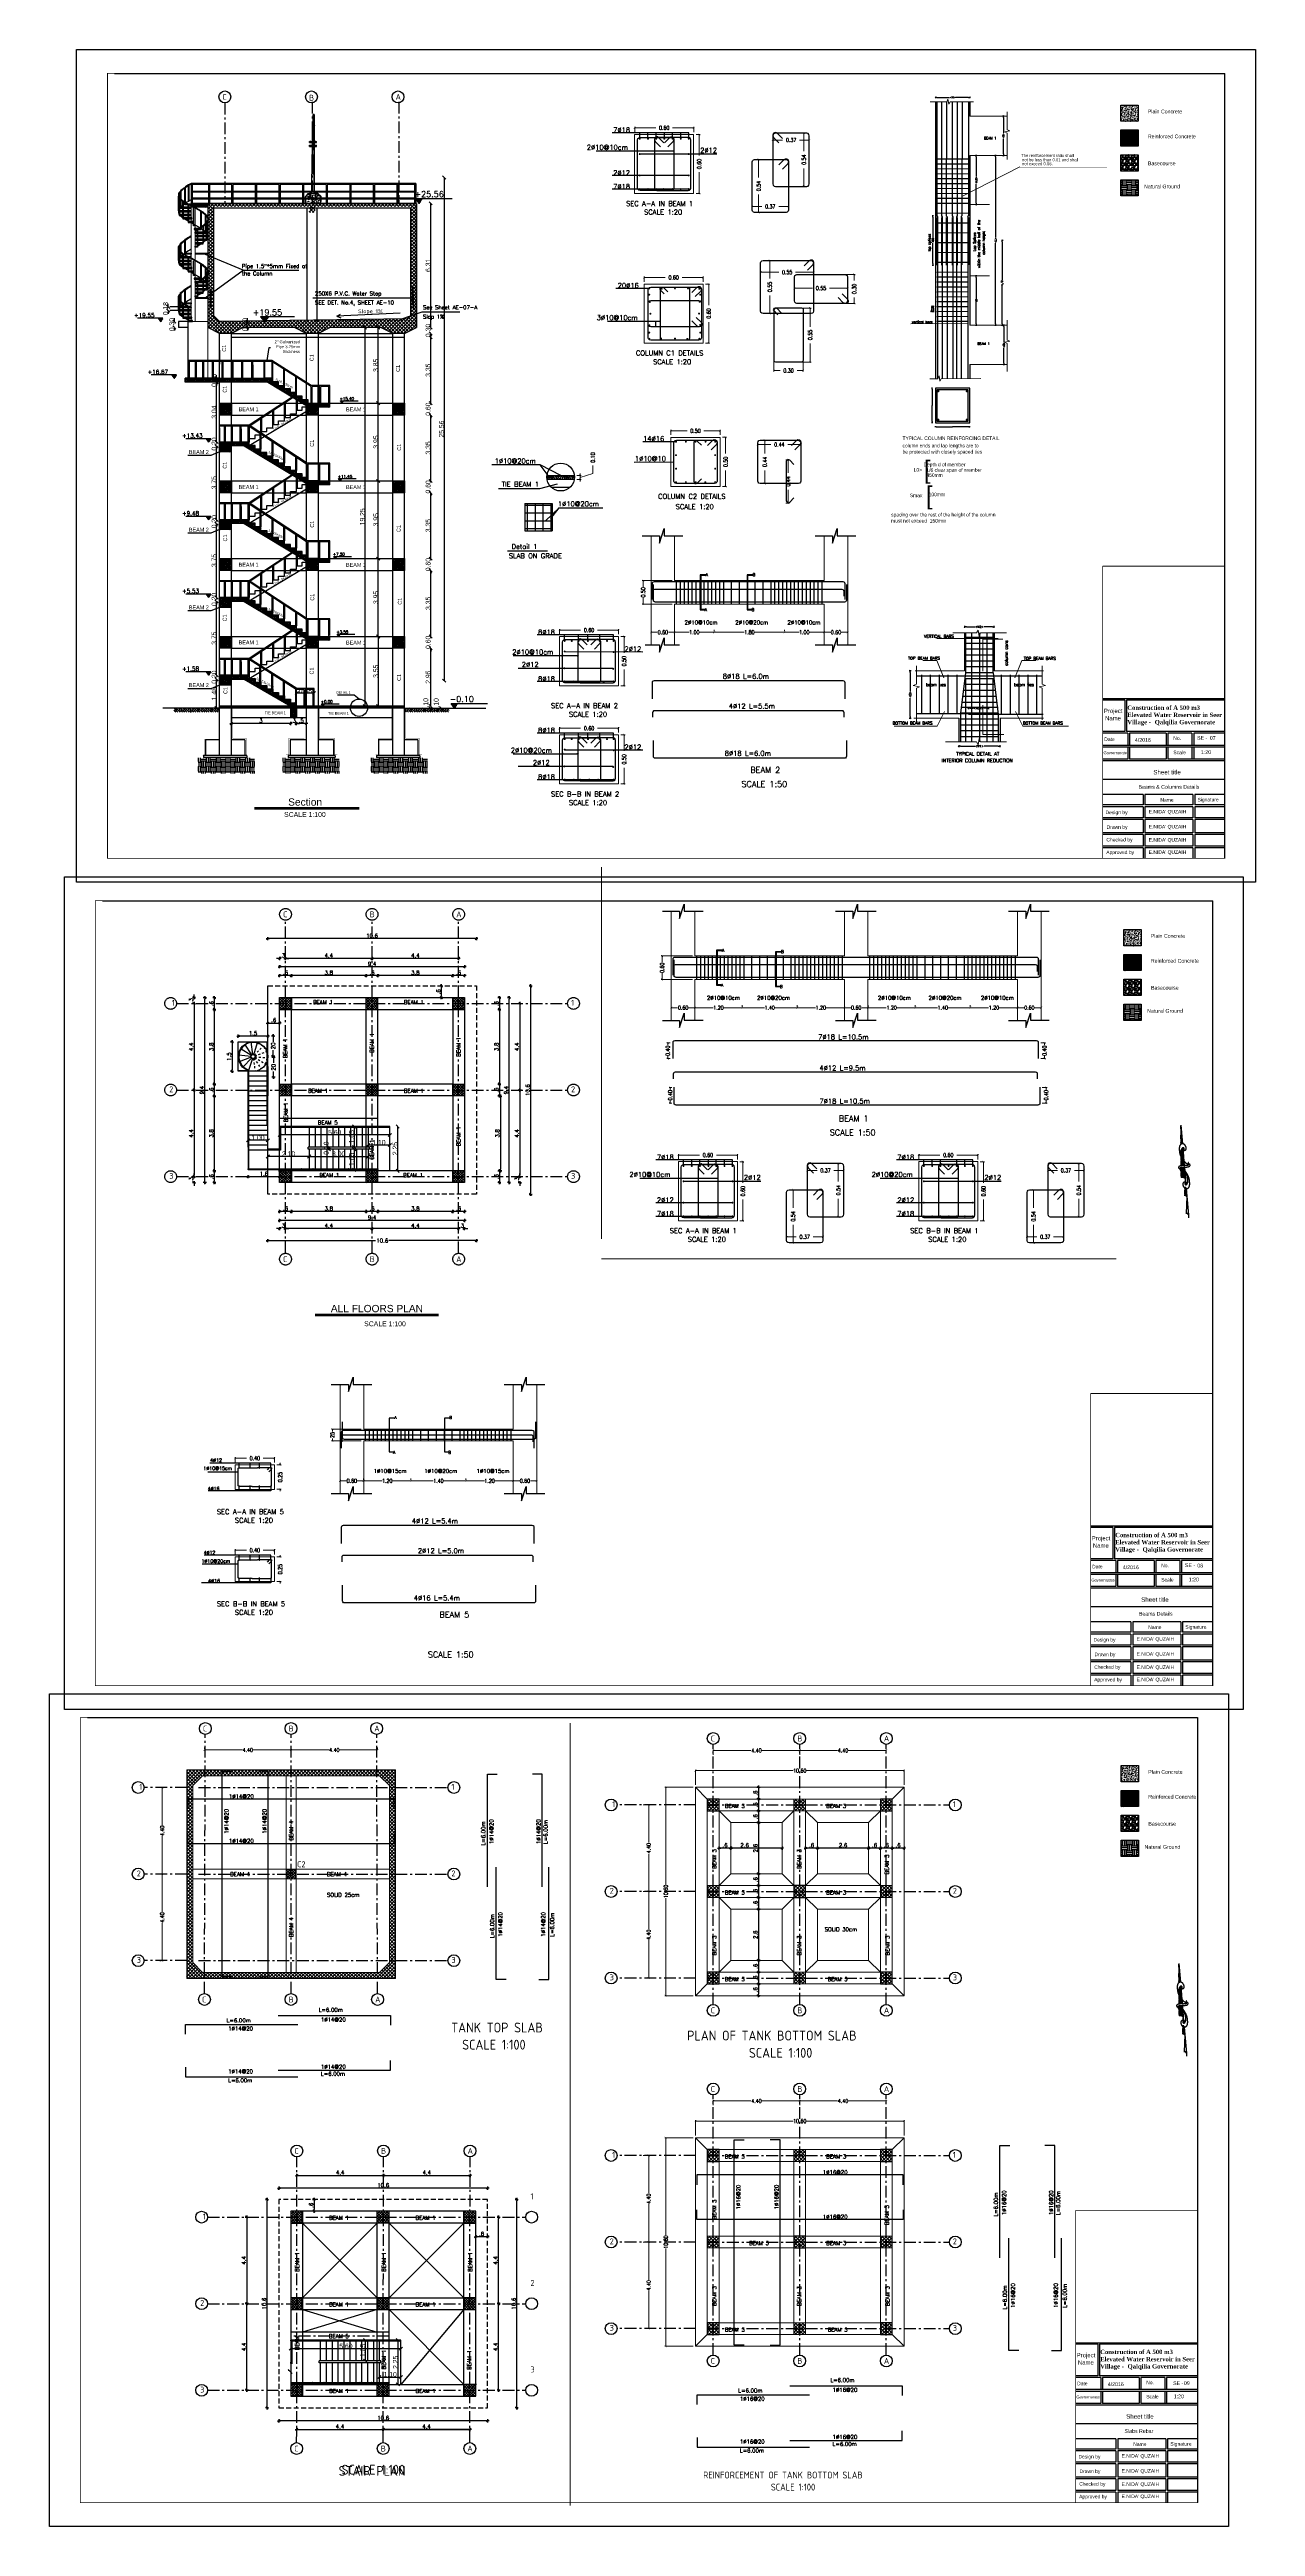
# Model space of a CAD drawing. Extents: x 166525 to 167198, y 178739 to 179747.
# Drawn here: x 167042.4 to 167103.7, y 179185.2 to 179311.1 of the extents above; entities that cross this region are included whole.
import ezdxf
from ezdxf.enums import TextEntityAlignment as Align

# ---------------------------------------------------------------- set-up
doc = ezdxf.new("R2010")
doc.units = 0
doc.header["$MEASUREMENT"] = 0
for name, pattern in [('ACAD_ISO10W100', [18, 12, -3, 0, -3]), ('AUSGEZOGEN', [0]), ('CENTER', [2, 1.25, -0.25, 0.25, -0.25]), ('DASHDOT', [25.4, 12.7, -6.35, 0, -6.35]), ('DASHED', [0.75, 0.5, -0.25]), ('HIDDEN', [9.525, 6.35, -3.175]), ('STRICHPUNKT2', [0.7, 0.4, -0.15, 0, -0.15]), ('VONLAYER', [0])]:
    doc.linetypes.add(name, pattern=pattern)
doc.layers.get('0').update_dxf_attribs({"linetype": 'CONTINUOUS'})
doc.layers.get('DEFPOINTS').update_dxf_attribs({"linetype": 'CONTINUOUS'})
for name, color, linetype in [('000FRAME', 7, 'CONTINUOUS'), ('006COL', 5, 'CONTINUOUS'), ('007HATH', 8, 'CONTINUOUS'), ('05', 1, 'CONTINUOUS'), ('1622', 7, 'HIDDEN'), ('3', 4, 'CONTINUOUS'), ('4', 12, 'CONTINUOUS'), ('6', 2, 'CONTINUOUS'), ('axis', 8, 'ACAD_ISO10W100'), ('BASE-COURSE', 1, 'CONTINUOUS'), ('BEAM-DIM', 4, 'CONTINUOUS'), ('BEAM-REIN', 2, 'CONTINUOUS'), ('BOUNDRY CT', 40, 'CONTINUOUS'), ('Column', 6, 'CONTINUOUS'), ('concret', 5, 'CONTINUOUS'), ('COVER', 7, 'CONTINUOUS'), ('DIM', 144, 'CONTINUOUS'), ('EBENE0', 7, 'AUSGEZOGEN'), ('ELEV', 1, 'CONTINUOUS'), ('FER', 33, 'CONTINUOUS'), ('FOOT-DIM', 4, 'CONTINUOUS'), ('FRAM-TXT', 4, 'CONTINUOUS'), ('FRAME', 2, 'CONTINUOUS'), ('HATCH', 40, 'CONTINUOUS'), ('HATCH-2', 252, 'CONTINUOUS'), ('HATH', 253, 'CONTINUOUS'), ('HATSH', 252, 'CONTINUOUS'), ('hide', 4, 'DASHED'), ('Line 1', 2, 'CONTINUOUS'), ('MECNEK', 6, 'CONTINUOUS'), ('MHATCH', 8, 'CONTINUOUS'), ('outdim', 42, 'CONTINUOUS'), ('POLI', 3, 'CONTINUOUS'), ('rebar call line', 8, 'CONTINUOUS'), ('REBARS', 2, 'CONTINUOUS'), ('Reinforcement', 10, 'CONTINUOUS'), ('ST', 2, 'CONTINUOUS'), ('Stairs', 231, 'CONTINUOUS'), ('TEXT', 7, 'CONTINUOUS'), ('TEXTM', 2, 'CONTINUOUS'), ('TEXTS', 1, 'CONTINUOUS'), ('TXT', 6, 'CONTINUOUS')]:
    doc.layers.add(name, color=color, linetype=linetype)
for name, color, linetype, lineweight in [('BARS', 2, 'CONTINUOUS', 0), ('BEAM', 6, 'CONTINUOUS', 13), ('dimentions', 241, 'CONTINUOUS', 20), ('Frame-PW - KA_FRAME', 7, 'CONTINUOUS', 80), ('LAND CORNERS', 255, 'CONTINUOUS', 25), ('LINE', 8, 'CONTINUOUS', 9), ('STIRRUP', 1, 'CONTINUOUS', 25)]:
    doc.layers.add(name, color=color, linetype=linetype, lineweight=lineweight)
doc.styles.add('DIM', font='simplex.shx', dxfattribs={"width": 0.75})
doc.styles.add('FUTURA', font='SAS_____.PFB')
doc.styles.add('ISO8', font='iso8')
doc.styles.add('ROMAND10', font='ROMAND.shx', dxfattribs={"height": 0.2})
doc.styles.add('ROMANS', font='romans.shx')
doc.dimstyles.new('1-100-layout', dxfattribs={"dimtxt": 0.2, "dimasz": 0.08, "dimexe": 0.18, "dimexo": 0.0625, "dimgap": 0.05, "dimtad": 1, "dimzin": 12, "dimdsep": 46, "dimtxsty": 'ROMAND10', "dimblk": '2', "dimcen": 0, "dimdle": 0.15, "dimse1": 1, "dimse2": 1, "dimclrd": 256, "dimclre": 9, "dimclrt": 1, "dimazin": 0, "dimtfac": 1, "dimtix": 1, "dimtofl": 0, "dimtmove": 2, "dimatfit": 0, "dimldrblk": '2', "dimfxl": 1, "dimtolj": 1, "dimtzin": 0, "dimlwd": -1, "dimlwe": -1, "dimarcsym": 0})
doc.dimstyles.new('Copy(2) of OUTSIDE1-20', dxfattribs={"dimscale": 0, "dimtxt": 18, "dimasz": 15, "dimexe": 0, "dimexo": 0, "dimgap": 0, "dimtad": 0, "dimdec": 0, "dimlfac": 0.2, "dimzin": 0, "dimdsep": 46, "dimtxsty": 'ROMANS', "dimblk1": 'DIMQ', "dimblk2": 'DIMQ', "dimsah": 1, "dimcen": 0, "dimdle": 0.1, "dimse1": 1, "dimse2": 1, "dimclrd": 8, "dimclre": 5, "dimclrt": 3, "dimadec": 0, "dimazin": 0, "dimtfac": 1, "dimtdec": 0, "dimtmove": 2, "dimatfit": 3, "dimldrblk": 'DIMQ', "dimfxl": 1, "dimtolj": 1, "dimtzin": 0, "dimarcsym": 0})
doc.dimstyles.new('mais 1-100 plan', dxfattribs={"dimtxt": 0.25, "dimasz": 0.1635, "dimexe": 0.18, "dimexo": 0.0625, "dimgap": 0, "dimtad": 1, "dimzin": 0, "dimdsep": 46, "dimtxsty": 'Standard', "dimblk": 'OBLIQUE', "dimcen": 0, "dimse1": 1, "dimse2": 1, "dimclrd": 8, "dimclrt": 4, "dimadec": 0, "dimazin": 0, "dimtfac": 1, "dimtix": 1, "dimtofl": 0, "dimtmove": 0, "dimatfit": 3, "dimldrblk": 'OBLIQUE', "dimfxl": 0.18, "dimtolj": 1, "dimtzin": 0, "dimarcsym": 0})
doc.dimstyles.new('MUTASIM', dxfattribs={"dimscale": 0.9995, "dimtxt": 0.2, "dimasz": 0.1, "dimexe": 0.05, "dimexo": 0.12, "dimgap": 0.05, "dimtad": 0, "dimzin": 0, "dimdsep": 46, "dimtxsty": 'DIM', "dimblk": 'ARCHTICK', "dimcen": 0.09, "dimclrd": 35, "dimclre": 33, "dimclrt": 256, "dimazin": 0, "dimtfac": 1, "dimtofl": 0, "dimtmove": 1, "dimatfit": 3, "dimfxl": 0.18, "dimtolj": 1, "dimtzin": 0, "dimlwd": 13, "dimlwe": 9, "dimarcsym": 0})
doc.dimstyles.new('OUTSIDE', dxfattribs={"dimscale": 0, "dimtxt": 0.2, "dimasz": 10, "dimexe": 0, "dimexo": 0.1, "dimgap": 0.1, "dimtad": 0, "dimdec": 0, "dimzin": 0, "dimdsep": 46, "dimtxsty": 'ROMANS', "dimblk1": 'DIMQ', "dimblk2": 'DIMQ', "dimsah": 1, "dimcen": 0, "dimdle": 0.1, "dimse1": 1, "dimse2": 1, "dimclrd": 8, "dimclre": 5, "dimclrt": 3, "dimadec": 0, "dimazin": 0, "dimtfac": 1, "dimtdec": 0, "dimtmove": 2, "dimatfit": 3, "dimldrblk": 'DIMQ', "dimfxl": 0, "dimtolj": 1, "dimtzin": 0, "dimarcsym": 0})
doc.dimstyles.get("Standard").update_dxf_attribs({"dimtxt": 0.18, "dimasz": 0.2, "dimexe": 0.2, "dimexo": 0.1, "dimgap": 0.1, "dimtad": 0, "dimzin": 0, "dimdsep": 46, "dimtxsty": 'Standard', "dimcen": 0.1, "dimse1": 1, "dimse2": 1, "dimclrd": 8, "dimadec": 0, "dimazin": 0, "dimtfac": 1, "dimtofl": 0, "dimtmove": 2, "dimatfit": 3, "dimfxl": 1, "dimtolj": 1, "dimtzin": 0, "dimarcsym": 0})
pattern_1 = [(45, (161137.58591, 180278.94245), (-0.0662912607, 0.0662912607), []), (135, (161137.58591, 180278.94245), (-0.0662912607, -0.0662912607), [])]
pattern_2 = [(45, (161137.02056, 180340.629605), (-0.0662912607, 0.0662912607), []), (135, (161137.02056, 180340.629605), (-0.0662912607, -0.0662912607), [])]
pattern_3 = [(45, (14915.936176, -1774.174926), (-0.044194173824, 0.044194173824), []), (135, (14915.936176, -1774.174926), (-0.044194173824, -0.044194173824), [])]

# ---------------------------------------------------------------- blocks, each defined once
blk = doc.blocks.new('_ARCHTICK')
at = {"color": 0, "linetype": 'ByBlock', "const_width": 0.15}
blk.add_lwpolyline([(-0.5, -0.5), (0.5, 0.5)], dxfattribs=at)
blk = doc.blocks.new('*D1791')
at = {"layer": 'BEAM', "color": 33, "lineweight": 9, "transparency": 16777216}
for p, q in [((167080.74, 179306.84), (167080.66, 179306.84)), ((167080.74, 179304.14), (167080.66, 179304.14))]:
    blk.add_line(p, q, dxfattribs=at)
at = {"layer": 'BEAM', "color": 35, "lineweight": 13, "transparency": 16777216}
for p, q in [((167080.71, 179306.84), (167080.71, 179305.92)), ((167080.71, 179304.14), (167080.71, 179305.05))]:
    blk.add_line(p, q, dxfattribs=at)
at = {"layer": 'DEFPOINTS', "color": 0, "transparency": 16777216}
for p in [(167080.71, 179306.84), (167080.86, 179306.84), (167080.86, 179304.14)]:
    blk.add_point(p, dxfattribs=at)
at = {"layer": 'BEAM', "color": 35, "lineweight": 13, "transparency": 16777216, "xscale": 0.09995000000000001, "yscale": 0.09995000000000001, "zscale": 0.09995000000000001}
for p, rotation in [((167080.71, 179306.84), 90), ((167080.71, 179304.14), 270)]:
    blk.add_blockref('_ARCHTICK', p, dxfattribs=dict(at, rotation=rotation))
at = {"layer": 'BEAM', "transparency": 16777216, "insert": (167080.71, 179305.49), "char_height": 0.2, "attachment_point": 5, "rotation": 90, "style": 'DIM'}
blk.add_mtext('\\A1;0.54', dxfattribs=at)
blk = doc.blocks.new('*D1792')
at = {"layer": 'BEAM', "color": 33, "lineweight": 9, "transparency": 16777216}
for p, q in [((167079.13, 179306.59), (167079.13, 179306.44)), ((167080.98, 179306.59), (167080.98, 179306.44))]:
    blk.add_line(p, q, dxfattribs=at)
at = {"layer": 'BEAM', "color": 35, "lineweight": 13, "transparency": 16777216}
for p, q in [((167079.13, 179306.49), (167079.63, 179306.49)), ((167080.98, 179306.49), (167080.49, 179306.49))]:
    blk.add_line(p, q, dxfattribs=at)
at = {"layer": 'DEFPOINTS', "color": 0, "transparency": 16777216}
for p in [(167079.13, 179306.71), (167080.98, 179306.71), (167080.98, 179306.49)]:
    blk.add_point(p, dxfattribs=at)
at = {"layer": 'BEAM', "color": 35, "lineweight": 13, "transparency": 16777216, "xscale": 0.09995000000000001, "yscale": 0.09995000000000001, "zscale": 0.09995000000000001, "rotation": 180}
blk.add_blockref('_ARCHTICK', (167079.13, 179306.49), dxfattribs=at)
at = {"layer": 'BEAM', "color": 35, "lineweight": 13, "transparency": 16777216, "xscale": 0.09995000000000001, "yscale": 0.09995000000000001, "zscale": 0.09995000000000001}
blk.add_blockref('_ARCHTICK', (167080.98, 179306.49), dxfattribs=at)
at = {"layer": 'BEAM', "transparency": 16777216, "insert": (167080.06, 179306.49), "char_height": 0.2, "attachment_point": 5, "style": 'DIM'}
blk.add_mtext('\\A1;0.37', dxfattribs=at)
blk = doc.blocks.new('*D1793')
at = {"layer": 'BEAM', "color": 33, "lineweight": 9, "transparency": 16777216}
for p, q in [((167078.08, 179303.05), (167078.08, 179303.16)), ((167079.93, 179303.05), (167079.93, 179303.16))]:
    blk.add_line(p, q, dxfattribs=at)
at = {"layer": 'BEAM', "color": 35, "lineweight": 13, "transparency": 16777216}
for p, q in [((167078.08, 179303.11), (167078.58, 179303.11)), ((167079.93, 179303.11), (167079.43, 179303.11))]:
    blk.add_line(p, q, dxfattribs=at)
at = {"layer": 'DEFPOINTS', "color": 0, "transparency": 16777216}
for p in [(167078.08, 179302.93), (167079.93, 179303.11), (167079.93, 179302.93)]:
    blk.add_point(p, dxfattribs=at)
at = {"layer": 'BEAM', "color": 35, "lineweight": 13, "transparency": 16777216, "xscale": 0.09995000000000001, "yscale": 0.09995000000000001, "zscale": 0.09995000000000001, "rotation": 180}
blk.add_blockref('_ARCHTICK', (167078.08, 179303.11), dxfattribs=at)
at = {"layer": 'BEAM', "color": 35, "lineweight": 13, "transparency": 16777216, "xscale": 0.09995000000000001, "yscale": 0.09995000000000001, "zscale": 0.09995000000000001}
blk.add_blockref('_ARCHTICK', (167079.93, 179303.11), dxfattribs=at)
at = {"layer": 'BEAM', "transparency": 16777216, "insert": (167079, 179303.11), "char_height": 0.2, "attachment_point": 5, "style": 'DIM'}
blk.add_mtext('\\A1;0.37', dxfattribs=at)
blk = doc.blocks.new('*D1794')
at = {"layer": 'BEAM', "color": 33, "lineweight": 9, "transparency": 16777216}
for p, q in [((167078.33, 179305.5), (167078.46, 179305.5)), ((167078.33, 179302.8), (167078.46, 179302.8))]:
    blk.add_line(p, q, dxfattribs=at)
at = {"layer": 'BEAM', "color": 35, "lineweight": 13, "transparency": 16777216}
for p, q in [((167078.41, 179305.5), (167078.41, 179304.58)), ((167078.41, 179302.8), (167078.41, 179303.72))]:
    blk.add_line(p, q, dxfattribs=at)
at = {"layer": 'DEFPOINTS', "color": 0, "transparency": 16777216}
for p in [(167078.21, 179305.5), (167078.41, 179305.5), (167078.21, 179302.8)]:
    blk.add_point(p, dxfattribs=at)
at = {"layer": 'BEAM', "color": 35, "lineweight": 13, "transparency": 16777216, "xscale": 0.09995000000000001, "yscale": 0.09995000000000001, "zscale": 0.09995000000000001}
for p, rotation in [((167078.41, 179305.5), 90), ((167078.41, 179302.8), 270)]:
    blk.add_blockref('_ARCHTICK', p, dxfattribs=dict(at, rotation=rotation))
at = {"layer": 'BEAM', "transparency": 16777216, "insert": (167078.41, 179304.15), "char_height": 0.2, "attachment_point": 5, "rotation": 90, "style": 'DIM'}
blk.add_mtext('\\A1;0.54', dxfattribs=at)
blk = doc.blocks.new('*D1795')
at = {"layer": 'BEAM', "color": 33, "lineweight": 9, "transparency": 16777216}
for p, q in [((167073.95, 179291.5), (167073.95, 179291.76)), ((167076.45, 179291.5), (167076.45, 179291.76))]:
    blk.add_line(p, q, dxfattribs=at)
at = {"layer": 'BEAM', "color": 35, "lineweight": 13, "transparency": 16777216}
for p, q in [((167073.95, 179291.71), (167074.77, 179291.71)), ((167076.45, 179291.71), (167075.63, 179291.71))]:
    blk.add_line(p, q, dxfattribs=at)
at = {"layer": 'DEFPOINTS', "color": 0, "transparency": 16777216}
for p in [(167073.95, 179291.38), (167076.45, 179291.71), (167076.45, 179291.38)]:
    blk.add_point(p, dxfattribs=at)
at = {"layer": 'BEAM', "color": 35, "lineweight": 13, "transparency": 16777216, "xscale": 0.09995000000000001, "yscale": 0.09995000000000001, "zscale": 0.09995000000000001, "rotation": 180}
blk.add_blockref('_ARCHTICK', (167073.95, 179291.71), dxfattribs=at)
at = {"layer": 'BEAM', "color": 35, "lineweight": 13, "transparency": 16777216, "xscale": 0.09995000000000001, "yscale": 0.09995000000000001, "zscale": 0.09995000000000001}
blk.add_blockref('_ARCHTICK', (167076.45, 179291.71), dxfattribs=at)
at = {"layer": 'BEAM', "transparency": 16777216, "insert": (167075.2, 179291.71), "char_height": 0.2, "attachment_point": 5, "style": 'DIM'}
blk.add_mtext('\\A1;0.50', dxfattribs=at)
blk = doc.blocks.new('*D1796')
at = {"layer": 'BEAM', "color": 33, "lineweight": 9, "transparency": 16777216}
for p, q in [((167076.57, 179291.38), (167076.78, 179291.38)), ((167076.57, 179288.88), (167076.78, 179288.88))]:
    blk.add_line(p, q, dxfattribs=at)
at = {"layer": 'BEAM', "color": 35, "lineweight": 13, "transparency": 16777216}
for p, q in [((167076.73, 179291.38), (167076.73, 179290.56)), ((167076.73, 179288.88), (167076.73, 179289.7))]:
    blk.add_line(p, q, dxfattribs=at)
at = {"layer": 'DEFPOINTS', "color": 0, "transparency": 16777216}
for p in [(167076.45, 179291.38), (167076.73, 179291.38), (167076.45, 179288.88)]:
    blk.add_point(p, dxfattribs=at)
at = {"layer": 'BEAM', "color": 35, "lineweight": 13, "transparency": 16777216, "xscale": 0.09995000000000001, "yscale": 0.09995000000000001, "zscale": 0.09995000000000001}
for p, rotation in [((167076.73, 179291.38), 90), ((167076.73, 179288.88), 270)]:
    blk.add_blockref('_ARCHTICK', p, dxfattribs=dict(at, rotation=rotation))
at = {"layer": 'BEAM', "transparency": 16777216, "insert": (167076.73, 179290.13), "char_height": 0.2, "attachment_point": 5, "rotation": 90, "style": 'DIM'}
blk.add_mtext('\\A1;0.50', dxfattribs=at)
blk = doc.blocks.new('*D1797')
at = {"layer": 'BEAM', "color": 33, "lineweight": 9, "transparency": 16777216}
for p, q in [((167078.61, 179291.23), (167078.77, 179291.23)), ((167078.61, 179289.03), (167078.77, 179289.03))]:
    blk.add_line(p, q, dxfattribs=at)
at = {"layer": 'BEAM', "color": 35, "lineweight": 13, "transparency": 16777216}
for p, q in [((167078.72, 179291.23), (167078.72, 179290.56)), ((167078.72, 179289.03), (167078.72, 179289.7))]:
    blk.add_line(p, q, dxfattribs=at)
at = {"layer": 'DEFPOINTS', "color": 0, "transparency": 16777216}
for p in [(167078.49, 179291.23), (167078.72, 179291.23), (167078.49, 179289.03)]:
    blk.add_point(p, dxfattribs=at)
at = {"layer": 'BEAM', "color": 35, "lineweight": 13, "transparency": 16777216, "xscale": 0.09995000000000001, "yscale": 0.09995000000000001, "zscale": 0.09995000000000001}
for p, rotation in [((167078.72, 179291.23), 90), ((167078.72, 179289.03), 270)]:
    blk.add_blockref('_ARCHTICK', p, dxfattribs=dict(at, rotation=rotation))
at = {"layer": 'BEAM', "transparency": 16777216, "insert": (167078.72, 179290.13), "char_height": 0.2, "attachment_point": 5, "rotation": 90, "style": 'DIM'}
blk.add_mtext('\\A1;0.44', dxfattribs=at)
blk = doc.blocks.new('*D1798')
at = {"layer": 'BEAM', "color": 35, "lineweight": 13, "transparency": 16777216}
for p, q in [((167078.36, 179291.01), (167079.03, 179291.01)), ((167080.56, 179291.01), (167079.89, 179291.01))]:
    blk.add_line(p, q, dxfattribs=at)
at = {"layer": 'BEAM', "color": 33, "lineweight": 9, "transparency": 16777216}
for p, q in [((167078.36, 179290.98), (167078.36, 179290.96)), ((167080.56, 179290.98), (167080.56, 179290.96))]:
    blk.add_line(p, q, dxfattribs=at)
at = {"layer": 'DEFPOINTS', "color": 0, "transparency": 16777216}
for p in [(167078.36, 179291.1), (167080.56, 179291.1), (167080.56, 179291.01)]:
    blk.add_point(p, dxfattribs=at)
at = {"layer": 'BEAM', "color": 35, "lineweight": 13, "transparency": 16777216, "xscale": 0.09995000000000001, "yscale": 0.09995000000000001, "zscale": 0.09995000000000001, "rotation": 180}
blk.add_blockref('_ARCHTICK', (167078.36, 179291.01), dxfattribs=at)
at = {"layer": 'BEAM', "color": 35, "lineweight": 13, "transparency": 16777216, "xscale": 0.09995000000000001, "yscale": 0.09995000000000001, "zscale": 0.09995000000000001}
blk.add_blockref('_ARCHTICK', (167080.56, 179291.01), dxfattribs=at)
at = {"layer": 'BEAM', "transparency": 16777216, "insert": (167079.46, 179291.01), "char_height": 0.2, "attachment_point": 5, "style": 'DIM'}
blk.add_mtext('\\A1;0.44', dxfattribs=at)
blk = doc.blocks.new('DIMQ')
at = {"layer": 'DIM', "color": 6}
for p, q in [((-1, 0), (0, 0)), ((0, -0.5), (0, 0.5))]:
    blk.add_line(p, q, dxfattribs=at)
at = {"layer": 'DIM', "color": 12}
blk.add_line((-0.3, -0.3), (0.3, 0.3), dxfattribs=at)
blk = doc.blocks.new('*D13')
at = {"layer": 'DEFPOINTS', "color": 0, "transparency": 16777216}
for p in [(406750, 171675), (406809, 171675, -1216575), (406809, 171275, -1216575)]:
    blk.add_point(p, dxfattribs=at)
at = {"layer": 'FOOT-DIM', "color": 8, "lineweight": -2, "transparency": 16777216}
for p, q in [((406750, 171660), (406750, 171504)), ((406750, 171290), (406750, 171445))]:
    blk.add_line(p, q, dxfattribs=at)
at = {"layer": 'FOOT-DIM', "color": 8, "lineweight": -2, "transparency": 16777216, "xscale": 15, "yscale": 15, "zscale": 15}
for p, rotation in [((406750, 171675), 90), ((406750, 171275), 270)]:
    blk.add_blockref('DIMQ', p, dxfattribs=dict(at, rotation=rotation))
at = {"layer": 'FOOT-DIM', "color": 3, "transparency": 16777216, "insert": (406750, 171475), "char_height": 18, "attachment_point": 5, "rotation": 90, "style": 'ROMANS'}
blk.add_mtext('\\A1;<D>', dxfattribs=at)
blk = doc.blocks.new('*D14')
at = {"layer": 'DEFPOINTS', "color": 0, "transparency": 16777216}
for p in [(407211, 172048), (407211, 171977, -515078), (407461, 171977, -333721)]:
    blk.add_point(p, dxfattribs=at)
at = {"layer": 'FOOT-DIM', "color": 8, "lineweight": -2, "transparency": 16777216}
for p, q in [((407226, 172048), (407297, 172048)), ((407446, 172048), (407376, 172048))]:
    blk.add_line(p, q, dxfattribs=at)
at = {"layer": 'FOOT-DIM', "color": 8, "lineweight": -2, "transparency": 16777216, "xscale": 15, "yscale": 15, "zscale": 15, "rotation": 180}
blk.add_blockref('DIMQ', (407211, 172048), dxfattribs=at)
at = {"layer": 'FOOT-DIM', "color": 8, "lineweight": -2, "transparency": 16777216, "xscale": 15, "yscale": 15, "zscale": 15}
blk.add_blockref('DIMQ', (407461, 172048), dxfattribs=at)
at = {"layer": 'FOOT-DIM', "color": 3, "transparency": 16777216, "insert": (407336, 172048), "char_height": 18, "attachment_point": 5, "style": 'ROMANS'}
blk.add_mtext('\\A1;<W2>', dxfattribs=at)
blk = doc.blocks.new('*D15')
at = {"layer": 'DEFPOINTS', "color": 0, "transparency": 16777216}
for p in [(407244, 171359), (407244, 171324, -193832), (407415, 171324, -69851)]:
    blk.add_point(p, dxfattribs=at)
at = {"layer": 'FOOT-DIM', "color": 8, "lineweight": -2, "transparency": 16777216}
for p, q in [((407259, 171359), (407283, 171359)), ((407400, 171359), (407375, 171359))]:
    blk.add_line(p, q, dxfattribs=at)
at = {"layer": 'FOOT-DIM', "color": 8, "lineweight": -2, "transparency": 16777216, "xscale": 15, "yscale": 15, "zscale": 15, "rotation": 180}
blk.add_blockref('DIMQ', (407244, 171359), dxfattribs=at)
at = {"layer": 'FOOT-DIM', "color": 8, "lineweight": -2, "transparency": 16777216, "xscale": 15, "yscale": 15, "zscale": 15}
blk.add_blockref('DIMQ', (407415, 171359), dxfattribs=at)
at = {"layer": 'FOOT-DIM', "color": 3, "transparency": 16777216, "insert": (407329, 171359), "char_height": 18, "attachment_point": 5, "style": 'ROMANS'}
blk.add_mtext('\\A1;<40%%c>', dxfattribs=at)
blk = doc.blocks.new('*D16')
at = {"layer": 'DEFPOINTS', "color": 0, "transparency": 16777216}
for p in [(407161, 171069, -551349), (407161, 171037), (407511, 171069, -297449)]:
    blk.add_point(p, dxfattribs=at)
at = {"layer": 'FOOT-DIM', "color": 8, "lineweight": -2, "transparency": 16777216}
for p, q in [((407176, 171037), (407297, 171037)), ((407496, 171037), (407376, 171037))]:
    blk.add_line(p, q, dxfattribs=at)
at = {"layer": 'FOOT-DIM', "color": 8, "lineweight": -2, "transparency": 16777216, "xscale": 15, "yscale": 15, "zscale": 15, "rotation": 180}
blk.add_blockref('DIMQ', (407161, 171037), dxfattribs=at)
at = {"layer": 'FOOT-DIM', "color": 8, "lineweight": -2, "transparency": 16777216, "xscale": 15, "yscale": 15, "zscale": 15}
blk.add_blockref('DIMQ', (407511, 171037), dxfattribs=at)
at = {"layer": 'FOOT-DIM', "color": 3, "transparency": 16777216, "insert": (407336, 171037), "char_height": 18, "attachment_point": 5, "style": 'ROMANS'}
blk.add_mtext('\\A1;<W1>', dxfattribs=at)
blk = doc.blocks.new('*D654')
at = {"layer": 'DEFPOINTS', "color": 0, "transparency": 16777216}
for p in [(417177, 176517), (417181, 176517, -1216575), (417181, 176117, -1216575)]:
    blk.add_point(p, dxfattribs=at)
at = {"layer": 'FOOT-DIM', "color": 8, "lineweight": -2, "transparency": 16777216}
for p, q in [((417177, 176502), (417177, 176346)), ((417177, 176132), (417177, 176287))]:
    blk.add_line(p, q, dxfattribs=at)
at = {"layer": 'FOOT-DIM', "color": 8, "lineweight": -2, "transparency": 16777216, "xscale": 15, "yscale": 15, "zscale": 15}
for p, rotation in [((417177, 176517), 90), ((417177, 176117), 270)]:
    blk.add_blockref('DIMQ', p, dxfattribs=dict(at, rotation=rotation))
at = {"layer": 'FOOT-DIM', "color": 3, "transparency": 16777216, "insert": (417177, 176317), "char_height": 18, "attachment_point": 5, "rotation": 90, "style": 'ROMANS'}
blk.add_mtext('\\A1;<D>', dxfattribs=at)
blk = doc.blocks.new('*D655')
at = {"layer": 'DEFPOINTS', "color": 0, "transparency": 16777216}
for p in [(417112, 178642, -1216575), (417172, 178642), (417111, 178242, -1216575)]:
    blk.add_point(p, dxfattribs=at)
at = {"layer": 'FOOT-DIM', "color": 8, "lineweight": -2, "transparency": 16777216}
for p, q in [((417172, 178627), (417172, 178471)), ((417172, 178257), (417172, 178412))]:
    blk.add_line(p, q, dxfattribs=at)
at = {"layer": 'FOOT-DIM', "color": 8, "lineweight": -2, "transparency": 16777216, "xscale": 15, "yscale": 15, "zscale": 15}
for p, rotation in [((417172, 178642), 90), ((417172, 178242), 270)]:
    blk.add_blockref('DIMQ', p, dxfattribs=dict(at, rotation=rotation))
at = {"layer": 'FOOT-DIM', "color": 3, "transparency": 16777216, "insert": (417172, 178442), "char_height": 18, "attachment_point": 5, "rotation": 90, "style": 'ROMANS'}
blk.add_mtext('\\A1;<D>', dxfattribs=at)
blk = doc.blocks.new('*D656')
at = {"layer": 'DEFPOINTS', "color": 0, "transparency": 16777216}
for p in [(416457, 177628, -366843), (416455, 177128), (416457, 177128, -366843)]:
    blk.add_point(p, dxfattribs=at)
at = {"layer": 'FOOT-DIM', "color": 8, "lineweight": -2, "transparency": 16777216}
for p, q in [((416455, 177613), (416455, 177404)), ((416455, 177143), (416455, 177352))]:
    blk.add_line(p, q, dxfattribs=at)
at = {"layer": 'FOOT-DIM', "color": 8, "lineweight": -2, "transparency": 16777216, "xscale": 15, "yscale": 15, "zscale": 15}
for p, rotation in [((416455, 177628), 90), ((416455, 177128), 270)]:
    blk.add_blockref('DIMQ', p, dxfattribs=dict(at, rotation=rotation))
at = {"layer": 'FOOT-DIM', "color": 3, "transparency": 16777216, "insert": (416455, 177378), "char_height": 18, "attachment_point": 5, "rotation": 90, "style": 'ROMANS'}
blk.add_mtext('\\A1;100', dxfattribs=at)
blk = doc.blocks.new('*D657')
at = {"layer": 'DEFPOINTS', "color": 0, "transparency": 16777216}
for p in [(416945, 178242, -1211186), (416896, 177742), (416965, 177742, -1208008)]:
    blk.add_point(p, dxfattribs=at)
at = {"layer": 'FOOT-DIM', "color": 8, "lineweight": -2, "transparency": 16777216}
for p, q in [((416896, 178227), (416896, 178028)), ((416896, 177757), (416896, 177955))]:
    blk.add_line(p, q, dxfattribs=at)
at = {"layer": 'FOOT-DIM', "color": 8, "lineweight": -2, "transparency": 16777216, "xscale": 15, "yscale": 15, "zscale": 15}
for p, rotation in [((416896, 178242), 90), ((416896, 177742), 270)]:
    blk.add_blockref('DIMQ', p, dxfattribs=dict(at, rotation=rotation))
at = {"layer": 'FOOT-DIM', "color": 3, "transparency": 16777216, "insert": (416896, 177992), "char_height": 18, "attachment_point": 5, "rotation": 90, "style": 'ROMANS'}
blk.add_mtext('\\A1;<L0>', dxfattribs=at)
blk = doc.blocks.new('*D658')
at = {"layer": 'DEFPOINTS', "color": 0, "transparency": 16777216}
for p in [(416945, 177017, -1211186), (416896, 176517), (416965, 176517, -1208008)]:
    blk.add_point(p, dxfattribs=at)
at = {"layer": 'FOOT-DIM', "color": 8, "lineweight": -2, "transparency": 16777216}
for p, q in [((416896, 177002), (416896, 176783)), ((416896, 176532), (416896, 176751))]:
    blk.add_line(p, q, dxfattribs=at)
at = {"layer": 'FOOT-DIM', "color": 8, "lineweight": -2, "transparency": 16777216, "xscale": 15, "yscale": 15, "zscale": 15}
for p, rotation in [((416896, 177017), 90), ((416896, 176517), 270)]:
    blk.add_blockref('DIMQ', p, dxfattribs=dict(at, rotation=rotation))
at = {"layer": 'FOOT-DIM', "color": 3, "transparency": 16777216, "insert": (416896, 176767), "char_height": 18, "attachment_point": 5, "rotation": 90, "style": 'ROMANS'}
blk.add_mtext('\\A1;L0', dxfattribs=at)
blk = doc.blocks.new('*D659')
at = {"layer": 'DEFPOINTS', "color": 0, "transparency": 16777216}
for p in [(416832, 178832), (416482, 178761, -297449), (416832, 178763, -224019)]:
    blk.add_point(p, dxfattribs=at)
at = {"layer": 'FOOT-DIM', "color": 8, "lineweight": -2, "transparency": 16777216}
for p, q in [((416497, 178832), (416626, 178832)), ((416817, 178832), (416687, 178832))]:
    blk.add_line(p, q, dxfattribs=at)
at = {"layer": 'FOOT-DIM', "color": 8, "lineweight": -2, "transparency": 16777216, "xscale": 15, "yscale": 15, "zscale": 15, "rotation": 180}
blk.add_blockref('DIMQ', (416482, 178832), dxfattribs=at)
at = {"layer": 'FOOT-DIM', "color": 8, "lineweight": -2, "transparency": 16777216, "xscale": 15, "yscale": 15, "zscale": 15}
blk.add_blockref('DIMQ', (416832, 178832), dxfattribs=at)
at = {"layer": 'FOOT-DIM', "color": 3, "transparency": 16777216, "insert": (416657, 178832), "char_height": 18, "attachment_point": 5, "style": 'ROMANS'}
blk.add_mtext('\\A1;<W>', dxfattribs=at)
blk = doc.blocks.new('*D660')
at = {"layer": 'DEFPOINTS', "color": 0, "transparency": 16777216}
for p in [(417093, 178242, -1218970), (417092, 176517), (417161, 176517, -1208008)]:
    blk.add_point(p, dxfattribs=at)
at = {"layer": 'FOOT-DIM', "color": 8, "lineweight": -2, "transparency": 16777216}
for p, q in [((417092, 178227), (417092, 177407)), ((417092, 176532), (417092, 177351))]:
    blk.add_line(p, q, dxfattribs=at)
at = {"layer": 'FOOT-DIM', "color": 8, "lineweight": -2, "transparency": 16777216, "xscale": 15, "yscale": 15, "zscale": 15}
for p, rotation in [((417092, 178242), 90), ((417092, 176517), 270)]:
    blk.add_blockref('DIMQ', p, dxfattribs=dict(at, rotation=rotation))
at = {"layer": 'FOOT-DIM', "color": 3, "transparency": 16777216, "insert": (417092, 177379), "char_height": 18, "attachment_point": 5, "rotation": 90, "style": 'ROMANS'}
blk.add_mtext('\\A1;<L>', dxfattribs=at)
blk = doc.blocks.new('*D661')
at = {"layer": 'DEFPOINTS', "color": 0, "transparency": 16777216}
for p in [(416461, 176657), (416581, 176707, 208169), (416581, 176657, 208169)]:
    blk.add_point(p, dxfattribs=at)
at = {"layer": 'FOOT-DIM', "color": 8, "lineweight": -2, "transparency": 16777216}
blk.add_line((416461, 176692), (416461, 176672), dxfattribs=at)
at = {"layer": 'FOOT-DIM', "color": 8, "lineweight": -2, "transparency": 16777216, "xscale": 15, "yscale": 15, "zscale": 15}
for p, rotation in [((416461, 176707), 90), ((416461, 176657), 270)]:
    blk.add_blockref('DIMQ', p, dxfattribs=dict(at, rotation=rotation))
at = {"layer": 'FOOT-DIM', "color": 3, "transparency": 16777216, "insert": (416443, 176682), "char_height": 18, "attachment_point": 5, "rotation": 90, "style": 'ROMANS'}
blk.add_mtext('\\A1;Smax', dxfattribs=at)
blk = doc.blocks.new('SIMDOT')
at = {"const_width": 0.5, "flags": 128}
blk.add_lwpolyline([(-0.25, 0, 1), (0.25, 0, 1), (-0.25, 0)], format="xyb", dxfattribs=at)
blk = doc.blocks.new('*D662')
at = {"layer": 'DEFPOINTS', "color": 0, "transparency": 16777216}
for p in [(416480, 175526, -84088), (416830, 175526, -84088), (416830, 175485)]:
    blk.add_point(p, dxfattribs=at)
at = {"layer": 'FER', "color": 8, "lineweight": -2, "transparency": 16777216}
for p, q in [((416490, 175485), (416655, 175485)), ((416820, 175485), (416656, 175485))]:
    blk.add_line(p, q, dxfattribs=at)
at = {"layer": 'FER', "color": 8, "lineweight": -2, "transparency": 16777216, "xscale": 10, "yscale": 10, "zscale": 10, "rotation": 180}
blk.add_blockref('DIMQ', (416480, 175485), dxfattribs=at)
at = {"layer": 'FER', "color": 8, "lineweight": -2, "transparency": 16777216, "xscale": 10, "yscale": 10, "zscale": 10}
blk.add_blockref('DIMQ', (416830, 175485), dxfattribs=at)
at = {"layer": 'FER', "color": 3, "transparency": 16777216, "insert": (416655, 175485), "char_height": 0.2, "attachment_point": 5, "style": 'ROMANS'}
blk.add_mtext('\\A1;d', dxfattribs=at)
blk = doc.blocks.new('*D663')
at = {"layer": 'DEFPOINTS', "color": 0, "transparency": 16777216}
for p in [(416480, 175876, -84088), (416447, 175526), (416480, 175526, -84088)]:
    blk.add_point(p, dxfattribs=at)
at = {"layer": 'FER', "color": 8, "lineweight": -2, "transparency": 16777216}
for p, q in [((416447, 175866), (416447, 175701)), ((416447, 175536), (416447, 175700))]:
    blk.add_line(p, q, dxfattribs=at)
at = {"layer": 'FER', "color": 8, "lineweight": -2, "transparency": 16777216, "xscale": 10, "yscale": 10, "zscale": 10}
for p, rotation in [((416447, 175876), 90), ((416447, 175526), 270)]:
    blk.add_blockref('DIMQ', p, dxfattribs=dict(at, rotation=rotation))
at = {"layer": 'FER', "color": 3, "transparency": 16777216, "insert": (416447, 175701), "char_height": 0.2, "attachment_point": 5, "rotation": 90, "style": 'ROMANS'}
blk.add_mtext('\\A1;d', dxfattribs=at)
blk = doc.blocks.new('*D664')
at = {"layer": 'DEFPOINTS', "color": 0, "transparency": 16777216}
for p in [(416830, 177379, -158674), (416830, 176517, -158674), (417161, 176517)]:
    blk.add_point(p, dxfattribs=at)
at = {"layer": 'FOOT-DIM', "color": 8, "lineweight": -2, "transparency": 16777216}
for p, q in [((417161, 177364), (417161, 176973)), ((417161, 176532), (417161, 176923))]:
    blk.add_line(p, q, dxfattribs=at)
at = {"layer": 'FOOT-DIM', "color": 8, "lineweight": -2, "transparency": 16777216, "xscale": 15, "yscale": 15, "zscale": 15}
for p, rotation in [((417161, 177379), 90), ((417161, 176517), 270)]:
    blk.add_blockref('DIMQ', p, dxfattribs=dict(at, rotation=rotation))
at = {"layer": 'FOOT-DIM', "color": 3, "transparency": 16777216, "insert": (417161, 176948), "char_height": 18, "attachment_point": 5, "rotation": 90, "style": 'ROMANS'}
blk.add_mtext('\\A1;L/2', dxfattribs=at)
blk = doc.blocks.new('*D1601')
at = {"layer": 'BEAM', "color": 33, "lineweight": 9, "transparency": 16777216}
for p, q in [((167072.94, 179281.59), (167072.94, 179281.52)), ((167074.14, 179281.59), (167074.14, 179281.52))]:
    blk.add_line(p, q, dxfattribs=at)
at = {"layer": 'BEAM', "color": 35, "lineweight": 13, "transparency": 16777216}
for p, q in [((167072.94, 179281.47), (167073.26, 179281.47)), ((167074.14, 179281.47), (167073.82, 179281.47))]:
    blk.add_line(p, q, dxfattribs=at)
at = {"layer": 'DEFPOINTS', "color": 0, "transparency": 16777216}
for p in [(167072.94, 179281.47), (167074.14, 179281.47), (167074.14, 179281.47)]:
    blk.add_point(p, dxfattribs=at)
at = {"layer": 'BEAM', "color": 35, "lineweight": 13, "transparency": 16777216, "xscale": 0.09995000000000001, "yscale": 0.09995000000000001, "zscale": 0.09995000000000001, "rotation": 180}
blk.add_blockref('_ARCHTICK', (167072.94, 179281.47), dxfattribs=at)
at = {"layer": 'BEAM', "color": 35, "lineweight": 13, "transparency": 16777216, "xscale": 0.09995000000000001, "yscale": 0.09995000000000001, "zscale": 0.09995000000000001}
blk.add_blockref('_ARCHTICK', (167074.14, 179281.47), dxfattribs=at)
at = {"layer": 'BEAM', "transparency": 16777216, "insert": (167073.54, 179281.47), "char_height": 0.2, "attachment_point": 5, "style": 'DIM'}
blk.add_mtext('\\A1;0.60', dxfattribs=at)
blk = doc.blocks.new('*D1602')
at = {"layer": 'BEAM', "color": 33, "lineweight": 9, "transparency": 16777216}
for p, q in [((167074.14, 179281.59), (167074.14, 179281.52)), ((167076.15, 179281.59), (167076.15, 179281.52))]:
    blk.add_line(p, q, dxfattribs=at)
at = {"layer": 'BEAM', "color": 35, "lineweight": 13, "transparency": 16777216}
for p, q in [((167074.14, 179281.47), (167074.88, 179281.47)), ((167076.15, 179281.47), (167075.41, 179281.47))]:
    blk.add_line(p, q, dxfattribs=at)
at = {"layer": 'DEFPOINTS', "color": 0, "transparency": 16777216}
for p in [(167074.14, 179281.47), (167076.15, 179281.47), (167076.15, 179281.47)]:
    blk.add_point(p, dxfattribs=at)
at = {"layer": 'BEAM', "color": 35, "lineweight": 13, "transparency": 16777216, "xscale": 0.09995000000000001, "yscale": 0.09995000000000001, "zscale": 0.09995000000000001, "rotation": 180}
blk.add_blockref('_ARCHTICK', (167074.14, 179281.47), dxfattribs=at)
at = {"layer": 'BEAM', "color": 35, "lineweight": 13, "transparency": 16777216, "xscale": 0.09995000000000001, "yscale": 0.09995000000000001, "zscale": 0.09995000000000001}
blk.add_blockref('_ARCHTICK', (167076.15, 179281.47), dxfattribs=at)
at = {"layer": 'BEAM', "transparency": 16777216, "insert": (167075.14, 179281.47), "char_height": 0.2, "attachment_point": 5, "style": 'DIM'}
blk.add_mtext('\\A1;1.00', dxfattribs=at)
blk = doc.blocks.new('*D1603')
at = {"layer": 'BEAM', "color": 33, "lineweight": 9, "transparency": 16777216}
for p, q in [((167076.15, 179281.59), (167076.15, 179281.52)), ((167079.73, 179281.59), (167079.73, 179281.52))]:
    blk.add_line(p, q, dxfattribs=at)
at = {"layer": 'BEAM', "color": 35, "lineweight": 13, "transparency": 16777216}
for p, q in [((167076.15, 179281.47), (167077.68, 179281.47)), ((167079.73, 179281.47), (167078.2, 179281.47))]:
    blk.add_line(p, q, dxfattribs=at)
at = {"layer": 'DEFPOINTS', "color": 0, "transparency": 16777216}
for p in [(167076.15, 179281.47), (167079.73, 179281.47), (167079.73, 179281.47)]:
    blk.add_point(p, dxfattribs=at)
at = {"layer": 'BEAM', "color": 35, "lineweight": 13, "transparency": 16777216, "xscale": 0.09995000000000001, "yscale": 0.09995000000000001, "zscale": 0.09995000000000001, "rotation": 180}
blk.add_blockref('_ARCHTICK', (167076.15, 179281.47), dxfattribs=at)
at = {"layer": 'BEAM', "color": 35, "lineweight": 13, "transparency": 16777216, "xscale": 0.09995000000000001, "yscale": 0.09995000000000001, "zscale": 0.09995000000000001}
blk.add_blockref('_ARCHTICK', (167079.73, 179281.47), dxfattribs=at)
at = {"layer": 'BEAM', "transparency": 16777216, "insert": (167077.94, 179281.47), "char_height": 0.2, "attachment_point": 5, "style": 'DIM'}
blk.add_mtext('\\A1;1.80', dxfattribs=at)
blk = doc.blocks.new('*D1604')
at = {"layer": 'BEAM', "color": 33, "lineweight": 9, "transparency": 16777216}
for p, q in [((167079.73, 179281.59), (167079.73, 179281.52)), ((167081.74, 179281.59), (167081.74, 179281.52))]:
    blk.add_line(p, q, dxfattribs=at)
at = {"layer": 'BEAM', "color": 35, "lineweight": 13, "transparency": 16777216}
for p, q in [((167079.73, 179281.47), (167080.47, 179281.47)), ((167081.74, 179281.47), (167081, 179281.47))]:
    blk.add_line(p, q, dxfattribs=at)
at = {"layer": 'DEFPOINTS', "color": 0, "transparency": 16777216}
for p in [(167079.73, 179281.47), (167081.74, 179281.47), (167081.74, 179281.47)]:
    blk.add_point(p, dxfattribs=at)
at = {"layer": 'BEAM', "color": 35, "lineweight": 13, "transparency": 16777216, "xscale": 0.09995000000000001, "yscale": 0.09995000000000001, "zscale": 0.09995000000000001, "rotation": 180}
blk.add_blockref('_ARCHTICK', (167079.73, 179281.47), dxfattribs=at)
at = {"layer": 'BEAM', "color": 35, "lineweight": 13, "transparency": 16777216, "xscale": 0.09995000000000001, "yscale": 0.09995000000000001, "zscale": 0.09995000000000001}
blk.add_blockref('_ARCHTICK', (167081.74, 179281.47), dxfattribs=at)
at = {"layer": 'BEAM', "transparency": 16777216, "insert": (167080.73, 179281.47), "char_height": 0.2, "attachment_point": 5, "style": 'DIM'}
blk.add_mtext('\\A1;1.00', dxfattribs=at)
blk = doc.blocks.new('*D1605')
at = {"layer": 'BEAM', "color": 33, "lineweight": 9, "transparency": 16777216}
for p, q in [((167081.74, 179281.59), (167081.74, 179281.52)), ((167082.94, 179281.59), (167082.94, 179281.52))]:
    blk.add_line(p, q, dxfattribs=at)
at = {"layer": 'BEAM', "color": 35, "lineweight": 13, "transparency": 16777216}
for p, q in [((167081.74, 179281.47), (167082.06, 179281.47)), ((167082.94, 179281.47), (167082.62, 179281.47))]:
    blk.add_line(p, q, dxfattribs=at)
at = {"layer": 'DEFPOINTS', "color": 0, "transparency": 16777216}
for p in [(167081.74, 179281.47), (167082.94, 179281.47), (167082.94, 179281.47)]:
    blk.add_point(p, dxfattribs=at)
at = {"layer": 'BEAM', "color": 35, "lineweight": 13, "transparency": 16777216, "xscale": 0.09995000000000001, "yscale": 0.09995000000000001, "zscale": 0.09995000000000001, "rotation": 180}
blk.add_blockref('_ARCHTICK', (167081.74, 179281.47), dxfattribs=at)
at = {"layer": 'BEAM', "color": 35, "lineweight": 13, "transparency": 16777216, "xscale": 0.09995000000000001, "yscale": 0.09995000000000001, "zscale": 0.09995000000000001}
blk.add_blockref('_ARCHTICK', (167082.94, 179281.47), dxfattribs=at)
at = {"layer": 'BEAM', "transparency": 16777216, "insert": (167082.34, 179281.47), "char_height": 0.2, "attachment_point": 5, "style": 'DIM'}
blk.add_mtext('\\A1;0.60', dxfattribs=at)
blk = doc.blocks.new('*D1799')
at = {"layer": 'BEAM', "color": 33, "lineweight": 9, "transparency": 16777216}
for p, q in [((167068.29, 179281.37), (167068.29, 179281.63)), ((167071.29, 179281.37), (167071.29, 179281.63))]:
    blk.add_line(p, q, dxfattribs=at)
at = {"layer": 'BEAM', "color": 35, "lineweight": 13, "transparency": 16777216}
for p, q in [((167068.29, 179281.58), (167069.36, 179281.58)), ((167071.29, 179281.58), (167070.22, 179281.58))]:
    blk.add_line(p, q, dxfattribs=at)
at = {"layer": 'DEFPOINTS', "color": 0, "transparency": 16777216}
for p in [(167068.29, 179281.25), (167071.29, 179281.58), (167071.29, 179281.25)]:
    blk.add_point(p, dxfattribs=at)
at = {"layer": 'BEAM', "color": 35, "lineweight": 13, "transparency": 16777216, "xscale": 0.09995000000000001, "yscale": 0.09995000000000001, "zscale": 0.09995000000000001, "rotation": 180}
blk.add_blockref('_ARCHTICK', (167068.29, 179281.58), dxfattribs=at)
at = {"layer": 'BEAM', "color": 35, "lineweight": 13, "transparency": 16777216, "xscale": 0.09995000000000001, "yscale": 0.09995000000000001, "zscale": 0.09995000000000001}
blk.add_blockref('_ARCHTICK', (167071.29, 179281.58), dxfattribs=at)
at = {"layer": 'BEAM', "transparency": 16777216, "insert": (167069.79, 179281.58), "char_height": 0.2, "attachment_point": 5, "style": 'DIM'}
blk.add_mtext('\\A1;0.60', dxfattribs=at)
blk = doc.blocks.new('*D1800')
at = {"layer": 'BEAM', "color": 33, "lineweight": 9, "transparency": 16777216}
for p, q in [((167071.41, 179281.25), (167071.62, 179281.25)), ((167071.41, 179278.75), (167071.62, 179278.75))]:
    blk.add_line(p, q, dxfattribs=at)
at = {"layer": 'BEAM', "color": 35, "lineweight": 13, "transparency": 16777216}
for p, q in [((167071.57, 179281.25), (167071.57, 179280.43)), ((167071.57, 179278.75), (167071.57, 179279.57))]:
    blk.add_line(p, q, dxfattribs=at)
at = {"layer": 'DEFPOINTS', "color": 0, "transparency": 16777216}
for p in [(167071.29, 179281.25), (167071.57, 179281.25), (167071.29, 179278.75)]:
    blk.add_point(p, dxfattribs=at)
at = {"layer": 'BEAM', "color": 35, "lineweight": 13, "transparency": 16777216, "xscale": 0.09995000000000001, "yscale": 0.09995000000000001, "zscale": 0.09995000000000001}
for p, rotation in [((167071.57, 179281.25), 90), ((167071.57, 179278.75), 270)]:
    blk.add_blockref('_ARCHTICK', p, dxfattribs=dict(at, rotation=rotation))
at = {"layer": 'BEAM', "transparency": 16777216, "insert": (167071.57, 179280), "char_height": 0.2, "attachment_point": 5, "rotation": 90, "style": 'DIM'}
blk.add_mtext('\\A1;0.50', dxfattribs=at)
blk = doc.blocks.new('*D1801')
at = {"layer": 'BEAM', "color": 33, "lineweight": 9, "transparency": 16777216}
for p, q in [((167074.02, 179284.1), (167072.49, 179284.1)), ((167074.02, 179282.9), (167072.49, 179282.9))]:
    blk.add_line(p, q, dxfattribs=at)
at = {"layer": 'BEAM', "color": 35, "lineweight": 13, "transparency": 16777216}
for p, q in [((167072.54, 179284.1), (167072.54, 179283.78)), ((167072.54, 179282.9), (167072.54, 179283.22))]:
    blk.add_line(p, q, dxfattribs=at)
at = {"layer": 'DEFPOINTS', "color": 0, "transparency": 16777216}
for p in [(167072.54, 179284.1), (167074.14, 179284.1), (167074.14, 179282.9)]:
    blk.add_point(p, dxfattribs=at)
at = {"layer": 'BEAM', "color": 35, "lineweight": 13, "transparency": 16777216, "xscale": 0.09995000000000001, "yscale": 0.09995000000000001, "zscale": 0.09995000000000001}
for p, rotation in [((167072.54, 179284.1), 90), ((167072.54, 179282.9), 270)]:
    blk.add_blockref('_ARCHTICK', p, dxfattribs=dict(at, rotation=rotation))
at = {"layer": 'BEAM', "transparency": 16777216, "insert": (167072.54, 179283.5), "char_height": 0.2, "attachment_point": 5, "rotation": 90, "style": 'DIM'}
blk.add_mtext('\\A1;0.50', dxfattribs=at)
blk = doc.blocks.new('*D1606')
at = {"layer": 'BEAM', "color": 33, "lineweight": 9, "transparency": 16777216}
for p, q in [((167079.8, 179290.24), (167079.96, 179290.24)), ((167079.8, 179288.04), (167079.96, 179288.04))]:
    blk.add_line(p, q, dxfattribs=at)
at = {"layer": 'BEAM', "color": 35, "lineweight": 13, "transparency": 16777216}
for p, q in [((167079.91, 179290.24), (167079.91, 179289.57)), ((167079.91, 179288.04), (167079.91, 179288.71))]:
    blk.add_line(p, q, dxfattribs=at)
at = {"layer": 'DEFPOINTS', "color": 0, "transparency": 16777216}
for p in [(167079.68, 179290.24), (167079.91, 179290.24), (167079.68, 179288.04)]:
    blk.add_point(p, dxfattribs=at)
at = {"layer": 'BEAM', "color": 35, "lineweight": 13, "transparency": 16777216, "xscale": 0.09995000000000001, "yscale": 0.09995000000000001, "zscale": 0.09995000000000001}
for p, rotation in [((167079.91, 179290.24), 90), ((167079.91, 179288.04), 270)]:
    blk.add_blockref('_ARCHTICK', p, dxfattribs=dict(at, rotation=rotation))
at = {"layer": 'BEAM', "transparency": 16777216, "insert": (167079.91, 179289.14), "char_height": 0.2, "attachment_point": 5, "rotation": 90, "style": 'DIM'}
blk.add_mtext('\\A1;0.44', dxfattribs=at)
blk = doc.blocks.new('*D1802')
at = {"layer": 'BEAM', "color": 33, "lineweight": 9, "transparency": 16777216}
for p, q in [((167072.11, 179306.89), (167072.11, 179307.16)), ((167075.11, 179306.89), (167075.11, 179307.16))]:
    blk.add_line(p, q, dxfattribs=at)
at = {"layer": 'BEAM', "color": 35, "lineweight": 13, "transparency": 16777216}
for p, q in [((167072.11, 179307.11), (167073.18, 179307.11)), ((167075.11, 179307.11), (167074.03, 179307.11))]:
    blk.add_line(p, q, dxfattribs=at)
at = {"layer": 'DEFPOINTS', "color": 0, "transparency": 16777216}
for p in [(167072.11, 179306.77), (167075.11, 179307.11), (167075.11, 179306.77)]:
    blk.add_point(p, dxfattribs=at)
at = {"layer": 'BEAM', "color": 35, "lineweight": 13, "transparency": 16777216, "xscale": 0.09995000000000001, "yscale": 0.09995000000000001, "zscale": 0.09995000000000001, "rotation": 180}
blk.add_blockref('_ARCHTICK', (167072.11, 179307.11), dxfattribs=at)
at = {"layer": 'BEAM', "color": 35, "lineweight": 13, "transparency": 16777216, "xscale": 0.09995000000000001, "yscale": 0.09995000000000001, "zscale": 0.09995000000000001}
blk.add_blockref('_ARCHTICK', (167075.11, 179307.11), dxfattribs=at)
at = {"layer": 'BEAM', "transparency": 16777216, "insert": (167073.61, 179307.11), "char_height": 0.2, "attachment_point": 5, "style": 'DIM'}
blk.add_mtext('\\A1;0.60', dxfattribs=at)
blk = doc.blocks.new('*D1803')
at = {"layer": 'BEAM', "color": 33, "lineweight": 9, "transparency": 16777216}
for p, q in [((167075.23, 179306.77), (167075.44, 179306.77)), ((167075.23, 179303.77), (167075.44, 179303.77))]:
    blk.add_line(p, q, dxfattribs=at)
at = {"layer": 'BEAM', "color": 35, "lineweight": 13, "transparency": 16777216}
for p, q in [((167075.39, 179306.77), (167075.39, 179305.7)), ((167075.39, 179303.77), (167075.39, 179304.85))]:
    blk.add_line(p, q, dxfattribs=at)
at = {"layer": 'DEFPOINTS', "color": 0, "transparency": 16777216}
for p in [(167075.11, 179306.77), (167075.39, 179306.77), (167075.11, 179303.77)]:
    blk.add_point(p, dxfattribs=at)
at = {"layer": 'BEAM', "color": 35, "lineweight": 13, "transparency": 16777216, "xscale": 0.09995000000000001, "yscale": 0.09995000000000001, "zscale": 0.09995000000000001}
for p, rotation in [((167075.39, 179306.77), 90), ((167075.39, 179303.77), 270)]:
    blk.add_blockref('_ARCHTICK', p, dxfattribs=dict(at, rotation=rotation))
at = {"layer": 'BEAM', "transparency": 16777216, "insert": (167075.39, 179305.27), "char_height": 0.2, "attachment_point": 5, "rotation": 90, "style": 'DIM'}
blk.add_mtext('\\A1;0.60', dxfattribs=at)
blk = doc.blocks.new('*D1804')
at = {"layer": 'BEAM', "color": 33, "lineweight": 9, "transparency": 16777216}
for p, q in [((167068.29, 179276.38), (167068.29, 179276.64)), ((167071.29, 179276.38), (167071.29, 179276.64))]:
    blk.add_line(p, q, dxfattribs=at)
at = {"layer": 'BEAM', "color": 35, "lineweight": 13, "transparency": 16777216}
for p, q in [((167068.29, 179276.59), (167069.36, 179276.59)), ((167071.29, 179276.59), (167070.22, 179276.59))]:
    blk.add_line(p, q, dxfattribs=at)
at = {"layer": 'DEFPOINTS', "color": 0, "transparency": 16777216}
for p in [(167068.29, 179276.26), (167071.29, 179276.59), (167071.29, 179276.26)]:
    blk.add_point(p, dxfattribs=at)
at = {"layer": 'BEAM', "color": 35, "lineweight": 13, "transparency": 16777216, "xscale": 0.09995000000000001, "yscale": 0.09995000000000001, "zscale": 0.09995000000000001, "rotation": 180}
blk.add_blockref('_ARCHTICK', (167068.29, 179276.59), dxfattribs=at)
at = {"layer": 'BEAM', "color": 35, "lineweight": 13, "transparency": 16777216, "xscale": 0.09995000000000001, "yscale": 0.09995000000000001, "zscale": 0.09995000000000001}
blk.add_blockref('_ARCHTICK', (167071.29, 179276.59), dxfattribs=at)
at = {"layer": 'BEAM', "transparency": 16777216, "insert": (167069.79, 179276.59), "char_height": 0.2, "attachment_point": 5, "style": 'DIM'}
blk.add_mtext('\\A1;0.60', dxfattribs=at)
blk = doc.blocks.new('*D1805')
at = {"layer": 'BEAM', "color": 33, "lineweight": 9, "transparency": 16777216}
for p, q in [((167071.41, 179276.26), (167071.62, 179276.26)), ((167071.41, 179273.76), (167071.62, 179273.76))]:
    blk.add_line(p, q, dxfattribs=at)
at = {"layer": 'BEAM', "color": 35, "lineweight": 13, "transparency": 16777216}
for p, q in [((167071.57, 179276.26), (167071.57, 179275.44)), ((167071.57, 179273.76), (167071.57, 179274.58))]:
    blk.add_line(p, q, dxfattribs=at)
at = {"layer": 'DEFPOINTS', "color": 0, "transparency": 16777216}
for p in [(167071.29, 179276.26), (167071.57, 179276.26), (167071.29, 179273.76)]:
    blk.add_point(p, dxfattribs=at)
at = {"layer": 'BEAM', "color": 35, "lineweight": 13, "transparency": 16777216, "xscale": 0.09995000000000001, "yscale": 0.09995000000000001, "zscale": 0.09995000000000001}
for p, rotation in [((167071.57, 179276.26), 90), ((167071.57, 179273.76), 270)]:
    blk.add_blockref('_ARCHTICK', p, dxfattribs=dict(at, rotation=rotation))
at = {"layer": 'BEAM', "transparency": 16777216, "insert": (167071.57, 179275.01), "char_height": 0.2, "attachment_point": 5, "rotation": 90, "style": 'DIM'}
blk.add_mtext('\\A1;0.50', dxfattribs=at)
blk = doc.blocks.new('*D1806')
at = {"layer": 'BEAM', "color": 33, "lineweight": 9, "transparency": 16777216}
for p, q in [((167086.55, 179254.68), (167086.55, 179254.95)), ((167089.55, 179254.68), (167089.55, 179254.95))]:
    blk.add_line(p, q, dxfattribs=at)
at = {"layer": 'BEAM', "color": 35, "lineweight": 13, "transparency": 16777216}
for p, q in [((167086.55, 179254.9), (167087.62, 179254.9)), ((167089.55, 179254.9), (167088.48, 179254.9))]:
    blk.add_line(p, q, dxfattribs=at)
at = {"layer": 'DEFPOINTS', "color": 0, "transparency": 16777216}
for p in [(167086.55, 179254.56), (167089.55, 179254.9), (167089.55, 179254.56)]:
    blk.add_point(p, dxfattribs=at)
at = {"layer": 'BEAM', "color": 35, "lineweight": 13, "transparency": 16777216, "xscale": 0.09995000000000001, "yscale": 0.09995000000000001, "zscale": 0.09995000000000001, "rotation": 180}
blk.add_blockref('_ARCHTICK', (167086.55, 179254.9), dxfattribs=at)
at = {"layer": 'BEAM', "color": 35, "lineweight": 13, "transparency": 16777216, "xscale": 0.09995000000000001, "yscale": 0.09995000000000001, "zscale": 0.09995000000000001}
blk.add_blockref('_ARCHTICK', (167089.55, 179254.9), dxfattribs=at)
at = {"layer": 'BEAM', "transparency": 16777216, "insert": (167088.05, 179254.9), "char_height": 0.2, "attachment_point": 5, "style": 'DIM'}
blk.add_mtext('\\A1;0.60', dxfattribs=at)
blk = doc.blocks.new('*D1807')
at = {"layer": 'BEAM', "color": 33, "lineweight": 9, "transparency": 16777216}
for p, q in [((167089.67, 179254.56), (167089.89, 179254.56)), ((167089.67, 179251.56), (167089.89, 179251.56))]:
    blk.add_line(p, q, dxfattribs=at)
at = {"layer": 'BEAM', "color": 35, "lineweight": 13, "transparency": 16777216}
for p, q in [((167089.84, 179254.56), (167089.84, 179253.49)), ((167089.84, 179251.56), (167089.84, 179252.64))]:
    blk.add_line(p, q, dxfattribs=at)
at = {"layer": 'DEFPOINTS', "color": 0, "transparency": 16777216}
for p in [(167089.55, 179254.56), (167089.84, 179254.56), (167089.55, 179251.56)]:
    blk.add_point(p, dxfattribs=at)
at = {"layer": 'BEAM', "color": 35, "lineweight": 13, "transparency": 16777216, "xscale": 0.09995000000000001, "yscale": 0.09995000000000001, "zscale": 0.09995000000000001}
for p, rotation in [((167089.84, 179254.56), 90), ((167089.84, 179251.56), 270)]:
    blk.add_blockref('_ARCHTICK', p, dxfattribs=dict(at, rotation=rotation))
at = {"layer": 'BEAM', "transparency": 16777216, "insert": (167089.84, 179253.06), "char_height": 0.2, "attachment_point": 5, "rotation": 90, "style": 'DIM'}
blk.add_mtext('\\A1;0.60', dxfattribs=at)
blk = doc.blocks.new('*D1808')
at = {"layer": 'BEAM', "color": 33, "lineweight": 9, "transparency": 16777216}
for p, q in [((167094.71, 179254.46), (167094.63, 179254.46)), ((167094.71, 179251.76), (167094.63, 179251.76))]:
    blk.add_line(p, q, dxfattribs=at)
at = {"layer": 'BEAM', "color": 35, "lineweight": 13, "transparency": 16777216}
for p, q in [((167094.68, 179254.46), (167094.68, 179253.55)), ((167094.68, 179251.76), (167094.68, 179252.68))]:
    blk.add_line(p, q, dxfattribs=at)
at = {"layer": 'DEFPOINTS', "color": 0, "transparency": 16777216}
for p in [(167094.68, 179254.46), (167094.83, 179254.46), (167094.83, 179251.76)]:
    blk.add_point(p, dxfattribs=at)
at = {"layer": 'BEAM', "color": 35, "lineweight": 13, "transparency": 16777216, "xscale": 0.09995000000000001, "yscale": 0.09995000000000001, "zscale": 0.09995000000000001}
for p, rotation in [((167094.68, 179254.46), 90), ((167094.68, 179251.76), 270)]:
    blk.add_blockref('_ARCHTICK', p, dxfattribs=dict(at, rotation=rotation))
at = {"layer": 'BEAM', "transparency": 16777216, "insert": (167094.68, 179253.11), "char_height": 0.2, "attachment_point": 5, "rotation": 90, "style": 'DIM'}
blk.add_mtext('\\A1;0.54', dxfattribs=at)
blk = doc.blocks.new('*D1809')
at = {"layer": 'BEAM', "color": 33, "lineweight": 9, "transparency": 16777216}
for p, q in [((167093.11, 179254.22), (167093.11, 179254.07)), ((167094.95, 179254.22), (167094.95, 179254.07))]:
    blk.add_line(p, q, dxfattribs=at)
at = {"layer": 'BEAM', "color": 35, "lineweight": 13, "transparency": 16777216}
for p, q in [((167093.11, 179254.12), (167093.6, 179254.12)), ((167094.95, 179254.12), (167094.46, 179254.12))]:
    blk.add_line(p, q, dxfattribs=at)
at = {"layer": 'DEFPOINTS', "color": 0, "transparency": 16777216}
for p in [(167093.11, 179254.34), (167094.95, 179254.34), (167094.95, 179254.12)]:
    blk.add_point(p, dxfattribs=at)
at = {"layer": 'BEAM', "color": 35, "lineweight": 13, "transparency": 16777216, "xscale": 0.09995000000000001, "yscale": 0.09995000000000001, "zscale": 0.09995000000000001, "rotation": 180}
blk.add_blockref('_ARCHTICK', (167093.11, 179254.12), dxfattribs=at)
at = {"layer": 'BEAM', "color": 35, "lineweight": 13, "transparency": 16777216, "xscale": 0.09995000000000001, "yscale": 0.09995000000000001, "zscale": 0.09995000000000001}
blk.add_blockref('_ARCHTICK', (167094.95, 179254.12), dxfattribs=at)
at = {"layer": 'BEAM', "transparency": 16777216, "insert": (167094.03, 179254.12), "char_height": 0.2, "attachment_point": 5, "style": 'DIM'}
blk.add_mtext('\\A1;0.37', dxfattribs=at)
blk = doc.blocks.new('*D1810')
at = {"layer": 'BEAM', "color": 33, "lineweight": 9, "transparency": 16777216}
for p, q in [((167092.05, 179250.68), (167092.05, 179250.79)), ((167093.9, 179250.68), (167093.9, 179250.79))]:
    blk.add_line(p, q, dxfattribs=at)
at = {"layer": 'BEAM', "color": 35, "lineweight": 13, "transparency": 16777216}
for p, q in [((167092.05, 179250.74), (167092.55, 179250.74)), ((167093.9, 179250.74), (167093.4, 179250.74))]:
    blk.add_line(p, q, dxfattribs=at)
at = {"layer": 'DEFPOINTS', "color": 0, "transparency": 16777216}
for p in [(167093.9, 179250.74), (167092.05, 179250.56), (167093.9, 179250.56)]:
    blk.add_point(p, dxfattribs=at)
at = {"layer": 'BEAM', "color": 35, "lineweight": 13, "transparency": 16777216, "xscale": 0.09995000000000001, "yscale": 0.09995000000000001, "zscale": 0.09995000000000001, "rotation": 180}
blk.add_blockref('_ARCHTICK', (167092.05, 179250.74), dxfattribs=at)
at = {"layer": 'BEAM', "color": 35, "lineweight": 13, "transparency": 16777216, "xscale": 0.09995000000000001, "yscale": 0.09995000000000001, "zscale": 0.09995000000000001}
blk.add_blockref('_ARCHTICK', (167093.9, 179250.74), dxfattribs=at)
at = {"layer": 'BEAM', "transparency": 16777216, "insert": (167092.98, 179250.74), "char_height": 0.2, "attachment_point": 5, "style": 'DIM'}
blk.add_mtext('\\A1;0.37', dxfattribs=at)
blk = doc.blocks.new('*D1811')
at = {"layer": 'BEAM', "color": 33, "lineweight": 9, "transparency": 16777216}
for p, q in [((167092.3, 179253.13), (167092.43, 179253.13)), ((167092.3, 179250.43), (167092.43, 179250.43))]:
    blk.add_line(p, q, dxfattribs=at)
at = {"layer": 'BEAM', "color": 35, "lineweight": 13, "transparency": 16777216}
for p, q in [((167092.38, 179253.13), (167092.38, 179252.21)), ((167092.38, 179250.43), (167092.38, 179251.35))]:
    blk.add_line(p, q, dxfattribs=at)
at = {"layer": 'DEFPOINTS', "color": 0, "transparency": 16777216}
for p in [(167092.18, 179253.13), (167092.38, 179253.13), (167092.18, 179250.43)]:
    blk.add_point(p, dxfattribs=at)
at = {"layer": 'BEAM', "color": 35, "lineweight": 13, "transparency": 16777216, "xscale": 0.09995000000000001, "yscale": 0.09995000000000001, "zscale": 0.09995000000000001}
for p, rotation in [((167092.38, 179253.13), 90), ((167092.38, 179250.43), 270)]:
    blk.add_blockref('_ARCHTICK', p, dxfattribs=dict(at, rotation=rotation))
at = {"layer": 'BEAM', "transparency": 16777216, "insert": (167092.38, 179251.78), "char_height": 0.2, "attachment_point": 5, "rotation": 90, "style": 'DIM'}
blk.add_mtext('\\A1;0.54', dxfattribs=at)
blk = doc.blocks.new('*D1607')
at = {"layer": 'BEAM', "color": 33, "lineweight": 9, "transparency": 16777216}
for p, q in [((167075.17, 179262.51), (167075.17, 179262.44)), ((167077.57, 179262.51), (167077.57, 179262.44))]:
    blk.add_line(p, q, dxfattribs=at)
at = {"layer": 'BEAM', "color": 35, "lineweight": 13, "transparency": 16777216}
for p, q in [((167075.17, 179262.39), (167076.1, 179262.39)), ((167077.57, 179262.39), (167076.63, 179262.39))]:
    blk.add_line(p, q, dxfattribs=at)
at = {"layer": 'DEFPOINTS', "color": 0, "transparency": 16777216}
for p in [(167075.17, 179262.39), (167077.57, 179262.39), (167077.57, 179262.39)]:
    blk.add_point(p, dxfattribs=at)
at = {"layer": 'BEAM', "color": 35, "lineweight": 13, "transparency": 16777216, "xscale": 0.09995000000000001, "yscale": 0.09995000000000001, "zscale": 0.09995000000000001, "rotation": 180}
blk.add_blockref('_ARCHTICK', (167075.17, 179262.39), dxfattribs=at)
at = {"layer": 'BEAM', "color": 35, "lineweight": 13, "transparency": 16777216, "xscale": 0.09995000000000001, "yscale": 0.09995000000000001, "zscale": 0.09995000000000001}
blk.add_blockref('_ARCHTICK', (167077.57, 179262.39), dxfattribs=at)
at = {"layer": 'BEAM', "transparency": 16777216, "insert": (167076.37, 179262.39), "char_height": 0.2, "attachment_point": 5, "style": 'DIM'}
blk.add_mtext('\\A1;1.20', dxfattribs=at)
blk = doc.blocks.new('*D1608')
at = {"layer": 'BEAM', "color": 33, "lineweight": 9, "transparency": 16777216}
for p, q in [((167077.57, 179262.51), (167077.57, 179262.44)), ((167080.37, 179262.51), (167080.37, 179262.44))]:
    blk.add_line(p, q, dxfattribs=at)
at = {"layer": 'BEAM', "color": 35, "lineweight": 13, "transparency": 16777216}
for p, q in [((167077.57, 179262.39), (167078.7, 179262.39)), ((167080.37, 179262.39), (167079.23, 179262.39))]:
    blk.add_line(p, q, dxfattribs=at)
at = {"layer": 'DEFPOINTS', "color": 0, "transparency": 16777216}
for p in [(167077.57, 179262.39), (167080.37, 179262.39), (167080.37, 179262.39)]:
    blk.add_point(p, dxfattribs=at)
at = {"layer": 'BEAM', "color": 35, "lineweight": 13, "transparency": 16777216, "xscale": 0.09995000000000001, "yscale": 0.09995000000000001, "zscale": 0.09995000000000001, "rotation": 180}
blk.add_blockref('_ARCHTICK', (167077.57, 179262.39), dxfattribs=at)
at = {"layer": 'BEAM', "color": 35, "lineweight": 13, "transparency": 16777216, "xscale": 0.09995000000000001, "yscale": 0.09995000000000001, "zscale": 0.09995000000000001}
blk.add_blockref('_ARCHTICK', (167080.37, 179262.39), dxfattribs=at)
at = {"layer": 'BEAM', "transparency": 16777216, "insert": (167078.97, 179262.39), "char_height": 0.2, "attachment_point": 5, "style": 'DIM'}
blk.add_mtext('\\A1;1.40', dxfattribs=at)
blk = doc.blocks.new('*D1609')
at = {"layer": 'BEAM', "color": 33, "lineweight": 9, "transparency": 16777216}
for p, q in [((167080.37, 179262.51), (167080.37, 179262.44)), ((167082.77, 179262.51), (167082.77, 179262.44))]:
    blk.add_line(p, q, dxfattribs=at)
at = {"layer": 'BEAM', "color": 35, "lineweight": 13, "transparency": 16777216}
for p, q in [((167080.37, 179262.39), (167081.3, 179262.39)), ((167082.77, 179262.39), (167081.83, 179262.39))]:
    blk.add_line(p, q, dxfattribs=at)
at = {"layer": 'DEFPOINTS', "color": 0, "transparency": 16777216}
for p in [(167080.37, 179262.39), (167082.77, 179262.39), (167082.77, 179262.39)]:
    blk.add_point(p, dxfattribs=at)
at = {"layer": 'BEAM', "color": 35, "lineweight": 13, "transparency": 16777216, "xscale": 0.09995000000000001, "yscale": 0.09995000000000001, "zscale": 0.09995000000000001, "rotation": 180}
blk.add_blockref('_ARCHTICK', (167080.37, 179262.39), dxfattribs=at)
at = {"layer": 'BEAM', "color": 35, "lineweight": 13, "transparency": 16777216, "xscale": 0.09995000000000001, "yscale": 0.09995000000000001, "zscale": 0.09995000000000001}
blk.add_blockref('_ARCHTICK', (167082.77, 179262.39), dxfattribs=at)
at = {"layer": 'BEAM', "transparency": 16777216, "insert": (167081.57, 179262.39), "char_height": 0.2, "attachment_point": 5, "style": 'DIM'}
blk.add_mtext('\\A1;1.20', dxfattribs=at)
blk = doc.blocks.new('*D1610')
at = {"layer": 'BEAM', "color": 33, "lineweight": 9, "transparency": 16777216}
for p, q in [((167082.77, 179262.51), (167082.77, 179262.44)), ((167083.97, 179262.51), (167083.97, 179262.44))]:
    blk.add_line(p, q, dxfattribs=at)
at = {"layer": 'BEAM', "color": 35, "lineweight": 13, "transparency": 16777216}
for p, q in [((167082.77, 179262.39), (167083.09, 179262.39)), ((167083.97, 179262.39), (167083.65, 179262.39))]:
    blk.add_line(p, q, dxfattribs=at)
at = {"layer": 'DEFPOINTS', "color": 0, "transparency": 16777216}
for p in [(167082.77, 179262.39), (167083.97, 179262.39), (167083.97, 179262.39)]:
    blk.add_point(p, dxfattribs=at)
at = {"layer": 'BEAM', "color": 35, "lineweight": 13, "transparency": 16777216, "xscale": 0.09995000000000001, "yscale": 0.09995000000000001, "zscale": 0.09995000000000001, "rotation": 180}
blk.add_blockref('_ARCHTICK', (167082.77, 179262.39), dxfattribs=at)
at = {"layer": 'BEAM', "color": 35, "lineweight": 13, "transparency": 16777216, "xscale": 0.09995000000000001, "yscale": 0.09995000000000001, "zscale": 0.09995000000000001}
blk.add_blockref('_ARCHTICK', (167083.97, 179262.39), dxfattribs=at)
at = {"layer": 'BEAM', "transparency": 16777216, "insert": (167083.37, 179262.39), "char_height": 0.2, "attachment_point": 5, "style": 'DIM'}
blk.add_mtext('\\A1;0.60', dxfattribs=at)
blk = doc.blocks.new('*D1611')
at = {"layer": 'BEAM', "color": 33, "lineweight": 9, "transparency": 16777216}
for p, q in [((167083.97, 179262.51), (167083.97, 179262.44)), ((167086.37, 179262.51), (167086.37, 179262.44))]:
    blk.add_line(p, q, dxfattribs=at)
at = {"layer": 'BEAM', "color": 35, "lineweight": 13, "transparency": 16777216}
for p, q in [((167083.97, 179262.39), (167084.9, 179262.39)), ((167086.37, 179262.39), (167085.43, 179262.39))]:
    blk.add_line(p, q, dxfattribs=at)
at = {"layer": 'DEFPOINTS', "color": 0, "transparency": 16777216}
for p in [(167083.97, 179262.39), (167086.37, 179262.39), (167086.37, 179262.39)]:
    blk.add_point(p, dxfattribs=at)
at = {"layer": 'BEAM', "color": 35, "lineweight": 13, "transparency": 16777216, "xscale": 0.09995000000000001, "yscale": 0.09995000000000001, "zscale": 0.09995000000000001, "rotation": 180}
blk.add_blockref('_ARCHTICK', (167083.97, 179262.39), dxfattribs=at)
at = {"layer": 'BEAM', "color": 35, "lineweight": 13, "transparency": 16777216, "xscale": 0.09995000000000001, "yscale": 0.09995000000000001, "zscale": 0.09995000000000001}
blk.add_blockref('_ARCHTICK', (167086.37, 179262.39), dxfattribs=at)
at = {"layer": 'BEAM', "transparency": 16777216, "insert": (167085.17, 179262.39), "char_height": 0.2, "attachment_point": 5, "style": 'DIM'}
blk.add_mtext('\\A1;1.20', dxfattribs=at)
blk = doc.blocks.new('*D1612')
at = {"layer": 'BEAM', "color": 33, "lineweight": 9, "transparency": 16777216}
for p, q in [((167086.37, 179262.51), (167086.37, 179262.44)), ((167089.17, 179262.51), (167089.17, 179262.44))]:
    blk.add_line(p, q, dxfattribs=at)
at = {"layer": 'BEAM', "color": 35, "lineweight": 13, "transparency": 16777216}
for p, q in [((167086.37, 179262.39), (167087.5, 179262.39)), ((167089.17, 179262.39), (167088.03, 179262.39))]:
    blk.add_line(p, q, dxfattribs=at)
at = {"layer": 'DEFPOINTS', "color": 0, "transparency": 16777216}
for p in [(167086.37, 179262.39), (167089.17, 179262.39), (167089.17, 179262.39)]:
    blk.add_point(p, dxfattribs=at)
at = {"layer": 'BEAM', "color": 35, "lineweight": 13, "transparency": 16777216, "xscale": 0.09995000000000001, "yscale": 0.09995000000000001, "zscale": 0.09995000000000001, "rotation": 180}
blk.add_blockref('_ARCHTICK', (167086.37, 179262.39), dxfattribs=at)
at = {"layer": 'BEAM', "color": 35, "lineweight": 13, "transparency": 16777216, "xscale": 0.09995000000000001, "yscale": 0.09995000000000001, "zscale": 0.09995000000000001}
blk.add_blockref('_ARCHTICK', (167089.17, 179262.39), dxfattribs=at)
at = {"layer": 'BEAM', "transparency": 16777216, "insert": (167087.77, 179262.39), "char_height": 0.2, "attachment_point": 5, "style": 'DIM'}
blk.add_mtext('\\A1;1.40', dxfattribs=at)
blk = doc.blocks.new('*D1613')
at = {"layer": 'BEAM', "color": 33, "lineweight": 9, "transparency": 16777216}
for p, q in [((167089.17, 179262.51), (167089.17, 179262.44)), ((167091.57, 179262.51), (167091.57, 179262.44))]:
    blk.add_line(p, q, dxfattribs=at)
at = {"layer": 'BEAM', "color": 35, "lineweight": 13, "transparency": 16777216}
for p, q in [((167089.17, 179262.39), (167090.1, 179262.39)), ((167091.57, 179262.39), (167090.63, 179262.39))]:
    blk.add_line(p, q, dxfattribs=at)
at = {"layer": 'DEFPOINTS', "color": 0, "transparency": 16777216}
for p in [(167089.17, 179262.39), (167091.57, 179262.39), (167091.57, 179262.39)]:
    blk.add_point(p, dxfattribs=at)
at = {"layer": 'BEAM', "color": 35, "lineweight": 13, "transparency": 16777216, "xscale": 0.09995000000000001, "yscale": 0.09995000000000001, "zscale": 0.09995000000000001, "rotation": 180}
blk.add_blockref('_ARCHTICK', (167089.17, 179262.39), dxfattribs=at)
at = {"layer": 'BEAM', "color": 35, "lineweight": 13, "transparency": 16777216, "xscale": 0.09995000000000001, "yscale": 0.09995000000000001, "zscale": 0.09995000000000001}
blk.add_blockref('_ARCHTICK', (167091.57, 179262.39), dxfattribs=at)
at = {"layer": 'BEAM', "transparency": 16777216, "insert": (167090.37, 179262.39), "char_height": 0.2, "attachment_point": 5, "style": 'DIM'}
blk.add_mtext('\\A1;1.20', dxfattribs=at)
blk = doc.blocks.new('*D1614')
at = {"layer": 'BEAM', "color": 33, "lineweight": 9, "transparency": 16777216}
for p, q in [((167091.57, 179262.51), (167091.57, 179262.44)), ((167092.77, 179262.51), (167092.77, 179262.44))]:
    blk.add_line(p, q, dxfattribs=at)
at = {"layer": 'BEAM', "color": 35, "lineweight": 13, "transparency": 16777216}
for p, q in [((167091.57, 179262.39), (167091.89, 179262.39)), ((167092.77, 179262.39), (167092.45, 179262.39))]:
    blk.add_line(p, q, dxfattribs=at)
at = {"layer": 'DEFPOINTS', "color": 0, "transparency": 16777216}
for p in [(167091.57, 179262.39), (167092.77, 179262.39), (167092.77, 179262.39)]:
    blk.add_point(p, dxfattribs=at)
at = {"layer": 'BEAM', "color": 35, "lineweight": 13, "transparency": 16777216, "xscale": 0.09995000000000001, "yscale": 0.09995000000000001, "zscale": 0.09995000000000001, "rotation": 180}
blk.add_blockref('_ARCHTICK', (167091.57, 179262.39), dxfattribs=at)
at = {"layer": 'BEAM', "color": 35, "lineweight": 13, "transparency": 16777216, "xscale": 0.09995000000000001, "yscale": 0.09995000000000001, "zscale": 0.09995000000000001}
blk.add_blockref('_ARCHTICK', (167092.77, 179262.39), dxfattribs=at)
at = {"layer": 'BEAM', "transparency": 16777216, "insert": (167092.17, 179262.39), "char_height": 0.2, "attachment_point": 5, "style": 'DIM'}
blk.add_mtext('\\A1;0.60', dxfattribs=at)
blk = doc.blocks.new('*D1615')
at = {"layer": 'BEAM', "color": 33, "lineweight": 9, "transparency": 16777216}
for p, q in [((167073.97, 179262.51), (167073.97, 179262.44)), ((167075.17, 179262.51), (167075.17, 179262.44))]:
    blk.add_line(p, q, dxfattribs=at)
at = {"layer": 'BEAM', "color": 35, "lineweight": 13, "transparency": 16777216}
for p, q in [((167073.97, 179262.39), (167074.29, 179262.39)), ((167075.17, 179262.39), (167074.85, 179262.39))]:
    blk.add_line(p, q, dxfattribs=at)
at = {"layer": 'DEFPOINTS', "color": 0, "transparency": 16777216}
for p in [(167073.97, 179262.39), (167075.17, 179262.39), (167075.17, 179262.39)]:
    blk.add_point(p, dxfattribs=at)
at = {"layer": 'BEAM', "color": 35, "lineweight": 13, "transparency": 16777216, "xscale": 0.09995000000000001, "yscale": 0.09995000000000001, "zscale": 0.09995000000000001, "rotation": 180}
blk.add_blockref('_ARCHTICK', (167073.97, 179262.39), dxfattribs=at)
at = {"layer": 'BEAM', "color": 35, "lineweight": 13, "transparency": 16777216, "xscale": 0.09995000000000001, "yscale": 0.09995000000000001, "zscale": 0.09995000000000001}
blk.add_blockref('_ARCHTICK', (167075.17, 179262.39), dxfattribs=at)
at = {"layer": 'BEAM', "transparency": 16777216, "insert": (167074.57, 179262.39), "char_height": 0.2, "attachment_point": 5, "style": 'DIM'}
blk.add_mtext('\\A1;0.60', dxfattribs=at)
blk = doc.blocks.new('*D1812')
at = {"layer": 'BEAM', "color": 33, "lineweight": 9, "transparency": 16777216}
for p, q in [((167073.92, 179260.6), (167073.74, 179260.6)), ((167073.92, 179259.8), (167073.74, 179259.8))]:
    blk.add_line(p, q, dxfattribs=at)
at = {"layer": 'BEAM', "color": 35, "lineweight": 13, "transparency": 16777216}
for p, q in [((167073.79, 179260.6), (167073.79, 179260.48)), ((167073.79, 179259.8), (167073.79, 179259.92))]:
    blk.add_line(p, q, dxfattribs=at)
at = {"layer": 'DEFPOINTS', "color": 0, "transparency": 16777216}
for p in [(167073.79, 179260.6), (167074.04, 179260.6), (167074.04, 179259.8)]:
    blk.add_point(p, dxfattribs=at)
at = {"layer": 'BEAM', "color": 35, "lineweight": 13, "transparency": 16777216, "xscale": 0.09995000000000001, "yscale": 0.09995000000000001, "zscale": 0.09995000000000001}
for p, rotation in [((167073.79, 179260.6), 90), ((167073.79, 179259.8), 270)]:
    blk.add_blockref('_ARCHTICK', p, dxfattribs=dict(at, rotation=rotation))
at = {"layer": 'BEAM', "transparency": 16777216, "insert": (167073.79, 179260.2), "char_height": 0.2, "attachment_point": 5, "rotation": 90, "style": 'DIM'}
blk.add_mtext('\\A1;0.40', dxfattribs=at)
blk = doc.blocks.new('*D1813')
at = {"layer": 'BEAM', "color": 33, "lineweight": 9, "transparency": 16777216}
for p, q in [((167092.76, 179260.6), (167092.99, 179260.6)), ((167092.76, 179259.8), (167092.99, 179259.8))]:
    blk.add_line(p, q, dxfattribs=at)
at = {"layer": 'BEAM', "color": 35, "lineweight": 13, "transparency": 16777216}
for p, q in [((167092.94, 179260.6), (167092.94, 179260.48)), ((167092.94, 179259.8), (167092.94, 179259.92))]:
    blk.add_line(p, q, dxfattribs=at)
at = {"layer": 'DEFPOINTS', "color": 0, "transparency": 16777216}
for p in [(167092.64, 179260.6), (167092.64, 179259.8), (167092.94, 179259.8)]:
    blk.add_point(p, dxfattribs=at)
at = {"layer": 'BEAM', "color": 35, "lineweight": 13, "transparency": 16777216, "xscale": 0.09995000000000001, "yscale": 0.09995000000000001, "zscale": 0.09995000000000001}
for p, rotation in [((167092.94, 179260.6), 90), ((167092.94, 179259.8), 270)]:
    blk.add_blockref('_ARCHTICK', p, dxfattribs=dict(at, rotation=rotation))
at = {"layer": 'BEAM', "transparency": 16777216, "insert": (167092.94, 179260.2), "char_height": 0.2, "attachment_point": 5, "rotation": 90, "style": 'DIM'}
blk.add_mtext('\\A1;0.40', dxfattribs=at)
blk = doc.blocks.new('*D1814')
at = {"layer": 'BEAM', "color": 33, "lineweight": 9, "transparency": 16777216}
for p, q in [((167092.83, 179258.34), (167093.07, 179258.34)), ((167092.83, 179257.54), (167093.07, 179257.54))]:
    blk.add_line(p, q, dxfattribs=at)
at = {"layer": 'BEAM', "color": 35, "lineweight": 13, "transparency": 16777216}
for p, q in [((167093.02, 179258.34), (167093.02, 179258.22)), ((167093.02, 179257.54), (167093.02, 179257.67))]:
    blk.add_line(p, q, dxfattribs=at)
at = {"layer": 'DEFPOINTS', "color": 0, "transparency": 16777216}
for p in [(167092.71, 179258.34), (167092.71, 179257.54), (167093.02, 179257.54)]:
    blk.add_point(p, dxfattribs=at)
at = {"layer": 'BEAM', "color": 35, "lineweight": 13, "transparency": 16777216, "xscale": 0.09995000000000001, "yscale": 0.09995000000000001, "zscale": 0.09995000000000001}
for p, rotation in [((167093.02, 179258.34), 90), ((167093.02, 179257.54), 270)]:
    blk.add_blockref('_ARCHTICK', p, dxfattribs=dict(at, rotation=rotation))
at = {"layer": 'BEAM', "transparency": 16777216, "insert": (167093.02, 179257.94), "char_height": 0.2, "attachment_point": 5, "rotation": 90, "style": 'DIM'}
blk.add_mtext('\\A1;0.40', dxfattribs=at)
blk = doc.blocks.new('*D1815')
at = {"layer": 'BEAM', "color": 33, "lineweight": 9, "transparency": 16777216}
for p, q in [((167073.99, 179258.34), (167073.86, 179258.34)), ((167073.99, 179257.54), (167073.86, 179257.54))]:
    blk.add_line(p, q, dxfattribs=at)
at = {"layer": 'BEAM', "color": 35, "lineweight": 13, "transparency": 16777216}
for p, q in [((167073.91, 179258.34), (167073.91, 179258.22)), ((167073.91, 179257.54), (167073.91, 179257.67))]:
    blk.add_line(p, q, dxfattribs=at)
at = {"layer": 'DEFPOINTS', "color": 0, "transparency": 16777216}
for p in [(167074.11, 179258.34), (167073.91, 179257.54), (167074.11, 179257.54)]:
    blk.add_point(p, dxfattribs=at)
at = {"layer": 'BEAM', "color": 35, "lineweight": 13, "transparency": 16777216, "xscale": 0.09995000000000001, "yscale": 0.09995000000000001, "zscale": 0.09995000000000001}
for p, rotation in [((167073.91, 179258.34), 90), ((167073.91, 179257.54), 270)]:
    blk.add_blockref('_ARCHTICK', p, dxfattribs=dict(at, rotation=rotation))
at = {"layer": 'BEAM', "transparency": 16777216, "insert": (167073.91, 179257.94), "char_height": 0.2, "attachment_point": 5, "rotation": 90, "style": 'DIM'}
blk.add_mtext('\\A1;0.40', dxfattribs=at)
blk = doc.blocks.new('*D1816')
at = {"layer": 'BEAM', "color": 33, "lineweight": 9, "transparency": 16777216}
for p, q in [((167075.05, 179265.02), (167073.45, 179265.02)), ((167075.05, 179263.82), (167073.45, 179263.82))]:
    blk.add_line(p, q, dxfattribs=at)
at = {"layer": 'BEAM', "color": 35, "lineweight": 13, "transparency": 16777216}
for p, q in [((167073.5, 179265.02), (167073.5, 179264.7)), ((167073.5, 179263.82), (167073.5, 179264.14))]:
    blk.add_line(p, q, dxfattribs=at)
at = {"layer": 'DEFPOINTS', "color": 0, "transparency": 16777216}
for p in [(167073.5, 179265.02), (167075.17, 179265.02), (167075.17, 179263.82)]:
    blk.add_point(p, dxfattribs=at)
at = {"layer": 'BEAM', "color": 35, "lineweight": 13, "transparency": 16777216, "xscale": 0.09995000000000001, "yscale": 0.09995000000000001, "zscale": 0.09995000000000001}
for p, rotation in [((167073.5, 179265.02), 90), ((167073.5, 179263.82), 270)]:
    blk.add_blockref('_ARCHTICK', p, dxfattribs=dict(at, rotation=rotation))
at = {"layer": 'BEAM', "transparency": 16777216, "insert": (167073.5, 179264.42), "char_height": 0.2, "attachment_point": 5, "rotation": 90, "style": 'DIM'}
blk.add_mtext('\\A1;0.60', dxfattribs=at)
blk = doc.blocks.new('*D1616')
at = {"layer": 'BEAM', "color": 33, "lineweight": 9, "transparency": 16777216}
for p, q in [((167057.13, 179238.46), (167057.13, 179238.39)), ((167058.33, 179238.46), (167058.33, 179238.39))]:
    blk.add_line(p, q, dxfattribs=at)
at = {"layer": 'BEAM', "color": 35, "lineweight": 13, "transparency": 16777216}
for p, q in [((167057.13, 179238.34), (167057.46, 179238.34)), ((167058.33, 179238.34), (167058.01, 179238.34))]:
    blk.add_line(p, q, dxfattribs=at)
at = {"layer": 'DEFPOINTS', "color": 0, "transparency": 16777216}
for p in [(167057.13, 179238.34), (167058.33, 179238.34), (167058.33, 179238.34)]:
    blk.add_point(p, dxfattribs=at)
at = {"layer": 'BEAM', "color": 35, "lineweight": 13, "transparency": 16777216, "xscale": 0.09995000000000001, "yscale": 0.09995000000000001, "zscale": 0.09995000000000001, "rotation": 180}
blk.add_blockref('_ARCHTICK', (167057.13, 179238.34), dxfattribs=at)
at = {"layer": 'BEAM', "color": 35, "lineweight": 13, "transparency": 16777216, "xscale": 0.09995000000000001, "yscale": 0.09995000000000001, "zscale": 0.09995000000000001}
blk.add_blockref('_ARCHTICK', (167058.33, 179238.34), dxfattribs=at)
at = {"layer": 'BEAM', "transparency": 16777216, "insert": (167057.73, 179238.34), "char_height": 0.2, "attachment_point": 5, "style": 'DIM'}
blk.add_mtext('\\A1;0.60', dxfattribs=at)
blk = doc.blocks.new('*D1617')
at = {"layer": 'BEAM', "color": 33, "lineweight": 9, "transparency": 16777216}
for p, q in [((167058.33, 179238.46), (167058.33, 179238.39)), ((167060.73, 179238.46), (167060.73, 179238.39))]:
    blk.add_line(p, q, dxfattribs=at)
at = {"layer": 'BEAM', "color": 35, "lineweight": 13, "transparency": 16777216}
for p, q in [((167058.33, 179238.34), (167059.27, 179238.34)), ((167060.73, 179238.34), (167059.8, 179238.34))]:
    blk.add_line(p, q, dxfattribs=at)
at = {"layer": 'DEFPOINTS', "color": 0, "transparency": 16777216}
for p in [(167058.33, 179238.34), (167060.73, 179238.34), (167060.73, 179238.34)]:
    blk.add_point(p, dxfattribs=at)
at = {"layer": 'BEAM', "color": 35, "lineweight": 13, "transparency": 16777216, "xscale": 0.09995000000000001, "yscale": 0.09995000000000001, "zscale": 0.09995000000000001, "rotation": 180}
blk.add_blockref('_ARCHTICK', (167058.33, 179238.34), dxfattribs=at)
at = {"layer": 'BEAM', "color": 35, "lineweight": 13, "transparency": 16777216, "xscale": 0.09995000000000001, "yscale": 0.09995000000000001, "zscale": 0.09995000000000001}
blk.add_blockref('_ARCHTICK', (167060.73, 179238.34), dxfattribs=at)
at = {"layer": 'BEAM', "transparency": 16777216, "insert": (167059.53, 179238.34), "char_height": 0.2, "attachment_point": 5, "style": 'DIM'}
blk.add_mtext('\\A1;1.20', dxfattribs=at)
blk = doc.blocks.new('*D1618')
at = {"layer": 'BEAM', "color": 33, "lineweight": 9, "transparency": 16777216}
for p, q in [((167060.73, 179238.46), (167060.73, 179238.39)), ((167063.53, 179238.46), (167063.53, 179238.39))]:
    blk.add_line(p, q, dxfattribs=at)
at = {"layer": 'BEAM', "color": 35, "lineweight": 13, "transparency": 16777216}
for p, q in [((167060.73, 179238.34), (167061.87, 179238.34)), ((167063.53, 179238.34), (167062.4, 179238.34))]:
    blk.add_line(p, q, dxfattribs=at)
at = {"layer": 'DEFPOINTS', "color": 0, "transparency": 16777216}
for p in [(167060.73, 179238.34), (167063.53, 179238.34), (167063.53, 179238.34)]:
    blk.add_point(p, dxfattribs=at)
at = {"layer": 'BEAM', "color": 35, "lineweight": 13, "transparency": 16777216, "xscale": 0.09995000000000001, "yscale": 0.09995000000000001, "zscale": 0.09995000000000001, "rotation": 180}
blk.add_blockref('_ARCHTICK', (167060.73, 179238.34), dxfattribs=at)
at = {"layer": 'BEAM', "color": 35, "lineweight": 13, "transparency": 16777216, "xscale": 0.09995000000000001, "yscale": 0.09995000000000001, "zscale": 0.09995000000000001}
blk.add_blockref('_ARCHTICK', (167063.53, 179238.34), dxfattribs=at)
at = {"layer": 'BEAM', "transparency": 16777216, "insert": (167062.13, 179238.34), "char_height": 0.2, "attachment_point": 5, "style": 'DIM'}
blk.add_mtext('\\A1;1.40', dxfattribs=at)
blk = doc.blocks.new('*D1619')
at = {"layer": 'BEAM', "color": 33, "lineweight": 9, "transparency": 16777216}
for p, q in [((167063.53, 179238.46), (167063.53, 179238.39)), ((167065.93, 179238.46), (167065.93, 179238.39))]:
    blk.add_line(p, q, dxfattribs=at)
at = {"layer": 'BEAM', "color": 35, "lineweight": 13, "transparency": 16777216}
for p, q in [((167063.53, 179238.34), (167064.47, 179238.34)), ((167065.93, 179238.34), (167065, 179238.34))]:
    blk.add_line(p, q, dxfattribs=at)
at = {"layer": 'DEFPOINTS', "color": 0, "transparency": 16777216}
for p in [(167063.53, 179238.34), (167065.93, 179238.34), (167065.93, 179238.34)]:
    blk.add_point(p, dxfattribs=at)
at = {"layer": 'BEAM', "color": 35, "lineweight": 13, "transparency": 16777216, "xscale": 0.09995000000000001, "yscale": 0.09995000000000001, "zscale": 0.09995000000000001, "rotation": 180}
blk.add_blockref('_ARCHTICK', (167063.53, 179238.34), dxfattribs=at)
at = {"layer": 'BEAM', "color": 35, "lineweight": 13, "transparency": 16777216, "xscale": 0.09995000000000001, "yscale": 0.09995000000000001, "zscale": 0.09995000000000001}
blk.add_blockref('_ARCHTICK', (167065.93, 179238.34), dxfattribs=at)
at = {"layer": 'BEAM', "transparency": 16777216, "insert": (167064.73, 179238.34), "char_height": 0.2, "attachment_point": 5, "style": 'DIM'}
blk.add_mtext('\\A1;1.20', dxfattribs=at)
blk = doc.blocks.new('*D1620')
at = {"layer": 'BEAM', "color": 33, "lineweight": 9, "transparency": 16777216}
for p, q in [((167065.93, 179238.46), (167065.93, 179238.39)), ((167067.13, 179238.46), (167067.13, 179238.39))]:
    blk.add_line(p, q, dxfattribs=at)
at = {"layer": 'BEAM', "color": 35, "lineweight": 13, "transparency": 16777216}
for p, q in [((167065.93, 179238.34), (167066.26, 179238.34)), ((167067.13, 179238.34), (167066.81, 179238.34))]:
    blk.add_line(p, q, dxfattribs=at)
at = {"layer": 'DEFPOINTS', "color": 0, "transparency": 16777216}
for p in [(167065.93, 179238.34), (167067.13, 179238.34), (167067.13, 179238.34)]:
    blk.add_point(p, dxfattribs=at)
at = {"layer": 'BEAM', "color": 35, "lineweight": 13, "transparency": 16777216, "xscale": 0.09995000000000001, "yscale": 0.09995000000000001, "zscale": 0.09995000000000001, "rotation": 180}
blk.add_blockref('_ARCHTICK', (167065.93, 179238.34), dxfattribs=at)
at = {"layer": 'BEAM', "color": 35, "lineweight": 13, "transparency": 16777216, "xscale": 0.09995000000000001, "yscale": 0.09995000000000001, "zscale": 0.09995000000000001}
blk.add_blockref('_ARCHTICK', (167067.13, 179238.34), dxfattribs=at)
at = {"layer": 'BEAM', "transparency": 16777216, "insert": (167066.53, 179238.34), "char_height": 0.2, "attachment_point": 5, "style": 'DIM'}
blk.add_mtext('\\A1;0.60', dxfattribs=at)
blk = doc.blocks.new('*D1817')
at = {"layer": 'BEAM', "color": 33, "lineweight": 9, "transparency": 16777216}
for p, q in [((167051.8, 179239.28), (167051.8, 179239.54)), ((167053.8, 179239.28), (167053.8, 179239.54))]:
    blk.add_line(p, q, dxfattribs=at)
at = {"layer": 'BEAM', "color": 35, "lineweight": 13, "transparency": 16777216}
for p, q in [((167051.8, 179239.49), (167052.38, 179239.49)), ((167053.8, 179239.49), (167053.23, 179239.49))]:
    blk.add_line(p, q, dxfattribs=at)
at = {"layer": 'DEFPOINTS', "color": 0, "transparency": 16777216}
for p in [(167053.8, 179239.49), (167051.8, 179239.16), (167053.8, 179239.16)]:
    blk.add_point(p, dxfattribs=at)
at = {"layer": 'BEAM', "color": 35, "lineweight": 13, "transparency": 16777216, "xscale": 0.09995000000000001, "yscale": 0.09995000000000001, "zscale": 0.09995000000000001, "rotation": 180}
blk.add_blockref('_ARCHTICK', (167051.8, 179239.49), dxfattribs=at)
at = {"layer": 'BEAM', "color": 35, "lineweight": 13, "transparency": 16777216, "xscale": 0.09995000000000001, "yscale": 0.09995000000000001, "zscale": 0.09995000000000001}
blk.add_blockref('_ARCHTICK', (167053.8, 179239.49), dxfattribs=at)
at = {"layer": 'BEAM', "transparency": 16777216, "insert": (167052.8, 179239.49), "char_height": 0.2, "attachment_point": 5, "style": 'DIM'}
blk.add_mtext('\\A1;0.40', dxfattribs=at)
blk = doc.blocks.new('*D1818')
at = {"layer": 'BEAM', "color": 33, "lineweight": 9, "transparency": 16777216}
for p, q in [((167053.92, 179239.16), (167054.14, 179239.16)), ((167053.92, 179237.91), (167054.14, 179237.91))]:
    blk.add_line(p, q, dxfattribs=at)
at = {"layer": 'BEAM', "color": 35, "lineweight": 13, "transparency": 16777216}
for p, q in [((167054.09, 179239.16), (167054.09, 179239.26)), ((167054.09, 179237.91), (167054.09, 179237.81))]:
    blk.add_line(p, q, dxfattribs=at)
at = {"layer": 'DEFPOINTS', "color": 0, "transparency": 16777216}
for p in [(167053.8, 179239.16), (167054.09, 179239.16), (167053.8, 179237.91)]:
    blk.add_point(p, dxfattribs=at)
at = {"layer": 'BEAM', "color": 35, "lineweight": 13, "transparency": 16777216, "xscale": 0.09995000000000001, "yscale": 0.09995000000000001, "zscale": 0.09995000000000001}
for p, rotation in [((167054.09, 179239.16), 270), ((167054.09, 179237.91), 90)]:
    blk.add_blockref('_ARCHTICK', p, dxfattribs=dict(at, rotation=rotation))
at = {"layer": 'BEAM', "transparency": 16777216, "insert": (167054.09, 179238.53), "char_height": 0.2, "attachment_point": 5, "rotation": 90, "style": 'DIM'}
blk.add_mtext('\\A1;0.25', dxfattribs=at)
blk = doc.blocks.new('*D1819')
at = {"layer": 'BEAM', "color": 33, "lineweight": 9, "transparency": 16777216}
for p, q in [((167058.21, 179240.97), (167056.69, 179240.97)), ((167058.21, 179240.37), (167056.69, 179240.37))]:
    blk.add_line(p, q, dxfattribs=at)
at = {"layer": 'BEAM', "color": 35, "lineweight": 13, "transparency": 16777216}
for p, q in [((167056.74, 179240.97), (167056.74, 179240.84)), ((167056.74, 179240.37), (167056.74, 179240.5))]:
    blk.add_line(p, q, dxfattribs=at)
at = {"layer": 'DEFPOINTS', "color": 0, "transparency": 16777216}
for p in [(167056.74, 179240.97), (167058.33, 179240.97), (167058.33, 179240.37)]:
    blk.add_point(p, dxfattribs=at)
at = {"layer": 'BEAM', "color": 35, "lineweight": 13, "transparency": 16777216, "xscale": 0.09995000000000001, "yscale": 0.09995000000000001, "zscale": 0.09995000000000001}
for p, rotation in [((167056.74, 179240.97), 90), ((167056.74, 179240.37), 270)]:
    blk.add_blockref('_ARCHTICK', p, dxfattribs=dict(at, rotation=rotation))
at = {"layer": 'BEAM', "transparency": 16777216, "insert": (167056.74, 179240.67), "char_height": 0.2, "attachment_point": 5, "rotation": 90, "style": 'DIM'}
blk.add_mtext('\\A1;25', dxfattribs=at)
blk = doc.blocks.new('*D1820')
at = {"layer": 'BEAM', "color": 33, "lineweight": 9, "transparency": 16777216}
for p, q in [((167051.8, 179234.59), (167051.8, 179234.86)), ((167053.8, 179234.59), (167053.8, 179234.86))]:
    blk.add_line(p, q, dxfattribs=at)
at = {"layer": 'BEAM', "color": 35, "lineweight": 13, "transparency": 16777216}
for p, q in [((167051.8, 179234.81), (167052.38, 179234.81)), ((167053.8, 179234.81), (167053.23, 179234.81))]:
    blk.add_line(p, q, dxfattribs=at)
at = {"layer": 'DEFPOINTS', "color": 0, "transparency": 16777216}
for p in [(167051.8, 179234.47), (167053.8, 179234.81), (167053.8, 179234.47)]:
    blk.add_point(p, dxfattribs=at)
at = {"layer": 'BEAM', "color": 35, "lineweight": 13, "transparency": 16777216, "xscale": 0.09995000000000001, "yscale": 0.09995000000000001, "zscale": 0.09995000000000001, "rotation": 180}
blk.add_blockref('_ARCHTICK', (167051.8, 179234.81), dxfattribs=at)
at = {"layer": 'BEAM', "color": 35, "lineweight": 13, "transparency": 16777216, "xscale": 0.09995000000000001, "yscale": 0.09995000000000001, "zscale": 0.09995000000000001}
blk.add_blockref('_ARCHTICK', (167053.8, 179234.81), dxfattribs=at)
at = {"layer": 'BEAM', "transparency": 16777216, "insert": (167052.8, 179234.81), "char_height": 0.2, "attachment_point": 5, "style": 'DIM'}
blk.add_mtext('\\A1;0.40', dxfattribs=at)
blk = doc.blocks.new('*D1821')
at = {"layer": 'BEAM', "color": 33, "lineweight": 9, "transparency": 16777216}
for p, q in [((167053.92, 179234.47), (167054.14, 179234.47)), ((167053.92, 179233.22), (167054.14, 179233.22))]:
    blk.add_line(p, q, dxfattribs=at)
at = {"layer": 'BEAM', "color": 35, "lineweight": 13, "transparency": 16777216}
for p, q in [((167054.09, 179234.47), (167054.09, 179234.57)), ((167054.09, 179233.22), (167054.09, 179233.12))]:
    blk.add_line(p, q, dxfattribs=at)
at = {"layer": 'DEFPOINTS', "color": 0, "transparency": 16777216}
for p in [(167053.8, 179234.47), (167054.09, 179234.47), (167053.8, 179233.22)]:
    blk.add_point(p, dxfattribs=at)
at = {"layer": 'BEAM', "color": 35, "lineweight": 13, "transparency": 16777216, "xscale": 0.09995000000000001, "yscale": 0.09995000000000001, "zscale": 0.09995000000000001}
for p, rotation in [((167054.09, 179234.47), 270), ((167054.09, 179233.22), 90)]:
    blk.add_blockref('_ARCHTICK', p, dxfattribs=dict(at, rotation=rotation))
at = {"layer": 'BEAM', "transparency": 16777216, "insert": (167054.09, 179233.85), "char_height": 0.2, "attachment_point": 5, "rotation": 90, "style": 'DIM'}
blk.add_mtext('\\A1;0.25', dxfattribs=at)
blk = doc.blocks.new('*D1822')
at = {"layer": 'BEAM', "color": 33, "lineweight": 9, "transparency": 16777216}
for p, q in [((167074.33, 179254.68), (167074.33, 179254.95)), ((167077.33, 179254.68), (167077.33, 179254.95))]:
    blk.add_line(p, q, dxfattribs=at)
at = {"layer": 'BEAM', "color": 35, "lineweight": 13, "transparency": 16777216}
for p, q in [((167074.33, 179254.9), (167075.4, 179254.9)), ((167077.33, 179254.9), (167076.26, 179254.9))]:
    blk.add_line(p, q, dxfattribs=at)
at = {"layer": 'DEFPOINTS', "color": 0, "transparency": 16777216}
for p in [(167074.33, 179254.56), (167077.33, 179254.9), (167077.33, 179254.56)]:
    blk.add_point(p, dxfattribs=at)
at = {"layer": 'BEAM', "color": 35, "lineweight": 13, "transparency": 16777216, "xscale": 0.09995000000000001, "yscale": 0.09995000000000001, "zscale": 0.09995000000000001, "rotation": 180}
blk.add_blockref('_ARCHTICK', (167074.33, 179254.9), dxfattribs=at)
at = {"layer": 'BEAM', "color": 35, "lineweight": 13, "transparency": 16777216, "xscale": 0.09995000000000001, "yscale": 0.09995000000000001, "zscale": 0.09995000000000001}
blk.add_blockref('_ARCHTICK', (167077.33, 179254.9), dxfattribs=at)
at = {"layer": 'BEAM', "transparency": 16777216, "insert": (167075.83, 179254.9), "char_height": 0.2, "attachment_point": 5, "style": 'DIM'}
blk.add_mtext('\\A1;0.60', dxfattribs=at)
blk = doc.blocks.new('*D1823')
at = {"layer": 'BEAM', "color": 33, "lineweight": 9, "transparency": 16777216}
for p, q in [((167077.45, 179254.56), (167077.66, 179254.56)), ((167077.45, 179251.56), (167077.66, 179251.56))]:
    blk.add_line(p, q, dxfattribs=at)
at = {"layer": 'BEAM', "color": 35, "lineweight": 13, "transparency": 16777216}
for p, q in [((167077.61, 179254.56), (167077.61, 179253.49)), ((167077.61, 179251.56), (167077.61, 179252.64))]:
    blk.add_line(p, q, dxfattribs=at)
at = {"layer": 'DEFPOINTS', "color": 0, "transparency": 16777216}
for p in [(167077.33, 179254.56), (167077.61, 179254.56), (167077.33, 179251.56)]:
    blk.add_point(p, dxfattribs=at)
at = {"layer": 'BEAM', "color": 35, "lineweight": 13, "transparency": 16777216, "xscale": 0.09995000000000001, "yscale": 0.09995000000000001, "zscale": 0.09995000000000001}
for p, rotation in [((167077.61, 179254.56), 90), ((167077.61, 179251.56), 270)]:
    blk.add_blockref('_ARCHTICK', p, dxfattribs=dict(at, rotation=rotation))
at = {"layer": 'BEAM', "transparency": 16777216, "insert": (167077.61, 179253.06), "char_height": 0.2, "attachment_point": 5, "rotation": 90, "style": 'DIM'}
blk.add_mtext('\\A1;0.60', dxfattribs=at)
blk = doc.blocks.new('*D1824')
at = {"layer": 'BEAM', "color": 33, "lineweight": 9, "transparency": 16777216}
for p, q in [((167082.49, 179254.46), (167082.41, 179254.46)), ((167082.49, 179251.76), (167082.41, 179251.76))]:
    blk.add_line(p, q, dxfattribs=at)
at = {"layer": 'BEAM', "color": 35, "lineweight": 13, "transparency": 16777216}
for p, q in [((167082.46, 179254.46), (167082.46, 179253.55)), ((167082.46, 179251.76), (167082.46, 179252.68))]:
    blk.add_line(p, q, dxfattribs=at)
at = {"layer": 'DEFPOINTS', "color": 0, "transparency": 16777216}
for p in [(167082.46, 179254.46), (167082.61, 179254.46), (167082.61, 179251.76)]:
    blk.add_point(p, dxfattribs=at)
at = {"layer": 'BEAM', "color": 35, "lineweight": 13, "transparency": 16777216, "xscale": 0.09995000000000001, "yscale": 0.09995000000000001, "zscale": 0.09995000000000001}
for p, rotation in [((167082.46, 179254.46), 90), ((167082.46, 179251.76), 270)]:
    blk.add_blockref('_ARCHTICK', p, dxfattribs=dict(at, rotation=rotation))
at = {"layer": 'BEAM', "transparency": 16777216, "insert": (167082.46, 179253.11), "char_height": 0.2, "attachment_point": 5, "rotation": 90, "style": 'DIM'}
blk.add_mtext('\\A1;0.54', dxfattribs=at)
blk = doc.blocks.new('*D1825')
at = {"layer": 'BEAM', "color": 33, "lineweight": 9, "transparency": 16777216}
for p, q in [((167080.88, 179254.22), (167080.88, 179254.07)), ((167082.73, 179254.22), (167082.73, 179254.07))]:
    blk.add_line(p, q, dxfattribs=at)
at = {"layer": 'BEAM', "color": 35, "lineweight": 13, "transparency": 16777216}
for p, q in [((167080.88, 179254.12), (167081.38, 179254.12)), ((167082.73, 179254.12), (167082.24, 179254.12))]:
    blk.add_line(p, q, dxfattribs=at)
at = {"layer": 'DEFPOINTS', "color": 0, "transparency": 16777216}
for p in [(167080.88, 179254.34), (167082.73, 179254.34), (167082.73, 179254.12)]:
    blk.add_point(p, dxfattribs=at)
at = {"layer": 'BEAM', "color": 35, "lineweight": 13, "transparency": 16777216, "xscale": 0.09995000000000001, "yscale": 0.09995000000000001, "zscale": 0.09995000000000001, "rotation": 180}
blk.add_blockref('_ARCHTICK', (167080.88, 179254.12), dxfattribs=at)
at = {"layer": 'BEAM', "color": 35, "lineweight": 13, "transparency": 16777216, "xscale": 0.09995000000000001, "yscale": 0.09995000000000001, "zscale": 0.09995000000000001}
blk.add_blockref('_ARCHTICK', (167082.73, 179254.12), dxfattribs=at)
at = {"layer": 'BEAM', "transparency": 16777216, "insert": (167081.81, 179254.12), "char_height": 0.2, "attachment_point": 5, "style": 'DIM'}
blk.add_mtext('\\A1;0.37', dxfattribs=at)
blk = doc.blocks.new('*D1826')
at = {"layer": 'BEAM', "color": 33, "lineweight": 9, "transparency": 16777216}
for p, q in [((167079.83, 179250.68), (167079.83, 179250.79)), ((167081.68, 179250.68), (167081.68, 179250.79))]:
    blk.add_line(p, q, dxfattribs=at)
at = {"layer": 'BEAM', "color": 35, "lineweight": 13, "transparency": 16777216}
for p, q in [((167079.83, 179250.74), (167080.32, 179250.74)), ((167081.68, 179250.74), (167081.18, 179250.74))]:
    blk.add_line(p, q, dxfattribs=at)
at = {"layer": 'DEFPOINTS', "color": 0, "transparency": 16777216}
for p in [(167081.68, 179250.74), (167079.83, 179250.56), (167081.68, 179250.56)]:
    blk.add_point(p, dxfattribs=at)
at = {"layer": 'BEAM', "color": 35, "lineweight": 13, "transparency": 16777216, "xscale": 0.09995000000000001, "yscale": 0.09995000000000001, "zscale": 0.09995000000000001, "rotation": 180}
blk.add_blockref('_ARCHTICK', (167079.83, 179250.74), dxfattribs=at)
at = {"layer": 'BEAM', "color": 35, "lineweight": 13, "transparency": 16777216, "xscale": 0.09995000000000001, "yscale": 0.09995000000000001, "zscale": 0.09995000000000001}
blk.add_blockref('_ARCHTICK', (167081.68, 179250.74), dxfattribs=at)
at = {"layer": 'BEAM', "transparency": 16777216, "insert": (167080.75, 179250.74), "char_height": 0.2, "attachment_point": 5, "style": 'DIM'}
blk.add_mtext('\\A1;0.37', dxfattribs=at)
blk = doc.blocks.new('*D1827')
at = {"layer": 'BEAM', "color": 33, "lineweight": 9, "transparency": 16777216}
for p, q in [((167080.08, 179253.13), (167080.21, 179253.13)), ((167080.08, 179250.43), (167080.21, 179250.43))]:
    blk.add_line(p, q, dxfattribs=at)
at = {"layer": 'BEAM', "color": 35, "lineweight": 13, "transparency": 16777216}
for p, q in [((167080.16, 179253.13), (167080.16, 179252.21)), ((167080.16, 179250.43), (167080.16, 179251.35))]:
    blk.add_line(p, q, dxfattribs=at)
at = {"layer": 'DEFPOINTS', "color": 0, "transparency": 16777216}
for p in [(167079.96, 179253.13), (167080.16, 179253.13), (167079.96, 179250.43)]:
    blk.add_point(p, dxfattribs=at)
at = {"layer": 'BEAM', "color": 35, "lineweight": 13, "transparency": 16777216, "xscale": 0.09995000000000001, "yscale": 0.09995000000000001, "zscale": 0.09995000000000001}
for p, rotation in [((167080.16, 179253.13), 90), ((167080.16, 179250.43), 270)]:
    blk.add_blockref('_ARCHTICK', p, dxfattribs=dict(at, rotation=rotation))
at = {"layer": 'BEAM', "transparency": 16777216, "insert": (167080.16, 179251.78), "char_height": 0.2, "attachment_point": 5, "rotation": 90, "style": 'DIM'}
blk.add_mtext('\\A1;0.54', dxfattribs=at)
blk = doc.blocks.new('*D1621')
at = {"layer": 'BEAM', "color": 33, "lineweight": 9, "transparency": 16777216}
for p, q in [((167050.24, 179224.78), (167050.24, 179224.71)), ((167054.64, 179224.78), (167054.64, 179224.71))]:
    blk.add_line(p, q, dxfattribs=at)
at = {"layer": 'BEAM', "color": 35, "lineweight": 13, "transparency": 16777216}
for p, q in [((167050.24, 179224.66), (167052.17, 179224.66)), ((167054.64, 179224.66), (167052.72, 179224.66))]:
    blk.add_line(p, q, dxfattribs=at)
at = {"layer": 'DEFPOINTS', "color": 0, "transparency": 16777216}
for p in [(167050.24, 179224.66), (167054.64, 179224.66), (167054.64, 179224.66)]:
    blk.add_point(p, dxfattribs=at)
at = {"layer": 'BEAM', "color": 35, "lineweight": 13, "transparency": 16777216, "xscale": 0.09995000000000001, "yscale": 0.09995000000000001, "zscale": 0.09995000000000001, "rotation": 180}
blk.add_blockref('_ARCHTICK', (167050.24, 179224.66), dxfattribs=at)
at = {"layer": 'BEAM', "color": 35, "lineweight": 13, "transparency": 16777216, "xscale": 0.09995000000000001, "yscale": 0.09995000000000001, "zscale": 0.09995000000000001}
blk.add_blockref('_ARCHTICK', (167054.64, 179224.66), dxfattribs=at)
at = {"layer": 'BEAM', "transparency": 16777216, "insert": (167052.44, 179224.66), "char_height": 0.2, "attachment_point": 5, "style": 'DIM'}
blk.add_mtext('\\A1;4.40', dxfattribs=at)
blk = doc.blocks.new('*D1622')
at = {"layer": 'BEAM', "color": 33, "lineweight": 9, "transparency": 16777216}
for p, q in [((167054.64, 179224.78), (167054.64, 179224.71)), ((167059.04, 179224.78), (167059.04, 179224.71))]:
    blk.add_line(p, q, dxfattribs=at)
at = {"layer": 'BEAM', "color": 35, "lineweight": 13, "transparency": 16777216}
for p, q in [((167054.64, 179224.66), (167056.57, 179224.66)), ((167059.04, 179224.66), (167057.12, 179224.66))]:
    blk.add_line(p, q, dxfattribs=at)
at = {"layer": 'DEFPOINTS', "color": 0, "transparency": 16777216}
for p in [(167054.64, 179224.66), (167059.04, 179224.66), (167059.04, 179224.66)]:
    blk.add_point(p, dxfattribs=at)
at = {"layer": 'BEAM', "color": 35, "lineweight": 13, "transparency": 16777216, "xscale": 0.09995000000000001, "yscale": 0.09995000000000001, "zscale": 0.09995000000000001, "rotation": 180}
blk.add_blockref('_ARCHTICK', (167054.64, 179224.66), dxfattribs=at)
at = {"layer": 'BEAM', "color": 35, "lineweight": 13, "transparency": 16777216, "xscale": 0.09995000000000001, "yscale": 0.09995000000000001, "zscale": 0.09995000000000001}
blk.add_blockref('_ARCHTICK', (167059.04, 179224.66), dxfattribs=at)
at = {"layer": 'BEAM', "transparency": 16777216, "insert": (167056.84, 179224.66), "char_height": 0.2, "attachment_point": 5, "style": 'DIM'}
blk.add_mtext('\\A1;4.40', dxfattribs=at)
blk = doc.blocks.new('*D1623')
at = {"layer": 'BEAM', "color": 33, "lineweight": 9, "transparency": 16777216}
for p, q in [((167047.97, 179218.35), (167048.04, 179218.35)), ((167047.97, 179213.95), (167048.04, 179213.95))]:
    blk.add_line(p, q, dxfattribs=at)
at = {"layer": 'BEAM', "color": 35, "lineweight": 13, "transparency": 16777216}
for p, q in [((167048.09, 179218.35), (167048.09, 179216.43)), ((167048.09, 179213.95), (167048.09, 179215.88))]:
    blk.add_line(p, q, dxfattribs=at)
at = {"layer": 'DEFPOINTS', "color": 0, "transparency": 16777216}
for p in [(167048.09, 179218.35), (167048.09, 179218.35), (167048.09, 179213.95)]:
    blk.add_point(p, dxfattribs=at)
at = {"layer": 'BEAM', "color": 35, "lineweight": 13, "transparency": 16777216, "xscale": 0.09995000000000001, "yscale": 0.09995000000000001, "zscale": 0.09995000000000001}
for p, rotation in [((167048.09, 179218.35), 90), ((167048.09, 179213.95), 270)]:
    blk.add_blockref('_ARCHTICK', p, dxfattribs=dict(at, rotation=rotation))
at = {"layer": 'BEAM', "transparency": 16777216, "insert": (167048.09, 179216.15), "char_height": 0.2, "attachment_point": 5, "rotation": 90, "style": 'DIM'}
blk.add_mtext('\\A1;4.40', dxfattribs=at)
blk = doc.blocks.new('*D1624')
at = {"layer": 'BEAM', "color": 33, "lineweight": 9, "transparency": 16777216}
for p, q in [((167047.97, 179222.75), (167048.04, 179222.75)), ((167047.97, 179218.35), (167048.04, 179218.35))]:
    blk.add_line(p, q, dxfattribs=at)
at = {"layer": 'BEAM', "color": 35, "lineweight": 13, "transparency": 16777216}
for p, q in [((167048.09, 179222.75), (167048.09, 179220.83)), ((167048.09, 179218.35), (167048.09, 179220.28))]:
    blk.add_line(p, q, dxfattribs=at)
at = {"layer": 'DEFPOINTS', "color": 0, "transparency": 16777216}
for p in [(167048.09, 179222.75), (167048.09, 179222.75), (167048.09, 179218.35)]:
    blk.add_point(p, dxfattribs=at)
at = {"layer": 'BEAM', "color": 35, "lineweight": 13, "transparency": 16777216, "xscale": 0.09995000000000001, "yscale": 0.09995000000000001, "zscale": 0.09995000000000001}
for p, rotation in [((167048.09, 179222.75), 90), ((167048.09, 179218.35), 270)]:
    blk.add_blockref('_ARCHTICK', p, dxfattribs=dict(at, rotation=rotation))
at = {"layer": 'BEAM', "transparency": 16777216, "insert": (167048.09, 179220.55), "char_height": 0.2, "attachment_point": 5, "rotation": 90, "style": 'DIM'}
blk.add_mtext('\\A1;4.40', dxfattribs=at)
blk = doc.blocks.new('2')
for p, q in [((1, 0), (-1, 0)), ((0.7, 0.7), (-0.7, -0.7)), ((0, 1), (0, -1))]:
    blk.add_line(p, q)
blk = doc.blocks.new('*D1828')
at = {"layer": 'DEFPOINTS', "color": 0, "transparency": 16777216}
for p in [(167085.2, 179219.67), (167085.2, 179217.47), (167085.8, 179217.47)]:
    blk.add_point(p, dxfattribs=at)
at = {"layer": 'outdim', "transparency": 16777216}
blk.add_line((167085.72, 179219.67), (167085.28, 179219.67), dxfattribs=at)
at = {"layer": 'outdim', "transparency": 16777216, "xscale": 0.08, "yscale": 0.08, "zscale": 0.08, "rotation": 180}
blk.add_blockref('2', (167085.2, 179219.67), dxfattribs=at)
at = {"layer": 'outdim', "transparency": 16777216, "xscale": 0.08, "yscale": 0.08, "zscale": 0.08}
blk.add_blockref('2', (167085.8, 179219.67), dxfattribs=at)
at = {"layer": 'outdim', "color": 1, "transparency": 16777216, "insert": (167085.5, 179219.82), "char_height": 0.2, "attachment_point": 5, "style": 'ROMAND10'}
blk.add_mtext('\\A1;.6', dxfattribs=at)
blk = doc.blocks.new('*D1829')
at = {"layer": 'DEFPOINTS', "color": 0, "transparency": 16777216}
for p in [(167081.4, 179219.67), (167081.4, 179219.67), (167084, 179219.67)]:
    blk.add_point(p, dxfattribs=at)
at = {"layer": 'outdim', "transparency": 16777216}
blk.add_line((167083.92, 179219.67), (167081.48, 179219.67), dxfattribs=at)
at = {"layer": 'outdim', "transparency": 16777216, "xscale": 0.08, "yscale": 0.08, "zscale": 0.08, "rotation": 180}
blk.add_blockref('2', (167081.4, 179219.67), dxfattribs=at)
at = {"layer": 'outdim', "transparency": 16777216, "xscale": 0.08, "yscale": 0.08, "zscale": 0.08}
blk.add_blockref('2', (167084, 179219.67), dxfattribs=at)
at = {"layer": 'outdim', "color": 1, "transparency": 16777216, "insert": (167082.7, 179219.82), "char_height": 0.2, "attachment_point": 5, "style": 'ROMAND10'}
blk.add_mtext('\\A1;2.6', dxfattribs=at)
blk = doc.blocks.new('*D1830')
at = {"layer": 'DEFPOINTS', "color": 0, "transparency": 16777216}
for p in [(167077, 179219.67), (167077, 179219.67), (167079.6, 179219.67)]:
    blk.add_point(p, dxfattribs=at)
at = {"layer": 'outdim', "transparency": 16777216}
blk.add_line((167079.52, 179219.67), (167077.08, 179219.67), dxfattribs=at)
at = {"layer": 'outdim', "transparency": 16777216, "xscale": 0.08, "yscale": 0.08, "zscale": 0.08, "rotation": 180}
blk.add_blockref('2', (167077, 179219.67), dxfattribs=at)
at = {"layer": 'outdim', "transparency": 16777216, "xscale": 0.08, "yscale": 0.08, "zscale": 0.08}
blk.add_blockref('2', (167079.6, 179219.67), dxfattribs=at)
at = {"layer": 'outdim', "color": 1, "transparency": 16777216, "insert": (167077.7, 179219.82), "char_height": 0.2, "attachment_point": 5, "style": 'ROMAND10'}
blk.add_mtext('\\A1;2.6', dxfattribs=at)
blk = doc.blocks.new('*D1625')
at = {"layer": 'DEFPOINTS', "color": 0, "transparency": 16777216}
for p in [(167078.4, 179222.17), (167083.25, 179222.77), (167083.25, 179222.17)]:
    blk.add_point(p, dxfattribs=at)
at = {"layer": 'outdim', "transparency": 16777216}
blk.add_line((167078.4, 179222.69), (167078.4, 179222.25), dxfattribs=at)
at = {"layer": 'outdim', "transparency": 16777216, "xscale": 0.08, "yscale": 0.08, "zscale": 0.08}
for p, rotation in [((167078.4, 179222.77), 90), ((167078.4, 179222.17), 270)]:
    blk.add_blockref('2', p, dxfattribs=dict(at, rotation=rotation))
at = {"layer": 'outdim', "color": 1, "transparency": 16777216, "insert": (167078.25, 179222.47), "char_height": 0.2, "attachment_point": 5, "rotation": 90, "style": 'ROMAND10'}
blk.add_mtext('\\A1;.6', dxfattribs=at)
blk = doc.blocks.new('*D1626')
at = {"layer": 'DEFPOINTS', "color": 0, "transparency": 16777216}
for p in [(167078.4, 179222.17), (167078.4, 179221.57), (167083.25, 179221.57)]:
    blk.add_point(p, dxfattribs=at)
at = {"layer": 'outdim', "transparency": 16777216}
blk.add_line((167078.4, 179222.09), (167078.4, 179221.65), dxfattribs=at)
at = {"layer": 'outdim', "transparency": 16777216, "xscale": 0.08, "yscale": 0.08, "zscale": 0.08}
for p, rotation in [((167078.4, 179222.17), 90), ((167078.4, 179221.57), 270)]:
    blk.add_blockref('2', p, dxfattribs=dict(at, rotation=rotation))
at = {"layer": 'outdim', "color": 1, "transparency": 16777216, "insert": (167078.25, 179221.87), "char_height": 0.2, "attachment_point": 5, "rotation": 90, "style": 'ROMAND10'}
blk.add_mtext('\\A1;.6', dxfattribs=at)
blk = doc.blocks.new('*D1627')
at = {"layer": 'DEFPOINTS', "color": 0, "transparency": 16777216}
for p in [(167078.4, 179221.57), (167078.4, 179220.97), (167078.4, 179220.97)]:
    blk.add_point(p, dxfattribs=at)
at = {"layer": 'outdim', "transparency": 16777216}
blk.add_line((167078.4, 179221.49), (167078.4, 179221.05), dxfattribs=at)
at = {"layer": 'outdim', "transparency": 16777216, "xscale": 0.08, "yscale": 0.08, "zscale": 0.08}
for p, rotation in [((167078.4, 179221.57), 90), ((167078.4, 179220.97), 270)]:
    blk.add_blockref('2', p, dxfattribs=dict(at, rotation=rotation))
at = {"layer": 'outdim', "color": 1, "transparency": 16777216, "insert": (167078.25, 179221.27), "char_height": 0.2, "attachment_point": 5, "rotation": 90, "style": 'ROMAND10'}
blk.add_mtext('\\A1;.6', dxfattribs=at)
blk = doc.blocks.new('*D1628')
at = {"layer": 'DEFPOINTS', "color": 0, "transparency": 16777216}
for p in [(167078.4, 179220.97), (167078.4, 179218.37), (167078.4, 179218.37)]:
    blk.add_point(p, dxfattribs=at)
at = {"layer": 'outdim', "transparency": 16777216}
blk.add_line((167078.4, 179220.89), (167078.4, 179218.45), dxfattribs=at)
at = {"layer": 'outdim', "transparency": 16777216, "xscale": 0.08, "yscale": 0.08, "zscale": 0.08}
for p, rotation in [((167078.4, 179220.97), 90), ((167078.4, 179218.37), 270)]:
    blk.add_blockref('2', p, dxfattribs=dict(at, rotation=rotation))
at = {"layer": 'outdim', "color": 1, "transparency": 16777216, "insert": (167078.25, 179219.67), "char_height": 0.2, "attachment_point": 5, "rotation": 90, "style": 'ROMAND10'}
blk.add_mtext('\\A1;2.6', dxfattribs=at)
blk = doc.blocks.new('*D1629')
at = {"layer": 'DEFPOINTS', "color": 0, "transparency": 16777216}
for p in [(167078.4, 179218.37), (167078.4, 179217.77), (167078.4, 179217.77)]:
    blk.add_point(p, dxfattribs=at)
at = {"layer": 'outdim', "transparency": 16777216}
blk.add_line((167078.4, 179218.29), (167078.4, 179217.85), dxfattribs=at)
at = {"layer": 'outdim', "transparency": 16777216, "xscale": 0.08, "yscale": 0.08, "zscale": 0.08}
for p, rotation in [((167078.4, 179218.37), 90), ((167078.4, 179217.77), 270)]:
    blk.add_blockref('2', p, dxfattribs=dict(at, rotation=rotation))
at = {"layer": 'outdim', "color": 1, "transparency": 16777216, "insert": (167078.25, 179218.07), "char_height": 0.2, "attachment_point": 5, "rotation": 90, "style": 'ROMAND10'}
blk.add_mtext('\\A1;.6', dxfattribs=at)
blk = doc.blocks.new('*D1630')
at = {"layer": 'DEFPOINTS', "color": 0, "transparency": 16777216}
for p in [(167078.4, 179217.77), (167078.4, 179217.17), (167078.4, 179217.17)]:
    blk.add_point(p, dxfattribs=at)
at = {"layer": 'outdim', "transparency": 16777216}
blk.add_line((167078.4, 179217.69), (167078.4, 179217.25), dxfattribs=at)
at = {"layer": 'outdim', "transparency": 16777216, "xscale": 0.08, "yscale": 0.08, "zscale": 0.08}
for p, rotation in [((167078.4, 179217.77), 90), ((167078.4, 179217.17), 270)]:
    blk.add_blockref('2', p, dxfattribs=dict(at, rotation=rotation))
at = {"layer": 'outdim', "color": 1, "transparency": 16777216, "insert": (167078.25, 179217.47), "char_height": 0.2, "attachment_point": 5, "rotation": 90, "style": 'ROMAND10'}
blk.add_mtext('\\A1;.6', dxfattribs=at)
blk = doc.blocks.new('*D1631')
at = {"layer": 'DEFPOINTS', "color": 0, "transparency": 16777216}
for p in [(167078.4, 179217.17), (167078.4, 179216.57), (167078.4, 179216.57)]:
    blk.add_point(p, dxfattribs=at)
at = {"layer": 'outdim', "transparency": 16777216}
blk.add_line((167078.4, 179217.09), (167078.4, 179216.65), dxfattribs=at)
at = {"layer": 'outdim', "transparency": 16777216, "xscale": 0.08, "yscale": 0.08, "zscale": 0.08}
for p, rotation in [((167078.4, 179217.17), 90), ((167078.4, 179216.57), 270)]:
    blk.add_blockref('2', p, dxfattribs=dict(at, rotation=rotation))
at = {"layer": 'outdim', "color": 1, "transparency": 16777216, "insert": (167078.25, 179216.87), "char_height": 0.2, "attachment_point": 5, "rotation": 90, "style": 'ROMAND10'}
blk.add_mtext('\\A1;.6', dxfattribs=at)
blk = doc.blocks.new('*D1632')
at = {"layer": 'DEFPOINTS', "color": 0, "transparency": 16777216}
for p in [(167078.4, 179216.57), (167078.4, 179213.97), (167078.4, 179213.97)]:
    blk.add_point(p, dxfattribs=at)
at = {"layer": 'outdim', "transparency": 16777216}
blk.add_line((167078.4, 179216.49), (167078.4, 179214.05), dxfattribs=at)
at = {"layer": 'outdim', "transparency": 16777216, "xscale": 0.08, "yscale": 0.08, "zscale": 0.08}
for p, rotation in [((167078.4, 179216.57), 90), ((167078.4, 179213.97), 270)]:
    blk.add_blockref('2', p, dxfattribs=dict(at, rotation=rotation))
at = {"layer": 'outdim', "color": 1, "transparency": 16777216, "insert": (167078.25, 179215.27), "char_height": 0.2, "attachment_point": 5, "rotation": 90, "style": 'ROMAND10'}
blk.add_mtext('\\A1;2.6', dxfattribs=at)
blk = doc.blocks.new('*D1633')
at = {"layer": 'DEFPOINTS', "color": 0, "transparency": 16777216}
for p in [(167078.4, 179213.97), (167078.4, 179213.37), (167078.4, 179213.37)]:
    blk.add_point(p, dxfattribs=at)
at = {"layer": 'outdim', "transparency": 16777216}
blk.add_line((167078.4, 179213.89), (167078.4, 179213.45), dxfattribs=at)
at = {"layer": 'outdim', "transparency": 16777216, "xscale": 0.08, "yscale": 0.08, "zscale": 0.08}
for p, rotation in [((167078.4, 179213.97), 90), ((167078.4, 179213.37), 270)]:
    blk.add_blockref('2', p, dxfattribs=dict(at, rotation=rotation))
at = {"layer": 'outdim', "color": 1, "transparency": 16777216, "insert": (167078.25, 179213.67), "char_height": 0.2, "attachment_point": 5, "rotation": 90, "style": 'ROMAND10'}
blk.add_mtext('\\A1;.6', dxfattribs=at)
blk = doc.blocks.new('*D1634')
at = {"layer": 'DEFPOINTS', "color": 0, "transparency": 16777216}
for p in [(167078.4, 179213.37), (167078.4, 179212.77), (167078.4, 179212.77)]:
    blk.add_point(p, dxfattribs=at)
at = {"layer": 'outdim', "transparency": 16777216}
blk.add_line((167078.4, 179213.29), (167078.4, 179212.85), dxfattribs=at)
at = {"layer": 'outdim', "transparency": 16777216, "xscale": 0.08, "yscale": 0.08, "zscale": 0.08}
for p, rotation in [((167078.4, 179213.37), 90), ((167078.4, 179212.77), 270)]:
    blk.add_blockref('2', p, dxfattribs=dict(at, rotation=rotation))
at = {"layer": 'outdim', "color": 1, "transparency": 16777216, "insert": (167078.25, 179213.07), "char_height": 0.2, "attachment_point": 5, "rotation": 90, "style": 'ROMAND10'}
blk.add_mtext('\\A1;.6', dxfattribs=at)
blk = doc.blocks.new('*D1635')
at = {"layer": 'DEFPOINTS', "color": 0, "transparency": 16777216}
for p in [(167078.4, 179212.77), (167078.4, 179212.17), (167078.4, 179212.17)]:
    blk.add_point(p, dxfattribs=at)
at = {"layer": 'outdim', "transparency": 16777216}
blk.add_line((167078.4, 179212.69), (167078.4, 179212.25), dxfattribs=at)
at = {"layer": 'outdim', "transparency": 16777216, "xscale": 0.08, "yscale": 0.08, "zscale": 0.08}
for p, rotation in [((167078.4, 179212.77), 90), ((167078.4, 179212.17), 270)]:
    blk.add_blockref('2', p, dxfattribs=dict(at, rotation=rotation))
at = {"layer": 'outdim', "color": 1, "transparency": 16777216, "insert": (167078.25, 179212.47), "char_height": 0.2, "attachment_point": 5, "rotation": 90, "style": 'ROMAND10'}
blk.add_mtext('\\A1;.6', dxfattribs=at)
blk = doc.blocks.new('*D1831')
at = {"layer": 'DEFPOINTS', "color": 0, "transparency": 16777216}
for p in [(167084.6, 179219.84), (167084.6, 179219.67), (167085.2, 179219.98)]:
    blk.add_point(p, dxfattribs=at)
at = {"layer": 'outdim', "transparency": 16777216}
blk.add_line((167085.12, 179219.67), (167084.68, 179219.67), dxfattribs=at)
at = {"layer": 'outdim', "transparency": 16777216, "xscale": 0.08, "yscale": 0.08, "zscale": 0.08, "rotation": 180}
blk.add_blockref('2', (167084.6, 179219.67), dxfattribs=at)
at = {"layer": 'outdim', "transparency": 16777216, "xscale": 0.08, "yscale": 0.08, "zscale": 0.08}
blk.add_blockref('2', (167085.2, 179219.67), dxfattribs=at)
at = {"layer": 'outdim', "color": 1, "transparency": 16777216, "insert": (167084.9, 179219.82), "char_height": 0.2, "attachment_point": 5, "style": 'ROMAND10'}
blk.add_mtext('\\A1;.6', dxfattribs=at)
blk = doc.blocks.new('*D1832')
at = {"layer": 'DEFPOINTS', "color": 0, "transparency": 16777216}
for p in [(167084, 179219.67), (167084, 179219.67), (167084.6, 179219.84)]:
    blk.add_point(p, dxfattribs=at)
at = {"layer": 'outdim', "transparency": 16777216}
blk.add_line((167084.52, 179219.67), (167084.08, 179219.67), dxfattribs=at)
at = {"layer": 'outdim', "transparency": 16777216, "xscale": 0.08, "yscale": 0.08, "zscale": 0.08, "rotation": 180}
blk.add_blockref('2', (167084, 179219.67), dxfattribs=at)
at = {"layer": 'outdim', "transparency": 16777216, "xscale": 0.08, "yscale": 0.08, "zscale": 0.08}
blk.add_blockref('2', (167084.6, 179219.67), dxfattribs=at)
at = {"layer": 'outdim', "color": 1, "transparency": 16777216, "insert": (167084.3, 179219.82), "char_height": 0.2, "attachment_point": 5, "style": 'ROMAND10'}
blk.add_mtext('\\A1;.6', dxfattribs=at)
blk = doc.blocks.new('*D1833')
at = {"layer": 'DEFPOINTS', "color": 0, "transparency": 16777216}
for p in [(167080.8, 179219.67), (167080.8, 179219.38), (167081.4, 179219.38)]:
    blk.add_point(p, dxfattribs=at)
at = {"layer": 'outdim', "transparency": 16777216}
blk.add_line((167081.32, 179219.67), (167080.88, 179219.67), dxfattribs=at)
at = {"layer": 'outdim', "transparency": 16777216, "xscale": 0.08, "yscale": 0.08, "zscale": 0.08, "rotation": 180}
blk.add_blockref('2', (167080.8, 179219.67), dxfattribs=at)
at = {"layer": 'outdim', "transparency": 16777216, "xscale": 0.08, "yscale": 0.08, "zscale": 0.08}
blk.add_blockref('2', (167081.4, 179219.67), dxfattribs=at)
at = {"layer": 'outdim', "color": 1, "transparency": 16777216, "insert": (167081.1, 179219.82), "char_height": 0.2, "attachment_point": 5, "style": 'ROMAND10'}
blk.add_mtext('\\A1;.6', dxfattribs=at)
blk = doc.blocks.new('*D1834')
at = {"layer": 'DEFPOINTS', "color": 0, "transparency": 16777216}
for p in [(167076.4, 179220.11), (167076.4, 179219.67), (167077, 179220.11)]:
    blk.add_point(p, dxfattribs=at)
at = {"layer": 'outdim', "transparency": 16777216}
blk.add_line((167076.92, 179219.67), (167076.48, 179219.67), dxfattribs=at)
at = {"layer": 'outdim', "transparency": 16777216, "xscale": 0.08, "yscale": 0.08, "zscale": 0.08, "rotation": 180}
blk.add_blockref('2', (167076.4, 179219.67), dxfattribs=at)
at = {"layer": 'outdim', "transparency": 16777216, "xscale": 0.08, "yscale": 0.08, "zscale": 0.08}
blk.add_blockref('2', (167077, 179219.67), dxfattribs=at)
at = {"layer": 'outdim', "color": 1, "transparency": 16777216, "insert": (167076.7, 179219.82), "char_height": 0.2, "attachment_point": 5, "style": 'ROMAND10'}
blk.add_mtext('\\A1;.6', dxfattribs=at)
blk = doc.blocks.new('*D1835')
at = {"layer": 'BEAM', "color": 33, "lineweight": 9, "transparency": 16777216}
for p, q in [((167075.2, 179222.89), (167075.2, 179223.66)), ((167085.8, 179222.89), (167085.8, 179223.66))]:
    blk.add_line(p, q, dxfattribs=at)
at = {"layer": 'BEAM', "color": 35, "lineweight": 13, "transparency": 16777216}
for p, q in [((167075.2, 179223.61), (167080.16, 179223.61)), ((167085.8, 179223.61), (167080.83, 179223.61))]:
    blk.add_line(p, q, dxfattribs=at)
at = {"layer": 'DEFPOINTS', "color": 0, "transparency": 16777216}
for p in [(167075.2, 179223.61), (167075.2, 179222.77), (167085.8, 179222.77)]:
    blk.add_point(p, dxfattribs=at)
at = {"layer": 'BEAM', "color": 35, "lineweight": 13, "transparency": 16777216, "xscale": 0.09995000000000001, "yscale": 0.09995000000000001, "zscale": 0.09995000000000001, "rotation": 180}
blk.add_blockref('_ARCHTICK', (167075.2, 179223.61), dxfattribs=at)
at = {"layer": 'BEAM', "color": 35, "lineweight": 13, "transparency": 16777216, "xscale": 0.09995000000000001, "yscale": 0.09995000000000001, "zscale": 0.09995000000000001}
blk.add_blockref('_ARCHTICK', (167085.8, 179223.61), dxfattribs=at)
at = {"layer": 'BEAM', "transparency": 16777216, "insert": (167080.5, 179223.61), "char_height": 0.2, "attachment_point": 5, "style": 'DIM'}
blk.add_mtext('\\A1;10.60', dxfattribs=at)
blk = doc.blocks.new('*D1636')
at = {"layer": 'BEAM', "color": 33, "lineweight": 9, "transparency": 16777216}
for p, q in [((167075.08, 179222.77), (167073.64, 179222.77)), ((167075.08, 179212.17), (167073.64, 179212.17))]:
    blk.add_line(p, q, dxfattribs=at)
at = {"layer": 'BEAM', "color": 35, "lineweight": 13, "transparency": 16777216}
for p, q in [((167073.69, 179222.77), (167073.69, 179217.8)), ((167073.69, 179212.17), (167073.69, 179217.13))]:
    blk.add_line(p, q, dxfattribs=at)
at = {"layer": 'DEFPOINTS', "color": 0, "transparency": 16777216}
for p in [(167075.2, 179222.77), (167073.69, 179212.17), (167075.2, 179212.17)]:
    blk.add_point(p, dxfattribs=at)
at = {"layer": 'BEAM', "color": 35, "lineweight": 13, "transparency": 16777216, "xscale": 0.09995000000000001, "yscale": 0.09995000000000001, "zscale": 0.09995000000000001}
for p, rotation in [((167073.69, 179222.77), 90), ((167073.69, 179212.17), 270)]:
    blk.add_blockref('_ARCHTICK', p, dxfattribs=dict(at, rotation=rotation))
at = {"layer": 'BEAM', "transparency": 16777216, "insert": (167073.69, 179217.47), "char_height": 0.2, "attachment_point": 5, "rotation": 90, "style": 'DIM'}
blk.add_mtext('\\A1;10.60', dxfattribs=at)
blk = doc.blocks.new('*D1637')
at = {"layer": 'BEAM', "color": 33, "lineweight": 9, "transparency": 16777216}
for p, q in [((167072.54, 179221.87), (167072.87, 179221.87)), ((167072.54, 179217.47), (167072.87, 179217.47))]:
    blk.add_line(p, q, dxfattribs=at)
at = {"layer": 'BEAM', "color": 35, "lineweight": 13, "transparency": 16777216}
for p, q in [((167072.82, 179221.87), (167072.82, 179219.95)), ((167072.82, 179217.47), (167072.82, 179219.39))]:
    blk.add_line(p, q, dxfattribs=at)
at = {"layer": 'DEFPOINTS', "color": 0, "transparency": 16777216}
for p in [(167072.42, 179221.87), (167072.42, 179217.47), (167072.82, 179217.47)]:
    blk.add_point(p, dxfattribs=at)
at = {"layer": 'BEAM', "color": 35, "lineweight": 13, "transparency": 16777216, "xscale": 0.09995000000000001, "yscale": 0.09995000000000001, "zscale": 0.09995000000000001}
for p, rotation in [((167072.82, 179221.87), 90), ((167072.82, 179217.47), 270)]:
    blk.add_blockref('_ARCHTICK', p, dxfattribs=dict(at, rotation=rotation))
at = {"layer": 'BEAM', "transparency": 16777216, "insert": (167072.82, 179219.67), "char_height": 0.2, "attachment_point": 5, "rotation": 90, "style": 'DIM'}
blk.add_mtext('\\A1;4.40', dxfattribs=at)
blk = doc.blocks.new('*D1638')
at = {"layer": 'BEAM', "color": 33, "lineweight": 9, "transparency": 16777216}
for p, q in [((167072.54, 179217.47), (167072.87, 179217.47)), ((167072.7, 179213.07), (167072.77, 179213.07))]:
    blk.add_line(p, q, dxfattribs=at)
at = {"layer": 'BEAM', "color": 35, "lineweight": 13, "transparency": 16777216}
for p, q in [((167072.82, 179217.47), (167072.82, 179215.55)), ((167072.82, 179213.07), (167072.82, 179214.99))]:
    blk.add_line(p, q, dxfattribs=at)
at = {"layer": 'DEFPOINTS', "color": 0, "transparency": 16777216}
for p in [(167072.42, 179217.47), (167072.82, 179213.07), (167072.82, 179213.07)]:
    blk.add_point(p, dxfattribs=at)
at = {"layer": 'BEAM', "color": 35, "lineweight": 13, "transparency": 16777216, "xscale": 0.09995000000000001, "yscale": 0.09995000000000001, "zscale": 0.09995000000000001}
for p, rotation in [((167072.82, 179217.47), 90), ((167072.82, 179213.07), 270)]:
    blk.add_blockref('_ARCHTICK', p, dxfattribs=dict(at, rotation=rotation))
at = {"layer": 'BEAM', "transparency": 16777216, "insert": (167072.82, 179215.27), "char_height": 0.2, "attachment_point": 5, "rotation": 90, "style": 'DIM'}
blk.add_mtext('\\A1;4.40', dxfattribs=at)
blk = doc.blocks.new('*D1836')
at = {"layer": 'BEAM', "color": 33, "lineweight": 9, "transparency": 16777216}
for p, q in [((167075.2, 179205.07), (167075.2, 179205.85)), ((167085.8, 179205.07), (167085.8, 179205.85))]:
    blk.add_line(p, q, dxfattribs=at)
at = {"layer": 'BEAM', "color": 35, "lineweight": 13, "transparency": 16777216}
for p, q in [((167075.2, 179205.8), (167080.16, 179205.8)), ((167085.8, 179205.8), (167080.83, 179205.8))]:
    blk.add_line(p, q, dxfattribs=at)
at = {"layer": 'DEFPOINTS', "color": 0, "transparency": 16777216}
for p in [(167075.2, 179205.8), (167075.2, 179204.95), (167085.8, 179204.95)]:
    blk.add_point(p, dxfattribs=at)
at = {"layer": 'BEAM', "color": 35, "lineweight": 13, "transparency": 16777216, "xscale": 0.09995000000000001, "yscale": 0.09995000000000001, "zscale": 0.09995000000000001, "rotation": 180}
blk.add_blockref('_ARCHTICK', (167075.2, 179205.8), dxfattribs=at)
at = {"layer": 'BEAM', "color": 35, "lineweight": 13, "transparency": 16777216, "xscale": 0.09995000000000001, "yscale": 0.09995000000000001, "zscale": 0.09995000000000001}
blk.add_blockref('_ARCHTICK', (167085.8, 179205.8), dxfattribs=at)
at = {"layer": 'BEAM', "transparency": 16777216, "insert": (167080.5, 179205.8), "char_height": 0.2, "attachment_point": 5, "style": 'DIM'}
blk.add_mtext('\\A1;10.60', dxfattribs=at)
blk = doc.blocks.new('*D1639')
at = {"layer": 'BEAM', "color": 33, "lineweight": 9, "transparency": 16777216}
for p, q in [((167075.08, 179204.95), (167073.64, 179204.95)), ((167075.08, 179194.35), (167073.64, 179194.35))]:
    blk.add_line(p, q, dxfattribs=at)
at = {"layer": 'BEAM', "color": 35, "lineweight": 13, "transparency": 16777216}
for p, q in [((167073.69, 179204.95), (167073.69, 179199.99)), ((167073.69, 179194.35), (167073.69, 179199.32))]:
    blk.add_line(p, q, dxfattribs=at)
at = {"layer": 'DEFPOINTS', "color": 0, "transparency": 16777216}
for p in [(167075.2, 179204.95), (167073.69, 179194.35), (167075.2, 179194.35)]:
    blk.add_point(p, dxfattribs=at)
at = {"layer": 'BEAM', "color": 35, "lineweight": 13, "transparency": 16777216, "xscale": 0.09995000000000001, "yscale": 0.09995000000000001, "zscale": 0.09995000000000001}
for p, rotation in [((167073.69, 179204.95), 90), ((167073.69, 179194.35), 270)]:
    blk.add_blockref('_ARCHTICK', p, dxfattribs=dict(at, rotation=rotation))
at = {"layer": 'BEAM', "transparency": 16777216, "insert": (167073.69, 179199.65), "char_height": 0.2, "attachment_point": 5, "rotation": 90, "style": 'DIM'}
blk.add_mtext('\\A1;10.60', dxfattribs=at)
blk = doc.blocks.new('*D1640')
at = {"layer": 'BEAM', "color": 33, "lineweight": 9, "transparency": 16777216}
for p, q in [((167072.54, 179204.05), (167072.87, 179204.05)), ((167072.54, 179199.65), (167072.87, 179199.65))]:
    blk.add_line(p, q, dxfattribs=at)
at = {"layer": 'BEAM', "color": 35, "lineweight": 13, "transparency": 16777216}
for p, q in [((167072.82, 179204.05), (167072.82, 179202.13)), ((167072.82, 179199.65), (167072.82, 179201.57))]:
    blk.add_line(p, q, dxfattribs=at)
at = {"layer": 'DEFPOINTS', "color": 0, "transparency": 16777216}
for p in [(167072.42, 179204.05), (167072.42, 179199.65), (167072.82, 179199.65)]:
    blk.add_point(p, dxfattribs=at)
at = {"layer": 'BEAM', "color": 35, "lineweight": 13, "transparency": 16777216, "xscale": 0.09995000000000001, "yscale": 0.09995000000000001, "zscale": 0.09995000000000001}
for p, rotation in [((167072.82, 179204.05), 90), ((167072.82, 179199.65), 270)]:
    blk.add_blockref('_ARCHTICK', p, dxfattribs=dict(at, rotation=rotation))
at = {"layer": 'BEAM', "transparency": 16777216, "insert": (167072.82, 179201.85), "char_height": 0.2, "attachment_point": 5, "rotation": 90, "style": 'DIM'}
blk.add_mtext('\\A1;4.40', dxfattribs=at)
blk = doc.blocks.new('*D1641')
at = {"layer": 'BEAM', "color": 33, "lineweight": 9, "transparency": 16777216}
for p, q in [((167072.54, 179199.65), (167072.87, 179199.65)), ((167072.7, 179195.25), (167072.77, 179195.25))]:
    blk.add_line(p, q, dxfattribs=at)
at = {"layer": 'BEAM', "color": 35, "lineweight": 13, "transparency": 16777216}
for p, q in [((167072.82, 179199.65), (167072.82, 179197.73)), ((167072.82, 179195.25), (167072.82, 179197.17))]:
    blk.add_line(p, q, dxfattribs=at)
at = {"layer": 'DEFPOINTS', "color": 0, "transparency": 16777216}
for p in [(167072.42, 179199.65), (167072.82, 179195.25), (167072.82, 179195.25)]:
    blk.add_point(p, dxfattribs=at)
at = {"layer": 'BEAM', "color": 35, "lineweight": 13, "transparency": 16777216, "xscale": 0.09995000000000001, "yscale": 0.09995000000000001, "zscale": 0.09995000000000001}
for p, rotation in [((167072.82, 179199.65), 90), ((167072.82, 179195.25), 270)]:
    blk.add_blockref('_ARCHTICK', p, dxfattribs=dict(at, rotation=rotation))
at = {"layer": 'BEAM', "transparency": 16777216, "insert": (167072.82, 179197.45), "char_height": 0.2, "attachment_point": 5, "rotation": 90, "style": 'DIM'}
blk.add_mtext('\\A1;4.40', dxfattribs=at)
blk = doc.blocks.new('*D1837')
at = {"layer": 'DEFPOINTS', "color": 0, "transparency": 16777216}
for p in [(167064.03, 179199.92), (167064.03, 179199.47), (167064.63, 179199.47)]:
    blk.add_point(p, dxfattribs=at)
at = {"layer": 'outdim', "transparency": 16777216}
blk.add_line((167064.55, 179199.92), (167064.11, 179199.92), dxfattribs=at)
at = {"layer": 'outdim', "transparency": 16777216, "xscale": 0.08, "yscale": 0.08, "zscale": 0.08, "rotation": 180}
blk.add_blockref('2', (167064.03, 179199.92), dxfattribs=at)
at = {"layer": 'outdim', "transparency": 16777216, "xscale": 0.08, "yscale": 0.08, "zscale": 0.08}
blk.add_blockref('2', (167064.63, 179199.92), dxfattribs=at)
at = {"layer": 'outdim', "color": 1, "transparency": 16777216, "insert": (167064.33, 179200.07), "char_height": 0.2, "attachment_point": 5, "style": 'ROMAND10'}
blk.add_mtext('\\A1;.6', dxfattribs=at)
blk = doc.blocks.new('*D1838')
at = {"layer": 'DEFPOINTS', "color": 0, "transparency": 16777216}
for p in [(167055.68, 179201.82), (167055.68, 179201.22), (167055.81, 179201.22)]:
    blk.add_point(p, dxfattribs=at)
at = {"layer": 'outdim', "transparency": 16777216}
blk.add_line((167055.81, 179201.74), (167055.81, 179201.3), dxfattribs=at)
at = {"layer": 'outdim', "transparency": 16777216, "xscale": 0.08, "yscale": 0.08, "zscale": 0.08}
for p, rotation in [((167055.81, 179201.82), 90), ((167055.81, 179201.22), 270)]:
    blk.add_blockref('2', p, dxfattribs=dict(at, rotation=rotation))
at = {"layer": 'outdim', "color": 1, "transparency": 16777216, "insert": (167055.66, 179201.52), "char_height": 0.2, "attachment_point": 5, "rotation": 90, "style": 'ROMAND10'}
blk.add_mtext('\\A1;.6', dxfattribs=at)
blk = doc.blocks.new('*D1839')
at = {"layer": 'DEFPOINTS', "color": 0, "transparency": 16777216}
for p in [(167054.03, 179191.22), (167054.03, 179190.56), (167064.63, 179191.22)]:
    blk.add_point(p, dxfattribs=at)
at = {"layer": 'outdim', "transparency": 16777216}
blk.add_line((167064.55, 179190.56), (167054.11, 179190.56), dxfattribs=at)
at = {"layer": 'outdim', "transparency": 16777216, "xscale": 0.08, "yscale": 0.08, "zscale": 0.08, "rotation": 180}
blk.add_blockref('2', (167054.03, 179190.56), dxfattribs=at)
at = {"layer": 'outdim', "transparency": 16777216, "xscale": 0.08, "yscale": 0.08, "zscale": 0.08}
blk.add_blockref('2', (167064.63, 179190.56), dxfattribs=at)
at = {"layer": 'outdim', "color": 1, "transparency": 16777216, "insert": (167059.33, 179190.71), "char_height": 0.2, "attachment_point": 5, "style": 'ROMAND10'}
blk.add_mtext('\\A1;10.6', dxfattribs=at)
blk = doc.blocks.new('*D1840')
at = {"layer": 'DEFPOINTS', "color": 0, "transparency": 16777216}
for p in [(167054.03, 179202.39), (167054.03, 179201.82), (167064.63, 179201.82)]:
    blk.add_point(p, dxfattribs=at)
at = {"layer": 'outdim', "transparency": 16777216}
blk.add_line((167064.55, 179202.39), (167054.11, 179202.39), dxfattribs=at)
at = {"layer": 'outdim', "transparency": 16777216, "xscale": 0.08, "yscale": 0.08, "zscale": 0.08, "rotation": 180}
blk.add_blockref('2', (167054.03, 179202.39), dxfattribs=at)
at = {"layer": 'outdim', "transparency": 16777216, "xscale": 0.08, "yscale": 0.08, "zscale": 0.08}
blk.add_blockref('2', (167064.63, 179202.39), dxfattribs=at)
at = {"layer": 'outdim', "color": 1, "transparency": 16777216, "insert": (167059.33, 179202.54), "char_height": 0.2, "attachment_point": 5, "style": 'ROMAND10'}
blk.add_mtext('\\A1;10.6', dxfattribs=at)
blk = doc.blocks.new('*D1841')
at = {"layer": 'DEFPOINTS', "color": 0, "transparency": 16777216}
for p in [(167054.93, 179189.45), (167059.33, 179190.13), (167059.33, 179189.45)]:
    blk.add_point(p, dxfattribs=at)
at = {"layer": 'outdim', "transparency": 16777216}
blk.add_line((167055.01, 179190.13), (167059.25, 179190.13), dxfattribs=at)
at = {"layer": 'outdim', "transparency": 16777216, "xscale": 0.08, "yscale": 0.08, "zscale": 0.08, "rotation": 180}
blk.add_blockref('2', (167054.93, 179190.13), dxfattribs=at)
at = {"layer": 'outdim', "transparency": 16777216, "xscale": 0.08, "yscale": 0.08, "zscale": 0.08}
blk.add_blockref('2', (167059.33, 179190.13), dxfattribs=at)
at = {"layer": 'outdim', "color": 1, "transparency": 16777216, "insert": (167057.13, 179190.28), "char_height": 0.2, "attachment_point": 5, "style": 'ROMAND10'}
blk.add_mtext('\\A1;4.4', dxfattribs=at)
blk = doc.blocks.new('*D1842')
at = {"layer": 'DEFPOINTS', "color": 0, "transparency": 16777216}
for p in [(167059.33, 179190.13), (167063.73, 179190.12), (167063.73, 179190.12)]:
    blk.add_point(p, dxfattribs=at)
at = {"layer": 'outdim', "transparency": 16777216}
blk.add_line((167059.41, 179190.12), (167063.65, 179190.12), dxfattribs=at)
at = {"layer": 'outdim', "transparency": 16777216, "xscale": 0.08, "yscale": 0.08, "zscale": 0.08, "rotation": 180}
blk.add_blockref('2', (167059.33, 179190.12), dxfattribs=at)
at = {"layer": 'outdim', "transparency": 16777216, "xscale": 0.08, "yscale": 0.08, "zscale": 0.08}
blk.add_blockref('2', (167063.73, 179190.12), dxfattribs=at)
at = {"layer": 'outdim', "color": 1, "transparency": 16777216, "insert": (167061.53, 179190.27), "char_height": 0.2, "attachment_point": 5, "style": 'ROMAND10'}
blk.add_mtext('\\A1;4.4', dxfattribs=at)
blk = doc.blocks.new('*D1843')
at = {"layer": 'DEFPOINTS', "color": 0, "transparency": 16777216}
for p in [(167054.94, 179203.98), (167059.34, 179203.98), (167059.34, 179203.03)]:
    blk.add_point(p, dxfattribs=at)
at = {"layer": 'outdim', "transparency": 16777216}
blk.add_line((167055.02, 179203.03), (167059.26, 179203.03), dxfattribs=at)
at = {"layer": 'outdim', "transparency": 16777216, "xscale": 0.08, "yscale": 0.08, "zscale": 0.08, "rotation": 180}
blk.add_blockref('2', (167054.94, 179203.03), dxfattribs=at)
at = {"layer": 'outdim', "transparency": 16777216, "xscale": 0.08, "yscale": 0.08, "zscale": 0.08}
blk.add_blockref('2', (167059.34, 179203.03), dxfattribs=at)
at = {"layer": 'outdim', "color": 1, "transparency": 16777216, "insert": (167057.14, 179203.18), "char_height": 0.2, "attachment_point": 5, "style": 'ROMAND10'}
blk.add_mtext('\\A1;4.4', dxfattribs=at)
blk = doc.blocks.new('*D1642')
at = {"layer": 'DEFPOINTS', "color": 0, "transparency": 16777216}
for p in [(167059.34, 179203.03), (167063.74, 179203.03), (167063.74, 179203.03)]:
    blk.add_point(p, dxfattribs=at)
at = {"layer": 'outdim', "transparency": 16777216}
blk.add_line((167059.42, 179203.03), (167063.66, 179203.03), dxfattribs=at)
at = {"layer": 'outdim', "transparency": 16777216, "xscale": 0.08, "yscale": 0.08, "zscale": 0.08, "rotation": 180}
blk.add_blockref('2', (167059.34, 179203.03), dxfattribs=at)
at = {"layer": 'outdim', "transparency": 16777216, "xscale": 0.08, "yscale": 0.08, "zscale": 0.08}
blk.add_blockref('2', (167063.74, 179203.03), dxfattribs=at)
at = {"layer": 'outdim', "color": 1, "transparency": 16777216, "insert": (167061.54, 179203.18), "char_height": 0.2, "attachment_point": 5, "style": 'ROMAND10'}
blk.add_mtext('\\A1;4.4', dxfattribs=at)
blk = doc.blocks.new('*D1844')
at = {"layer": 'DEFPOINTS', "color": 0, "transparency": 16777216}
for p in [(167053.42, 179201.82), (167054.03, 179201.82), (167054.03, 179191.22)]:
    blk.add_point(p, dxfattribs=at)
at = {"layer": 'outdim', "transparency": 16777216}
blk.add_line((167053.42, 179191.3), (167053.42, 179201.74), dxfattribs=at)
at = {"layer": 'outdim', "transparency": 16777216, "xscale": 0.08, "yscale": 0.08, "zscale": 0.08}
for p, rotation in [((167053.42, 179201.82), 90), ((167053.42, 179191.22), 270)]:
    blk.add_blockref('2', p, dxfattribs=dict(at, rotation=rotation))
at = {"layer": 'outdim', "color": 1, "transparency": 16777216, "insert": (167053.27, 179196.52), "char_height": 0.2, "attachment_point": 5, "rotation": 90, "style": 'ROMAND10'}
blk.add_mtext('\\A1;10.6', dxfattribs=at)
blk = doc.blocks.new('*D1845')
at = {"layer": 'DEFPOINTS', "color": 0, "transparency": 16777216}
for p in [(167052.39, 179200.92), (167052.39, 179196.52), (167052.39, 179196.52)]:
    blk.add_point(p, dxfattribs=at)
at = {"layer": 'outdim', "transparency": 16777216}
blk.add_line((167052.39, 179200.84), (167052.39, 179196.6), dxfattribs=at)
at = {"layer": 'outdim', "transparency": 16777216, "xscale": 0.08, "yscale": 0.08, "zscale": 0.08}
for p, rotation in [((167052.39, 179200.92), 90), ((167052.39, 179196.52), 270)]:
    blk.add_blockref('2', p, dxfattribs=dict(at, rotation=rotation))
at = {"layer": 'outdim', "color": 1, "transparency": 16777216, "insert": (167052.24, 179198.72), "char_height": 0.2, "attachment_point": 5, "rotation": 90, "style": 'ROMAND10'}
blk.add_mtext('\\A1;4.4', dxfattribs=at)
blk = doc.blocks.new('*D1643')
at = {"layer": 'BEAM', "color": 33, "lineweight": 9, "transparency": 16777216}
for p, q in [((167080.5, 179224.59), (167080.5, 179224.69)), ((167084.9, 179224.59), (167084.9, 179224.69))]:
    blk.add_line(p, q, dxfattribs=at)
at = {"layer": 'BEAM', "color": 35, "lineweight": 13, "transparency": 16777216}
for p, q in [((167080.5, 179224.64), (167082.42, 179224.64)), ((167084.9, 179224.64), (167082.98, 179224.64))]:
    blk.add_line(p, q, dxfattribs=at)
at = {"layer": 'DEFPOINTS', "color": 0, "transparency": 16777216}
for p in [(167080.5, 179224.64), (167080.5, 179224.47), (167084.9, 179224.47)]:
    blk.add_point(p, dxfattribs=at)
at = {"layer": 'BEAM', "color": 35, "lineweight": 13, "transparency": 16777216, "xscale": 0.09995000000000001, "yscale": 0.09995000000000001, "zscale": 0.09995000000000001, "rotation": 180}
blk.add_blockref('_ARCHTICK', (167080.5, 179224.64), dxfattribs=at)
at = {"layer": 'BEAM', "color": 35, "lineweight": 13, "transparency": 16777216, "xscale": 0.09995000000000001, "yscale": 0.09995000000000001, "zscale": 0.09995000000000001}
blk.add_blockref('_ARCHTICK', (167084.9, 179224.64), dxfattribs=at)
at = {"layer": 'BEAM', "transparency": 16777216, "insert": (167082.7, 179224.64), "char_height": 0.2, "attachment_point": 5, "style": 'DIM'}
blk.add_mtext('\\A1;4.40', dxfattribs=at)
blk = doc.blocks.new('*D1644')
at = {"layer": 'BEAM', "color": 33, "lineweight": 9, "transparency": 16777216}
for p, q in [((167076.1, 179224.41), (167076.1, 179224.69)), ((167080.5, 179224.41), (167080.5, 179224.69))]:
    blk.add_line(p, q, dxfattribs=at)
at = {"layer": 'BEAM', "color": 35, "lineweight": 13, "transparency": 16777216}
for p, q in [((167076.1, 179224.64), (167078.02, 179224.64)), ((167080.5, 179224.64), (167078.58, 179224.64))]:
    blk.add_line(p, q, dxfattribs=at)
at = {"layer": 'DEFPOINTS', "color": 0, "transparency": 16777216}
for p in [(167076.1, 179224.64), (167076.1, 179224.29), (167080.5, 179224.29)]:
    blk.add_point(p, dxfattribs=at)
at = {"layer": 'BEAM', "color": 35, "lineweight": 13, "transparency": 16777216, "xscale": 0.09995000000000001, "yscale": 0.09995000000000001, "zscale": 0.09995000000000001, "rotation": 180}
blk.add_blockref('_ARCHTICK', (167076.1, 179224.64), dxfattribs=at)
at = {"layer": 'BEAM', "color": 35, "lineweight": 13, "transparency": 16777216, "xscale": 0.09995000000000001, "yscale": 0.09995000000000001, "zscale": 0.09995000000000001}
blk.add_blockref('_ARCHTICK', (167080.5, 179224.64), dxfattribs=at)
at = {"layer": 'BEAM', "transparency": 16777216, "insert": (167078.3, 179224.64), "char_height": 0.2, "attachment_point": 5, "style": 'DIM'}
blk.add_mtext('\\A1;4.40', dxfattribs=at)
blk = doc.blocks.new('*D1645')
at = {"layer": 'BEAM', "color": 33, "lineweight": 9, "transparency": 16777216}
for p, q in [((167080.5, 179206.78), (167080.5, 179206.87)), ((167084.9, 179206.78), (167084.9, 179206.87))]:
    blk.add_line(p, q, dxfattribs=at)
at = {"layer": 'BEAM', "color": 35, "lineweight": 13, "transparency": 16777216}
for p, q in [((167080.5, 179206.82), (167082.42, 179206.82)), ((167084.9, 179206.82), (167082.98, 179206.82))]:
    blk.add_line(p, q, dxfattribs=at)
at = {"layer": 'DEFPOINTS', "color": 0, "transparency": 16777216}
for p in [(167080.5, 179206.82), (167080.5, 179206.66), (167084.9, 179206.66)]:
    blk.add_point(p, dxfattribs=at)
at = {"layer": 'BEAM', "color": 35, "lineweight": 13, "transparency": 16777216, "xscale": 0.09995000000000001, "yscale": 0.09995000000000001, "zscale": 0.09995000000000001, "rotation": 180}
blk.add_blockref('_ARCHTICK', (167080.5, 179206.82), dxfattribs=at)
at = {"layer": 'BEAM', "color": 35, "lineweight": 13, "transparency": 16777216, "xscale": 0.09995000000000001, "yscale": 0.09995000000000001, "zscale": 0.09995000000000001}
blk.add_blockref('_ARCHTICK', (167084.9, 179206.82), dxfattribs=at)
at = {"layer": 'BEAM', "transparency": 16777216, "insert": (167082.7, 179206.82), "char_height": 0.2, "attachment_point": 5, "style": 'DIM'}
blk.add_mtext('\\A1;4.40', dxfattribs=at)
blk = doc.blocks.new('*D1646')
at = {"layer": 'BEAM', "color": 33, "lineweight": 9, "transparency": 16777216}
for p, q in [((167076.1, 179206.6), (167076.1, 179206.87)), ((167080.5, 179206.6), (167080.5, 179206.87))]:
    blk.add_line(p, q, dxfattribs=at)
at = {"layer": 'BEAM', "color": 35, "lineweight": 13, "transparency": 16777216}
for p, q in [((167076.1, 179206.82), (167078.02, 179206.82)), ((167080.5, 179206.82), (167078.58, 179206.82))]:
    blk.add_line(p, q, dxfattribs=at)
at = {"layer": 'DEFPOINTS', "color": 0, "transparency": 16777216}
for p in [(167076.1, 179206.82), (167076.1, 179206.48), (167080.5, 179206.48)]:
    blk.add_point(p, dxfattribs=at)
at = {"layer": 'BEAM', "color": 35, "lineweight": 13, "transparency": 16777216, "xscale": 0.09995000000000001, "yscale": 0.09995000000000001, "zscale": 0.09995000000000001, "rotation": 180}
blk.add_blockref('_ARCHTICK', (167076.1, 179206.82), dxfattribs=at)
at = {"layer": 'BEAM', "color": 35, "lineweight": 13, "transparency": 16777216, "xscale": 0.09995000000000001, "yscale": 0.09995000000000001, "zscale": 0.09995000000000001}
blk.add_blockref('_ARCHTICK', (167080.5, 179206.82), dxfattribs=at)
at = {"layer": 'BEAM', "transparency": 16777216, "insert": (167078.3, 179206.82), "char_height": 0.2, "attachment_point": 5, "style": 'DIM'}
blk.add_mtext('\\A1;4.40', dxfattribs=at)
blk = doc.blocks.new('*D1128')
at = {"layer": 'BEAM', "color": 35, "lineweight": 13, "transparency": 16777216}
for p, q in [((167069.98, 179289.54), (167069.98, 179289.94)), ((167069.33, 179289.44), (167069.33, 179289.54)), ((167069.33, 179289.34), (167069.98, 179289.54)), ((167069.33, 179289.24), (167069.33, 179289.44)), ((167069.33, 179289.24), (167069.33, 179289.14))]:
    blk.add_line(p, q, dxfattribs=at)
at = {"layer": 'BEAM', "color": 33, "lineweight": 9, "transparency": 16777216}
for p, q in [((167069.16, 179289.44), (167069.38, 179289.44)), ((167069.16, 179289.24), (167069.38, 179289.24))]:
    blk.add_line(p, q, dxfattribs=at)
at = {"layer": 'DEFPOINTS', "color": 0, "transparency": 16777216}
for p in [(167069.04, 179289.44), (167069.04, 179289.24), (167069.33, 179289.44)]:
    blk.add_point(p, dxfattribs=at)
at = {"layer": 'BEAM', "color": 35, "lineweight": 13, "transparency": 16777216, "xscale": 0.09995000000000001, "yscale": 0.09995000000000001, "zscale": 0.09995000000000001}
for p, rotation in [((167069.33, 179289.44), 270), ((167069.33, 179289.24), 90)]:
    blk.add_blockref('_ARCHTICK', p, dxfattribs=dict(at, rotation=rotation))
at = {"layer": 'BEAM', "transparency": 16777216, "insert": (167069.98, 179290.35), "char_height": 0.2, "attachment_point": 5, "rotation": 90, "style": 'DIM'}
blk.add_mtext('\\A1;0.10', dxfattribs=at)
blk = doc.blocks.new('*D1163')
at = {"layer": 'DEFPOINTS', "color": 0, "transparency": 16777216}
for p in [(167052.39, 179196.52), (167052.64, 179196.52), (167052.64, 179192.12)]:
    blk.add_point(p, dxfattribs=at)
at = {"layer": 'outdim', "transparency": 16777216}
blk.add_line((167052.39, 179192.2), (167052.39, 179196.44), dxfattribs=at)
at = {"layer": 'outdim', "transparency": 16777216, "xscale": 0.08, "yscale": 0.08, "zscale": 0.08}
for p, rotation in [((167052.39, 179196.52), 90), ((167052.39, 179192.12), 270)]:
    blk.add_blockref('2', p, dxfattribs=dict(at, rotation=rotation))
at = {"layer": 'outdim', "color": 1, "transparency": 16777216, "insert": (167052.24, 179194.32), "char_height": 0.2, "attachment_point": 5, "rotation": 90, "style": 'ROMAND10'}
blk.add_mtext('\\A1;4.4', dxfattribs=at)
blk = doc.blocks.new('*D1164')
at = {"layer": 'DEFPOINTS', "color": 0, "transparency": 16777216}
for p in [(167059.33, 179190.13), (167059.33, 179189.69), (167063.73, 179189.77)]:
    blk.add_point(p, dxfattribs=at)
at = {"layer": 'outdim', "transparency": 16777216}
blk.add_line((167063.65, 179190.13), (167059.41, 179190.13), dxfattribs=at)
at = {"layer": 'outdim', "transparency": 16777216, "xscale": 0.08, "yscale": 0.08, "zscale": 0.08, "rotation": 180}
blk.add_blockref('2', (167059.33, 179190.13), dxfattribs=at)
at = {"layer": 'outdim', "transparency": 16777216, "xscale": 0.08, "yscale": 0.08, "zscale": 0.08}
blk.add_blockref('2', (167063.73, 179190.13), dxfattribs=at)
at = {"layer": 'outdim', "color": 1, "transparency": 16777216, "insert": (167061.53, 179190.28), "char_height": 0.2, "attachment_point": 5, "style": 'ROMAND10'}
blk.add_mtext('\\A1;4.4', dxfattribs=at)
blk = doc.blocks.new('*D1165')
at = {"layer": 'DEFPOINTS', "color": 0, "transparency": 16777216}
for p in [(167064.63, 179201.82), (167066.11, 179201.82), (167064.63, 179191.22)]:
    blk.add_point(p, dxfattribs=at)
at = {"layer": 'outdim', "transparency": 16777216}
blk.add_line((167066.11, 179191.3), (167066.11, 179201.74), dxfattribs=at)
at = {"layer": 'outdim', "transparency": 16777216, "xscale": 0.08, "yscale": 0.08, "zscale": 0.08}
for p, rotation in [((167066.11, 179201.82), 90), ((167066.11, 179191.22), 270)]:
    blk.add_blockref('2', p, dxfattribs=dict(at, rotation=rotation))
at = {"layer": 'outdim', "color": 1, "transparency": 16777216, "insert": (167065.96, 179196.52), "char_height": 0.2, "attachment_point": 5, "rotation": 90, "style": 'ROMAND10'}
blk.add_mtext('\\A1;10.6', dxfattribs=at)
blk = doc.blocks.new('*D1166')
at = {"layer": 'DEFPOINTS', "color": 0, "transparency": 16777216}
for p in [(167064.63, 179196.52), (167065.19, 179196.52), (167064.63, 179192.12)]:
    blk.add_point(p, dxfattribs=at)
at = {"layer": 'outdim', "transparency": 16777216}
blk.add_line((167065.19, 179192.2), (167065.19, 179196.44), dxfattribs=at)
at = {"layer": 'outdim', "transparency": 16777216, "xscale": 0.08, "yscale": 0.08, "zscale": 0.08}
for p, rotation in [((167065.19, 179196.52), 90), ((167065.19, 179192.12), 270)]:
    blk.add_blockref('2', p, dxfattribs=dict(at, rotation=rotation))
at = {"layer": 'outdim', "color": 1, "transparency": 16777216, "insert": (167065.04, 179194.32), "char_height": 0.2, "attachment_point": 5, "rotation": 90, "style": 'ROMAND10'}
blk.add_mtext('\\A1;4.4', dxfattribs=at)
blk = doc.blocks.new('*D1167')
at = {"layer": 'DEFPOINTS', "color": 0, "transparency": 16777216}
for p in [(167064.63, 179200.92), (167065.19, 179200.92), (167064.63, 179196.52)]:
    blk.add_point(p, dxfattribs=at)
at = {"layer": 'outdim', "transparency": 16777216}
blk.add_line((167065.19, 179196.6), (167065.19, 179200.84), dxfattribs=at)
at = {"layer": 'outdim', "transparency": 16777216, "xscale": 0.08, "yscale": 0.08, "zscale": 0.08}
for p, rotation in [((167065.19, 179200.92), 90), ((167065.19, 179196.52), 270)]:
    blk.add_blockref('2', p, dxfattribs=dict(at, rotation=rotation))
at = {"layer": 'outdim', "color": 1, "transparency": 16777216, "insert": (167065.04, 179198.72), "char_height": 0.2, "attachment_point": 5, "rotation": 90, "style": 'ROMAND10'}
blk.add_mtext('\\A1;4.4', dxfattribs=at)
blk = doc.blocks.new('*D1168')
at = {"layer": 'DEFPOINTS', "color": 0, "transparency": 16777216}
for p in [(167061.35, 179262.9), (167061.35, 179262.3), (167065.23, 179262.3)]:
    blk.add_point(p, dxfattribs=at)
at = {"layer": 'outdim', "transparency": 16777216}
blk.add_line((167065.23, 179262.82), (167065.23, 179262.38), dxfattribs=at)
at = {"layer": 'outdim', "transparency": 16777216, "xscale": 0.08, "yscale": 0.08, "zscale": 0.08}
for p, rotation in [((167065.23, 179262.9), 90), ((167065.23, 179262.3), 270)]:
    blk.add_blockref('2', p, dxfattribs=dict(at, rotation=rotation))
at = {"layer": 'outdim', "color": 1, "transparency": 16777216, "insert": (167065.08, 179262.6), "char_height": 0.2, "attachment_point": 5, "rotation": 90, "style": 'ROMAND10'}
blk.add_mtext('\\A1;.6', dxfattribs=at)
blk = doc.blocks.new('*D1169')
at = {"layer": 'DEFPOINTS', "color": 0, "transparency": 16777216}
for p in [(167061.35, 179262.3), (167061.35, 179258.5), (167065.23, 179258.5)]:
    blk.add_point(p, dxfattribs=at)
at = {"layer": 'outdim', "transparency": 16777216}
blk.add_line((167065.23, 179262.22), (167065.23, 179258.58), dxfattribs=at)
at = {"layer": 'outdim', "transparency": 16777216, "xscale": 0.08, "yscale": 0.08, "zscale": 0.08}
for p, rotation in [((167065.23, 179262.3), 90), ((167065.23, 179258.5), 270)]:
    blk.add_blockref('2', p, dxfattribs=dict(at, rotation=rotation))
at = {"layer": 'outdim', "color": 1, "transparency": 16777216, "insert": (167065.08, 179260.4), "char_height": 0.2, "attachment_point": 5, "rotation": 90, "style": 'ROMAND10'}
blk.add_mtext('\\A1;3.8', dxfattribs=at)
blk = doc.blocks.new('*D1170')
at = {"layer": 'DEFPOINTS', "color": 0, "transparency": 16777216}
for p in [(167061.35, 179258.5), (167061.35, 179257.9), (167065.23, 179257.9)]:
    blk.add_point(p, dxfattribs=at)
at = {"layer": 'outdim', "transparency": 16777216}
blk.add_line((167065.23, 179258.42), (167065.23, 179257.98), dxfattribs=at)
at = {"layer": 'outdim', "transparency": 16777216, "xscale": 0.08, "yscale": 0.08, "zscale": 0.08}
for p, rotation in [((167065.23, 179258.5), 90), ((167065.23, 179257.9), 270)]:
    blk.add_blockref('2', p, dxfattribs=dict(at, rotation=rotation))
at = {"layer": 'outdim', "color": 1, "transparency": 16777216, "insert": (167065.08, 179258.2), "char_height": 0.2, "attachment_point": 5, "rotation": 90, "style": 'ROMAND10'}
blk.add_mtext('\\A1;.6', dxfattribs=at)
blk = doc.blocks.new('*D1171')
at = {"layer": 'DEFPOINTS', "color": 0, "transparency": 16777216}
for p in [(167061.35, 179257.9), (167061.4, 179254.1), (167065.28, 179254.1)]:
    blk.add_point(p, dxfattribs=at)
at = {"layer": 'outdim', "transparency": 16777216}
blk.add_line((167065.28, 179257.82), (167065.28, 179254.18), dxfattribs=at)
at = {"layer": 'outdim', "transparency": 16777216, "xscale": 0.08, "yscale": 0.08, "zscale": 0.08}
for p, rotation in [((167065.28, 179257.9), 90), ((167065.28, 179254.1), 270)]:
    blk.add_blockref('2', p, dxfattribs=dict(at, rotation=rotation))
at = {"layer": 'outdim', "color": 1, "transparency": 16777216, "insert": (167065.13, 179256), "char_height": 0.2, "attachment_point": 5, "rotation": 90, "style": 'ROMAND10'}
blk.add_mtext('\\A1;3.8', dxfattribs=at)
blk = doc.blocks.new('*D1172')
at = {"layer": 'DEFPOINTS', "color": 0, "transparency": 16777216}
for p in [(167061.35, 179254.1), (167061.35, 179253.5), (167065.23, 179253.5)]:
    blk.add_point(p, dxfattribs=at)
at = {"layer": 'outdim', "transparency": 16777216}
blk.add_line((167065.23, 179254.02), (167065.23, 179253.58), dxfattribs=at)
at = {"layer": 'outdim', "transparency": 16777216, "xscale": 0.08, "yscale": 0.08, "zscale": 0.08}
for p, rotation in [((167065.23, 179254.1), 90), ((167065.23, 179253.5), 270)]:
    blk.add_blockref('2', p, dxfattribs=dict(at, rotation=rotation))
at = {"layer": 'outdim', "color": 1, "transparency": 16777216, "insert": (167065.08, 179253.8), "char_height": 0.2, "attachment_point": 5, "rotation": 90, "style": 'ROMAND10'}
blk.add_mtext('\\A1;.6', dxfattribs=at)
blk = doc.blocks.new('*D1173')
at = {"layer": 'DEFPOINTS', "color": 0, "transparency": 16777216}
for p in [(167065.31, 179262.9), (167065.72, 179262.9), (167065.31, 179253.5)]:
    blk.add_point(p, dxfattribs=at)
at = {"layer": 'outdim', "transparency": 16777216}
blk.add_line((167065.72, 179253.58), (167065.72, 179262.82), dxfattribs=at)
at = {"layer": 'outdim', "transparency": 16777216, "xscale": 0.08, "yscale": 0.08, "zscale": 0.08}
for p, rotation in [((167065.72, 179262.9), 90), ((167065.72, 179253.5), 270)]:
    blk.add_blockref('2', p, dxfattribs=dict(at, rotation=rotation))
at = {"layer": 'outdim', "color": 1, "transparency": 16777216, "insert": (167065.57, 179258.2), "char_height": 0.2, "attachment_point": 5, "rotation": 90, "style": 'ROMAND10'}
blk.add_mtext('\\A1;9.4', dxfattribs=at)
blk = doc.blocks.new('*D1174')
at = {"layer": 'DEFPOINTS', "color": 0, "transparency": 16777216}
for p in [(167062.86, 179264.02), (167062.86, 179261.44), (167063.46, 179261.44)]:
    blk.add_point(p, dxfattribs=at)
at = {"layer": 'outdim', "transparency": 16777216}
blk.add_line((167063.38, 179264.02), (167062.94, 179264.02), dxfattribs=at)
at = {"layer": 'outdim', "transparency": 16777216, "xscale": 0.08, "yscale": 0.08, "zscale": 0.08, "rotation": 180}
blk.add_blockref('2', (167062.86, 179264.02), dxfattribs=at)
at = {"layer": 'outdim', "transparency": 16777216, "xscale": 0.08, "yscale": 0.08, "zscale": 0.08}
blk.add_blockref('2', (167063.46, 179264.02), dxfattribs=at)
at = {"layer": 'outdim', "color": 1, "transparency": 16777216, "insert": (167063.16, 179264.17), "char_height": 0.2, "attachment_point": 5, "style": 'ROMAND10'}
blk.add_mtext('\\A1;.6', dxfattribs=at)
blk = doc.blocks.new('*D1175')
at = {"layer": 'DEFPOINTS', "color": 0, "transparency": 16777216}
for p in [(167059.06, 179264.02), (167059.06, 179261.44), (167062.86, 179261.44)]:
    blk.add_point(p, dxfattribs=at)
at = {"layer": 'outdim', "transparency": 16777216}
blk.add_line((167062.78, 179264.02), (167059.14, 179264.02), dxfattribs=at)
at = {"layer": 'outdim', "transparency": 16777216, "xscale": 0.08, "yscale": 0.08, "zscale": 0.08, "rotation": 180}
blk.add_blockref('2', (167059.06, 179264.02), dxfattribs=at)
at = {"layer": 'outdim', "transparency": 16777216, "xscale": 0.08, "yscale": 0.08, "zscale": 0.08}
blk.add_blockref('2', (167062.86, 179264.02), dxfattribs=at)
at = {"layer": 'outdim', "color": 1, "transparency": 16777216, "insert": (167060.96, 179264.17), "char_height": 0.2, "attachment_point": 5, "style": 'ROMAND10'}
blk.add_mtext('\\A1;3.8', dxfattribs=at)
blk = doc.blocks.new('*D1176')
at = {"layer": 'DEFPOINTS', "color": 0, "transparency": 16777216}
for p in [(167058.46, 179264.02), (167058.46, 179261.44), (167059.06, 179261.44)]:
    blk.add_point(p, dxfattribs=at)
at = {"layer": 'outdim', "transparency": 16777216}
blk.add_line((167058.98, 179264.02), (167058.54, 179264.02), dxfattribs=at)
at = {"layer": 'outdim', "transparency": 16777216, "xscale": 0.08, "yscale": 0.08, "zscale": 0.08, "rotation": 180}
blk.add_blockref('2', (167058.46, 179264.02), dxfattribs=at)
at = {"layer": 'outdim', "transparency": 16777216, "xscale": 0.08, "yscale": 0.08, "zscale": 0.08}
blk.add_blockref('2', (167059.06, 179264.02), dxfattribs=at)
at = {"layer": 'outdim', "color": 1, "transparency": 16777216, "insert": (167058.76, 179264.17), "char_height": 0.2, "attachment_point": 5, "style": 'ROMAND10'}
blk.add_mtext('\\A1;.6', dxfattribs=at)
blk = doc.blocks.new('*D1177')
at = {"layer": 'DEFPOINTS', "color": 0, "transparency": 16777216}
for p in [(167054.66, 179264.02), (167054.66, 179261.44), (167058.46, 179261.44)]:
    blk.add_point(p, dxfattribs=at)
at = {"layer": 'outdim', "transparency": 16777216}
blk.add_line((167058.38, 179264.02), (167054.74, 179264.02), dxfattribs=at)
at = {"layer": 'outdim', "transparency": 16777216, "xscale": 0.08, "yscale": 0.08, "zscale": 0.08, "rotation": 180}
blk.add_blockref('2', (167054.66, 179264.02), dxfattribs=at)
at = {"layer": 'outdim', "transparency": 16777216, "xscale": 0.08, "yscale": 0.08, "zscale": 0.08}
blk.add_blockref('2', (167058.46, 179264.02), dxfattribs=at)
at = {"layer": 'outdim', "color": 1, "transparency": 16777216, "insert": (167056.56, 179264.17), "char_height": 0.2, "attachment_point": 5, "style": 'ROMAND10'}
blk.add_mtext('\\A1;3.8', dxfattribs=at)
blk = doc.blocks.new('*D1178')
at = {"layer": 'DEFPOINTS', "color": 0, "transparency": 16777216}
for p in [(167054.06, 179264.02), (167054.06, 179261.44), (167054.66, 179261.44)]:
    blk.add_point(p, dxfattribs=at)
at = {"layer": 'outdim', "transparency": 16777216}
blk.add_line((167054.58, 179264.02), (167054.14, 179264.02), dxfattribs=at)
at = {"layer": 'outdim', "transparency": 16777216, "xscale": 0.08, "yscale": 0.08, "zscale": 0.08, "rotation": 180}
blk.add_blockref('2', (167054.06, 179264.02), dxfattribs=at)
at = {"layer": 'outdim', "transparency": 16777216, "xscale": 0.08, "yscale": 0.08, "zscale": 0.08}
blk.add_blockref('2', (167054.66, 179264.02), dxfattribs=at)
at = {"layer": 'outdim', "color": 1, "transparency": 16777216, "insert": (167054.36, 179264.17), "char_height": 0.2, "attachment_point": 5, "style": 'ROMAND10'}
blk.add_mtext('\\A1;.6', dxfattribs=at)
blk = doc.blocks.new('*D1179')
at = {"layer": 'DEFPOINTS', "color": 0, "transparency": 16777216}
for p in [(167054.06, 179264.47), (167054.06, 179263.94), (167063.46, 179263.94)]:
    blk.add_point(p, dxfattribs=at)
at = {"layer": 'outdim', "transparency": 16777216}
blk.add_line((167063.38, 179264.47), (167054.14, 179264.47), dxfattribs=at)
at = {"layer": 'outdim', "transparency": 16777216, "xscale": 0.08, "yscale": 0.08, "zscale": 0.08, "rotation": 180}
blk.add_blockref('2', (167054.06, 179264.47), dxfattribs=at)
at = {"layer": 'outdim', "transparency": 16777216, "xscale": 0.08, "yscale": 0.08, "zscale": 0.08}
blk.add_blockref('2', (167063.46, 179264.47), dxfattribs=at)
at = {"layer": 'outdim', "color": 1, "transparency": 16777216, "insert": (167058.76, 179264.62), "char_height": 0.2, "attachment_point": 5, "style": 'ROMAND10'}
blk.add_mtext('\\A1;9.4', dxfattribs=at)
blk = doc.blocks.new('*D1180')
at = {"layer": 'DEFPOINTS', "color": 0, "transparency": 16777216}
for p in [(167058.76, 179264.89), (167058.76, 179264.89), (167063.16, 179265.23)]:
    blk.add_point(p, dxfattribs=at)
at = {"layer": 'outdim', "transparency": 16777216}
blk.add_line((167063.08, 179264.89), (167058.84, 179264.89), dxfattribs=at)
at = {"layer": 'outdim', "transparency": 16777216, "xscale": 0.08, "yscale": 0.08, "zscale": 0.08, "rotation": 180}
blk.add_blockref('2', (167058.76, 179264.89), dxfattribs=at)
at = {"layer": 'outdim', "transparency": 16777216, "xscale": 0.08, "yscale": 0.08, "zscale": 0.08}
blk.add_blockref('2', (167063.16, 179264.89), dxfattribs=at)
at = {"layer": 'outdim', "color": 1, "transparency": 16777216, "insert": (167060.96, 179265.04), "char_height": 0.2, "attachment_point": 5, "style": 'ROMAND10'}
blk.add_mtext('\\A1;4.4', dxfattribs=at)
blk = doc.blocks.new('*D1181')
at = {"layer": 'DEFPOINTS', "color": 0, "transparency": 16777216}
for p in [(167054.36, 179264.89), (167054.36, 179264.89), (167058.76, 179264.89)]:
    blk.add_point(p, dxfattribs=at)
at = {"layer": 'outdim', "transparency": 16777216}
blk.add_line((167058.68, 179264.89), (167054.44, 179264.89), dxfattribs=at)
at = {"layer": 'outdim', "transparency": 16777216, "xscale": 0.08, "yscale": 0.08, "zscale": 0.08, "rotation": 180}
blk.add_blockref('2', (167054.36, 179264.89), dxfattribs=at)
at = {"layer": 'outdim', "transparency": 16777216, "xscale": 0.08, "yscale": 0.08, "zscale": 0.08}
blk.add_blockref('2', (167058.76, 179264.89), dxfattribs=at)
at = {"layer": 'outdim', "color": 1, "transparency": 16777216, "insert": (167056.56, 179265.04), "char_height": 0.2, "attachment_point": 5, "style": 'ROMAND10'}
blk.add_mtext('\\A1;4.4', dxfattribs=at)
blk = doc.blocks.new('*D1182')
at = {"layer": 'DEFPOINTS', "color": 0, "transparency": 16777216}
for p in [(167054.06, 179264.89), (167054.36, 179264.89), (167054.06, 179264.55)]:
    blk.add_point(p, dxfattribs=at)
at = {"layer": 'outdim', "transparency": 16777216}
for p, q in [((167053.98, 179264.89), (167053.9, 179264.89)), ((167054.44, 179264.89), (167054.52, 179264.89))]:
    blk.add_line(p, q, dxfattribs=at)
at = {"layer": 'outdim', "transparency": 16777216, "xscale": 0.08, "yscale": 0.08, "zscale": 0.08}
blk.add_blockref('2', (167054.06, 179264.89), dxfattribs=at)
at = {"layer": 'outdim', "transparency": 16777216, "xscale": 0.08, "yscale": 0.08, "zscale": 0.08, "rotation": 180}
blk.add_blockref('2', (167054.36, 179264.89), dxfattribs=at)
at = {"layer": 'outdim', "color": 1, "transparency": 16777216, "insert": (167054.21, 179265.04), "char_height": 0.2, "attachment_point": 5, "style": 'ROMAND10'}
blk.add_mtext('\\A1;.3', dxfattribs=at)
blk = doc.blocks.new('*D1183')
at = {"layer": 'DEFPOINTS', "color": 0, "transparency": 16777216}
for p in [(167066.59, 179262.6), (167066.27, 179258.2), (167066.59, 179258.2)]:
    blk.add_point(p, dxfattribs=at)
at = {"layer": 'outdim', "transparency": 16777216}
blk.add_line((167066.27, 179262.52), (167066.27, 179258.28), dxfattribs=at)
at = {"layer": 'outdim', "transparency": 16777216, "xscale": 0.08, "yscale": 0.08, "zscale": 0.08}
for p, rotation in [((167066.27, 179262.6), 90), ((167066.27, 179258.2), 270)]:
    blk.add_blockref('2', p, dxfattribs=dict(at, rotation=rotation))
at = {"layer": 'outdim', "color": 1, "transparency": 16777216, "insert": (167066.12, 179260.4), "char_height": 0.2, "attachment_point": 5, "rotation": 90, "style": 'ROMAND10'}
blk.add_mtext('\\A1;4.4', dxfattribs=at)
blk = doc.blocks.new('*D1184')
at = {"layer": 'DEFPOINTS', "color": 0, "transparency": 16777216}
for p in [(167065.75, 179258.2), (167065.75, 179253.8), (167066.27, 179253.8)]:
    blk.add_point(p, dxfattribs=at)
at = {"layer": 'outdim', "transparency": 16777216}
blk.add_line((167066.27, 179258.12), (167066.27, 179253.88), dxfattribs=at)
at = {"layer": 'outdim', "transparency": 16777216, "xscale": 0.08, "yscale": 0.08, "zscale": 0.08}
for p, rotation in [((167066.27, 179258.2), 90), ((167066.27, 179253.8), 270)]:
    blk.add_blockref('2', p, dxfattribs=dict(at, rotation=rotation))
at = {"layer": 'outdim', "color": 1, "transparency": 16777216, "insert": (167066.12, 179256), "char_height": 0.2, "attachment_point": 5, "rotation": 90, "style": 'ROMAND10'}
blk.add_mtext('\\A1;4.4', dxfattribs=at)
blk = doc.blocks.new('*D1185')
at = {"layer": 'DEFPOINTS', "color": 0, "transparency": 16777216}
for p in [(167053.46, 179261.16), (167054.06, 179261.61), (167054.06, 179261.16)]:
    blk.add_point(p, dxfattribs=at)
at = {"layer": 'outdim', "transparency": 16777216}
blk.add_line((167053.54, 179261.61), (167053.98, 179261.61), dxfattribs=at)
at = {"layer": 'outdim', "transparency": 16777216, "xscale": 0.08, "yscale": 0.08, "zscale": 0.08, "rotation": 180}
blk.add_blockref('2', (167053.46, 179261.61), dxfattribs=at)
at = {"layer": 'outdim', "transparency": 16777216, "xscale": 0.08, "yscale": 0.08, "zscale": 0.08}
blk.add_blockref('2', (167054.06, 179261.61), dxfattribs=at)
at = {"layer": 'outdim', "color": 1, "transparency": 16777216, "insert": (167053.76, 179261.76), "char_height": 0.2, "attachment_point": 5, "style": 'ROMAND10'}
blk.add_mtext('\\A1;.6', dxfattribs=at)
blk = doc.blocks.new('*D1186')
at = {"layer": 'DEFPOINTS', "color": 0, "transparency": 16777216}
for p in [(167062.41, 179263.5), (167062.28, 179262.9), (167062.41, 179262.9)]:
    blk.add_point(p, dxfattribs=at)
at = {"layer": 'outdim', "transparency": 16777216}
blk.add_line((167062.28, 179263.42), (167062.28, 179262.98), dxfattribs=at)
at = {"layer": 'outdim', "transparency": 16777216, "xscale": 0.08, "yscale": 0.08, "zscale": 0.08}
for p, rotation in [((167062.28, 179263.5), 90), ((167062.28, 179262.9), 270)]:
    blk.add_blockref('2', p, dxfattribs=dict(at, rotation=rotation))
at = {"layer": 'outdim', "color": 1, "transparency": 16777216, "insert": (167062.13, 179263.2), "char_height": 0.2, "attachment_point": 5, "rotation": 90, "style": 'ROMAND10'}
blk.add_mtext('\\A1;.6', dxfattribs=at)
blk = doc.blocks.new('*D1187')
at = {"layer": 'DEFPOINTS', "color": 0, "transparency": 16777216}
for p in [(167062.86, 179254.27), (167063.46, 179254.27), (167062.86, 179252.03)]:
    blk.add_point(p, dxfattribs=at)
at = {"layer": 'outdim', "transparency": 16777216}
blk.add_line((167063.38, 179252.03), (167062.94, 179252.03), dxfattribs=at)
at = {"layer": 'outdim', "transparency": 16777216, "xscale": 0.08, "yscale": 0.08, "zscale": 0.08, "rotation": 180}
blk.add_blockref('2', (167062.86, 179252.03), dxfattribs=at)
at = {"layer": 'outdim', "transparency": 16777216, "xscale": 0.08, "yscale": 0.08, "zscale": 0.08}
blk.add_blockref('2', (167063.46, 179252.03), dxfattribs=at)
at = {"layer": 'outdim', "color": 1, "transparency": 16777216, "insert": (167063.16, 179252.18), "char_height": 0.2, "attachment_point": 5, "style": 'ROMAND10'}
blk.add_mtext('\\A1;.6', dxfattribs=at)
blk = doc.blocks.new('*D1188')
at = {"layer": 'DEFPOINTS', "color": 0, "transparency": 16777216}
for p in [(167059.06, 179254.27), (167062.86, 179254.27), (167059.06, 179252.03)]:
    blk.add_point(p, dxfattribs=at)
at = {"layer": 'outdim', "transparency": 16777216}
blk.add_line((167062.78, 179252.03), (167059.14, 179252.03), dxfattribs=at)
at = {"layer": 'outdim', "transparency": 16777216, "xscale": 0.08, "yscale": 0.08, "zscale": 0.08, "rotation": 180}
blk.add_blockref('2', (167059.06, 179252.03), dxfattribs=at)
at = {"layer": 'outdim', "transparency": 16777216, "xscale": 0.08, "yscale": 0.08, "zscale": 0.08}
blk.add_blockref('2', (167062.86, 179252.03), dxfattribs=at)
at = {"layer": 'outdim', "color": 1, "transparency": 16777216, "insert": (167060.96, 179252.18), "char_height": 0.2, "attachment_point": 5, "style": 'ROMAND10'}
blk.add_mtext('\\A1;3.8', dxfattribs=at)
blk = doc.blocks.new('*D1189')
at = {"layer": 'DEFPOINTS', "color": 0, "transparency": 16777216}
for p in [(167058.46, 179254.27), (167059.06, 179254.27), (167058.46, 179252.03)]:
    blk.add_point(p, dxfattribs=at)
at = {"layer": 'outdim', "transparency": 16777216}
blk.add_line((167058.98, 179252.03), (167058.54, 179252.03), dxfattribs=at)
at = {"layer": 'outdim', "transparency": 16777216, "xscale": 0.08, "yscale": 0.08, "zscale": 0.08, "rotation": 180}
blk.add_blockref('2', (167058.46, 179252.03), dxfattribs=at)
at = {"layer": 'outdim', "transparency": 16777216, "xscale": 0.08, "yscale": 0.08, "zscale": 0.08}
blk.add_blockref('2', (167059.06, 179252.03), dxfattribs=at)
at = {"layer": 'outdim', "color": 1, "transparency": 16777216, "insert": (167058.76, 179252.18), "char_height": 0.2, "attachment_point": 5, "style": 'ROMAND10'}
blk.add_mtext('\\A1;.6', dxfattribs=at)
blk = doc.blocks.new('*D1190')
at = {"layer": 'DEFPOINTS', "color": 0, "transparency": 16777216}
for p in [(167054.66, 179254.27), (167058.46, 179254.27), (167054.66, 179252.03)]:
    blk.add_point(p, dxfattribs=at)
at = {"layer": 'outdim', "transparency": 16777216}
blk.add_line((167058.38, 179252.03), (167054.74, 179252.03), dxfattribs=at)
at = {"layer": 'outdim', "transparency": 16777216, "xscale": 0.08, "yscale": 0.08, "zscale": 0.08, "rotation": 180}
blk.add_blockref('2', (167054.66, 179252.03), dxfattribs=at)
at = {"layer": 'outdim', "transparency": 16777216, "xscale": 0.08, "yscale": 0.08, "zscale": 0.08}
blk.add_blockref('2', (167058.46, 179252.03), dxfattribs=at)
at = {"layer": 'outdim', "color": 1, "transparency": 16777216, "insert": (167056.56, 179252.18), "char_height": 0.2, "attachment_point": 5, "style": 'ROMAND10'}
blk.add_mtext('\\A1;3.8', dxfattribs=at)
blk = doc.blocks.new('*D1191')
at = {"layer": 'DEFPOINTS', "color": 0, "transparency": 16777216}
for p in [(167054.06, 179254.27), (167054.66, 179254.27), (167054.06, 179252.03)]:
    blk.add_point(p, dxfattribs=at)
at = {"layer": 'outdim', "transparency": 16777216}
blk.add_line((167054.58, 179252.03), (167054.14, 179252.03), dxfattribs=at)
at = {"layer": 'outdim', "transparency": 16777216, "xscale": 0.08, "yscale": 0.08, "zscale": 0.08, "rotation": 180}
blk.add_blockref('2', (167054.06, 179252.03), dxfattribs=at)
at = {"layer": 'outdim', "transparency": 16777216, "xscale": 0.08, "yscale": 0.08, "zscale": 0.08}
blk.add_blockref('2', (167054.66, 179252.03), dxfattribs=at)
at = {"layer": 'outdim', "color": 1, "transparency": 16777216, "insert": (167054.36, 179252.18), "char_height": 0.2, "attachment_point": 5, "style": 'ROMAND10'}
blk.add_mtext('\\A1;.6', dxfattribs=at)
blk = doc.blocks.new('*D1192')
at = {"layer": 'DEFPOINTS', "color": 0, "transparency": 16777216}
for p in [(167054.06, 179252.11), (167063.46, 179252.11), (167054.06, 179251.57)]:
    blk.add_point(p, dxfattribs=at)
at = {"layer": 'outdim', "transparency": 16777216}
blk.add_line((167063.38, 179251.57), (167054.14, 179251.57), dxfattribs=at)
at = {"layer": 'outdim', "transparency": 16777216, "xscale": 0.08, "yscale": 0.08, "zscale": 0.08, "rotation": 180}
blk.add_blockref('2', (167054.06, 179251.57), dxfattribs=at)
at = {"layer": 'outdim', "transparency": 16777216, "xscale": 0.08, "yscale": 0.08, "zscale": 0.08}
blk.add_blockref('2', (167063.46, 179251.57), dxfattribs=at)
at = {"layer": 'outdim', "color": 1, "transparency": 16777216, "insert": (167058.76, 179251.72), "char_height": 0.2, "attachment_point": 5, "style": 'ROMAND10'}
blk.add_mtext('\\A1;9.4', dxfattribs=at)
blk = doc.blocks.new('*D1193')
at = {"layer": 'DEFPOINTS', "color": 0, "transparency": 16777216}
for p in [(167063.16, 179256.43), (167063.16, 179251.16), (167063.46, 179251.49)]:
    blk.add_point(p, dxfattribs=at)
at = {"layer": 'outdim', "transparency": 16777216}
for p, q in [((167063.08, 179251.16), (167063, 179251.16)), ((167063.54, 179251.16), (167063.62, 179251.16))]:
    blk.add_line(p, q, dxfattribs=at)
at = {"layer": 'outdim', "transparency": 16777216, "xscale": 0.08, "yscale": 0.08, "zscale": 0.08}
blk.add_blockref('2', (167063.16, 179251.16), dxfattribs=at)
at = {"layer": 'outdim', "transparency": 16777216, "xscale": 0.08, "yscale": 0.08, "zscale": 0.08, "rotation": 180}
blk.add_blockref('2', (167063.46, 179251.16), dxfattribs=at)
at = {"layer": 'outdim', "color": 1, "transparency": 16777216, "insert": (167063.31, 179251.31), "char_height": 0.2, "attachment_point": 5, "style": 'ROMAND10'}
blk.add_mtext('\\A1;.3', dxfattribs=at)
blk = doc.blocks.new('*D1194')
at = {"layer": 'DEFPOINTS', "color": 0, "transparency": 16777216}
for p in [(167058.76, 179251.16), (167058.76, 179251.16), (167063.16, 179250.82)]:
    blk.add_point(p, dxfattribs=at)
at = {"layer": 'outdim', "transparency": 16777216}
blk.add_line((167063.08, 179251.16), (167058.84, 179251.16), dxfattribs=at)
at = {"layer": 'outdim', "transparency": 16777216, "xscale": 0.08, "yscale": 0.08, "zscale": 0.08, "rotation": 180}
blk.add_blockref('2', (167058.76, 179251.16), dxfattribs=at)
at = {"layer": 'outdim', "transparency": 16777216, "xscale": 0.08, "yscale": 0.08, "zscale": 0.08}
blk.add_blockref('2', (167063.16, 179251.16), dxfattribs=at)
at = {"layer": 'outdim', "color": 1, "transparency": 16777216, "insert": (167060.96, 179251.31), "char_height": 0.2, "attachment_point": 5, "style": 'ROMAND10'}
blk.add_mtext('\\A1;4.4', dxfattribs=at)
blk = doc.blocks.new('*D1195')
at = {"layer": 'DEFPOINTS', "color": 0, "transparency": 16777216}
for p in [(167054.36, 179251.16), (167054.36, 179251.16), (167058.76, 179251.16)]:
    blk.add_point(p, dxfattribs=at)
at = {"layer": 'outdim', "transparency": 16777216}
blk.add_line((167058.68, 179251.16), (167054.44, 179251.16), dxfattribs=at)
at = {"layer": 'outdim', "transparency": 16777216, "xscale": 0.08, "yscale": 0.08, "zscale": 0.08, "rotation": 180}
blk.add_blockref('2', (167054.36, 179251.16), dxfattribs=at)
at = {"layer": 'outdim', "transparency": 16777216, "xscale": 0.08, "yscale": 0.08, "zscale": 0.08}
blk.add_blockref('2', (167058.76, 179251.16), dxfattribs=at)
at = {"layer": 'outdim', "color": 1, "transparency": 16777216, "insert": (167056.56, 179251.31), "char_height": 0.2, "attachment_point": 5, "style": 'ROMAND10'}
blk.add_mtext('\\A1;4.4', dxfattribs=at)
blk = doc.blocks.new('*D1196')
at = {"layer": 'DEFPOINTS', "color": 0, "transparency": 16777216}
for p in [(167054.06, 179251.5), (167054.06, 179251.16), (167054.36, 179251.16)]:
    blk.add_point(p, dxfattribs=at)
at = {"layer": 'outdim', "transparency": 16777216}
for p, q in [((167053.98, 179251.16), (167053.9, 179251.16)), ((167054.44, 179251.16), (167054.52, 179251.16))]:
    blk.add_line(p, q, dxfattribs=at)
at = {"layer": 'outdim', "transparency": 16777216, "xscale": 0.08, "yscale": 0.08, "zscale": 0.08}
blk.add_blockref('2', (167054.06, 179251.16), dxfattribs=at)
at = {"layer": 'outdim', "transparency": 16777216, "xscale": 0.08, "yscale": 0.08, "zscale": 0.08, "rotation": 180}
blk.add_blockref('2', (167054.36, 179251.16), dxfattribs=at)
at = {"layer": 'outdim', "color": 1, "transparency": 16777216, "insert": (167054.21, 179251.31), "char_height": 0.2, "attachment_point": 5, "style": 'ROMAND10'}
blk.add_mtext('\\A1;.3', dxfattribs=at)
blk = doc.blocks.new('*D1197')
at = {"layer": 'DEFPOINTS', "color": 0, "transparency": 16777216}
for p in [(167053.46, 179251.2), (167064.06, 179251.2), (167053.46, 179250.55)]:
    blk.add_point(p, dxfattribs=at)
at = {"layer": 'outdim', "transparency": 16777216}
for p, q in [((167053.54, 179250.55), (167058.93, 179250.55)), ((167063.98, 179250.55), (167059.62, 179250.55))]:
    blk.add_line(p, q, dxfattribs=at)
at = {"layer": 'outdim', "transparency": 16777216, "xscale": 0.08, "yscale": 0.08, "zscale": 0.08, "rotation": 180}
blk.add_blockref('2', (167053.46, 179250.55), dxfattribs=at)
at = {"layer": 'outdim', "transparency": 16777216, "xscale": 0.08, "yscale": 0.08, "zscale": 0.08}
blk.add_blockref('2', (167064.06, 179250.55), dxfattribs=at)
at = {"layer": 'outdim', "color": 1, "transparency": 16777216, "insert": (167059.28, 179250.55), "char_height": 0.2, "attachment_point": 5, "style": 'ROMAND10'}
blk.add_mtext('\\A1;10.6', dxfattribs=at)
blk = doc.blocks.new('*D1198')
at = {"layer": 'DEFPOINTS', "color": 0, "transparency": 16777216}
for p in [(167050.74, 179262.3), (167054.63, 179262.9), (167054.63, 179262.3)]:
    blk.add_point(p, dxfattribs=at)
at = {"layer": 'outdim', "transparency": 16777216}
blk.add_line((167050.74, 179262.82), (167050.74, 179262.38), dxfattribs=at)
at = {"layer": 'outdim', "transparency": 16777216, "xscale": 0.08, "yscale": 0.08, "zscale": 0.08}
for p, rotation in [((167050.74, 179262.9), 90), ((167050.74, 179262.3), 270)]:
    blk.add_blockref('2', p, dxfattribs=dict(at, rotation=rotation))
at = {"layer": 'outdim', "color": 1, "transparency": 16777216, "insert": (167050.59, 179262.6), "char_height": 0.2, "attachment_point": 5, "rotation": 90, "style": 'ROMAND10'}
blk.add_mtext('\\A1;.6', dxfattribs=at)
blk = doc.blocks.new('*D1199')
at = {"layer": 'DEFPOINTS', "color": 0, "transparency": 16777216}
for p in [(167054.63, 179262.3), (167050.74, 179258.5), (167054.63, 179258.5)]:
    blk.add_point(p, dxfattribs=at)
at = {"layer": 'outdim', "transparency": 16777216}
blk.add_line((167050.74, 179262.22), (167050.74, 179258.58), dxfattribs=at)
at = {"layer": 'outdim', "transparency": 16777216, "xscale": 0.08, "yscale": 0.08, "zscale": 0.08}
for p, rotation in [((167050.74, 179262.3), 90), ((167050.74, 179258.5), 270)]:
    blk.add_blockref('2', p, dxfattribs=dict(at, rotation=rotation))
at = {"layer": 'outdim', "color": 1, "transparency": 16777216, "insert": (167050.59, 179260.4), "char_height": 0.2, "attachment_point": 5, "rotation": 90, "style": 'ROMAND10'}
blk.add_mtext('\\A1;3.8', dxfattribs=at)
blk = doc.blocks.new('*D1200')
at = {"layer": 'DEFPOINTS', "color": 0, "transparency": 16777216}
for p in [(167054.63, 179258.5), (167050.74, 179257.9), (167054.63, 179257.9)]:
    blk.add_point(p, dxfattribs=at)
at = {"layer": 'outdim', "transparency": 16777216}
blk.add_line((167050.74, 179258.42), (167050.74, 179257.98), dxfattribs=at)
at = {"layer": 'outdim', "transparency": 16777216, "xscale": 0.08, "yscale": 0.08, "zscale": 0.08}
for p, rotation in [((167050.74, 179258.5), 90), ((167050.74, 179257.9), 270)]:
    blk.add_blockref('2', p, dxfattribs=dict(at, rotation=rotation))
at = {"layer": 'outdim', "color": 1, "transparency": 16777216, "insert": (167050.59, 179258.2), "char_height": 0.2, "attachment_point": 5, "rotation": 90, "style": 'ROMAND10'}
blk.add_mtext('\\A1;.6', dxfattribs=at)
blk = doc.blocks.new('*D1201')
at = {"layer": 'DEFPOINTS', "color": 0, "transparency": 16777216}
for p in [(167054.63, 179257.9), (167050.74, 179254.1), (167054.63, 179254.1)]:
    blk.add_point(p, dxfattribs=at)
at = {"layer": 'outdim', "transparency": 16777216}
blk.add_line((167050.74, 179257.82), (167050.74, 179254.18), dxfattribs=at)
at = {"layer": 'outdim', "transparency": 16777216, "xscale": 0.08, "yscale": 0.08, "zscale": 0.08}
for p, rotation in [((167050.74, 179257.9), 90), ((167050.74, 179254.1), 270)]:
    blk.add_blockref('2', p, dxfattribs=dict(at, rotation=rotation))
at = {"layer": 'outdim', "color": 1, "transparency": 16777216, "insert": (167050.59, 179256), "char_height": 0.2, "attachment_point": 5, "rotation": 90, "style": 'ROMAND10'}
blk.add_mtext('\\A1;3.8', dxfattribs=at)
blk = doc.blocks.new('*D1202')
at = {"layer": 'DEFPOINTS', "color": 0, "transparency": 16777216}
for p in [(167050.74, 179253.5), (167054.63, 179254.1), (167054.63, 179253.5)]:
    blk.add_point(p, dxfattribs=at)
at = {"layer": 'outdim', "transparency": 16777216}
blk.add_line((167050.74, 179254.02), (167050.74, 179253.58), dxfattribs=at)
at = {"layer": 'outdim', "transparency": 16777216, "xscale": 0.08, "yscale": 0.08, "zscale": 0.08}
for p, rotation in [((167050.74, 179254.1), 90), ((167050.74, 179253.5), 270)]:
    blk.add_blockref('2', p, dxfattribs=dict(at, rotation=rotation))
at = {"layer": 'outdim', "color": 1, "transparency": 16777216, "insert": (167050.59, 179253.8), "char_height": 0.2, "attachment_point": 5, "rotation": 90, "style": 'ROMAND10'}
blk.add_mtext('\\A1;.6', dxfattribs=at)
blk = doc.blocks.new('*D1203')
at = {"layer": 'DEFPOINTS', "color": 0, "transparency": 16777216}
for p in [(167050.26, 179262.9), (167050.66, 179262.9), (167050.66, 179253.5)]:
    blk.add_point(p, dxfattribs=at)
at = {"layer": 'outdim', "transparency": 16777216}
blk.add_line((167050.26, 179253.58), (167050.26, 179262.82), dxfattribs=at)
at = {"layer": 'outdim', "transparency": 16777216, "xscale": 0.08, "yscale": 0.08, "zscale": 0.08}
for p, rotation in [((167050.26, 179262.9), 90), ((167050.26, 179253.5), 270)]:
    blk.add_blockref('2', p, dxfattribs=dict(at, rotation=rotation))
at = {"layer": 'outdim', "color": 1, "transparency": 16777216, "insert": (167050.11, 179258.2), "char_height": 0.2, "attachment_point": 5, "rotation": 90, "style": 'ROMAND10'}
blk.add_mtext('\\A1;9.4', dxfattribs=at)
blk = doc.blocks.new('*D1204')
at = {"layer": 'DEFPOINTS', "color": 0, "transparency": 16777216}
for p in [(167049.39, 179262.6), (167049.39, 179258.2), (167049.71, 179258.2)]:
    blk.add_point(p, dxfattribs=at)
at = {"layer": 'outdim', "transparency": 16777216}
blk.add_line((167049.71, 179262.52), (167049.71, 179258.28), dxfattribs=at)
at = {"layer": 'outdim', "transparency": 16777216, "xscale": 0.08, "yscale": 0.08, "zscale": 0.08}
for p, rotation in [((167049.71, 179262.6), 90), ((167049.71, 179258.2), 270)]:
    blk.add_blockref('2', p, dxfattribs=dict(at, rotation=rotation))
at = {"layer": 'outdim', "color": 1, "transparency": 16777216, "insert": (167049.56, 179260.4), "char_height": 0.2, "attachment_point": 5, "rotation": 90, "style": 'ROMAND10'}
blk.add_mtext('\\A1;4.4', dxfattribs=at)
blk = doc.blocks.new('*D1205')
at = {"layer": 'DEFPOINTS', "color": 0, "transparency": 16777216}
for p in [(167050, 179258.2), (167049.71, 179253.8), (167050, 179253.8)]:
    blk.add_point(p, dxfattribs=at)
at = {"layer": 'outdim', "transparency": 16777216}
blk.add_line((167049.71, 179258.12), (167049.71, 179253.88), dxfattribs=at)
at = {"layer": 'outdim', "transparency": 16777216, "xscale": 0.08, "yscale": 0.08, "zscale": 0.08}
for p, rotation in [((167049.71, 179258.2), 90), ((167049.71, 179253.8), 270)]:
    blk.add_blockref('2', p, dxfattribs=dict(at, rotation=rotation))
at = {"layer": 'outdim', "color": 1, "transparency": 16777216, "insert": (167049.56, 179256), "char_height": 0.2, "attachment_point": 5, "rotation": 90, "style": 'ROMAND10'}
blk.add_mtext('\\A1;4.4', dxfattribs=at)
blk = doc.blocks.new('*D1206')
at = {"layer": 'DEFPOINTS', "color": 0, "transparency": 16777216}
for p in [(167049.71, 179253.5), (167050.34, 179253.8), (167050.34, 179253.5)]:
    blk.add_point(p, dxfattribs=at)
at = {"layer": 'outdim', "transparency": 16777216}
for p, q in [((167049.71, 179253.88), (167049.71, 179253.96)), ((167049.71, 179253.42), (167049.71, 179253.34))]:
    blk.add_line(p, q, dxfattribs=at)
at = {"layer": 'outdim', "transparency": 16777216, "xscale": 0.08, "yscale": 0.08, "zscale": 0.08}
for p, rotation in [((167049.71, 179253.8), 270), ((167049.71, 179253.5), 90)]:
    blk.add_blockref('2', p, dxfattribs=dict(at, rotation=rotation))
at = {"layer": 'outdim', "color": 1, "transparency": 16777216, "insert": (167049.56, 179253.65), "char_height": 0.2, "attachment_point": 5, "rotation": 90, "style": 'ROMAND10'}
blk.add_mtext('\\A1;.3', dxfattribs=at)
blk = doc.blocks.new('*D1207')
at = {"layer": 'DEFPOINTS', "color": 0, "transparency": 16777216}
for p in [(167049.71, 179262.9), (167049.71, 179262.6), (167050.26, 179262.9)]:
    blk.add_point(p, dxfattribs=at)
at = {"layer": 'outdim', "transparency": 16777216}
for p, q in [((167049.71, 179262.98), (167049.71, 179263.06)), ((167049.71, 179262.52), (167049.71, 179262.44))]:
    blk.add_line(p, q, dxfattribs=at)
at = {"layer": 'outdim', "transparency": 16777216, "xscale": 0.08, "yscale": 0.08, "zscale": 0.08}
for p, rotation in [((167049.71, 179262.9), 270), ((167049.71, 179262.6), 90)]:
    blk.add_blockref('2', p, dxfattribs=dict(at, rotation=rotation))
at = {"layer": 'outdim', "color": 1, "transparency": 16777216, "insert": (167049.56, 179262.75), "char_height": 0.2, "attachment_point": 5, "rotation": 90, "style": 'ROMAND10'}
blk.add_mtext('\\A1;.3', dxfattribs=at)
blk = doc.blocks.new('*D1208')
at = {"layer": 'DEFPOINTS', "color": 0, "transparency": 16777216}
for p in [(167053.46, 179265.9), (167053.46, 179265.33), (167064.06, 179265.33)]:
    blk.add_point(p, dxfattribs=at)
at = {"layer": 'outdim', "transparency": 16777216}
blk.add_line((167063.98, 179265.9), (167053.54, 179265.9), dxfattribs=at)
at = {"layer": 'outdim', "transparency": 16777216, "xscale": 0.08, "yscale": 0.08, "zscale": 0.08, "rotation": 180}
blk.add_blockref('2', (167053.46, 179265.9), dxfattribs=at)
at = {"layer": 'outdim', "transparency": 16777216, "xscale": 0.08, "yscale": 0.08, "zscale": 0.08}
blk.add_blockref('2', (167064.06, 179265.9), dxfattribs=at)
at = {"layer": 'outdim', "color": 1, "transparency": 16777216, "insert": (167058.76, 179266.05), "char_height": 0.2, "attachment_point": 5, "style": 'ROMAND10'}
blk.add_mtext('\\A1;10.6', dxfattribs=at)
blk = doc.blocks.new('*D1209')
at = {"layer": 'DEFPOINTS', "color": 0, "transparency": 16777216}
for p in [(167052.46, 179254.15), (167052.46, 179253.8), (167054.06, 179254.15)]:
    blk.add_point(p, dxfattribs=at)
at = {"layer": 'outdim', "transparency": 16777216}
blk.add_line((167053.98, 179253.8), (167052.54, 179253.8), dxfattribs=at)
at = {"layer": 'outdim', "transparency": 16777216, "xscale": 0.08, "yscale": 0.08, "zscale": 0.08, "rotation": 180}
blk.add_blockref('2', (167052.46, 179253.8), dxfattribs=at)
at = {"layer": 'outdim', "transparency": 16777216, "xscale": 0.08, "yscale": 0.08, "zscale": 0.08}
blk.add_blockref('2', (167054.06, 179253.8), dxfattribs=at)
at = {"layer": 'outdim', "color": 1, "transparency": 16777216, "insert": (167053.26, 179253.95), "char_height": 0.2, "attachment_point": 5, "style": 'ROMAND10'}
blk.add_mtext('\\A1;1.6', dxfattribs=at)
blk = doc.blocks.new('_OBLIQUE')
at = {"color": 0, "linetype": 'ByBlock'}
blk.add_line((-0.5, -0.5), (0.5, 0.5), dxfattribs=at)
blk = doc.blocks.new('*D1210')
at = {"layer": 'DEFPOINTS', "color": 0, "linetype": 'VONLAYER', "transparency": 16777216}
for p in [(167052.46, 179255.65), (167052.46, 179255), (167053.46, 179255)]:
    blk.add_point(p, dxfattribs=at)
at = {"layer": 'Stairs', "color": 8, "linetype": 'VONLAYER', "lineweight": -2, "transparency": 16777216}
blk.add_line((167053.46, 179255.65), (167052.46, 179255.65), dxfattribs=at)
at = {"layer": 'Stairs', "color": 8, "linetype": 'VONLAYER', "lineweight": -2, "transparency": 16777216, "xscale": 0.1635000000000001, "yscale": 0.1635000000000001, "zscale": 0.1635000000000001, "rotation": 180}
blk.add_blockref('_OBLIQUE', (167052.46, 179255.65), dxfattribs=at)
at = {"layer": 'Stairs', "color": 8, "linetype": 'VONLAYER', "lineweight": -2, "transparency": 16777216, "xscale": 0.1635000000000001, "yscale": 0.1635000000000001, "zscale": 0.1635000000000001}
blk.add_blockref('_OBLIQUE', (167053.46, 179255.65), dxfattribs=at)
at = {"layer": 'Stairs', "color": 4, "linetype": 'VONLAYER', "transparency": 16777216, "insert": (167052.96, 179255.78), "char_height": 0.25, "attachment_point": 5}
blk.add_mtext('\\A1;1.00', dxfattribs=at)
blk = doc.blocks.new('*D1211')
at = {"layer": 'DEFPOINTS', "color": 0, "transparency": 16777216}
for p in [(167051.96, 179260.94), (167051.96, 179260.65), (167053.46, 179260.65)]:
    blk.add_point(p, dxfattribs=at)
at = {"layer": 'outdim', "transparency": 16777216}
blk.add_line((167053.38, 179260.94), (167052.04, 179260.94), dxfattribs=at)
at = {"layer": 'outdim', "transparency": 16777216, "xscale": 0.08, "yscale": 0.08, "zscale": 0.08, "rotation": 180}
blk.add_blockref('2', (167051.96, 179260.94), dxfattribs=at)
at = {"layer": 'outdim', "transparency": 16777216, "xscale": 0.08, "yscale": 0.08, "zscale": 0.08}
blk.add_blockref('2', (167053.46, 179260.94), dxfattribs=at)
at = {"layer": 'outdim', "color": 1, "transparency": 16777216, "insert": (167052.71, 179261.09), "char_height": 0.2, "attachment_point": 5, "style": 'ROMAND10'}
blk.add_mtext('\\A1;1.5', dxfattribs=at)
blk = doc.blocks.new('*D1212')
at = {"layer": 'DEFPOINTS', "color": 0, "transparency": 16777216}
for p in [(167051.96, 179260.65), (167051.64, 179259.15), (167051.96, 179259.15)]:
    blk.add_point(p, dxfattribs=at)
at = {"layer": 'outdim', "transparency": 16777216}
blk.add_line((167051.64, 179260.57), (167051.64, 179259.23), dxfattribs=at)
at = {"layer": 'outdim', "transparency": 16777216, "xscale": 0.08, "yscale": 0.08, "zscale": 0.08}
for p, rotation in [((167051.64, 179260.65), 90), ((167051.64, 179259.15), 270)]:
    blk.add_blockref('2', p, dxfattribs=dict(at, rotation=rotation))
at = {"layer": 'outdim', "color": 1, "transparency": 16777216, "insert": (167051.49, 179259.9), "char_height": 0.2, "attachment_point": 5, "rotation": 90, "style": 'ROMAND10'}
blk.add_mtext('\\A1;1.5', dxfattribs=at)
blk = doc.blocks.new('*D1213')
at = {"layer": 'DEFPOINTS', "color": 0, "transparency": 16777216}
for p in [(167054.06, 179260.96), (167053.73, 179259.93), (167054.06, 179259.93)]:
    blk.add_point(p, dxfattribs=at)
at = {"layer": 'outdim', "transparency": 16777216}
for p, q in [((167053.73, 179260.88), (167053.73, 179260.66)), ((167053.73, 179260.01), (167053.73, 179260.23))]:
    blk.add_line(p, q, dxfattribs=at)
at = {"layer": 'outdim', "transparency": 16777216, "xscale": 0.08, "yscale": 0.08, "zscale": 0.08}
for p, rotation in [((167053.73, 179260.96), 90), ((167053.73, 179259.93), 270)]:
    blk.add_blockref('2', p, dxfattribs=dict(at, rotation=rotation))
at = {"layer": 'outdim', "color": 1, "transparency": 16777216, "insert": (167053.73, 179260.45), "char_height": 0.2, "attachment_point": 5, "rotation": 90, "style": 'ROMAND10'}
blk.add_mtext('\\A1;20', dxfattribs=at)
blk = doc.blocks.new('*D1214')
at = {"layer": 'DEFPOINTS', "color": 0, "transparency": 16777216}
for p in [(167053.75, 179259.88), (167054.06, 179259.88), (167054.06, 179258.85)]:
    blk.add_point(p, dxfattribs=at)
at = {"layer": 'outdim', "transparency": 16777216}
for p, q in [((167053.75, 179259.8), (167053.75, 179259.58)), ((167053.75, 179258.93), (167053.75, 179259.15))]:
    blk.add_line(p, q, dxfattribs=at)
at = {"layer": 'outdim', "transparency": 16777216, "xscale": 0.08, "yscale": 0.08, "zscale": 0.08}
for p, rotation in [((167053.75, 179259.88), 90), ((167053.75, 179258.85), 270)]:
    blk.add_blockref('2', p, dxfattribs=dict(at, rotation=rotation))
at = {"layer": 'outdim', "color": 1, "transparency": 16777216, "insert": (167053.75, 179259.36), "char_height": 0.2, "attachment_point": 5, "rotation": 90, "style": 'ROMAND10'}
blk.add_mtext('\\A1;20', dxfattribs=at)
blk = doc.blocks.new('*D1215')
at = {"layer": 'DEFPOINTS', "color": 0, "transparency": 16777216}
for p in [(167062.2, 179263.5), (167062.2, 179252.9), (167066.82, 179252.9)]:
    blk.add_point(p, dxfattribs=at)
at = {"layer": 'outdim', "transparency": 16777216}
blk.add_line((167066.82, 179263.42), (167066.82, 179252.98), dxfattribs=at)
at = {"layer": 'outdim', "transparency": 16777216, "xscale": 0.08, "yscale": 0.08, "zscale": 0.08}
for p, rotation in [((167066.82, 179263.5), 90), ((167066.82, 179252.9), 270)]:
    blk.add_blockref('2', p, dxfattribs=dict(at, rotation=rotation))
at = {"layer": 'outdim', "color": 1, "transparency": 16777216, "insert": (167066.67, 179258.2), "char_height": 0.2, "attachment_point": 5, "rotation": 90, "style": 'ROMAND10'}
blk.add_mtext('\\A1;10.6', dxfattribs=at)
blk = doc.blocks.new('*D1216')
at = {"layer": 'DEFPOINTS', "color": 0, "transparency": 16777216}
for p in [(167062.2, 179253.5), (167064.24, 179253.8), (167066.27, 179253.5)]:
    blk.add_point(p, dxfattribs=at)
at = {"layer": 'outdim', "transparency": 16777216}
for p, q in [((167066.27, 179253.88), (167066.27, 179253.96)), ((167066.27, 179253.42), (167066.27, 179253.34))]:
    blk.add_line(p, q, dxfattribs=at)
at = {"layer": 'outdim', "transparency": 16777216, "xscale": 0.08, "yscale": 0.08, "zscale": 0.08}
for p, rotation in [((167066.27, 179253.8), 270), ((167066.27, 179253.5), 90)]:
    blk.add_blockref('2', p, dxfattribs=dict(at, rotation=rotation))
at = {"layer": 'outdim', "color": 1, "transparency": 16777216, "insert": (167066.12, 179253.65), "char_height": 0.2, "attachment_point": 5, "rotation": 90, "style": 'ROMAND10'}
blk.add_mtext('\\A1;.3', dxfattribs=at)
blk = doc.blocks.new('*D1229')
at = {"layer": 'DEFPOINTS', "color": 0, "transparency": 16777216}
for p in [(167059.12, 179281.26), (167059.07, 179277.71), (167059.12, 179277.71)]:
    blk.add_point(p, dxfattribs=at)
at = {"layer": 'LAND CORNERS', "color": 8, "lineweight": -2, "transparency": 16777216}
blk.add_line((167059.07, 179281.26), (167059.07, 179277.71), dxfattribs=at)
at = {"layer": 'LAND CORNERS', "color": 8, "lineweight": -2, "transparency": 16777216, "xscale": 0.1635000000000001, "yscale": 0.1635000000000001, "zscale": 0.1635000000000001}
for p, rotation in [((167059.07, 179281.26), 90), ((167059.07, 179277.71), 270)]:
    blk.add_blockref('_OBLIQUE', p, dxfattribs=dict(at, rotation=rotation))
at = {"layer": 'LAND CORNERS', "color": 4, "transparency": 16777216, "insert": (167058.95, 179279.49), "char_height": 0.25, "attachment_point": 5, "rotation": 90}
blk.add_mtext('\\A1;3.55', dxfattribs=at)
blk = doc.blocks.new('*D1230')
at = {"layer": 'DEFPOINTS', "color": 0, "transparency": 16777216}
for p in [(167059.07, 179285.21), (167059.07, 179285.21), (167059.07, 179281.26)]:
    blk.add_point(p, dxfattribs=at)
at = {"layer": 'LAND CORNERS', "color": 8, "lineweight": -2, "transparency": 16777216}
blk.add_line((167059.07, 179281.26), (167059.07, 179285.21), dxfattribs=at)
at = {"layer": 'LAND CORNERS', "color": 8, "lineweight": -2, "transparency": 16777216, "xscale": 0.1635000000000001, "yscale": 0.1635000000000001, "zscale": 0.1635000000000001}
for p, rotation in [((167059.07, 179285.21), 90), ((167059.07, 179281.26), 270)]:
    blk.add_blockref('_OBLIQUE', p, dxfattribs=dict(at, rotation=rotation))
at = {"layer": 'LAND CORNERS', "color": 4, "transparency": 16777216, "insert": (167058.95, 179283.24), "char_height": 0.25, "attachment_point": 5, "rotation": 90}
blk.add_mtext('\\A1;3.95', dxfattribs=at)
blk = doc.blocks.new('*D1231')
at = {"layer": 'DEFPOINTS', "color": 0, "transparency": 16777216}
for p in [(167059.07, 179289.16), (167059.07, 179289.16), (167059.07, 179285.21)]:
    blk.add_point(p, dxfattribs=at)
at = {"layer": 'LAND CORNERS', "color": 8, "lineweight": -2, "transparency": 16777216}
blk.add_line((167059.07, 179285.21), (167059.07, 179289.16), dxfattribs=at)
at = {"layer": 'LAND CORNERS', "color": 8, "lineweight": -2, "transparency": 16777216, "xscale": 0.1635000000000001, "yscale": 0.1635000000000001, "zscale": 0.1635000000000001}
for p, rotation in [((167059.07, 179289.16), 90), ((167059.07, 179285.21), 270)]:
    blk.add_blockref('_OBLIQUE', p, dxfattribs=dict(at, rotation=rotation))
at = {"layer": 'LAND CORNERS', "color": 4, "transparency": 16777216, "insert": (167058.95, 179287.19), "char_height": 0.25, "attachment_point": 5, "rotation": 90}
blk.add_mtext('\\A1;3.95', dxfattribs=at)
blk = doc.blocks.new('*D1232')
at = {"layer": 'DEFPOINTS', "color": 0, "transparency": 16777216}
for p in [(167059.07, 179293.11), (167059.07, 179293.11), (167059.07, 179289.16)]:
    blk.add_point(p, dxfattribs=at)
at = {"layer": 'LAND CORNERS', "color": 8, "lineweight": -2, "transparency": 16777216}
blk.add_line((167059.07, 179289.16), (167059.07, 179293.11), dxfattribs=at)
at = {"layer": 'LAND CORNERS', "color": 8, "lineweight": -2, "transparency": 16777216, "xscale": 0.1635000000000001, "yscale": 0.1635000000000001, "zscale": 0.1635000000000001}
for p, rotation in [((167059.07, 179293.11), 90), ((167059.07, 179289.16), 270)]:
    blk.add_blockref('_OBLIQUE', p, dxfattribs=dict(at, rotation=rotation))
at = {"layer": 'LAND CORNERS', "color": 4, "transparency": 16777216, "insert": (167058.95, 179291.14), "char_height": 0.25, "attachment_point": 5, "rotation": 90}
blk.add_mtext('\\A1;3.95', dxfattribs=at)
blk = doc.blocks.new('*D1233')
at = {"layer": 'DEFPOINTS', "color": 0, "transparency": 16777216}
for p in [(167059.07, 179296.96), (167059.07, 179296.96), (167059.07, 179293.11)]:
    blk.add_point(p, dxfattribs=at)
at = {"layer": 'LAND CORNERS', "color": 8, "lineweight": -2, "transparency": 16777216}
blk.add_line((167059.07, 179293.11), (167059.07, 179296.96), dxfattribs=at)
at = {"layer": 'LAND CORNERS', "color": 8, "lineweight": -2, "transparency": 16777216, "xscale": 0.1635000000000001, "yscale": 0.1635000000000001, "zscale": 0.1635000000000001}
for p, rotation in [((167059.07, 179296.96), 90), ((167059.07, 179293.11), 270)]:
    blk.add_blockref('_OBLIQUE', p, dxfattribs=dict(at, rotation=rotation))
at = {"layer": 'LAND CORNERS', "color": 4, "transparency": 16777216, "insert": (167058.95, 179295.04), "char_height": 0.25, "attachment_point": 5, "rotation": 90}
blk.add_mtext('\\A1;3.85', dxfattribs=at)
blk = doc.blocks.new('*D1234')
at = {"layer": 'DEFPOINTS', "color": 0, "transparency": 16777216}
for p in [(167058.42, 179296.96), (167058.39, 179277.71), (167058.42, 179277.71)]:
    blk.add_point(p, dxfattribs=at)
at = {"layer": 'LAND CORNERS', "color": 8, "lineweight": -2, "transparency": 16777216}
blk.add_line((167058.39, 179296.96), (167058.39, 179277.71), dxfattribs=at)
at = {"layer": 'LAND CORNERS', "color": 8, "lineweight": -2, "transparency": 16777216, "xscale": 0.1635000000000001, "yscale": 0.1635000000000001, "zscale": 0.1635000000000001}
for p, rotation in [((167058.39, 179296.96), 90), ((167058.39, 179277.71), 270)]:
    blk.add_blockref('_OBLIQUE', p, dxfattribs=dict(at, rotation=rotation))
at = {"layer": 'LAND CORNERS', "color": 4, "transparency": 16777216, "insert": (167058.27, 179287.34), "char_height": 0.25, "attachment_point": 5, "rotation": 90}
blk.add_mtext('\\A1;19.25', dxfattribs=at)
blk = doc.blocks.new('*D1235')
at = {"layer": 'DEFPOINTS', "color": 0, "transparency": 16777216}
for p in [(167060.73, 179280.66), (167061.74, 179280.66), (167060.73, 179277.71)]:
    blk.add_point(p, dxfattribs=at)
at = {"layer": 'LAND CORNERS', "color": 8, "lineweight": -2, "transparency": 16777216}
blk.add_line((167061.74, 179277.71), (167061.74, 179280.66), dxfattribs=at)
at = {"layer": 'LAND CORNERS', "color": 8, "lineweight": -2, "transparency": 16777216, "xscale": 0.1635000000000001, "yscale": 0.1635000000000001, "zscale": 0.1635000000000001}
for p, rotation in [((167061.74, 179280.66), 90), ((167061.74, 179277.71), 270)]:
    blk.add_blockref('_OBLIQUE', p, dxfattribs=dict(at, rotation=rotation))
at = {"layer": 'LAND CORNERS', "color": 4, "transparency": 16777216, "insert": (167061.61, 179279.19), "char_height": 0.25, "attachment_point": 5, "rotation": 90}
blk.add_mtext('\\A1;2.95', dxfattribs=at)
blk = doc.blocks.new('*D1236')
at = {"layer": 'DEFPOINTS', "color": 0, "transparency": 16777216}
for p in [(167060.73, 179281.26), (167061.74, 179281.26), (167060.73, 179280.66)]:
    blk.add_point(p, dxfattribs=at)
at = {"layer": 'LAND CORNERS', "color": 8, "lineweight": -2, "transparency": 16777216}
for p, q in [((167061.74, 179281.26), (167061.74, 179281.43)), ((167061.74, 179280.66), (167061.74, 179280.5))]:
    blk.add_line(p, q, dxfattribs=at)
at = {"layer": 'LAND CORNERS', "color": 8, "lineweight": -2, "transparency": 16777216, "xscale": 0.1635000000000001, "yscale": 0.1635000000000001, "zscale": 0.1635000000000001}
for p, rotation in [((167061.74, 179281.26), 270), ((167061.74, 179280.66), 90)]:
    blk.add_blockref('_OBLIQUE', p, dxfattribs=dict(at, rotation=rotation))
at = {"layer": 'LAND CORNERS', "color": 4, "transparency": 16777216, "insert": (167061.61, 179280.96), "char_height": 0.25, "attachment_point": 5, "rotation": 90}
blk.add_mtext('\\A1;0.60', dxfattribs=at)
blk = doc.blocks.new('*D1237')
at = {"layer": 'DEFPOINTS', "color": 0, "transparency": 16777216}
for p in [(167060.73, 179284.61), (167061.74, 179284.61), (167060.73, 179281.26)]:
    blk.add_point(p, dxfattribs=at)
at = {"layer": 'LAND CORNERS', "color": 8, "lineweight": -2, "transparency": 16777216}
blk.add_line((167061.74, 179281.26), (167061.74, 179284.61), dxfattribs=at)
at = {"layer": 'LAND CORNERS', "color": 8, "lineweight": -2, "transparency": 16777216, "xscale": 0.1635000000000001, "yscale": 0.1635000000000001, "zscale": 0.1635000000000001}
for p, rotation in [((167061.74, 179284.61), 90), ((167061.74, 179281.26), 270)]:
    blk.add_blockref('_OBLIQUE', p, dxfattribs=dict(at, rotation=rotation))
at = {"layer": 'LAND CORNERS', "color": 4, "transparency": 16777216, "insert": (167061.61, 179282.94), "char_height": 0.25, "attachment_point": 5, "rotation": 90}
blk.add_mtext('\\A1;3.35', dxfattribs=at)
blk = doc.blocks.new('*D1238')
at = {"layer": 'DEFPOINTS', "color": 0, "transparency": 16777216}
for p in [(167060.73, 179285.21), (167061.74, 179285.21), (167060.73, 179284.61)]:
    blk.add_point(p, dxfattribs=at)
at = {"layer": 'LAND CORNERS', "color": 8, "lineweight": -2, "transparency": 16777216}
for p, q in [((167061.74, 179285.21), (167061.74, 179285.38)), ((167061.74, 179284.61), (167061.74, 179284.45))]:
    blk.add_line(p, q, dxfattribs=at)
at = {"layer": 'LAND CORNERS', "color": 8, "lineweight": -2, "transparency": 16777216, "xscale": 0.1635000000000001, "yscale": 0.1635000000000001, "zscale": 0.1635000000000001}
for p, rotation in [((167061.74, 179285.21), 270), ((167061.74, 179284.61), 90)]:
    blk.add_blockref('_OBLIQUE', p, dxfattribs=dict(at, rotation=rotation))
at = {"layer": 'LAND CORNERS', "color": 4, "transparency": 16777216, "insert": (167061.61, 179284.91), "char_height": 0.25, "attachment_point": 5, "rotation": 90}
blk.add_mtext('\\A1;0.60', dxfattribs=at)
blk = doc.blocks.new('*D1239')
at = {"layer": 'DEFPOINTS', "color": 0, "transparency": 16777216}
for p in [(167060.73, 179288.56), (167061.74, 179288.56), (167060.73, 179285.21)]:
    blk.add_point(p, dxfattribs=at)
at = {"layer": 'LAND CORNERS', "color": 8, "lineweight": -2, "transparency": 16777216}
blk.add_line((167061.74, 179285.21), (167061.74, 179288.56), dxfattribs=at)
at = {"layer": 'LAND CORNERS', "color": 8, "lineweight": -2, "transparency": 16777216, "xscale": 0.1635000000000001, "yscale": 0.1635000000000001, "zscale": 0.1635000000000001}
for p, rotation in [((167061.74, 179288.56), 90), ((167061.74, 179285.21), 270)]:
    blk.add_blockref('_OBLIQUE', p, dxfattribs=dict(at, rotation=rotation))
at = {"layer": 'LAND CORNERS', "color": 4, "transparency": 16777216, "insert": (167061.61, 179286.89), "char_height": 0.25, "attachment_point": 5, "rotation": 90}
blk.add_mtext('\\A1;3.35', dxfattribs=at)
blk = doc.blocks.new('*D1240')
at = {"layer": 'DEFPOINTS', "color": 0, "transparency": 16777216}
for p in [(167060.73, 179289.16), (167060.73, 179288.56), (167061.74, 179289.16)]:
    blk.add_point(p, dxfattribs=at)
at = {"layer": 'LAND CORNERS', "color": 8, "lineweight": -2, "transparency": 16777216}
for p, q in [((167061.74, 179289.16), (167061.74, 179289.33)), ((167061.74, 179288.56), (167061.74, 179288.4))]:
    blk.add_line(p, q, dxfattribs=at)
at = {"layer": 'LAND CORNERS', "color": 8, "lineweight": -2, "transparency": 16777216, "xscale": 0.1635000000000001, "yscale": 0.1635000000000001, "zscale": 0.1635000000000001}
for p, rotation in [((167061.74, 179289.16), 270), ((167061.74, 179288.56), 90)]:
    blk.add_blockref('_OBLIQUE', p, dxfattribs=dict(at, rotation=rotation))
at = {"layer": 'LAND CORNERS', "color": 4, "transparency": 16777216, "insert": (167061.61, 179288.86), "char_height": 0.25, "attachment_point": 5, "rotation": 90}
blk.add_mtext('\\A1;0.60', dxfattribs=at)
blk = doc.blocks.new('*D1241')
at = {"layer": 'DEFPOINTS', "color": 0, "transparency": 16777216}
for p in [(167060.73, 179292.51), (167061.74, 179292.51), (167060.73, 179289.16)]:
    blk.add_point(p, dxfattribs=at)
at = {"layer": 'LAND CORNERS', "color": 8, "lineweight": -2, "transparency": 16777216}
blk.add_line((167061.74, 179289.16), (167061.74, 179292.51), dxfattribs=at)
at = {"layer": 'LAND CORNERS', "color": 8, "lineweight": -2, "transparency": 16777216, "xscale": 0.1635000000000001, "yscale": 0.1635000000000001, "zscale": 0.1635000000000001}
for p, rotation in [((167061.74, 179292.51), 90), ((167061.74, 179289.16), 270)]:
    blk.add_blockref('_OBLIQUE', p, dxfattribs=dict(at, rotation=rotation))
at = {"layer": 'LAND CORNERS', "color": 4, "transparency": 16777216, "insert": (167061.61, 179290.84), "char_height": 0.25, "attachment_point": 5, "rotation": 90}
blk.add_mtext('\\A1;3.35', dxfattribs=at)
blk = doc.blocks.new('*D1242')
at = {"layer": 'DEFPOINTS', "color": 0, "transparency": 16777216}
for p in [(167060.73, 179293.11), (167060.73, 179292.51), (167061.74, 179293.11)]:
    blk.add_point(p, dxfattribs=at)
at = {"layer": 'LAND CORNERS', "color": 8, "lineweight": -2, "transparency": 16777216}
for p, q in [((167061.74, 179293.11), (167061.74, 179293.28)), ((167061.74, 179292.51), (167061.74, 179292.35))]:
    blk.add_line(p, q, dxfattribs=at)
at = {"layer": 'LAND CORNERS', "color": 8, "lineweight": -2, "transparency": 16777216, "xscale": 0.1635000000000001, "yscale": 0.1635000000000001, "zscale": 0.1635000000000001}
for p, rotation in [((167061.74, 179293.11), 270), ((167061.74, 179292.51), 90)]:
    blk.add_blockref('_OBLIQUE', p, dxfattribs=dict(at, rotation=rotation))
at = {"layer": 'LAND CORNERS', "color": 4, "transparency": 16777216, "insert": (167061.61, 179292.81), "char_height": 0.25, "attachment_point": 5, "rotation": 90}
blk.add_mtext('\\A1;0.60', dxfattribs=at)
blk = doc.blocks.new('*D1243')
at = {"layer": 'DEFPOINTS', "color": 0, "transparency": 16777216}
for p in [(167060.73, 179296.46), (167061.74, 179296.46), (167060.73, 179293.11)]:
    blk.add_point(p, dxfattribs=at)
at = {"layer": 'LAND CORNERS', "color": 8, "lineweight": -2, "transparency": 16777216}
blk.add_line((167061.74, 179293.11), (167061.74, 179296.46), dxfattribs=at)
at = {"layer": 'LAND CORNERS', "color": 8, "lineweight": -2, "transparency": 16777216, "xscale": 0.1635000000000001, "yscale": 0.1635000000000001, "zscale": 0.1635000000000001}
for p, rotation in [((167061.74, 179296.46), 90), ((167061.74, 179293.11), 270)]:
    blk.add_blockref('_OBLIQUE', p, dxfattribs=dict(at, rotation=rotation))
at = {"layer": 'LAND CORNERS', "color": 4, "transparency": 16777216, "insert": (167061.61, 179294.79), "char_height": 0.25, "attachment_point": 5, "rotation": 90}
blk.add_mtext('\\A1;3.35', dxfattribs=at)
blk = doc.blocks.new('*D1244')
at = {"layer": 'DEFPOINTS', "color": 0, "transparency": 16777216}
for p in [(167060.41, 179296.66), (167061.01, 179296.96), (167061.74, 179296.66)]:
    blk.add_point(p, dxfattribs=at)
at = {"layer": 'LAND CORNERS', "color": 8, "lineweight": -2, "transparency": 16777216}
for p, q in [((167061.74, 179296.96), (167061.74, 179297.13)), ((167061.74, 179296.66), (167061.74, 179296.5))]:
    blk.add_line(p, q, dxfattribs=at)
at = {"layer": 'LAND CORNERS', "color": 8, "lineweight": -2, "transparency": 16777216, "xscale": 0.1635000000000001, "yscale": 0.1635000000000001, "zscale": 0.1635000000000001}
for p, rotation in [((167061.74, 179296.96), 270), ((167061.74, 179296.66), 90)]:
    blk.add_blockref('_OBLIQUE', p, dxfattribs=dict(at, rotation=rotation))
at = {"layer": 'LAND CORNERS', "color": 4, "transparency": 16777216, "insert": (167061.61, 179296.81), "char_height": 0.25, "attachment_point": 5, "rotation": 90}
blk.add_mtext('\\A1;0.30', dxfattribs=at)
blk = doc.blocks.new('*D1245')
at = {"layer": 'DEFPOINTS', "color": 0, "transparency": 16777216}
for p in [(167061.86, 179304.58), (167061.89, 179279.01), (167062.42, 179279.01)]:
    blk.add_point(p, dxfattribs=at)
at = {"layer": 'LAND CORNERS', "color": 8, "lineweight": -2, "transparency": 16777216}
blk.add_line((167062.42, 179304.58), (167062.42, 179279.01), dxfattribs=at)
at = {"layer": 'LAND CORNERS', "color": 8, "lineweight": -2, "transparency": 16777216, "xscale": 0.1635000000000001, "yscale": 0.1635000000000001, "zscale": 0.1635000000000001}
for p, rotation in [((167062.42, 179304.58), 90), ((167062.42, 179279.01), 270)]:
    blk.add_blockref('_OBLIQUE', p, dxfattribs=dict(at, rotation=rotation))
at = {"layer": 'LAND CORNERS', "color": 4, "transparency": 16777216, "insert": (167062.29, 179291.8), "char_height": 0.25, "attachment_point": 5, "rotation": 90}
blk.add_mtext('\\A1;25.56', dxfattribs=at)
blk = doc.blocks.new('*D1246')
at = {"layer": 'DEFPOINTS', "color": 0, "transparency": 16777216}
for p in [(167050.85, 179279.09), (167051.01, 179279.09), (167051.01, 179277.61)]:
    blk.add_point(p, dxfattribs=at)
at = {"layer": 'LAND CORNERS', "color": 8, "lineweight": -2, "transparency": 16777216}
blk.add_line((167050.85, 179277.61), (167050.85, 179279.09), dxfattribs=at)
at = {"layer": 'LAND CORNERS', "color": 8, "lineweight": -2, "transparency": 16777216, "xscale": 0.1635000000000001, "yscale": 0.1635000000000001, "zscale": 0.1635000000000001}
for p, rotation in [((167050.85, 179279.09), 90), ((167050.85, 179277.61), 270)]:
    blk.add_blockref('_OBLIQUE', p, dxfattribs=dict(at, rotation=rotation))
at = {"layer": 'LAND CORNERS', "color": 4, "transparency": 16777216, "insert": (167050.73, 179278.35), "char_height": 0.25, "attachment_point": 5, "rotation": 90}
blk.add_mtext('\\A1;1.48', dxfattribs=at)
blk = doc.blocks.new('*D1247')
at = {"layer": 'DEFPOINTS', "color": 0, "transparency": 16777216}
for p in [(167050.85, 179279.29), (167051.01, 179279.29), (167051.01, 179279.09)]:
    blk.add_point(p, dxfattribs=at)
at = {"layer": 'LAND CORNERS', "color": 8, "lineweight": -2, "transparency": 16777216}
for p, q in [((167050.85, 179279.29), (167050.85, 179279.46)), ((167050.85, 179279.09), (167050.85, 179278.93))]:
    blk.add_line(p, q, dxfattribs=at)
at = {"layer": 'LAND CORNERS', "color": 8, "lineweight": -2, "transparency": 16777216, "xscale": 0.1635000000000001, "yscale": 0.1635000000000001, "zscale": 0.1635000000000001}
for p, rotation in [((167050.85, 179279.29), 270), ((167050.85, 179279.09), 90)]:
    blk.add_blockref('_OBLIQUE', p, dxfattribs=dict(at, rotation=rotation))
at = {"layer": 'LAND CORNERS', "color": 4, "transparency": 16777216, "insert": (167050.73, 179279.19), "char_height": 0.25, "attachment_point": 5, "rotation": 90}
blk.add_mtext('\\A1;0.20', dxfattribs=at)
blk = doc.blocks.new('*D1248')
at = {"layer": 'DEFPOINTS', "color": 0, "transparency": 16777216}
for p in [(167050.85, 179283.04), (167051.01, 179283.04), (167051.01, 179279.29)]:
    blk.add_point(p, dxfattribs=at)
at = {"layer": 'LAND CORNERS', "color": 8, "lineweight": -2, "transparency": 16777216}
blk.add_line((167050.85, 179279.29), (167050.85, 179283.04), dxfattribs=at)
at = {"layer": 'LAND CORNERS', "color": 8, "lineweight": -2, "transparency": 16777216, "xscale": 0.1635000000000001, "yscale": 0.1635000000000001, "zscale": 0.1635000000000001}
for p, rotation in [((167050.85, 179283.04), 90), ((167050.85, 179279.29), 270)]:
    blk.add_blockref('_OBLIQUE', p, dxfattribs=dict(at, rotation=rotation))
at = {"layer": 'LAND CORNERS', "color": 4, "transparency": 16777216, "insert": (167050.73, 179281.17), "char_height": 0.25, "attachment_point": 5, "rotation": 90}
blk.add_mtext('\\A1;3.75', dxfattribs=at)
blk = doc.blocks.new('*D1249')
at = {"layer": 'DEFPOINTS', "color": 0, "transparency": 16777216}
for p in [(167050.85, 179283.24), (167051.01, 179283.24), (167051.01, 179283.04)]:
    blk.add_point(p, dxfattribs=at)
at = {"layer": 'LAND CORNERS', "color": 8, "lineweight": -2, "transparency": 16777216}
for p, q in [((167050.85, 179283.24), (167050.85, 179283.41)), ((167050.85, 179283.04), (167050.85, 179282.88))]:
    blk.add_line(p, q, dxfattribs=at)
at = {"layer": 'LAND CORNERS', "color": 8, "lineweight": -2, "transparency": 16777216, "xscale": 0.1635000000000001, "yscale": 0.1635000000000001, "zscale": 0.1635000000000001}
for p, rotation in [((167050.85, 179283.24), 270), ((167050.85, 179283.04), 90)]:
    blk.add_blockref('_OBLIQUE', p, dxfattribs=dict(at, rotation=rotation))
at = {"layer": 'LAND CORNERS', "color": 4, "transparency": 16777216, "insert": (167050.73, 179283.14), "char_height": 0.25, "attachment_point": 5, "rotation": 90}
blk.add_mtext('\\A1;0.20', dxfattribs=at)
blk = doc.blocks.new('*D1250')
at = {"layer": 'DEFPOINTS', "color": 0, "transparency": 16777216}
for p in [(167050.85, 179286.99), (167051.01, 179286.99), (167051.01, 179283.24)]:
    blk.add_point(p, dxfattribs=at)
at = {"layer": 'LAND CORNERS', "color": 8, "lineweight": -2, "transparency": 16777216}
blk.add_line((167050.85, 179283.24), (167050.85, 179286.99), dxfattribs=at)
at = {"layer": 'LAND CORNERS', "color": 8, "lineweight": -2, "transparency": 16777216, "xscale": 0.1635000000000001, "yscale": 0.1635000000000001, "zscale": 0.1635000000000001}
for p, rotation in [((167050.85, 179286.99), 90), ((167050.85, 179283.24), 270)]:
    blk.add_blockref('_OBLIQUE', p, dxfattribs=dict(at, rotation=rotation))
at = {"layer": 'LAND CORNERS', "color": 4, "transparency": 16777216, "insert": (167050.73, 179285.12), "char_height": 0.25, "attachment_point": 5, "rotation": 90}
blk.add_mtext('\\A1;3.75', dxfattribs=at)
blk = doc.blocks.new('*D1251')
at = {"layer": 'DEFPOINTS', "color": 0, "transparency": 16777216}
for p in [(167050.85, 179287.19), (167051.01, 179287.19), (167051.01, 179286.99)]:
    blk.add_point(p, dxfattribs=at)
at = {"layer": 'LAND CORNERS', "color": 8, "lineweight": -2, "transparency": 16777216}
for p, q in [((167050.85, 179287.19), (167050.85, 179287.36)), ((167050.85, 179286.99), (167050.85, 179286.83))]:
    blk.add_line(p, q, dxfattribs=at)
at = {"layer": 'LAND CORNERS', "color": 8, "lineweight": -2, "transparency": 16777216, "xscale": 0.1635000000000001, "yscale": 0.1635000000000001, "zscale": 0.1635000000000001}
for p, rotation in [((167050.85, 179287.19), 270), ((167050.85, 179286.99), 90)]:
    blk.add_blockref('_OBLIQUE', p, dxfattribs=dict(at, rotation=rotation))
at = {"layer": 'LAND CORNERS', "color": 4, "transparency": 16777216, "insert": (167050.73, 179287.09), "char_height": 0.25, "attachment_point": 5, "rotation": 90}
blk.add_mtext('\\A1;0.20', dxfattribs=at)
blk = doc.blocks.new('*D1252')
at = {"layer": 'DEFPOINTS', "color": 0, "transparency": 16777216}
for p in [(167050.85, 179290.94), (167051.01, 179290.94), (167051.01, 179287.19)]:
    blk.add_point(p, dxfattribs=at)
at = {"layer": 'LAND CORNERS', "color": 8, "lineweight": -2, "transparency": 16777216}
blk.add_line((167050.85, 179287.19), (167050.85, 179290.94), dxfattribs=at)
at = {"layer": 'LAND CORNERS', "color": 8, "lineweight": -2, "transparency": 16777216, "xscale": 0.1635000000000001, "yscale": 0.1635000000000001, "zscale": 0.1635000000000001}
for p, rotation in [((167050.85, 179290.94), 90), ((167050.85, 179287.19), 270)]:
    blk.add_blockref('_OBLIQUE', p, dxfattribs=dict(at, rotation=rotation))
at = {"layer": 'LAND CORNERS', "color": 4, "transparency": 16777216, "insert": (167050.73, 179289.07), "char_height": 0.25, "attachment_point": 5, "rotation": 90}
blk.add_mtext('\\A1;3.75', dxfattribs=at)
blk = doc.blocks.new('*D1253')
at = {"layer": 'DEFPOINTS', "color": 0, "transparency": 16777216}
for p in [(167050.85, 179291.14), (167051.01, 179291.14), (167051.01, 179290.94)]:
    blk.add_point(p, dxfattribs=at)
at = {"layer": 'LAND CORNERS', "color": 8, "lineweight": -2, "transparency": 16777216}
for p, q in [((167050.85, 179291.14), (167050.85, 179291.31)), ((167050.85, 179290.94), (167050.85, 179290.78))]:
    blk.add_line(p, q, dxfattribs=at)
at = {"layer": 'LAND CORNERS', "color": 8, "lineweight": -2, "transparency": 16777216, "xscale": 0.1635000000000001, "yscale": 0.1635000000000001, "zscale": 0.1635000000000001}
for p, rotation in [((167050.85, 179291.14), 270), ((167050.85, 179290.94), 90)]:
    blk.add_blockref('_OBLIQUE', p, dxfattribs=dict(at, rotation=rotation))
at = {"layer": 'LAND CORNERS', "color": 4, "transparency": 16777216, "insert": (167050.73, 179291.04), "char_height": 0.25, "attachment_point": 5, "rotation": 90}
blk.add_mtext('\\A1;0.20', dxfattribs=at)
blk = doc.blocks.new('*D1254')
at = {"layer": 'DEFPOINTS', "color": 0, "transparency": 16777216}
for p in [(167050.85, 179294.18), (167051.01, 179294.18), (167051.01, 179291.14)]:
    blk.add_point(p, dxfattribs=at)
at = {"layer": 'LAND CORNERS', "color": 8, "lineweight": -2, "transparency": 16777216}
blk.add_line((167050.85, 179291.14), (167050.85, 179294.18), dxfattribs=at)
at = {"layer": 'LAND CORNERS', "color": 8, "lineweight": -2, "transparency": 16777216, "xscale": 0.1635000000000001, "yscale": 0.1635000000000001, "zscale": 0.1635000000000001}
for p, rotation in [((167050.85, 179294.18), 90), ((167050.85, 179291.14), 270)]:
    blk.add_blockref('_OBLIQUE', p, dxfattribs=dict(at, rotation=rotation))
at = {"layer": 'LAND CORNERS', "color": 4, "transparency": 16777216, "insert": (167050.73, 179292.66), "char_height": 0.25, "attachment_point": 5, "rotation": 90}
blk.add_mtext('\\A1;3.04', dxfattribs=at)
blk = doc.blocks.new('*D1255')
at = {"layer": 'DEFPOINTS', "color": 0, "transparency": 16777216}
for p in [(167050.85, 179294.38), (167051.01, 179294.38), (167051.01, 179294.18)]:
    blk.add_point(p, dxfattribs=at)
at = {"layer": 'LAND CORNERS', "color": 8, "lineweight": -2, "transparency": 16777216}
for p, q in [((167050.85, 179294.38), (167050.85, 179294.54)), ((167050.85, 179294.18), (167050.85, 179294.02))]:
    blk.add_line(p, q, dxfattribs=at)
at = {"layer": 'LAND CORNERS', "color": 8, "lineweight": -2, "transparency": 16777216, "xscale": 0.1635000000000001, "yscale": 0.1635000000000001, "zscale": 0.1635000000000001}
for p, rotation in [((167050.85, 179294.38), 270), ((167050.85, 179294.18), 90)]:
    blk.add_blockref('_OBLIQUE', p, dxfattribs=dict(at, rotation=rotation))
at = {"layer": 'LAND CORNERS', "color": 4, "transparency": 16777216, "insert": (167050.73, 179294.28), "char_height": 0.25, "attachment_point": 5, "rotation": 90}
blk.add_mtext('\\A1;0.20', dxfattribs=at)
blk = doc.blocks.new('*D1256')
at = {"layer": 'DEFPOINTS', "color": 0, "transparency": 16777216}
for p in [(167048.71, 179296.96), (167048.91, 179297.26), (167048.91, 179296.96)]:
    blk.add_point(p, dxfattribs=at)
at = {"layer": 'LAND CORNERS', "color": 8, "lineweight": -2, "transparency": 16777216}
for p, q in [((167048.71, 179297.26), (167048.71, 179297.43)), ((167048.71, 179296.96), (167048.71, 179296.8))]:
    blk.add_line(p, q, dxfattribs=at)
at = {"layer": 'LAND CORNERS', "color": 8, "lineweight": -2, "transparency": 16777216, "xscale": 0.1635000000000001, "yscale": 0.1635000000000001, "zscale": 0.1635000000000001}
for p, rotation in [((167048.71, 179297.26), 270), ((167048.71, 179296.96), 90)]:
    blk.add_blockref('_OBLIQUE', p, dxfattribs=dict(at, rotation=rotation))
at = {"layer": 'LAND CORNERS', "color": 4, "transparency": 16777216, "insert": (167048.58, 179297.11), "char_height": 0.25, "attachment_point": 5, "rotation": 90}
blk.add_mtext('\\A1;0.30', dxfattribs=at)
blk = doc.blocks.new('*D1257')
at = {"layer": 'DEFPOINTS', "color": 0, "transparency": 16777216}
for p in [(167048.39, 179298.01), (167048.47, 179298.01), (167048.47, 179297.83)]:
    blk.add_point(p, dxfattribs=at)
at = {"layer": 'LAND CORNERS', "color": 8, "lineweight": -2, "transparency": 16777216}
for p, q in [((167048.39, 179298.01), (167048.39, 179298.17)), ((167048.39, 179297.83), (167048.39, 179297.66))]:
    blk.add_line(p, q, dxfattribs=at)
at = {"layer": 'LAND CORNERS', "color": 8, "lineweight": -2, "transparency": 16777216, "xscale": 0.1635000000000001, "yscale": 0.1635000000000001, "zscale": 0.1635000000000001}
for p, rotation in [((167048.39, 179298.01), 270), ((167048.39, 179297.83), 90)]:
    blk.add_blockref('_OBLIQUE', p, dxfattribs=dict(at, rotation=rotation))
at = {"layer": 'LAND CORNERS', "color": 4, "transparency": 16777216, "insert": (167048.26, 179297.92), "char_height": 0.25, "attachment_point": 5, "rotation": 90}
blk.add_mtext('\\A1;0.18', dxfattribs=at)
blk = doc.blocks.new('A$C4AF0736A')
for p, q in [((5.32, 3.79), (5.33, 3.8)), ((5.32, 2.5), (5.32, 3.79)), ((5.34, 3.79), (5.33, 3.8)), ((5.34, 2.5), (5.34, 3.79)), ((5.36, 2.74), (5.4, 2.74)), ((5.27, 1.47), (5.27, 0.5)), ((5.3, 1.5), (5.3, 2.49)), ((5.35, 1.5), (5.35, 2.49)), ((5.39, 1.47), (5.39, 0.5)), ((5.08, 0.49), (4.96, 0.35)), ((4.96, 0), (4.96, 0.35)), ((5, 0.33), (5, 0.33)), ((5, 0.17), (5, 0.17)), ((5.02, 0.29), (5.01, 0.3)), ((5.01, 0.29), (5.01, 0.3)), ((5.02, 0.29), (5.01, 0.29)), ((5.02, 0.07), (5.01, 0.07)), ((5.02, 0.07), (5.01, 0.06)), ((5.01, 0.06), (5.01, 0.07)), ((5.02, 0.35), (5.02, 0.35)), ((5.02, 0.21), (5.02, 0.21)), ((5.02, 0.15), (5.02, 0.15)), ((5.02, 0.1), (5.02, 0.1)), ((5.03, 0.35), (5.03, 0.35)), ((5.04, 0.19), (5.03, 0.2)), ((5.03, 0.19), (5.03, 0.2)), ((5.04, 0.19), (5.03, 0.19)), ((5.03, 0.16), (5.03, 0.16)), ((5.03, 0.15), (5.03, 0.15)), ((5.04, 0.19), (5.04, 0.19)), ((5.05, 0.41), (5.05, 0.41)), ((5.05, 0.41), (5.05, 0.41)), ((5.05, 0.31), (5.05, 0.31)), ((5.05, 0.21), (5.05, 0.21)), ((5.07, 0.2), (5.06, 0.21)), ((5.06, 0.2), (5.06, 0.21)), ((5.07, 0.2), (5.06, 0.2)), ((5.06, 0.08), (5.06, 0.08)), ((5.07, 0.4), (5.07, 0.4)), ((5.07, 0.35), (5.07, 0.35)), ((5.07, 0.29), (5.07, 0.29)), ((5.07, 0.11), (5.07, 0.11)), ((5.07, 0.08), (5.07, 0.08)), ((5.09, 0.33), (5.08, 0.34)), ((5.08, 0.33), (5.08, 0.34)), ((5.09, 0.33), (5.08, 0.33)), ((5.08, 0.3), (5.08, 0.3)), ((5.08, 0.29), (5.08, 0.29)), ((5.09, 0.04), (5.08, 0.05)), ((5.08, 0.04), (5.08, 0.05)), ((5.09, 0.04), (5.08, 0.04)), ((5.09, 0.4), (5.09, 0.4)), ((5.09, 0.34), (5.09, 0.34)), ((5.09, 0.33), (5.09, 0.33)), ((5.45, 0.49), (5.1, 0.49)), ((5.1, 0.45), (5.11, 0.46)), ((5.11, 0.45), (5.1, 0.45)), ((5.11, 0.1), (5.1, 0.11)), ((5.1, 0.1), (5.1, 0.11)), ((5.11, 0.1), (5.1, 0.1)), ((5.47, 0.49), (5.11, 0.49)), ((5.11, 0.45), (5.11, 0.46)), ((5.11, 0.43), (5.11, 0.43)), ((5.12, 0.36), (5.11, 0.36)), ((5.12, 0.36), (5.11, 0.35)), ((5.11, 0.35), (5.11, 0.36)), ((5.11, 0.09), (5.11, 0.09)), ((5.11, 0.03), (5.11, 0.03)), ((5.12, 0.33), (5.12, 0.33)), ((5.14, 0.18), (5.13, 0.19)), ((5.13, 0.17), (5.13, 0.19)), ((5.14, 0.18), (5.13, 0.17)), ((5.14, 0.08), (5.13, 0.09)), ((5.14, 0.08), (5.13, 0.07)), ((5.13, 0.07), (5.13, 0.08)), ((5.13, 0.08), (5.13, 0.08)), ((5.14, 0.42), (5.14, 0.42)), ((5.14, 0.34), (5.14, 0.34)), ((5.14, 0.31), (5.14, 0.31)), ((5.14, 0.28), (5.14, 0.28)), ((5.15, 0.46), (5.15, 0.46)), ((5.15, 0.45), (5.15, 0.45)), ((5.15, 0.39), (5.15, 0.39)), ((5.15, 0.36), (5.15, 0.38)), ((5.16, 0.37), (5.15, 0.38)), ((5.16, 0.36), (5.15, 0.36)), ((5.15, 0.34), (5.15, 0.34)), ((5.15, 0.28), (5.15, 0.28)), ((5.16, 0.48), (5.16, 0.48)), ((5.16, 0.17), (5.16, 0.17)), ((5.16, 0.11), (5.16, 0.11)), ((5.16, 0.07), (5.16, 0.07)), ((5.27, 0.61), (5.17, 0.5)), ((5.17, 0.28), (5.17, 0.28)), ((5.17, 0.07), (5.17, 0.07)), ((5.18, 0.33), (5.18, 0.33)), ((5.19, 0.21), (5.18, 0.22)), ((5.18, 0.21), (5.18, 0.22)), ((5.19, 0.21), (5.18, 0.21)), ((5.18, 0.21), (5.18, 0.21)), ((5.19, 0.08), (5.19, 0.08)), ((5.19, 0.03), (5.19, 0.03)), ((5.2, 0.42), (5.2, 0.42)), ((5.2, 0.39), (5.2, 0.39)), ((5.21, 0.34), (5.2, 0.35)), ((5.2, 0.34), (5.2, 0.35)), ((5.21, 0.34), (5.2, 0.34)), ((5.22, 0.43), (5.21, 0.43)), ((5.22, 0.43), (5.21, 0.42)), ((5.21, 0.42), (5.21, 0.43)), ((5.21, 0.32), (5.21, 0.32)), ((5.21, 0.21), (5.21, 0.21)), ((5.22, 0.46), (5.22, 0.47)), ((5.23, 0.46), (5.22, 0.46)), ((5.22, 0.45), (5.22, 0.45)), ((5.22, 0.21), (5.22, 0.21)), ((5.23, 0.46), (5.23, 0.47)), ((5.23, 0.44), (5.23, 0.44)), ((5.23, 0.42), (5.23, 0.42)), ((5.23, 0.31), (5.23, 0.31)), ((5.24, 0.38), (5.24, 0.38)), ((5.24, 0.33), (5.24, 0.33)), ((5.24, 0.33), (5.24, 0.33)), ((5.24, 0.22), (5.24, 0.22)), ((5.24, 0.2), (5.24, 0.2)), ((5.24, 0.16), (5.24, 0.16)), ((5.24, 0.16), (5.24, 0.16)), ((5.24, 0.09), (5.24, 0.09)), ((5.25, 0.49), (5.25, 0.49)), ((5.26, 0.31), (5.25, 0.31)), ((5.26, 0.31), (5.25, 0.3)), ((5.25, 0.3), (5.25, 0.31)), ((5.26, 0.44), (5.26, 0.44)), ((5.26, 0.38), (5.26, 0.38)), ((5.26, 0.35), (5.26, 0.35)), ((5.26, 0.34), (5.26, 0.34)), ((5.26, 0.16), (5.26, 0.16)), ((5.27, 0.14), (5.27, 0.14)), ((5.28, 0.05), (5.27, 0.06)), ((5.28, 0.05), (5.27, 0.05)), ((5.27, 0.05), (5.27, 0.06)), ((5.28, 0.31), (5.28, 0.31)), ((5.28, 0.2), (5.28, 0.2)), ((5.28, 0.15), (5.28, 0.15)), ((5.28, 0.14), (5.28, 0.14)), ((5.28, 0.14), (5.28, 0.14)), ((5.28, 0.09), (5.28, 0.09)), ((5.3, 0.2), (5.29, 0.21)), ((5.29, 0.2), (5.29, 0.21)), ((5.3, 0.2), (5.29, 0.2)), ((5.3, 0.18), (5.29, 0.19)), ((5.29, 0.18), (5.29, 0.19)), ((5.3, 0.18), (5.29, 0.18)), ((5.3, 0.35), (5.3, 0.35)), ((5.3, 0.29), (5.3, 0.29)), ((5.3, 0.2), (5.3, 0.2)), ((5.3, 0.18), (5.3, 0.18)), ((5.31, 0.33), (5.32, 0.34)), ((5.32, 0.33), (5.31, 0.33)), ((5.31, 0.3), (5.31, 0.3)), ((5.31, 0.29), (5.31, 0.29)), ((5.32, 0.33), (5.32, 0.34)), ((5.32, 0.33), (5.32, 0.33)), ((5.32, 0.07), (5.32, 0.07)), ((5.33, 0.34), (5.33, 0.34)), ((5.33, 0.1), (5.33, 0.1)), ((5.33, 0.07), (5.33, 0.07)), ((5.33, 0.03), (5.34, 0.04)), ((5.35, 0.03), (5.34, 0.04)), ((5.35, 0.03), (5.34, 0.03)), ((5.35, 0.43), (5.35, 0.43)), ((5.35, 0.41), (5.35, 0.41)), ((5.35, 0.32), (5.35, 0.32)), ((5.37, 0.18), (5.36, 0.19)), ((5.36, 0.17), (5.36, 0.19)), ((5.37, 0.18), (5.36, 0.17)), ((5.37, 0.09), (5.36, 0.1)), ((5.36, 0.09), (5.36, 0.1)), ((5.37, 0.09), (5.36, 0.09)), ((5.36, 0.08), (5.36, 0.08)), ((5.37, 0.38), (5.37, 0.38)), ((5.37, 0.02), (5.37, 0.02)), ((5.39, 0.28), (5.38, 0.29)), ((5.38, 0.28), (5.38, 0.29)), ((5.39, 0.24), (5.38, 0.23)), ((5.38, 0.23), (5.38, 0.24)), ((5.38, 0.06), (5.39, 0.07)), ((5.39, 0.61), (5.48, 0.5)), ((5.39, 0.42), (5.39, 0.42)), ((5.39, 0.37), (5.39, 0.37)), ((5.39, 0.31), (5.39, 0.31)), ((5.39, 0.17), (5.39, 0.17)), ((5.4, 0.07), (5.39, 0.07)), ((5.4, 0.07), (5.39, 0.06)), ((5.39, 0.07), (5.39, 0.07)), ((5.41, 0.4), (5.4, 0.41)), ((5.4, 0.4), (5.4, 0.41)), ((5.41, 0.4), (5.4, 0.4)), ((5.4, 0.37), (5.4, 0.37)), ((5.4, 0.36), (5.4, 0.36)), ((5.41, 0.42), (5.41, 0.42)), ((5.41, 0.4), (5.41, 0.4)), ((5.42, 0.21), (5.41, 0.22)), ((5.41, 0.21), (5.41, 0.22)), ((5.42, 0.21), (5.41, 0.21)), ((5.41, 0.21), (5.41, 0.21)), ((5.41, 0.19), (5.41, 0.19)), ((5.41, 0.07), (5.41, 0.07)), ((5.41, 0.06), (5.41, 0.06)), ((5.55, 0.49), (5.42, 0.49)), ((5.42, 0.1), (5.42, 0.1)), ((5.57, 0.49), (5.43, 0.49)), ((5.43, 0.3), (5.43, 0.3)), ((5.43, 0.18), (5.43, 0.18)), ((5.44, 0.13), (5.43, 0.14)), ((5.43, 0.14), (5.43, 0.14)), ((5.44, 0.13), (5.43, 0.13)), ((5.43, 0.12), (5.43, 0.12)), ((5.43, 0.06), (5.43, 0.06)), ((5.46, 0.44), (5.44, 0.44)), ((5.45, 0.43), (5.44, 0.44)), ((5.45, 0.36), (5.44, 0.37)), ((5.44, 0.36), (5.44, 0.37)), ((5.45, 0.36), (5.44, 0.36)), ((5.44, 0.34), (5.44, 0.34)), ((5.44, 0.21), (5.44, 0.21)), ((5.45, 0.04), (5.44, 0.05)), ((5.45, 0.04), (5.44, 0.04)), ((5.44, 0.03), (5.44, 0.04)), ((5.46, 0.44), (5.45, 0.43)), ((5.45, 0.3), (5.45, 0.3)), ((5.45, 0.18), (5.45, 0.18)), ((5.45, 0.13), (5.45, 0.13)), ((5.45, 0.13), (5.45, 0.13)), ((5.45, 0.12), (5.45, 0.12)), ((5.45, 0.07), (5.45, 0.07)), ((5.45, 0.07), (5.45, 0.07)), ((5.45, 0.02), (5.45, 0.02)), ((5.46, 0.48), (5.46, 0.49)), ((5.47, 0.48), (5.46, 0.48)), ((5.46, 0.44), (5.46, 0.44)), ((5.46, 0.23), (5.46, 0.23)), ((5.46, 0.21), (5.46, 0.21)), ((5.47, 0.16), (5.46, 0.17)), ((5.46, 0.16), (5.46, 0.17)), ((5.47, 0.16), (5.46, 0.16)), ((5.46, 0.16), (5.46, 0.16)), ((5.47, 0.48), (5.47, 0.49)), ((5.47, 0.41), (5.47, 0.41)), ((5.47, 0.35), (5.47, 0.35)), ((5.47, 0.22), (5.47, 0.22)), ((5.47, 0.18), (5.47, 0.18)), ((5.47, 0.16), (5.47, 0.16)), ((5.47, 0.15), (5.47, 0.15)), ((5.5, 0.32), (5.48, 0.32)), ((5.49, 0.31), (5.48, 0.32)), ((5.49, 0.23), (5.48, 0.24)), ((5.48, 0.23), (5.48, 0.24)), ((5.49, 0.23), (5.48, 0.23)), ((5.48, 0.12), (5.48, 0.12)), ((5.49, 0.46), (5.49, 0.46)), ((5.49, 0.4), (5.49, 0.4)), ((5.49, 0.37), (5.49, 0.37)), ((5.49, 0.35), (5.49, 0.35)), ((5.49, 0.33), (5.49, 0.33)), ((5.5, 0.32), (5.49, 0.31)), ((5.49, 0.29), (5.49, 0.29)), ((5.49, 0.23), (5.49, 0.23)), ((5.49, 0.16), (5.49, 0.16)), ((5.49, 0.05), (5.49, 0.05)), ((5.5, 0.48), (5.5, 0.48)), ((5.52, 0.42), (5.5, 0.43)), ((5.5, 0.42), (5.5, 0.43)), ((5.5, 0.43), (5.5, 0.43)), ((5.52, 0.42), (5.5, 0.42)), ((5.5, 0.18), (5.5, 0.18)), ((5.5, 0.13), (5.5, 0.13)), ((5.5, 0.08), (5.5, 0.08)), ((5.5, 0.05), (5.5, 0.05)), ((5.5, 0.01), (5.51, 0.02)), ((5.51, 0.35), (5.51, 0.35)), ((5.51, 0.29), (5.51, 0.29)), ((5.51, 0.18), (5.51, 0.18)), ((5.52, 0.12), (5.51, 0.13)), ((5.51, 0.12), (5.51, 0.13)), ((5.52, 0.12), (5.51, 0.12)), ((5.52, 0.01), (5.51, 0.02)), ((5.54, 0.2), (5.52, 0.2)), ((5.53, 0.19), (5.52, 0.2)), ((5.53, 0.47), (5.53, 0.47)), ((5.53, 0.35), (5.53, 0.35)), ((5.54, 0.2), (5.53, 0.19)), ((5.54, 0.07), (5.53, 0.08)), ((5.53, 0.07), (5.53, 0.08)), ((5.54, 0.07), (5.53, 0.07)), ((5.53, 0.06), (5.53, 0.06)), ((5.54, 0.17), (5.54, 0.17)), ((5.54, 0.09), (5.54, 0.09)), ((5.55, 0.28), (5.55, 0.28)), ((5.55, 0.04), (5.56, 0.05)), ((5.56, 0.42), (5.56, 0.42)), ((5.57, 0.37), (5.56, 0.38)), ((5.56, 0.37), (5.56, 0.38)), ((5.57, 0.37), (5.56, 0.37)), ((5.56, 0.21), (5.56, 0.21)), ((5.56, 0.16), (5.56, 0.16)), ((5.57, 0.05), (5.56, 0.06)), ((5.57, 0.05), (5.56, 0.05)), ((5.56, 0.05), (5.56, 0.05)), ((5.57, 0.44), (5.57, 0.44)), ((5.57, 0.4), (5.57, 0.4)), ((5.57, 0.39), (5.57, 0.39)), ((5.58, 0.08), (5.57, 0.08)), ((5.58, 0.08), (5.57, 0.07)), ((5.57, 0.07), (5.57, 0.08)), ((5.58, 0.49), (5.74, 0.35)), ((5.58, 0.44), (5.58, 0.44)), ((5.6, 0.39), (5.58, 0.39)), ((5.59, 0.38), (5.58, 0.39)), ((5.58, 0.33), (5.58, 0.33)), ((5.58, 0.33), (5.58, 0.33)), ((5.58, 0.17), (5.58, 0.17)), ((5.58, 0.11), (5.58, 0.11)), ((5.58, 0.1), (5.58, 0.1)), ((5.58, 0.04), (5.58, 0.04)), ((5.59, 0.46), (5.59, 0.46)), ((5.6, 0.39), (5.59, 0.38)), ((5.59, 0.35), (5.59, 0.35)), ((5.59, 0.18), (5.59, 0.18)), ((5.59, 0.14), (5.59, 0.14)), ((5.59, 0.08), (5.59, 0.08)), ((5.59, 0.06), (5.59, 0.06)), ((5.6, 0.46), (5.6, 0.46)), ((5.6, 0.16), (5.6, 0.16)), ((5.6, 0.04), (5.6, 0.04)), ((5.61, 0.34), (5.61, 0.34)), ((5.62, 0.35), (5.62, 0.35)), ((5.62, 0.05), (5.62, 0.05)), ((5.64, 0.13), (5.63, 0.14)), ((5.63, 0.13), (5.63, 0.14)), ((5.64, 0.13), (5.63, 0.13)), ((5.63, 0.1), (5.63, 0.1)), ((5.63, 0.07), (5.64, 0.08)), ((5.65, 0.07), (5.63, 0.07)), ((5.64, 0.15), (5.64, 0.15)), ((5.64, 0.09), (5.64, 0.09)), ((5.65, 0.07), (5.64, 0.08)), ((5.65, 0.2), (5.65, 0.2)), ((5.65, 0.16), (5.65, 0.16)), ((5.66, 0.38), (5.66, 0.38)), ((5.66, 0.32), (5.66, 0.32)), ((5.66, 0.21), (5.66, 0.21)), ((5.68, 0.15), (5.66, 0.15)), ((5.67, 0.14), (5.66, 0.15)), ((5.67, 0.38), (5.68, 0.39)), ((5.67, 0.33), (5.67, 0.33)), ((5.67, 0.16), (5.67, 0.16)), ((5.68, 0.15), (5.67, 0.14)), ((5.67, 0.1), (5.67, 0.1)), ((5.67, 0.05), (5.67, 0.05)), ((5.69, 0.38), (5.68, 0.39)), ((5.69, 0.38), (5.68, 0.38)), ((5.68, 0.33), (5.68, 0.33)), ((5.68, 0.18), (5.68, 0.18)), ((5.68, 0.09), (5.68, 0.09)), ((5.69, 0.33), (5.69, 0.33)), ((5.69, 0.12), (5.69, 0.12)), ((5.7, 0.2), (5.7, 0.2)), ((5.72, 0.03), (5.7, 0.03)), ((5.71, 0.02), (5.7, 0.03)), ((5.73, 0.33), (5.73, 0.33)), ((5.74, 0), (5.74, 0.35))]:
    blk.add_line(p, q)
for centre, radius, start, end in [((5.31, 1.46), 0.0422, 98.0295, 169.1584), ((5.32, 2.49), 0.0158, 108.747, 176.8711), ((5.33, 2.49), 0.0158, 3.1289, 71.253), ((5.34, 1.46), 0.0422, 10.8416, 81.9705)]:
    blk.add_arc(centre, radius, start, end)
at = {"layer": 'BASE-COURSE', "linetype": 'HIDDEN', "ltscale": 2}
for p, q in [((5.41, 3.99), (5.41, 0.6)), ((5.43, 0.51), (5.59, 0.51)), ((5.59, 0.51), (5.59, 0.5)), ((5.59, 0.51), (5.59, 0.51)), ((5.59, 0.5), (5.75, 0.36)), ((5.75, 0.36), (5.75, 0.1))]:
    blk.add_line(p, q, dxfattribs=at)
blk.add_arc((5.53, 0.59), 0.125, 174.9644, 218.8772, dxfattribs=at)
at = {"layer": 'BOUNDRY CT', "ltscale": 0.5}
for p, q in [((5.36, 2.74), (5.36, 4.51)), ((5.36, 4.51), (5.37, 4.51)), ((5.37, 4.51), (5.38, 4.55)), ((5.39, 4.51), (5.38, 4.55)), ((5.4, 4.51), (5.39, 4.51)), ((5.4, 4.51), (5.4, 2.74))]:
    blk.add_line(p, q, dxfattribs=at)
at = {"layer": 'EBENE0', "color": 3, "linetype": 'AUSGEZOGEN'}
blk.add_line((0, 0), (10.6, 0), dxfattribs=at)
at = {"layer": 'HATCH'}
for p, q in [((5.1, 0.48), (5.09, 0.49)), ((5.09, 0.48), (5.09, 0.49)), ((5.09, 0.48), (5.1, 0.48)), ((5.1, 0.47), (5.1, 0.47)), ((5.13, 0.47), (5.13, 0.47)), ((5.14, 0.47), (5.15, 0.46)), ((5.14, 0.47), (5.16, 0.47)), ((5.14, 0.46), (5.14, 0.46)), ((5.14, 0.35), (5.14, 0.35)), ((5.14, 0.34), (5.14, 0.34)), ((5.14, 0.34), (5.14, 0.34)), ((5.14, 0.34), (5.14, 0.34)), ((5.14, 0.32), (5.14, 0.33)), ((5.14, 0.32), (5.14, 0.32)), ((5.14, 0.31), (5.14, 0.31)), ((5.14, 0.31), (5.14, 0.31)), ((5.15, 0.46), (5.16, 0.47)), ((5.15, 0.34), (5.15, 0.34)), ((5.15, 0.33), (5.15, 0.33)), ((5.15, 0.33), (5.15, 0.33)), ((5.15, 0.32), (5.15, 0.32)), ((5.16, 0.46), (5.16, 0.46)), ((5.16, 0.35), (5.16, 0.35)), ((5.16, 0.35), (5.16, 0.35)), ((5.16, 0.34), (5.16, 0.34)), ((5.16, 0.33), (5.16, 0.33)), ((5.16, 0.33), (5.16, 0.33)), ((5.16, 0.33), (5.16, 0.33)), ((5.16, 0.32), (5.16, 0.32)), ((5.17, 0.41), (5.17, 0.41)), ((5.17, 0.34), (5.17, 0.34)), ((5.17, 0.33), (5.17, 0.33)), ((5.17, 0.33), (5.17, 0.33)), ((5.17, 0.32), (5.17, 0.32)), ((5.17, 0.32), (5.17, 0.32)), ((5.18, 0.48), (5.18, 0.48)), ((5.18, 0.47), (5.18, 0.47)), ((5.18, 0.46), (5.18, 0.46)), ((5.18, 0.46), (5.18, 0.46)), ((5.18, 0.46), (5.18, 0.46)), ((5.18, 0.46), (5.18, 0.46)), ((5.18, 0.45), (5.18, 0.45)), ((5.18, 0.35), (5.18, 0.35)), ((5.18, 0.34), (5.18, 0.34)), ((5.18, 0.34), (5.18, 0.34)), ((5.18, 0.34), (5.18, 0.34)), ((5.18, 0.34), (5.18, 0.34)), ((5.18, 0.32), (5.18, 0.32)), ((5.18, 0.31), (5.18, 0.31)), ((5.18, 0.29), (5.18, 0.29)), ((5.19, 0.47), (5.19, 0.47)), ((5.2, 0.46), (5.2, 0.46)), ((5.2, 0.46), (5.2, 0.46)), ((5.2, 0.46), (5.2, 0.46)), ((5.21, 0.47), (5.21, 0.47)), ((5.21, 0.46), (5.21, 0.46)), ((5.22, 0.48), (5.22, 0.48)), ((5.22, 0.46), (5.22, 0.46)), ((5.26, 0.47), (5.26, 0.47)), ((5.27, 0.47), (5.27, 0.47)), ((5.29, 0.47), (5.29, 0.47)), ((5.3, 0.47), (5.31, 0.48)), ((5.3, 0.47), (5.3, 0.47)), ((5.3, 0.47), (5.31, 0.47)), ((5.31, 0.47), (5.31, 0.48)), ((5.38, 0.46), (5.38, 0.46)), ((5.4, 0.48), (5.41, 0.48)), ((5.41, 0.48), (5.41, 0.49)), ((5.43, 0.48), (5.43, 0.48)), ((5.43, 0.46), (5.43, 0.46)), ((5.43, 0.46), (5.43, 0.46)), ((5.44, 0.46), (5.44, 0.46)), ((5.44, 0.46), (5.44, 0.46)), ((5.44, 0.45), (5.44, 0.45)), ((5.44, 0.45), (5.44, 0.45)), ((5.47, 0.46), (5.47, 0.46)), ((5.47, 0.46), (5.47, 0.46)), ((5.52, 0.48), (5.52, 0.48)), ((5.56, 0.46), (5.56, 0.46)), ((5.57, 0.47), (5.57, 0.47)), ((5.57, 0.47), (5.57, 0.47)), ((5.58, 0.47), (5.58, 0.47))]:
    blk.add_line(p, q, dxfattribs=at)
at = {"layer": 'MECNEK'}
for p, q in [((5.33, 3.97), (5.44, 3.97)), ((5.33, 3.95), (5.33, 3.97)), ((5.33, 3.96), (5.44, 3.96)), ((5.33, 3.95), (5.44, 3.95)), ((5.34, 3.94), (5.34, 3.97)), ((5.42, 3.94), (5.42, 3.97)), ((5.44, 3.95), (5.44, 3.97)), ((5.16, 2.95), (5.52, 2.95)), ((5.16, 2.89), (5.16, 2.95)), ((5.16, 2.92), (5.52, 2.92)), ((5.16, 2.89), (5.52, 2.89)), ((5.17, 3.14), (5.52, 3.14)), ((5.17, 3.09), (5.17, 3.14)), ((5.17, 3.11), (5.52, 3.11)), ((5.17, 3.09), (5.52, 3.09)), ((5.22, 3.06), (5.22, 3.17)), ((5.22, 2.87), (5.22, 2.97)), ((5.46, 2.87), (5.46, 2.97)), ((5.47, 3.06), (5.47, 3.17)), ((5.52, 3.09), (5.52, 3.14)), ((5.52, 2.89), (5.52, 2.95)), ((5.14, 0.35), (5.14, 0.32)), ((5.14, 0.35), (5.16, 0.34)), ((5.16, 0.34), (5.16, 0.31)), ((5.18, 0.51), (5.22, 0.51)), ((5.22, 0.51), (5.18, 0.51)), ((5.18, 0.46), (5.18, 0.51)), ((5.22, 0.46), (5.18, 0.46)), ((5.19, 0.52), (5.19, 0.51)), ((5.19, 0.52), (5.21, 0.52)), ((5.19, 0.46), (5.19, 0.31)), ((5.21, 0.52), (5.21, 0.51)), ((5.21, 0.46), (5.21, 0.31)), ((5.22, 0.46), (5.22, 0.51)), ((5.22, 0.5), (5.44, 0.5)), ((5.47, 0.51), (5.44, 0.51)), ((5.44, 0.46), (5.44, 0.51)), ((5.47, 0.46), (5.44, 0.46)), ((5.46, 0.52), (5.45, 0.52)), ((5.45, 0.52), (5.45, 0.51)), ((5.45, 0.46), (5.45, 0.31)), ((5.46, 0.52), (5.46, 0.51)), ((5.46, 0.46), (5.46, 0.31)), ((5.47, 0.46), (5.47, 0.51)), ((5.5, 0.34), (5.5, 0.31)), ((5.52, 0.35), (5.52, 0.32))]:
    blk.add_line(p, q, dxfattribs=at)
blk.add_lwpolyline([(5.08, 0.5), (5.58, 0.5), (5.58, 0.49), (5.08, 0.49)], close=True, dxfattribs=at)
for centre, radius, start, end in [((5.18, 0.32), 0.034, 176.9747, 356.9747), ((5.18, 0.32), 0.017, 184.2759, 355.7241), ((5.48, 0.32), 0.034, 183.0253, 3.0253), ((5.48, 0.32), 0.017, 184.2759, 355.7241)]:
    blk.add_arc(centre, radius, start, end, dxfattribs=at)
blk = doc.blocks.new('*D1258')
at = {"layer": '4', "color": 8, "linetype": 'Continuous', "lineweight": -2, "transparency": 16777216}
for p, q in [((167052.42, 179297.26), (167052.42, 179297.43)), ((167052.42, 179296.96), (167052.42, 179296.8))]:
    blk.add_line(p, q, dxfattribs=at)
at = {"layer": 'DEFPOINTS', "color": 0, "linetype": 'Continuous', "transparency": 16777216}
for p in [(167052.42, 179296.96), (167054.46, 179297.26), (167054.46, 179296.96)]:
    blk.add_point(p, dxfattribs=at)
at = {"layer": '4', "color": 8, "linetype": 'Continuous', "lineweight": -2, "transparency": 16777216, "xscale": 0.1635000000000001, "yscale": 0.1635000000000001, "zscale": 0.1635000000000001}
for p, rotation in [((167052.42, 179297.26), 270), ((167052.42, 179296.96), 90)]:
    blk.add_blockref('_OBLIQUE', p, dxfattribs=dict(at, rotation=rotation))
at = {"layer": '4', "color": 4, "linetype": 'Continuous', "transparency": 16777216, "insert": (167052.3, 179297.11), "char_height": 0.25, "attachment_point": 5, "rotation": 90}
blk.add_mtext('\\A1;0.30', dxfattribs=at)
blk = doc.blocks.new('*D1259')
at = {"layer": 'DEFPOINTS', "color": 0, "transparency": 16777216}
for p in [(167061.01, 179303.27), (167061.74, 179303.27), (167061.01, 179296.96)]:
    blk.add_point(p, dxfattribs=at)
at = {"layer": 'LAND CORNERS', "color": 8, "lineweight": -2, "transparency": 16777216}
blk.add_line((167061.74, 179296.96), (167061.74, 179303.27), dxfattribs=at)
at = {"layer": 'LAND CORNERS', "color": 8, "lineweight": -2, "transparency": 16777216, "xscale": 0.1635000000000001, "yscale": 0.1635000000000001, "zscale": 0.1635000000000001}
for p, rotation in [((167061.74, 179303.27), 90), ((167061.74, 179296.96), 270)]:
    blk.add_blockref('_OBLIQUE', p, dxfattribs=dict(at, rotation=rotation))
at = {"layer": 'LAND CORNERS', "color": 4, "transparency": 16777216, "insert": (167061.61, 179300.12), "char_height": 0.25, "attachment_point": 5, "rotation": 90}
blk.add_mtext('\\A1;6.31', dxfattribs=at)
blk = doc.blocks.new('*D1260')
at = {"layer": 'DEFPOINTS', "color": 0, "transparency": 16777216}
for p in [(167054.93, 179278.38), (167054.93, 179278.22), (167055.81, 179278.22)]:
    blk.add_point(p, dxfattribs=at)
at = {"layer": 'LAND CORNERS', "color": 8, "lineweight": -2, "transparency": 16777216}
blk.add_line((167055.81, 179278.38), (167054.93, 179278.38), dxfattribs=at)
at = {"layer": 'LAND CORNERS', "color": 8, "lineweight": -2, "transparency": 16777216, "xscale": 0.1635000000000001, "yscale": 0.1635000000000001, "zscale": 0.1635000000000001, "rotation": 180}
blk.add_blockref('_OBLIQUE', (167054.93, 179278.38), dxfattribs=at)
at = {"layer": 'LAND CORNERS', "color": 8, "lineweight": -2, "transparency": 16777216, "xscale": 0.1635000000000001, "yscale": 0.1635000000000001, "zscale": 0.1635000000000001}
blk.add_blockref('_OBLIQUE', (167055.81, 179278.38), dxfattribs=at)
at = {"layer": 'LAND CORNERS', "color": 4, "transparency": 16777216, "insert": (167055.37, 179278.51), "char_height": 0.25, "attachment_point": 5}
blk.add_mtext('\\A1;0.88', dxfattribs=at)
blk = doc.blocks.new('*D1261')
at = {"layer": 'DEFPOINTS', "color": 0, "transparency": 16777216}
for p in [(167054.91, 179277.23), (167055.41, 179277.23), (167054.91, 179276.83)]:
    blk.add_point(p, dxfattribs=at)
at = {"layer": 'outdim', "transparency": 16777216}
blk.add_line((167055.33, 179276.83), (167054.99, 179276.83), dxfattribs=at)
at = {"layer": 'outdim', "transparency": 16777216, "xscale": 0.08, "yscale": 0.08, "zscale": 0.08, "rotation": 180}
blk.add_blockref('2', (167054.91, 179276.83), dxfattribs=at)
at = {"layer": 'outdim', "transparency": 16777216, "xscale": 0.08, "yscale": 0.08, "zscale": 0.08}
blk.add_blockref('2', (167055.41, 179276.83), dxfattribs=at)
at = {"layer": 'outdim', "color": 1, "transparency": 16777216, "insert": (167055.16, 179276.98), "char_height": 0.2, "attachment_point": 5, "style": 'ROMAND10'}
blk.add_mtext('\\A1;.5', dxfattribs=at)
blk = doc.blocks.new('*D1262')
at = {"layer": 'DEFPOINTS', "color": 0, "transparency": 16777216}
for p in [(167051.61, 179276.83), (167051.61, 179276.78), (167054.61, 179276.83)]:
    blk.add_point(p, dxfattribs=at)
at = {"layer": 'outdim', "transparency": 16777216}
blk.add_line((167054.53, 179276.83), (167051.69, 179276.83), dxfattribs=at)
at = {"layer": 'outdim', "transparency": 16777216, "xscale": 0.08, "yscale": 0.08, "zscale": 0.08, "rotation": 180}
blk.add_blockref('2', (167051.61, 179276.83), dxfattribs=at)
at = {"layer": 'outdim', "transparency": 16777216, "xscale": 0.08, "yscale": 0.08, "zscale": 0.08}
blk.add_blockref('2', (167054.61, 179276.83), dxfattribs=at)
at = {"layer": 'outdim', "color": 1, "transparency": 16777216, "insert": (167053.11, 179276.98), "char_height": 0.2, "attachment_point": 5, "style": 'ROMAND10'}
blk.add_mtext('\\A1;3', dxfattribs=at)
blk = doc.blocks.new('*D1263')
at = {"layer": 'DEFPOINTS', "color": 0, "transparency": 16777216}
for p in [(167054.61, 179276.83), (167054.61, 179276.8), (167054.91, 179276.8)]:
    blk.add_point(p, dxfattribs=at)
at = {"layer": 'outdim', "transparency": 16777216}
for p, q in [((167054.53, 179276.83), (167054.45, 179276.83)), ((167054.99, 179276.83), (167055.07, 179276.83))]:
    blk.add_line(p, q, dxfattribs=at)
at = {"layer": 'outdim', "transparency": 16777216, "xscale": 0.08, "yscale": 0.08, "zscale": 0.08}
blk.add_blockref('2', (167054.61, 179276.83), dxfattribs=at)
at = {"layer": 'outdim', "transparency": 16777216, "xscale": 0.08, "yscale": 0.08, "zscale": 0.08, "rotation": 180}
blk.add_blockref('2', (167054.91, 179276.83), dxfattribs=at)
at = {"layer": 'outdim', "color": 1, "transparency": 16777216, "insert": (167054.76, 179276.98), "char_height": 0.2, "attachment_point": 5, "style": 'ROMAND10'}
blk.add_mtext('\\A1;.3', dxfattribs=at)
blk = doc.blocks.new('*D1264')
at = {"layer": 'axis', "color": 8, "linetype": 'Continuous', "lineweight": -2, "transparency": 16777216}
blk.add_line((167059.66, 179255.92), (167054.06, 179255.92), dxfattribs=at)
at = {"layer": 'DEFPOINTS', "color": 0, "linetype": 'Continuous', "transparency": 16777216}
for p in [(167054.06, 179256.48), (167054.06, 179255.92), (167059.66, 179256.48)]:
    blk.add_point(p, dxfattribs=at)
at = {"layer": 'axis', "color": 8, "linetype": 'Continuous', "lineweight": -2, "transparency": 16777216, "xscale": 0.1635000000000001, "yscale": 0.1635000000000001, "zscale": 0.1635000000000001, "rotation": 180}
blk.add_blockref('_OBLIQUE', (167054.06, 179255.92), dxfattribs=at)
at = {"layer": 'axis', "color": 8, "linetype": 'Continuous', "lineweight": -2, "transparency": 16777216, "xscale": 0.1635000000000001, "yscale": 0.1635000000000001, "zscale": 0.1635000000000001}
blk.add_blockref('_OBLIQUE', (167059.66, 179255.92), dxfattribs=at)
at = {"layer": 'axis', "color": 4, "linetype": 'Continuous', "transparency": 16777216, "insert": (167056.86, 179256.05), "char_height": 0.25, "attachment_point": 5}
blk.add_mtext('\\A1;5.60', dxfattribs=at)
blk = doc.blocks.new('*D1265')
at = {"layer": 'axis', "color": 8, "linetype": 'Continuous', "lineweight": -2, "transparency": 16777216}
blk.add_line((167055.56, 179254.83), (167058.56, 179254.83), dxfattribs=at)
at = {"layer": 'DEFPOINTS', "color": 0, "linetype": 'Continuous', "transparency": 16777216}
for p in [(167055.56, 179254.92), (167058.56, 179254.83), (167058.56, 179254.83)]:
    blk.add_point(p, dxfattribs=at)
at = {"layer": 'axis', "color": 8, "linetype": 'Continuous', "lineweight": -2, "transparency": 16777216, "xscale": 0.1635000000000001, "yscale": 0.1635000000000001, "zscale": 0.1635000000000001, "rotation": 180}
blk.add_blockref('_OBLIQUE', (167055.56, 179254.83), dxfattribs=at)
at = {"layer": 'axis', "color": 8, "linetype": 'Continuous', "lineweight": -2, "transparency": 16777216, "xscale": 0.1635000000000001, "yscale": 0.1635000000000001, "zscale": 0.1635000000000001}
blk.add_blockref('_OBLIQUE', (167058.56, 179254.83), dxfattribs=at)
at = {"layer": 'axis', "color": 4, "linetype": 'Continuous', "transparency": 16777216, "insert": (167057.06, 179254.96), "char_height": 0.25, "attachment_point": 5}
blk.add_mtext('\\A1;3.00', dxfattribs=at)
blk = doc.blocks.new('*D1266')
at = {"layer": 'axis', "color": 8, "linetype": 'Continuous', "lineweight": -2, "transparency": 16777216}
blk.add_line((167057.85, 179256.35), (167057.85, 179255.3), dxfattribs=at)
at = {"layer": 'DEFPOINTS', "color": 0, "linetype": 'Continuous', "transparency": 16777216}
for p in [(167057.96, 179256.35), (167057.85, 179255.3), (167057.96, 179255.3)]:
    blk.add_point(p, dxfattribs=at)
at = {"layer": 'axis', "color": 8, "linetype": 'Continuous', "lineweight": -2, "transparency": 16777216, "xscale": 0.1635000000000001, "yscale": 0.1635000000000001, "zscale": 0.1635000000000001}
for p, rotation in [((167057.85, 179256.35), 90), ((167057.85, 179255.3), 270)]:
    blk.add_blockref('_OBLIQUE', p, dxfattribs=dict(at, rotation=rotation))
at = {"layer": 'axis', "color": 4, "linetype": 'Continuous', "transparency": 16777216, "insert": (167057.72, 179255.83), "char_height": 0.25, "attachment_point": 5, "rotation": 90}
blk.add_mtext('\\A1;1.05', dxfattribs=at)
blk = doc.blocks.new('*D1267')
at = {"layer": 'axis', "color": 8, "linetype": 'Continuous', "lineweight": -2, "transparency": 16777216}
blk.add_line((167056.56, 179255.3), (167056.56, 179255.2), dxfattribs=at)
at = {"layer": 'DEFPOINTS', "color": 0, "linetype": 'Continuous', "transparency": 16777216}
for p in [(167056.56, 179255.2), (167056.98, 179255.2), (167057.28, 179255.3)]:
    blk.add_point(p, dxfattribs=at)
at = {"layer": 'axis', "color": 8, "linetype": 'Continuous', "lineweight": -2, "transparency": 16777216, "xscale": 0.1635000000000001, "yscale": 0.1635000000000001, "zscale": 0.1635000000000001}
for p, rotation in [((167056.56, 179255.3), 90), ((167056.56, 179255.2), 270)]:
    blk.add_blockref('_OBLIQUE', p, dxfattribs=dict(at, rotation=rotation))
at = {"layer": 'axis', "color": 4, "linetype": 'Continuous', "transparency": 16777216, "insert": (167056.43, 179255.25), "char_height": 0.25, "attachment_point": 5, "rotation": 90}
blk.add_mtext('\\A1;0.10', dxfattribs=at)
blk = doc.blocks.new('*D1268')
at = {"layer": 'axis', "color": 8, "linetype": 'Continuous', "lineweight": -2, "transparency": 16777216}
blk.add_line((167057.85, 179255.2), (167057.85, 179254.15), dxfattribs=at)
at = {"layer": 'DEFPOINTS', "color": 0, "linetype": 'Continuous', "transparency": 16777216}
for p in [(167057.66, 179255.2), (167057.85, 179254.15), (167057.96, 179254.15)]:
    blk.add_point(p, dxfattribs=at)
at = {"layer": 'axis', "color": 8, "linetype": 'Continuous', "lineweight": -2, "transparency": 16777216, "xscale": 0.1635000000000001, "yscale": 0.1635000000000001, "zscale": 0.1635000000000001}
for p, rotation in [((167057.85, 179255.2), 90), ((167057.85, 179254.15), 270)]:
    blk.add_blockref('_OBLIQUE', p, dxfattribs=dict(at, rotation=rotation))
at = {"layer": 'axis', "color": 4, "linetype": 'Continuous', "transparency": 16777216, "insert": (167057.72, 179254.68), "char_height": 0.25, "attachment_point": 5, "rotation": 90}
blk.add_mtext('\\A1;1.05', dxfattribs=at)
blk = doc.blocks.new('*D1269')
at = {"layer": 'DEFPOINTS', "color": 0, "linetype": 'VONLAYER', "transparency": 16777216}
for p in [(167053.46, 179254.83), (167053.46, 179254.83), (167055.56, 179254.2)]:
    blk.add_point(p, dxfattribs=at)
at = {"layer": 'Stairs', "color": 8, "linetype": 'VONLAYER', "lineweight": -2, "transparency": 16777216}
blk.add_line((167055.56, 179254.83), (167053.46, 179254.83), dxfattribs=at)
at = {"layer": 'Stairs', "color": 8, "linetype": 'VONLAYER', "lineweight": -2, "transparency": 16777216, "xscale": 0.1635000000000001, "yscale": 0.1635000000000001, "zscale": 0.1635000000000001, "rotation": 180}
blk.add_blockref('_OBLIQUE', (167053.46, 179254.83), dxfattribs=at)
at = {"layer": 'Stairs', "color": 8, "linetype": 'VONLAYER', "lineweight": -2, "transparency": 16777216, "xscale": 0.1635000000000001, "yscale": 0.1635000000000001, "zscale": 0.1635000000000001}
blk.add_blockref('_OBLIQUE', (167055.56, 179254.83), dxfattribs=at)
at = {"layer": 'Stairs', "color": 4, "linetype": 'VONLAYER', "transparency": 16777216, "insert": (167054.51, 179254.96), "char_height": 0.25, "attachment_point": 5}
blk.add_mtext('\\A1;2.10', dxfattribs=at)
blk = doc.blocks.new('*D1270')
at = {"layer": 'axis', "color": 8, "linetype": 'Continuous', "lineweight": -2, "transparency": 16777216}
blk.add_line((167058.56, 179255.41), (167059.66, 179255.41), dxfattribs=at)
at = {"layer": 'DEFPOINTS', "color": 0, "linetype": 'Continuous', "transparency": 16777216}
for p in [(167058.56, 179255.48), (167059.66, 179255.48), (167059.66, 179255.41)]:
    blk.add_point(p, dxfattribs=at)
at = {"layer": 'axis', "color": 8, "linetype": 'Continuous', "lineweight": -2, "transparency": 16777216, "xscale": 0.1635000000000001, "yscale": 0.1635000000000001, "zscale": 0.1635000000000001, "rotation": 180}
blk.add_blockref('_OBLIQUE', (167058.56, 179255.41), dxfattribs=at)
at = {"layer": 'axis', "color": 8, "linetype": 'Continuous', "lineweight": -2, "transparency": 16777216, "xscale": 0.1635000000000001, "yscale": 0.1635000000000001, "zscale": 0.1635000000000001}
blk.add_blockref('_OBLIQUE', (167059.66, 179255.41), dxfattribs=at)
at = {"layer": 'axis', "color": 4, "linetype": 'Continuous', "transparency": 16777216, "insert": (167059.11, 179255.54), "char_height": 0.25, "attachment_point": 5}
blk.add_mtext('\\A1;1.10', dxfattribs=at)
blk = doc.blocks.new('*D1271')
at = {"layer": 'axis', "color": 8, "linetype": 'Continuous', "lineweight": -2, "transparency": 16777216}
blk.add_line((167060.06, 179256.35), (167060.06, 179254.1), dxfattribs=at)
at = {"layer": 'DEFPOINTS', "color": 0, "linetype": 'Continuous', "transparency": 16777216}
for p in [(167059.66, 179256.35), (167059.66, 179254.1), (167060.06, 179254.1)]:
    blk.add_point(p, dxfattribs=at)
at = {"layer": 'axis', "color": 8, "linetype": 'Continuous', "lineweight": -2, "transparency": 16777216, "xscale": 0.1635000000000001, "yscale": 0.1635000000000001, "zscale": 0.1635000000000001}
for p, rotation in [((167060.06, 179256.35), 90), ((167060.06, 179254.1), 270)]:
    blk.add_blockref('_OBLIQUE', p, dxfattribs=dict(at, rotation=rotation))
at = {"layer": 'axis', "color": 4, "linetype": 'Continuous', "transparency": 16777216, "insert": (167059.93, 179255.23), "char_height": 0.25, "attachment_point": 5, "rotation": 90}
blk.add_mtext('\\A1;2.25', dxfattribs=at)
blk = doc.blocks.new('*D1272')
at = {"layer": 'axis', "color": 8, "linetype": 'Continuous', "lineweight": -2, "transparency": 16777216}
blk.add_line((167060.23, 179194.23), (167054.63, 179194.23), dxfattribs=at)
at = {"layer": 'DEFPOINTS', "color": 0, "linetype": 'Continuous', "transparency": 16777216}
for p in [(167054.63, 179194.79), (167054.63, 179194.23), (167060.23, 179194.79)]:
    blk.add_point(p, dxfattribs=at)
at = {"layer": 'axis', "color": 8, "linetype": 'Continuous', "lineweight": -2, "transparency": 16777216, "xscale": 0.1635000000000001, "yscale": 0.1635000000000001, "zscale": 0.1635000000000001, "rotation": 180}
blk.add_blockref('_OBLIQUE', (167054.63, 179194.23), dxfattribs=at)
at = {"layer": 'axis', "color": 8, "linetype": 'Continuous', "lineweight": -2, "transparency": 16777216, "xscale": 0.1635000000000001, "yscale": 0.1635000000000001, "zscale": 0.1635000000000001}
blk.add_blockref('_OBLIQUE', (167060.23, 179194.23), dxfattribs=at)
at = {"layer": 'axis', "color": 4, "linetype": 'Continuous', "transparency": 16777216, "insert": (167057.43, 179194.36), "char_height": 0.25, "attachment_point": 5}
blk.add_mtext('\\A1;5.60', dxfattribs=at)
blk = doc.blocks.new('*D1273')
at = {"layer": 'axis', "color": 8, "linetype": 'Continuous', "lineweight": -2, "transparency": 16777216}
blk.add_line((167058.41, 179194.67), (167058.41, 179193.62), dxfattribs=at)
at = {"layer": 'DEFPOINTS', "color": 0, "linetype": 'Continuous', "transparency": 16777216}
for p in [(167058.53, 179194.67), (167058.41, 179193.62), (167058.53, 179193.62)]:
    blk.add_point(p, dxfattribs=at)
at = {"layer": 'axis', "color": 8, "linetype": 'Continuous', "lineweight": -2, "transparency": 16777216, "xscale": 0.1635000000000001, "yscale": 0.1635000000000001, "zscale": 0.1635000000000001}
for p, rotation in [((167058.41, 179194.67), 90), ((167058.41, 179193.62), 270)]:
    blk.add_blockref('_OBLIQUE', p, dxfattribs=dict(at, rotation=rotation))
at = {"layer": 'axis', "color": 4, "linetype": 'Continuous', "transparency": 16777216, "insert": (167058.29, 179194.14), "char_height": 0.25, "attachment_point": 5, "rotation": 90}
blk.add_mtext('\\A1;1.05', dxfattribs=at)
blk = doc.blocks.new('*D1274')
at = {"layer": 'axis', "color": 8, "linetype": 'Continuous', "lineweight": -2, "transparency": 16777216}
blk.add_line((167059.13, 179192.79), (167060.23, 179192.79), dxfattribs=at)
at = {"layer": 'DEFPOINTS', "color": 0, "linetype": 'Continuous', "transparency": 16777216}
for p in [(167059.13, 179193.8), (167060.23, 179193.8), (167060.23, 179192.79)]:
    blk.add_point(p, dxfattribs=at)
at = {"layer": 'axis', "color": 8, "linetype": 'Continuous', "lineweight": -2, "transparency": 16777216, "xscale": 0.1635000000000001, "yscale": 0.1635000000000001, "zscale": 0.1635000000000001, "rotation": 180}
blk.add_blockref('_OBLIQUE', (167059.13, 179192.79), dxfattribs=at)
at = {"layer": 'axis', "color": 8, "linetype": 'Continuous', "lineweight": -2, "transparency": 16777216, "xscale": 0.1635000000000001, "yscale": 0.1635000000000001, "zscale": 0.1635000000000001}
blk.add_blockref('_OBLIQUE', (167060.23, 179192.79), dxfattribs=at)
at = {"layer": 'axis', "color": 4, "linetype": 'Continuous', "transparency": 16777216, "insert": (167059.68, 179192.92), "char_height": 0.25, "attachment_point": 5}
blk.add_mtext('\\A1;1.10', dxfattribs=at)
blk = doc.blocks.new('*D1275')
at = {"layer": 'axis', "color": 8, "linetype": 'Continuous', "lineweight": -2, "transparency": 16777216}
blk.add_line((167060.07, 179194.67), (167060.07, 179192.42), dxfattribs=at)
at = {"layer": 'DEFPOINTS', "color": 0, "linetype": 'Continuous', "transparency": 16777216}
for p in [(167060.23, 179194.67), (167060.07, 179192.42), (167060.23, 179192.42)]:
    blk.add_point(p, dxfattribs=at)
at = {"layer": 'axis', "color": 8, "linetype": 'Continuous', "lineweight": -2, "transparency": 16777216, "xscale": 0.1635000000000001, "yscale": 0.1635000000000001, "zscale": 0.1635000000000001}
for p, rotation in [((167060.07, 179194.67), 90), ((167060.07, 179192.42), 270)]:
    blk.add_blockref('_OBLIQUE', p, dxfattribs=dict(at, rotation=rotation))
at = {"layer": 'axis', "color": 4, "linetype": 'Continuous', "transparency": 16777216, "insert": (167059.95, 179193.54), "char_height": 0.25, "attachment_point": 5, "rotation": 90}
blk.add_mtext('\\A1;2.25', dxfattribs=at)
blk = doc.blocks.new('*X247')
for p, q in [((3076.6, 780.5), (3078.1, 780.5)), ((3076.6, 780.4), (3079.8, 780.4)), ((3076.6, 780.2), (3081.4, 780.2)), ((3076.6, 780.1), (3082.5, 780.1)), ((3076.6, 780), (3082.2, 780)), ((3076.6, 779.9), (3081.9, 779.9)), ((3076.6, 779.8), (3081.5, 779.8)), ((3076.6, 779.6), (3081.3, 779.6)), ((3076.7, 779.5), (3081.1, 779.5)), ((3076.7, 779.4), (3080.9, 779.4)), ((3076.7, 779.2), (3080.7, 779.2)), ((3076.7, 779.1), (3080.5, 779.1)), ((3076.7, 779), (3080.3, 779)), ((3076.7, 778.9), (3080.1, 778.9)), ((3076.7, 778.8), (3079.9, 778.8)), ((3076.7, 778.6), (3079.8, 778.6)), ((3076.7, 778.5), (3079.6, 778.5))]:
    blk.add_line(p, q)
blk = doc.blocks.new('*X248')
for p, q in [((3080, 778.5), (3088.8, 778.5)), ((3080.3, 778.6), (3088.7, 778.6)), ((3080.6, 778.8), (3088.6, 778.8)), ((3080.9, 778.9), (3088.5, 778.9)), ((3081.2, 779), (3088.4, 779)), ((3081.5, 779.1), (3088.3, 779.1)), ((3081.9, 779.2), (3088.1, 779.2)), ((3082.2, 779.4), (3087.9, 779.4)), ((3082.6, 779.5), (3087.6, 779.5)), ((3083.1, 779.6), (3087.3, 779.6)), ((3083.7, 779.8), (3086.8, 779.8)), ((3084.8, 779.9), (3085.1, 779.9))]:
    blk.add_line(p, q)
blk = doc.blocks.new('*X249')
for p, q in [((3091.4, 779.4), (3092.6, 779.4)), ((3091.4, 779.2), (3094.3, 779.2)), ((3091.4, 779.1), (3095.9, 779.1)), ((3091.5, 779), (3097.5, 779)), ((3091.5, 778.9), (3099.1, 778.9)), ((3091.5, 778.7), (3100.7, 778.7)), ((3091.5, 778.6), (3102.3, 778.6)), ((3091.5, 778.5), (3103.9, 778.5))]:
    blk.add_line(p, q)
blk = doc.blocks.new('*X250')
for p, q in [((3067.6, 778.5), (3072.8, 778.5)), ((3067.7, 778.6), (3073, 778.6)), ((3067.9, 778.8), (3073.1, 778.8)), ((3068, 778.9), (3073.3, 778.9)), ((3068.1, 779), (3075.4, 779)), ((3068.2, 779.2), (3075.4, 779.2)), ((3068.2, 779.1), (3075.4, 779.1)), ((3068.3, 779.4), (3075.4, 779.4)), ((3068.4, 779.7), (3075.4, 779.7)), ((3068.4, 779.6), (3075.4, 779.6)), ((3068.4, 779.5), (3075.4, 779.5)), ((3068.5, 781.2), (3068.5, 781.2)), ((3068.5, 781.1), (3070.1, 781.1)), ((3068.5, 781), (3071.8, 781)), ((3068.5, 780.1), (3075.3, 780.1)), ((3068.5, 780), (3075.3, 780)), ((3068.5, 779.9), (3075.4, 779.9)), ((3068.6, 780.9), (3073.4, 780.9)), ((3068.6, 780.7), (3075, 780.7)), ((3068.6, 780.6), (3075.3, 780.6)), ((3068.6, 780.5), (3075.3, 780.5)), ((3068.6, 780.4), (3075.3, 780.4)), ((3068.6, 780.2), (3075.3, 780.2)), ((3073, 778.5), (3075.4, 778.5)), ((3073.1, 778.6), (3075.4, 778.6)), ((3073.2, 778.8), (3075.4, 778.8)), ((3073.4, 778.9), (3075.4, 778.9))]:
    blk.add_line(p, q)
blk = doc.blocks.new('*X251')
for p, q in [((3042.8, 778.5), (3055.1, 778.5)), ((3043.1, 778.6), (3054, 778.6)), ((3043.3, 778.8), (3053, 778.8)), ((3043.4, 778.9), (3051.9, 778.9)), ((3043.5, 779.1), (3049.7, 779.1)), ((3043.5, 779), (3050.8, 779)), ((3043.6, 779.8), (3044.4, 779.8)), ((3043.6, 779.6), (3045.5, 779.6)), ((3043.6, 779.5), (3046.5, 779.5)), ((3043.6, 779.4), (3047.6, 779.4)), ((3043.6, 779.2), (3048.7, 779.2))]:
    blk.add_line(p, q)
blk = doc.blocks.new('A$C12DB153C')
for p, q in [((0.78, 12.46), (0.58, 9.89)), ((0.78, 12.46), (0.78, 9.93)), ((0.34, 6.77), (0.24, 5.45)), ((0.43, 7.99), (0.36, 7.01)), ((0.45, 8.19), (0.43, 7.99)), ((0.51, 8.99), (0.5, 8.81)), ((0.78, 9.4), (0.78, 7.04)), ((0.78, 6.78), (0.78, 6.75)), ((0.78, 6.75), (0.78, 6.31)), ((0.78, 6.26), (0.78, 6.11)), ((0.78, 6.11), (0.78, 5.26)), ((0.78, 5.26), (0.78, 4.45)), ((0.78, 3.92), (0.78, 2.92)), ((0.78, 2.92), (0.51, 0.58)), ((0.78, 2.92), (0.78, 0.39)), ((0.78, 0.39), (0.78, 0))]:
    blk.add_line(p, q)
for points in [[(0.79, 7.04, 0.004821), (0.67, 7.04, 0.00885), (0.61, 7.04, 0.005772), (0.39, 7.02, 0.010588), (0.26, 7.01, 0.071206), (0.16, 6.99, 0.064975), (0.06, 6.93, 0.103615), (0.01, 6.87, 0.157116), (0, 6.81, 0.084448), (0.02, 6.75, 0.119022), (0.05, 6.72), (0.16, 6.64), (0.22, 6.59)], [(0.17, 6.44, 0.155222), (0.23, 6.48, 0.230745), (0.24, 6.52, 0.039788), (0.23, 6.56, 0.040789), (0.22, 6.6, 0.05365), (0.2, 6.63, -0.067543), (0.18, 6.65, -0.159888), (0.17, 6.71, -0.204389), (0.2, 6.74, -0.067398), (0.23, 6.76, -0.052215), (0.28, 6.77, -0.013577), (0.37, 6.78, -0.005027), (0.6, 6.79, -0.010776), (0.67, 6.79, -0.005653), (0.79, 6.78)], [(0.93, 4.69, 0.077736), (0.84, 4.76, 0.07962), (0.74, 4.8, 0.096266), (0.59, 4.8, 0.100752), (0.47, 4.75, 0.224486), (0.38, 4.6, 0.11255), (0.42, 4.28, 0.100563), (0.56, 4.04, 0.134878), (0.73, 3.94, 0.132719), (0.96, 3.93, 0.155229), (1.12, 4.03, 0.101616), (1.25, 4.24, 0.067278), (1.31, 4.61, 0.034332), (1.3, 5.1, 0.050354), (1.24, 5.43, 0.032541), (1.08, 5.84, 0.044988), (0.93, 6.12, 0.025546), (0.82, 6.26, 0.017117), (0.64, 6.45, 0.06565), (0.5, 6.56, 0.042468), (0.25, 6.69)], [(0.68, 9.16, 0.077736), (0.76, 9.09, 0.07962), (0.87, 9.05, 0.096266), (1.01, 9.05, 0.100752), (1.14, 9.1, 0.224486), (1.23, 9.25, 0.11255), (1.19, 9.57, 0.100563), (1.05, 9.8, 0.134878), (0.88, 9.91, 0.132719), (0.65, 9.92, 0.155229), (0.48, 9.82, 0.101616), (0.36, 9.6, 0.067278), (0.3, 9.24, 0.034332), (0.31, 8.75, 0.050354), (0.37, 8.42, 0.032541), (0.52, 8.01, 0.044988), (0.68, 7.73, 0.025546), (0.79, 7.59, 0.017117), (0.96, 7.4, 0.06565), (1.11, 7.28, 0.042468), (1.36, 7.16)], [(0.87, 9.05, 0.076919), (0.92, 9.11, 0.080527), (0.94, 9.18, 0.088695), (0.95, 9.3, 0.141897), (0.92, 9.36, 0.152973), (0.86, 9.4, 0.126446), (0.77, 9.4, 0.120122), (0.69, 9.35, 0.080483), (0.61, 9.24, 0.067361), (0.53, 9.04, 0.059891), (0.5, 8.79, 0.028199), (0.52, 8.47, 0.039094), (0.56, 8.24, 0.016831), (0.61, 8.09, 0.008651), (0.71, 7.8, 0.03625), (0.78, 7.66, 0.021578), (0.93, 7.43)], [(1.4, 7.38, 0.155222), (1.34, 7.35, 0.230745), (1.33, 7.3, 0.039788), (1.34, 7.26, 0.040789), (1.35, 7.23, 0.05365), (1.37, 7.2, -0.067543), (1.39, 7.17, -0.159888), (1.4, 7.12, -0.204389), (1.37, 7.08, -0.067398), (1.34, 7.07, -0.052215), (1.29, 7.05, -0.013577), (1.2, 7.05, -0.005027), (0.97, 7.04, -0.010776), (0.9, 7.04, -0.005653), (0.79, 7.04)], [(0.79, 6.78, 0.004821), (0.9, 6.78, 0.00885), (0.96, 6.79, 0.005772), (1.18, 6.8, 0.010588), (1.31, 6.81, 0.071206), (1.41, 6.84, 0.064975), (1.51, 6.9, 0.103615), (1.56, 6.96, 0.157116), (1.57, 7.01, 0.084448), (1.55, 7.07, 0.119022), (1.52, 7.1), (1.41, 7.19), (1.35, 7.23)], [(0.74, 4.8, 0.076919), (0.69, 4.73, 0.080527), (0.66, 4.66, 0.088695), (0.66, 4.55, 0.141897), (0.69, 4.49, 0.152973), (0.75, 4.45, 0.126446), (0.83, 4.45, 0.120122), (0.92, 4.5, 0.080483), (1, 4.61, 0.067361), (1.08, 4.81, 0.059891), (1.11, 5.06, 0.028199), (1.09, 5.38, 0.039094), (1.05, 5.61, 0.016831), (1, 5.76, 0.008651), (0.89, 6.04, 0.03625), (0.82, 6.19, 0.021578), (0.68, 6.42)]]:
    blk.add_lwpolyline(points, format="xyb")
for centre, radius, start, end in [((0.34, 4.88), 0.578, 40.1394, 100.2647), ((0.57, 0.39), 0.208, 0.0614, 108.1897)]:
    blk.add_arc(centre, radius, start, end)
at = {"xscale": 0.1946880000177771, "yscale": 0.1946880000177771, "zscale": 0.1946880000177771, "rotation": 90}
for name, p in [('*X249', (152.34, -591.95)), ('*X250', (152.34, -591.95)), ('*X247', (152.34, -591.95)), ('*X248', (152.34, -591.95)), ('*X251', (152.34, -589.59))]:
    blk.add_blockref(name, p, dxfattribs=at)
blk = doc.blocks.new('*D1768')
at = {"layer": 'BEAM', "color": 33, "lineweight": 9, "transparency": 16777216}
for p, q in [((167072.59, 179299.29), (167072.59, 179299.55)), ((167075.59, 179299.29), (167075.59, 179299.55))]:
    blk.add_line(p, q, dxfattribs=at)
at = {"layer": 'BEAM', "color": 35, "lineweight": 13, "transparency": 16777216}
for p, q in [((167072.59, 179299.5), (167073.66, 179299.5)), ((167075.59, 179299.5), (167074.52, 179299.5))]:
    blk.add_line(p, q, dxfattribs=at)
at = {"layer": 'DEFPOINTS', "color": 0, "transparency": 16777216}
for p in [(167072.59, 179299.17), (167075.59, 179299.5), (167075.59, 179299.17)]:
    blk.add_point(p, dxfattribs=at)
at = {"layer": 'BEAM', "color": 35, "lineweight": 13, "transparency": 16777216, "xscale": 0.09995000000000001, "yscale": 0.09995000000000001, "zscale": 0.09995000000000001, "rotation": 180}
blk.add_blockref('_ARCHTICK', (167072.59, 179299.5), dxfattribs=at)
at = {"layer": 'BEAM', "color": 35, "lineweight": 13, "transparency": 16777216, "xscale": 0.09995000000000001, "yscale": 0.09995000000000001, "zscale": 0.09995000000000001}
blk.add_blockref('_ARCHTICK', (167075.59, 179299.5), dxfattribs=at)
at = {"layer": 'BEAM', "transparency": 16777216, "insert": (167074.09, 179299.5), "char_height": 0.2, "attachment_point": 5, "style": 'DIM'}
blk.add_mtext('\\A1;0.60', dxfattribs=at)
blk = doc.blocks.new('*D1769')
at = {"layer": 'BEAM', "color": 33, "lineweight": 9, "transparency": 16777216}
for p, q in [((167075.71, 179299.17), (167075.92, 179299.17)), ((167075.71, 179296.17), (167075.92, 179296.17))]:
    blk.add_line(p, q, dxfattribs=at)
at = {"layer": 'BEAM', "color": 35, "lineweight": 13, "transparency": 16777216}
for p, q in [((167075.87, 179299.17), (167075.87, 179298.09)), ((167075.87, 179296.17), (167075.87, 179297.24))]:
    blk.add_line(p, q, dxfattribs=at)
at = {"layer": 'DEFPOINTS', "color": 0, "transparency": 16777216}
for p in [(167075.59, 179299.17), (167075.87, 179299.17), (167075.59, 179296.17)]:
    blk.add_point(p, dxfattribs=at)
at = {"layer": 'BEAM', "color": 35, "lineweight": 13, "transparency": 16777216, "xscale": 0.09995000000000001, "yscale": 0.09995000000000001, "zscale": 0.09995000000000001}
for p, rotation in [((167075.87, 179299.17), 90), ((167075.87, 179296.17), 270)]:
    blk.add_blockref('_ARCHTICK', p, dxfattribs=dict(at, rotation=rotation))
at = {"layer": 'BEAM', "transparency": 16777216, "insert": (167075.87, 179297.67), "char_height": 0.2, "attachment_point": 5, "rotation": 90, "style": 'DIM'}
blk.add_mtext('\\A1;0.60', dxfattribs=at)
blk = doc.blocks.new('*D1324')
at = {"layer": 'BEAM', "color": 33, "lineweight": 9, "transparency": 16777216}
for p, q in [((167079.06, 179300.37), (167078.93, 179300.37)), ((167079.06, 179297.67), (167078.93, 179297.67))]:
    blk.add_line(p, q, dxfattribs=at)
at = {"layer": 'BEAM', "color": 35, "lineweight": 13, "transparency": 16777216}
for p, q in [((167078.98, 179300.37), (167078.98, 179299.45)), ((167078.98, 179297.67), (167078.98, 179298.59))]:
    blk.add_line(p, q, dxfattribs=at)
at = {"layer": 'DEFPOINTS', "color": 0, "transparency": 16777216}
for p in [(167079.18, 179300.37), (167078.98, 179297.67), (167079.18, 179297.67)]:
    blk.add_point(p, dxfattribs=at)
at = {"layer": 'BEAM', "color": 35, "lineweight": 13, "transparency": 16777216, "xscale": 0.09995000000000001, "yscale": 0.09995000000000001, "zscale": 0.09995000000000001}
for p, rotation in [((167078.98, 179300.37), 90), ((167078.98, 179297.67), 270)]:
    blk.add_blockref('_ARCHTICK', p, dxfattribs=dict(at, rotation=rotation))
at = {"layer": 'BEAM', "transparency": 16777216, "insert": (167078.98, 179299.02), "char_height": 0.2, "attachment_point": 5, "rotation": 90, "style": 'DIM'}
blk.add_mtext('\\A1;0.55', dxfattribs=at)
blk = doc.blocks.new('*D1325')
at = {"layer": 'BEAM', "color": 33, "lineweight": 9, "transparency": 16777216}
for p, q in [((167080.23, 179299.04), (167080.23, 179298.91)), ((167082.93, 179299.04), (167082.93, 179298.91))]:
    blk.add_line(p, q, dxfattribs=at)
at = {"layer": 'BEAM', "color": 35, "lineweight": 13, "transparency": 16777216}
for p, q in [((167080.23, 179298.96), (167081.15, 179298.96)), ((167082.93, 179298.96), (167082.01, 179298.96))]:
    blk.add_line(p, q, dxfattribs=at)
at = {"layer": 'DEFPOINTS', "color": 0, "transparency": 16777216}
for p in [(167080.23, 179299.16), (167082.93, 179299.16), (167082.93, 179298.96)]:
    blk.add_point(p, dxfattribs=at)
at = {"layer": 'BEAM', "color": 35, "lineweight": 13, "transparency": 16777216, "xscale": 0.09995000000000001, "yscale": 0.09995000000000001, "zscale": 0.09995000000000001, "rotation": 180}
blk.add_blockref('_ARCHTICK', (167080.23, 179298.96), dxfattribs=at)
at = {"layer": 'BEAM', "color": 35, "lineweight": 13, "transparency": 16777216, "xscale": 0.09995000000000001, "yscale": 0.09995000000000001, "zscale": 0.09995000000000001}
blk.add_blockref('_ARCHTICK', (167082.93, 179298.96), dxfattribs=at)
at = {"layer": 'BEAM', "transparency": 16777216, "insert": (167081.58, 179298.96), "char_height": 0.2, "attachment_point": 5, "style": 'DIM'}
blk.add_mtext('\\A1;0.55', dxfattribs=at)
blk = doc.blocks.new('*D1326')
at = {"layer": 'BEAM', "color": 33, "lineweight": 9, "transparency": 16777216}
for p, q in [((167078.51, 179299.85), (167078.51, 179299.72)), ((167081.21, 179299.85), (167081.21, 179299.72))]:
    blk.add_line(p, q, dxfattribs=at)
at = {"layer": 'BEAM', "color": 35, "lineweight": 13, "transparency": 16777216}
for p, q in [((167078.51, 179299.77), (167079.43, 179299.77)), ((167081.21, 179299.77), (167080.29, 179299.77))]:
    blk.add_line(p, q, dxfattribs=at)
at = {"layer": 'DEFPOINTS', "color": 0, "transparency": 16777216}
for p in [(167078.51, 179299.97), (167081.21, 179299.97), (167081.21, 179299.77)]:
    blk.add_point(p, dxfattribs=at)
at = {"layer": 'BEAM', "color": 35, "lineweight": 13, "transparency": 16777216, "xscale": 0.09995000000000001, "yscale": 0.09995000000000001, "zscale": 0.09995000000000001, "rotation": 180}
blk.add_blockref('_ARCHTICK', (167078.51, 179299.77), dxfattribs=at)
at = {"layer": 'BEAM', "color": 35, "lineweight": 13, "transparency": 16777216, "xscale": 0.09995000000000001, "yscale": 0.09995000000000001, "zscale": 0.09995000000000001}
blk.add_blockref('_ARCHTICK', (167081.21, 179299.77), dxfattribs=at)
at = {"layer": 'BEAM', "transparency": 16777216, "insert": (167079.86, 179299.77), "char_height": 0.2, "attachment_point": 5, "style": 'DIM'}
blk.add_mtext('\\A1;0.55', dxfattribs=at)
blk = doc.blocks.new('*D1327')
at = {"layer": 'BEAM', "color": 33, "lineweight": 9, "transparency": 16777216}
for p, q in [((167080.56, 179297.95), (167081.08, 179297.95)), ((167080.53, 179295.2), (167081.08, 179295.2))]:
    blk.add_line(p, q, dxfattribs=at)
at = {"layer": 'BEAM', "color": 35, "lineweight": 13, "transparency": 16777216}
for p, q in [((167081.03, 179297.95), (167081.03, 179297)), ((167081.03, 179295.2), (167081.03, 179296.15))]:
    blk.add_line(p, q, dxfattribs=at)
at = {"layer": 'DEFPOINTS', "color": 0, "transparency": 16777216}
for p in [(167080.44, 179297.95), (167080.41, 179295.2), (167081.03, 179295.2)]:
    blk.add_point(p, dxfattribs=at)
at = {"layer": 'BEAM', "color": 35, "lineweight": 13, "transparency": 16777216, "xscale": 0.09995000000000001, "yscale": 0.09995000000000001, "zscale": 0.09995000000000001}
for p, rotation in [((167081.03, 179297.95), 90), ((167081.03, 179295.2), 270)]:
    blk.add_blockref('_ARCHTICK', p, dxfattribs=dict(at, rotation=rotation))
at = {"layer": 'BEAM', "transparency": 16777216, "insert": (167081.03, 179296.58), "char_height": 0.2, "attachment_point": 5, "rotation": 90, "style": 'DIM'}
blk.add_mtext('\\A1;0.55', dxfattribs=at)
blk = doc.blocks.new('*D1328')
at = {"layer": 'BEAM', "color": 33, "lineweight": 9, "transparency": 16777216}
for p, q in [((167079.19, 179295.41), (167079.19, 179294.72)), ((167080.67, 179295.33), (167080.67, 179294.72))]:
    blk.add_line(p, q, dxfattribs=at)
at = {"layer": 'BEAM', "color": 35, "lineweight": 13, "transparency": 16777216}
for p, q in [((167079.19, 179294.77), (167079.5, 179294.77)), ((167080.67, 179294.77), (167080.36, 179294.77))]:
    blk.add_line(p, q, dxfattribs=at)
at = {"layer": 'DEFPOINTS', "color": 0, "transparency": 16777216}
for p in [(167079.19, 179295.53), (167080.67, 179295.45), (167079.19, 179294.77)]:
    blk.add_point(p, dxfattribs=at)
at = {"layer": 'BEAM', "color": 35, "lineweight": 13, "transparency": 16777216, "xscale": 0.09995000000000001, "yscale": 0.09995000000000001, "zscale": 0.09995000000000001, "rotation": 180}
blk.add_blockref('_ARCHTICK', (167079.19, 179294.77), dxfattribs=at)
at = {"layer": 'BEAM', "color": 35, "lineweight": 13, "transparency": 16777216, "xscale": 0.09995000000000001, "yscale": 0.09995000000000001, "zscale": 0.09995000000000001}
blk.add_blockref('_ARCHTICK', (167080.67, 179294.77), dxfattribs=at)
at = {"layer": 'BEAM', "transparency": 16777216, "insert": (167079.93, 179294.77), "char_height": 0.2, "attachment_point": 5, "style": 'DIM'}
blk.add_mtext('\\A1;0.30', dxfattribs=at)
blk = doc.blocks.new('*D1329')
at = {"layer": 'BEAM', "color": 33, "lineweight": 9, "transparency": 16777216}
for p, q in [((167082.72, 179299.66), (167083.32, 179299.66)), ((167082.72, 179298.18), (167083.32, 179298.18))]:
    blk.add_line(p, q, dxfattribs=at)
at = {"layer": 'BEAM', "color": 35, "lineweight": 13, "transparency": 16777216}
for p, q in [((167083.27, 179299.66), (167083.27, 179299.35)), ((167083.27, 179298.18), (167083.27, 179298.49))]:
    blk.add_line(p, q, dxfattribs=at)
at = {"layer": 'DEFPOINTS', "color": 0, "transparency": 16777216}
for p in [(167082.6, 179299.66), (167082.6, 179298.18), (167083.27, 179298.18)]:
    blk.add_point(p, dxfattribs=at)
at = {"layer": 'BEAM', "color": 35, "lineweight": 13, "transparency": 16777216, "xscale": 0.09995000000000001, "yscale": 0.09995000000000001, "zscale": 0.09995000000000001}
for p, rotation in [((167083.27, 179299.66), 90), ((167083.27, 179298.18), 270)]:
    blk.add_blockref('_ARCHTICK', p, dxfattribs=dict(at, rotation=rotation))
at = {"layer": 'BEAM', "transparency": 16777216, "insert": (167083.27, 179298.92), "char_height": 0.2, "attachment_point": 5, "rotation": 90, "style": 'DIM'}
blk.add_mtext('\\A1;0.30', dxfattribs=at)
blk = doc.blocks.new('N')
at = {"layer": 'BEAM'}
for p, q in [((407211.1, 171674.6, -1404044.9), (406791.8, 171674.6, -1315320.2)), ((407461.1, 171674.6, -1403904.5), (407879.7, 171674.6, -1315320.2)), ((407161.6, 171274.6, -1393463.9), (406782.2, 171274.6, -1313668.3)), ((407161.1, 171274.6, -1393463.9), (406791.8, 171274.6, -1315320.2)), ((407510.4, 171273.3, -1393463.9), (407879.7, 171273.3, -1315320.2))]:
    blk.add_line(p, q, dxfattribs=at)
at = {"layer": 'BEAM-REIN'}
for p, q in [((407219.8, 171996, -462086.1), (407219.8, 171658.4, -460952.3)), ((407270.8, 171996, -462086.1), (407270.8, 171073.4, -458987.5)), ((407337.6, 171996, -462086.1), (407337.6, 171073.4, -458987.5)), ((407400.1, 171996, -462086.1), (407400.1, 171073.4, -458987.5)), ((407449.8, 171996, -462086.1), (407449.8, 171658.4, -460952.3)), ((407219.8, 171658.4, -118126.1), (407175.1, 171315.9, -370470)), ((407451.7, 171658.4, -118126.1), (407496.4, 171305.3, -132436.1)), ((407867.5, 171629.1, 29824), (406804, 171629.1, -501012.5)), ((407219.8, 171608.4, -460784.4), (407219.8, 171073.4, -458987.5)), ((407451.5, 171608.4, -460784.4), (407451.5, 171073.4, -458987.5)), ((407414.8, 171311.1, -374181.8), (406804.5, 171311.1, -724257.8)), ((407175.1, 171315.9, -370470), (407175.1, 171073.4, -369655.5)), ((407877.7, 171305.3, -183776.7), (407243.9, 171305.3, -553331)), ((407496.4, 171305.3, -132436.1), (407496.4, 171073.4, -131657))]:
    blk.add_line(p, q, dxfattribs=at)
at = {"layer": 'Column'}
for p, q in [((407211.1, 171996, 130933.5), (407211.1, 171674.6, -530507.8)), ((407461.1, 171996, -134683.9), (407461.1, 171674.6, -133688.7)), ((407161.1, 171274.6, -530507.8), (407161.1, 171073.4, -530507.8)), ((407511.1, 171273.3, -132445.8), (407511.1, 171073.4, -131826.8))]:
    blk.add_line(p, q, dxfattribs=at)
at = {"layer": 'LINE'}
for p, q in [((406976.3, 171950.7, -134602.5), (407496.4, 171950.5, -134602.6)), ((407364.8, 171671.7, -163665.2), (407364.8, 171942.9, -163665.2)), ((407364.8, 171942.9, -163665.2), (407535.7, 171942.9, -163665.2)), ((406976.7, 171763.4, -163665.2), (406857, 171763.4, -163665.2)), ((407034.1, 171616.4, -163665.2), (406976.7, 171763.4, -163665.2)), ((407637.4, 171616.4, -163665.2), (407694.8, 171763.4, -163665.2)), ((407694.8, 171763.4, -163665.2), (407814.5, 171763.4, -163665.2)), ((407039.6, 171332.1, -163665.2), (406977.3, 171207.5, -163665.2)), ((407364.3, 171383.7, -163665.2), (407364.3, 171135.5, -163665.2)), ((407642.1, 171330.7, -161333.6), (407704.4, 171206.2, -161333.6)), ((406977.3, 171207.5, -163665.2), (406613, 171207.5, -163665.2)), ((407364.3, 171135.5, -163665.2), (407542, 171135.5, -163665.2)), ((407704.4, 171206.2, -161333.6), (408091.4, 171206.2, -161333.6))]:
    blk.add_line(p, q, dxfattribs=at)
at = {"layer": 'LINE', "elevation": -371834}
for points in [[(407112.4, 171996), (407312.9, 171996), (407325.9, 172019.8), (407335.6, 171966.8), (407346.5, 171996), (407566.4, 171996)], [(406804, 171231.1), (406804, 171527.8), (406827.8, 171540.8), (406774.8, 171550.5), (406804, 171561.3), (406804, 171717.5)], [(407867.5, 171261.3), (407867.5, 171527.8), (407843.7, 171540.8), (407896.7, 171550.5), (407867.5, 171561.3), (407867.5, 171717.5)], [(407049.9, 171073.4), (407312.9, 171073.4), (407325.9, 171049.6), (407335.6, 171102.6), (407346.5, 171073.4), (407566.4, 171073.4)]]:
    blk.add_lwpolyline(points, dxfattribs=at)
at = {"layer": 'STIRRUP'}
for p, q in [((407449.8, 171958.4, 116184.2), (407219.8, 171958.4, -118126.1)), ((407449.8, 171908.4, 116184.2), (407219.8, 171908.4, -118126.1)), ((407449.8, 171858.4, 116184.2), (407219.8, 171858.4, -118126.1)), ((406847.4, 171311.1, 2304.7), (406847.4, 171642.8, 2304.7)), ((406922.4, 171311.1, 2304.7), (406922.4, 171642.8, 2304.7)), ((406997.4, 171311.1, 2304.7), (406997.4, 171642.8, 2304.7)), ((407072.4, 171311.1, 2304.7), (407072.4, 171642.8, 2304.7)), ((407147.4, 171311.1, 2304.7), (407147.4, 171642.8, 2304.7)), ((407449.8, 171808.4, 116184.2), (407219.8, 171808.4, -118126.1)), ((407449.8, 171758.4, 116184.2), (407219.8, 171758.4, -118126.1)), ((407449.8, 171708.4, 116184.2), (407219.8, 171708.4, -118126.1)), ((407451.7, 171658.4, 118126.1), (407219.8, 171658.4, -118126.1)), ((407524.1, 171305.3, 2304.7), (407524.1, 171642.8, 2304.7)), ((407599.1, 171305.3, 2304.7), (407599.1, 171642.8, 2304.7)), ((407674.1, 171305.3, 2304.7), (407674.1, 171642.8, 2304.7)), ((407749.1, 171305.3, 2304.7), (407749.1, 171642.8, 2304.7)), ((407824.1, 171305.3, 2304.7), (407824.1, 171642.8, 2304.7)), ((407477, 171458.4, 143921.4), (407193.7, 171458.4, -144715.2)), ((407470.7, 171508.4, 137472.6), (407200.2, 171508.4, -138067.9)), ((407464.4, 171558.4, 131023.8), (407206.8, 171558.4, -131420.7)), ((407458, 171608.4, 124574.9), (407213.3, 171608.4, -124773.4)), ((407496.4, 171315.9, 163665.2), (407175.1, 171315.9, -163665.2)), ((407496.4, 171265.9, 163665.2), (407175.1, 171265.9, -163665.2)), ((407496.4, 171365.9, 163665.2), (407181.6, 171365.9, -157018)), ((407483.3, 171408.4, 150370.2), (407187.2, 171408.4, -151362.4)), ((407496.4, 171215.9, 163665.2), (407175.1, 171215.9, -163665.2)), ((407496.4, 171165.9, 163665.2), (407175.1, 171165.9, -163665.2)), ((407496.4, 171115.9, 163665.2), (407175.1, 171115.9, -163665.2))]:
    blk.add_line(p, q, dxfattribs=at)
at = {"layer": 'BEAM-DIM', "style": 'ROMANS'}
for s, p in [('VERTICAL BARS', (406868.2, 171955.6, -134602.5)), ('TOP BEAM BARS', (406731.7, 171770.3, -194838.4)), ('TOP BEAM BARS', (407712.7, 171767.7, -194838.4)), ('beam ties', (406883.1, 171545.8, 589.5)), ('beam ties', (407630.7, 171545.8, 589.5)), ('BOTTOM BEAM BARS', (406600.6, 171220, -194838.3)), ('BOTTOM BEAM BARS', (407705.1, 171220, -194838.3))]:
    blk.add_text(s, height=25, dxfattribs=at).set_placement(p)
blk.add_text('column cans', height=25, rotation=90, dxfattribs=at).set_placement((407576, 171717.8, -133712.1))
at = {"layer": 'TEXT', "style": 'ROMANS'}
for s, p in [('INTERIOR COLUMN REDUCTION', (407016.8, 170901.1, 183040.2)), ('TYPICAL DETAIL AT', (407139.5, 170957.8, 183040.2))]:
    blk.add_text(s, height=30, dxfattribs=at).set_placement(p)
at = {"layer": 'FOOT-DIM'}
for base, p1, p2, text, picture, middle in [((407211.1, 172048.1, 163665.2), (407461.1, 171977.3, -170055.7), (407211.1, 171977.3, -351412.7), '<W2>', '*D14', (407336.1, 172048.1, 163665.2)), ((407243.9, 171358.7, 163665.2), (407414.8, 171323.8, 93814.5), (407243.9, 171323.8, -30166.3), '<40%%c>', '*D15', (407329.3, 171358.7, 163665.2)), ((407161.1, 171036.8, 163665.2), (407511.1, 171068.7, -133784.2), (407161.1, 171068.7, -387684.1), '<W1>', '*D16', (407336.1, 171036.8, 163665.2))]:
    dim = blk.add_linear_dim(base=base, p1=p1, p2=p2, text=text, dimstyle='Copy(2) of OUTSIDE1-20', override={"dimscale": 1}, dxfattribs=at)
    dim.commit()
    dim.dimension.update_dxf_attribs({"geometry": picture, "text_midpoint": middle})
dim = blk.add_linear_dim(base=(406750, 171674.6, -163665.2), p1=(406809.4, 171274.6, -1380240.3), p2=(406809.4, 171674.6, -1380240.3), angle=270, text='<D>', dimstyle='Copy(2) of OUTSIDE1-20', override={"dimscale": 1}, dxfattribs=at)
dim.commit()
dim.dimension.update_dxf_attribs({"geometry": '*D13', "text_midpoint": (406750, 171474.6, -163665.2)})
blk = doc.blocks.new('O')
at = {"layer": 'BEAM'}
for p, q in [((416830.4, 178641.8, -1021629.9), (417209.9, 178641.8, -941834.4)), ((416830.4, 178241.8, -1021629.9), (417209.9, 178241.8, -941834.4)), ((416830.4, 176516.8, -1021629.9), (417209.9, 176516.8, -941834.4)), ((416830.4, 176116.8, -1021629.9), (417209.9, 176116.8, -941834.4))]:
    blk.add_line(p, q, dxfattribs=at)
at = {"layer": 'BEAM-REIN'}
for p, q in [((416496.3, 178786.5, -89332), (416495.1, 177627.1, -87038.5)), ((416543.9, 178786.5, -89332), (416542.7, 177627.1, -87038.5)), ((416593.1, 178786.5, -89332), (416591.9, 177627.1, -87038.5)), ((416652.1, 178786.5, -89332), (416650.9, 177627.1, -87038.5)), ((416703.7, 178786.5, -89332), (416702.6, 177627.1, -87038.5)), ((416752.1, 178788.1, -89332), (416751, 177628.7, -87038.5)), ((416817.5, 178788.1, 0), (416816.4, 177628.7, 2293.5)), ((416495.1, 177627.1, -87038.5), (416502.2, 177618.2, 219934.3)), ((416495.1, 177609.9, -87006.7), (416495.1, 177127.8, -86117.9)), ((416502.2, 177618.2, -87022.1), (416502.2, 175971.6, -84088.4)), ((416542.7, 177627.1, -87038.5), (416549.9, 177618.2, 219934.3)), ((416542.7, 177609.9, -87006.7), (416542.7, 177127.8, -86117.9)), ((416549.9, 177618.2, -87022.1), (416549.9, 175971.6, -84088.4)), ((416591.9, 177627.1, -87038.5), (416599, 177618.2, 219934.4)), ((416591.9, 177609.9, -87006.7), (416591.9, 177127.8, -86117.9)), ((416599, 177618.2, -87022.1), (416599, 175971.6, -84088.4)), ((416650.9, 177627.1, -87038.5), (416658.1, 177618.2, 219934.4)), ((416650.9, 177609.8, -87006.6), (416650.9, 177127.8, -86117.9)), ((416658.1, 177618.2, -87022.1), (416658.1, 175971.6, -84088.3)), ((416702.6, 177627.5, -87039.2), (416695.4, 177618.6, 219948.7)), ((416695.4, 177618.6, -87022.8), (416695.4, 175972, -84089.1)), ((416702.6, 177610.3, -87007.4), (416702.6, 177128.2, -86118.6)), ((416751, 177628.7, -87038.5), (416743.8, 177619.8, 219949.4)), ((416743.8, 177619.8, -87022.1), (416743.8, 175973.2, -84088.4)), ((416751, 177611.4, -87006.7), (416751, 177129.3, -86117.9)), ((416815.7, 177628.7, -87038.5), (416808.9, 177620.1, 208168.7)), ((416809.2, 177620.6, 2308.4), (416809.2, 175972.7, 5243.6)), ((416816.4, 177611.4, 2325.3), (416816.4, 177129.3, 3214.1))]:
    blk.add_line(p, q, dxfattribs=at)
at = {"layer": 'Column'}
for p, q in [((416481.6, 178786.5, -89332), (416480.4, 175971.6, -84088.4)), ((416831.6, 178788.1, 13666.8), (416831.6, 178641.8, -158673.8)), ((416830.4, 178241.8, -158673.8), (416830.4, 176516.8, -158673.8)), ((416830.4, 176116.8, -352423.8), (416830.4, 175973.2, -380541))]:
    blk.add_line(p, q, dxfattribs=at)
at = {"layer": 'Column', "elevation": -84088.4}
blk.add_lwpolyline([(416480.4, 175525.5), (416830.4, 175525.5), (416830.4, 175875.5), (416480.4, 175875.5)], close=True, dxfattribs=at)
at = {"layer": 'FER', "color": 2, "elevation": -84088.4}
blk.add_lwpolyline([(416495.4, 175540.5), (416815.4, 175540.5), (416815.4, 175860.5), (416495.4, 175860.5)], close=True, dxfattribs=at)
at = {"layer": 'LINE', "lineweight": 0}
blk.add_line((416749.7, 177823.7, -1021629.9), (417341, 178127.3, -1021629.9), dxfattribs=at)
at = {"layer": 'LINE'}
for p, q in [((416830.4, 177741.8, -1021629.9), (417032.2, 177741.8, -979201.9)), ((416830.4, 177016.8, -1021629.9), (417032.2, 177016.8, -979201.9)), ((416807.3, 176533, -89208.6), (416230.2, 176531.5, -89208.6))]:
    blk.add_line(p, q, dxfattribs=at)
for points in [[(416868.8, 178787.7), (416629.8, 178786.5), (416616.8, 178762.7), (416607, 178815.7), (416596.2, 178786.5), (416426.3, 178786.5)], [(417209.9, 178202.3), (417209.9, 178468.7), (417186.1, 178481.7), (417239.1, 178491.4), (417209.9, 178502.2), (417210.6, 178685.9)], [(417209.9, 176044.2), (417209.9, 176331.2), (417186.1, 176344.2), (417239.1, 176353.9), (417209.9, 176364.7), (417209.9, 176567.8)], [(416941.6, 175973.2), (416540.7, 175971.6), (416527.7, 175947.8), (416517.9, 176000.8), (416507.1, 175971.6), (416425.1, 175971.6)]]:
    blk.add_lwpolyline(points, dxfattribs=at)
at = {"layer": 'LINE', "lineweight": 0, "const_width": 0.17, "elevation": -1021629.9}
blk.add_lwpolyline([(417341, 178271.6), (418225.9, 178271.6), (418225.9, 178119.6), (417341, 178119.6)], close=True, dxfattribs=at)
at = {"layer": 'STIRRUP'}
for p, q in [((416495.1, 178206.5, 208168.7), (416816.4, 178208.1, 208168.7)), ((416495.1, 178156.5, 208168.7), (416816.4, 178158.1, 208168.7)), ((416495.1, 178106.5, 208168.7), (416816.4, 178108.1, 208168.7)), ((416495.1, 178056.5, 208168.7), (416816.4, 178058.1, 208168.7)), ((416495.1, 178006.5, 208168.7), (416816.4, 178008.1, 208168.7)), ((416495.1, 177956.5, 208168.7), (416816.4, 177958.1, 208168.7)), ((416495.1, 177906.5, 208168.7), (416816.4, 177908.1, 208168.7)), ((416495.1, 177856.5, 208168.7), (416816.4, 177858.1, 208168.7)), ((416495.1, 177806.5, 208168.7), (416816.4, 177808.1, 208168.7)), ((416495.1, 177756.5, 208168.7), (416816.4, 177758.1, 208168.7)), ((416495.1, 177656.5, 208168.7), (416816.4, 177658.1, 208168.7)), ((416495.1, 177556.5, 208168.7), (416816.4, 177558.1, 208168.7)), ((416495.1, 177556.5, 208168.7), (416816.4, 177558.1, 208168.7)), ((416495.1, 177456.5, 208168.7), (416816.4, 177458.1, 208168.7)), ((416495.1, 177356.5, 208168.7), (416816.4, 177358.1, 208168.7)), ((416495.1, 177256.5, 208168.7), (416816.4, 177258.1, 208168.7)), ((416495.1, 177156.5, 208168.7), (416816.4, 177158.1, 208168.7)), ((416495.1, 177056.5, 208168.7), (416816.4, 177058.1, 208168.7)), ((416495.1, 177006.5, 208168.7), (416816.4, 177008.1, 208168.7)), ((416495.1, 176956.5, 208168.7), (416816.4, 176958.1, 208168.7)), ((416495.1, 176906.5, 208168.7), (416816.4, 176908.1, 208168.7)), ((416495.1, 176856.5, 208168.7), (416816.4, 176858.1, 208168.7)), ((416495.1, 176806.5, 208168.7), (416816.4, 176808.1, 208168.7)), ((416495.1, 176756.5, 208168.7), (416816.4, 176758.1, 208168.7)), ((416495.1, 176706.5, 208168.7), (416816.4, 176708.1, 208168.7)), ((416495.1, 176656.5, 208168.7), (416816.4, 176658.1, 208168.7)), ((416495.1, 176606.5, 208168.7), (416816.4, 176608.1, 208168.7)), ((416495.1, 176556.5, 208168.7), (416816.4, 176558.1, 208168.7))]:
    blk.add_line(p, q, dxfattribs=at)
at = {"layer": 'BARS', "xscale": 25.80619054415729, "yscale": 25.80619054415729, "zscale": 25.80619054415729}
for p in [(416509.2, 175846.9), (416801.9, 175846.9), (416509.2, 175554.9), (416801.9, 175554.9)]:
    blk.add_blockref('SIMDOT', p, dxfattribs=at)
at = {"layer": 'BEAM-DIM', "style": 'ROMANS'}
for s, p in [('BEAM 1', (416974.9, 178405.6, -1110838.6)), ('vertical bars', (416241, 176537, -89208.6)), ('BEAM 1', (416906.7, 176316.6, -89208.6))]:
    blk.add_text(s, height=25, dxfattribs=at).set_placement(p)
for s, p in [('within the middle half of the ', (416934.8, 177096.1, -89208.6)), ('lap splices', (416431.5, 177266.6, -89208.6)), ('Lap Splices', (416890.6, 177268.1, -89208.6)), ('column height ', (416983.4, 177232.8, -89208.6))]:
    blk.add_text(s, height=25, rotation=90, dxfattribs=at).set_placement(p)
at = {"layer": 'FRAM-TXT', "linetype": 'Continuous'}
for s, height, p in [('The reinforcement ratio shall ', 30.6, (417352.5, 178226, -1032897.1)), ('not be less than 0.01 and shall', 30.6, (417361.8, 178183, -1032897.1)), ('not exceed 0.06.', 30.6, (417361.8, 178142.7, -1032897.1)), ('TYPICAL COLUMN REINFORCING DETAIL', 36, (416146.8, 175349.1, -64713.4)), ('column ends and lap lengths are to ', 36, (416146.8, 175274.2, -64713.4)), ('be protected with closely spaced ties', 36, (416146.8, 175211.7, -64713.4)), ('L0>', 36, (416260.6, 175027.5, 19375)), (' Depth d of member', 36, (416346.4, 175082.5, 19375)), ('[', 180, (416364, 174958.3, 96875)), ('450mm', 36, (416389.8, 174974.9, 19375)), ('1/6 clear span of member', 36, (416389.8, 175026, 19375)), ('Smax', 36, (416221.6, 174768.1, 19375)), ('[', 180, (416386, 174697.5, 96875)), ('100mm', 36, (416412.8, 174778, 19375)), ('spacing over the rest of the height of the column', 36, (416031.1, 174571.9, 19375)), ('must not exceed  150mm', 36, (416031.1, 174510.4, 19375))]:
    blk.add_text(s, height=height, dxfattribs=at).set_placement(p)
at = {"layer": 'FER', "color": 2}
dim = blk.add_linear_dim(base=(416446.8, 175525.5), p1=(416480.4, 175875.5, -84088.4), p2=(416480.4, 175525.5, -84088.4), angle=90, text='d', dimstyle='OUTSIDE', override={"dimscale": 1}, dxfattribs=at)
dim.commit()
dim.dimension.update_dxf_attribs({"geometry": '*D663', "text_midpoint": (416446.8, 175700.5)})
dim = blk.add_linear_dim(base=(416830.4, 175484.5), p1=(416480.4, 175525.5, -84088.4), p2=(416830.4, 175525.5, -84088.4), text='d', dimstyle='OUTSIDE', override={"dimscale": 1}, dxfattribs=at)
dim.commit()
dim.dimension.update_dxf_attribs({"geometry": '*D662', "text_midpoint": (416655.4, 175484.5)})
at = {"layer": 'FOOT-DIM'}
dim = blk.add_linear_dim(base=(416831.6, 178832.2, 208168.7), p1=(416481.6, 178761.5, -89280.8), p2=(416831.6, 178763, -15850.2), text='<W>', dimstyle='Copy(2) of OUTSIDE1-20', override={"dimscale": 1}, dxfattribs=at)
dim.commit()
dim.dimension.update_dxf_attribs({"geometry": '*D659', "text_midpoint": (416656.6, 178832.2, 208168.7)})
for base, p1, p2, text, picture, middle in [((417171.9, 178641.8, 208168.7), (417111.3, 178241.8, -1008406.4), (417112.5, 178641.8, -1008406.4), '<D>', '*D655', (417171.9, 178441.8, 208168.7)), ((416896.2, 177741.8, 208168.7), (416945.2, 178241.8, -1003016.9), (416964.8, 177741.8, -999839.6), '<L0>', '*D657', (416896.2, 177991.8, 208168.7)), ((417092.4, 176516.8, 208168.7), (417093.4, 178241.8, -1010801.4), (417161, 176516.8, -999839.6), '<L>', '*D660', (417092.4, 177379.3, 208168.7)), ((417161.4, 176516.8), (416830.4, 177379.3, -158673.8), (416830.4, 176516.8, -158673.8), 'L/2', '*D664', (417161.4, 176948.1)), ((417177, 176516.8, 208168.7), (417181.5, 176116.8, -1008406.4), (417181.5, 176516.8, -1008406.4), '<D>', '*D654', (417177, 176316.8, 208168.7))]:
    dim = blk.add_linear_dim(base=base, p1=p1, p2=p2, angle=90, text=text, dimstyle='Copy(2) of OUTSIDE1-20', override={"dimscale": 1}, dxfattribs=at)
    dim.commit()
    dim.dimension.update_dxf_attribs({"geometry": picture, "text_midpoint": middle})
dim = blk.add_linear_dim(base=(416455.1, 177127.8, 208168.7), p1=(416457.2, 177627.8, -158673.8), p2=(416457.2, 177127.8, -158673.8), angle=90, dimstyle='Copy(2) of OUTSIDE1-20', override={"dimscale": 1}, dxfattribs=at)
dim.commit()
dim.dimension.update_dxf_attribs({"geometry": '*D656', "text_midpoint": (416455.1, 177377.8, 208168.7)})
dim = blk.add_linear_dim(base=(416896.2, 176516.8, 208168.7), p1=(416945.2, 177016.8, -1003016.9), p2=(416964.8, 176516.8, -999839.6), angle=90, text='L0', dimstyle='Copy(2) of OUTSIDE1-20', override={"dimscale": 1}, dxfattribs=at)
dim.commit()
dim.dimension.update_dxf_attribs({"geometry": '*D658', "text_midpoint": (416896.2, 176766.8, 208168.7), "text_rotation": 90})
dim = blk.add_aligned_dim(p1=(416581.1, 176706.5, 208168.7), p2=(416581.1, 176656.5, 208168.7), distance=-119.8, text='Smax', dimstyle='Copy(2) of OUTSIDE1-20', override={"dimscale": 1}, dxfattribs=at)
dim.commit()
dim.dimension.update_dxf_attribs({"geometry": '*D661', "text_midpoint": (416443.3, 176681.5), "text_rotation": 90})

msp = doc.modelspace()

# ---------------------------------------------------------------- hatches: boundary and pattern name
at = {"linetype": 'Continuous'}
h = msp.add_hatch(dxfattribs=at)
h.set_pattern_fill('EARTH', color=8, style=0)
h.set_pattern_definition([(0, (430.12013, 55.24664), (0.25, 0.25), [0.25, -0.25]), (0, (430.12013, 55.3404), (0.25, 0.25), [0.25, -0.25]), (0, (430.12013, 55.43414), (0.25, 0.25), [0.25, -0.25]), (90, (430.15138, 55.4654), (-0.25, 0.25), [0.25, -0.25]), (90, (430.24513, 55.4654), (-0.25, 0.25), [0.25, -0.25]), (90, (430.33888, 55.4654), (-0.25, 0.25), [0.25, -0.25])])
h.paths.add_polyline_path([(167097.70218, 179304.47144), (167096.81982, 179304.47144), (167096.81982, 179303.64478), (167097.70218, 179303.64478)])
h = msp.add_hatch(dxfattribs=at)
h.set_pattern_fill('AR-HBONE', color=8, scale=0.02, style=0)
h.set_pattern_definition([(45, (-1621.49013, -115.95944), (0, 0.11313708499), [0.24, -0.08]), (135, (-1621.43356, -115.90287), (0, 0.11313708499), [0.24, -0.08])])
h.paths.add_polyline_path([(167050.9578, 179277.60996), (167048.68133, 179277.60996), (167048.68133, 179277.40996), (167050.9578, 179277.40996)])
h = msp.add_hatch(dxfattribs=at)
h.set_pattern_fill('AR-HBONE', color=8, scale=0.02, style=0)
h.set_pattern_definition([(45, (-1609.77471, -115.957605), (0, 0.11313708499), [0.24, -0.08]), (135, (-1609.71814, -115.90104), (0, 0.11313708499), [0.24, -0.08])])
h.paths.add_polyline_path([(167062.67322, 179277.61179), (167060.39675, 179277.61179), (167060.39675, 179277.41179), (167062.67322, 179277.41179)])
h = msp.add_hatch(dxfattribs=at)
h.set_pattern_fill('EARTH', color=8, style=0)
h.set_pattern_definition([(0, (430.27345, 13.3449), (0.25, 0.25), [0.25, -0.25]), (0, (430.27345, 13.43866), (0.25, 0.25), [0.25, -0.25]), (0, (430.27345, 13.5324), (0.25, 0.25), [0.25, -0.25]), (90, (430.3047, 13.56366), (-0.25, 0.25), [0.25, -0.25]), (90, (430.39845, 13.56366), (-0.25, 0.25), [0.25, -0.25]), (90, (430.4922, 13.56366), (-0.25, 0.25), [0.25, -0.25])])
h.paths.add_polyline_path([(167097.8555, 179262.56971), (167096.97314, 179262.56971), (167096.97314, 179261.74306), (167097.8555, 179261.74306)])
h = msp.add_hatch(dxfattribs=at)
h.set_pattern_fill('EARTH', color=8, style=0)
h.set_pattern_definition([(0, (430.14189, -29.14738), (0.25, 0.25), [0.25, -0.25]), (0, (430.14189, -29.05363), (0.25, 0.25), [0.25, -0.25]), (0, (430.14189, -28.95988), (0.25, 0.25), [0.25, -0.25]), (90, (430.17314, -28.92863), (-0.25, 0.25), [0.25, -0.25]), (90, (430.26689, -28.92863), (-0.25, 0.25), [0.25, -0.25]), (90, (430.36064, -28.92863), (-0.25, 0.25), [0.25, -0.25])])
h.paths.add_polyline_path([(167097.72393, 179220.07742), (167096.84158, 179220.07742), (167096.84158, 179219.25077), (167097.72393, 179219.25077)])
at = {"layer": '006COL'}
h = msp.add_hatch(dxfattribs=at)
h.set_pattern_fill('ANSI37', color=8, scale=0.38995, angle=90, style=0)
h.set_pattern_definition([(135, (166966.34357, 179185.63964), (-0.034467066, -0.034467066), []), (225, (166966.34357, 179185.63964), (0.034467066, -0.034467066), [])])
h.paths.add_polyline_path([(167096.81982, 179307.00228), (167096.81982, 179306.17562), (167097.70218, 179306.17562), (167097.70218, 179307.00228)])
h = msp.add_hatch(dxfattribs=at)
h.set_pattern_fill('ANSI37', color=8, scale=0.38995, angle=90, style=0)
h.set_pattern_definition([(135, (166966.49689, 179143.73791), (-0.034467066, -0.034467066), []), (225, (166966.49689, 179143.73791), (0.034467066, -0.034467066), [])])
h.paths.add_polyline_path([(167096.97314, 179265.10055), (167096.97314, 179264.27389), (167097.8555, 179264.27389), (167097.8555, 179265.10055)])
h = msp.add_hatch(dxfattribs=at)
h.set_pattern_fill('ANSI37', color=8, scale=0.38995, angle=90, style=0)
h.set_pattern_definition([(135, (166966.365324, 179101.245623), (-0.034467066, -0.034467066), []), (225, (166966.365324, 179101.245623), (0.034467066, -0.034467066), [])])
h.paths.add_polyline_path([(167096.84158, 179222.60826), (167096.84158, 179221.7816), (167097.72393, 179221.7816), (167097.72393, 179222.60826)])
at = {"layer": '007HATH'}
h = msp.add_hatch(dxfattribs=at)
h.set_pattern_fill('AR-CONC', color=8, scale=0.015598, angle=270, style=0)
h.set_pattern_definition([(320, (166970.21457, 179184.88652), (-0.009788086, -0.11187834), [0.01169851, -0.12868361]), (265, (166970.21457, 179184.88652), (0.11732703, 0.02164245), [0.00935881, -0.10294689]), (10.451444, (166970.21375, 179184.87719), (0.10753894, -0.09023589), [0.009942204, -0.10936424]), (316.1842, (166970.24577, 179184.88652), (-0.02581772, -0.16646845), [0.01754777, -0.19302542]), (6.63564, (166970.24361, 179184.87264), (0.15194315, -0.1457887), [0.01491331, -0.16404645]), (261.18416, (166970.24577, 179184.88652), (0.15194315, -0.1457887), [0.01403821, -0.15442033]), (291, (166970.23797, 179184.87092), (-0.06280055, -0.09310564), [0.01169851, -0.12868361]), (236, (166970.23797, 179184.87092), (0.113109, -0.03795236), [0.00935881, -0.10294689]), (341.451445, (166970.23273, 179184.86316), (0.05030845, -0.131058), [0.0099422, -0.10936424]), (307.5, (166970.21457, 179184.886516), (0.051924828, -0.001896696), [0, -0.101699048, 0, -0.10450669, 0, -0.10333684]), (277.5, (166970.21457, 179184.886516), (0.061520392, -0.041033622), [0, -0.059584411, 0, -0.099359346, 0, -0.039384984]), (237.5, (166970.21457, 179184.9213), (-0.003518112, -0.083265695), [0, -0.038995034, 0, -0.121664505, 0, -0.16143944]), (227.5, (166970.21457, 179184.9369), (0.01561439, -0.090965457), [0, -0.050693544, 0, -0.08079771, 0, -0.1146454])])
h.paths.add_polyline_path([(167097.70218, 179308.26769), (167096.81982, 179308.26769), (167096.81982, 179307.44104), (167097.70218, 179307.44104)])
h = msp.add_hatch(dxfattribs=at)
h.set_pattern_fill('AR-CONC', color=8, scale=0.015598, angle=270, style=0)
h.set_pattern_definition([(320, (166970.36789, 179142.98479), (-0.009788086, -0.11187834), [0.01169851, -0.12868361]), (265, (166970.36789, 179142.98479), (0.11732703, 0.02164245), [0.00935881, -0.10294689]), (10.451444, (166970.36707, 179142.97546), (0.10753894, -0.09023589), [0.009942204, -0.10936424]), (316.1842, (166970.39909, 179142.98479), (-0.02581772, -0.16646845), [0.01754777, -0.19302542]), (6.63564, (166970.39694, 179142.97091), (0.15194315, -0.1457887), [0.01491331, -0.16404645]), (261.18416, (166970.39909, 179142.98479), (0.15194315, -0.1457887), [0.01403821, -0.15442033]), (291, (166970.39129, 179142.96919), (-0.06280055, -0.09310564), [0.01169851, -0.12868361]), (236, (166970.39129, 179142.96919), (0.113109, -0.03795236), [0.00935881, -0.10294689]), (341.451445, (166970.38605, 179142.96143), (0.05030845, -0.131058), [0.0099422, -0.10936424]), (307.5, (166970.36789, 179142.984786), (0.051924828, -0.001896696), [0, -0.101699048, 0, -0.10450669, 0, -0.10333684]), (277.5, (166970.36789, 179142.984786), (0.061520392, -0.041033622), [0, -0.059584411, 0, -0.099359346, 0, -0.039384984]), (237.5, (166970.36789, 179143.01957), (-0.003518112, -0.083265695), [0, -0.038995034, 0, -0.121664505, 0, -0.16143944]), (227.5, (166970.36789, 179143.03517), (0.01561439, -0.090965457), [0, -0.050693544, 0, -0.08079771, 0, -0.1146454])])
h.paths.add_polyline_path([(167097.8555, 179266.36597), (167096.97314, 179266.36597), (167096.97314, 179265.53931), (167097.8555, 179265.53931)])
h = msp.add_hatch(dxfattribs=at)
h.set_pattern_fill('AR-CONC', color=8, scale=0.015598, angle=270, style=0)
h.set_pattern_definition([(320, (166970.23632, 179100.4925), (-0.009788086, -0.11187834), [0.01169851, -0.12868361]), (265, (166970.23632, 179100.4925), (0.11732703, 0.02164245), [0.00935881, -0.10294689]), (10.451444, (166970.23551, 179100.48317), (0.10753894, -0.09023589), [0.009942204, -0.10936424]), (316.1842, (166970.26752, 179100.4925), (-0.02581772, -0.16646845), [0.01754777, -0.19302542]), (6.63564, (166970.26537, 179100.47862), (0.15194315, -0.1457887), [0.01491331, -0.16404645]), (261.18416, (166970.26752, 179100.4925), (0.15194315, -0.1457887), [0.01403821, -0.15442033]), (291, (166970.25972, 179100.4769), (-0.06280055, -0.09310564), [0.01169851, -0.12868361]), (236, (166970.25972, 179100.4769), (0.113109, -0.03795236), [0.00935881, -0.10294689]), (341.451445, (166970.25449, 179100.46914), (0.05030845, -0.131058), [0.0099422, -0.10936424]), (307.5, (166970.236323, 179100.492497), (0.051924828, -0.001896696), [0, -0.101699048, 0, -0.10450669, 0, -0.10333684]), (277.5, (166970.236323, 179100.492497), (0.061520392, -0.041033622), [0, -0.059584411, 0, -0.099359346, 0, -0.039384984]), (237.5, (166970.236323, 179100.52728), (-0.003518112, -0.083265695), [0, -0.038995034, 0, -0.121664505, 0, -0.16143944]), (227.5, (166970.23632, 179100.54288), (0.01561439, -0.090965457), [0, -0.050693544, 0, -0.08079771, 0, -0.1146454])])
h.paths.add_polyline_path([(167097.72393, 179223.87368), (167096.84158, 179223.87368), (167096.84158, 179223.04702), (167097.72393, 179223.04702)])
at = {"layer": '4'}
h = msp.add_hatch(color=2, dxfattribs=at)
edge = h.paths.add_edge_path()
edge.add_arc((167050.56275, 179298.90396), 0.04314, 180, 540, ccw=False)
at = {"layer": '4', "linetype": 'CENTER', "ltscale": 2}
h = msp.add_hatch(dxfattribs=at)
h.set_pattern_fill('PLASTI', color=2, scale=0.05, style=0)
h.set_pattern_definition([(180, (167530.209769, 179594.327018), (0, 0.0125), []), (180, (167530.209769, 179594.32858), (0, 0.0125), []), (180, (167530.209769, 179594.330143), (0, 0.0125), []), (180, (167530.209769, 179594.33483), (0, 0.0125), [])])
edge = h.paths.add_edge_path()
edge.add_line((167050.56336, 179298.93392), (167050.56336, 179298.87128))
edge.add_line((167050.53222, 179298.90613), (167050.59472, 179298.90613))
edge.add_line((167050.58654, 179297.99967), (167050.58654, 179298.89625))
edge.add_line((167050.53654, 179297.99967), (167050.53654, 179298.89625))
edge.add_line((167050.56336, 179298.01999), (167050.56336, 179297.95735))
edge.add_line((167050.53222, 179297.9922), (167050.59472, 179297.9922))
at = {"layer": '4'}
h = msp.add_hatch(color=2, dxfattribs=at)
edge = h.paths.add_edge_path()
edge.add_arc((167060.86224, 179299.00396), 0.04314, 180, 540, ccw=False)
at = {"layer": '4', "linetype": 'CENTER', "ltscale": 2}
h = msp.add_hatch(dxfattribs=at)
h.set_pattern_fill('PLASTI', color=2, scale=0.05, style=0)
h.set_pattern_definition([(0, (166581.213303, 179594.427018), (0, 0.0125), []), (0, (166581.213303, 179594.42858), (0, 0.0125), []), (0, (166581.213303, 179594.430143), (0, 0.0125), []), (0, (166581.213303, 179594.43483), (0, 0.0125), [])])
edge = h.paths.add_edge_path()
edge.add_line((167060.85971, 179299.03392), (167060.85971, 179298.97128))
edge.add_line((167060.89086, 179299.00613), (167060.82836, 179299.00613))
edge.add_line((167060.83654, 179298.09967), (167060.83654, 179298.99625))
edge.add_line((167060.88654, 179298.09967), (167060.88654, 179298.99625))
edge.add_line((167060.85971, 179298.11999), (167060.85971, 179298.05735))
edge.add_line((167060.89086, 179298.0922), (167060.82836, 179298.0922))
at = {"layer": '4'}
h = msp.add_hatch(color=2, dxfattribs=at)
edge = h.paths.add_edge_path()
edge.add_arc((167050.56275, 179297.99004), 0.04314, 180, 540, ccw=False)
at = {"layer": '4', "linetype": 'Continuous'}
h = msp.add_hatch(dxfattribs=at)
h.set_pattern_fill('ANSI31', color=256, scale=0.01, style=0)
h.set_pattern_definition([(45, (167012.7299874, 179188.5032911), (-0.000883883476, 0.000883883476), [])])
h.paths.add_polyline_path([(167053.4894, 179297.50024), (167053.0894, 179297.50024), (167053.2894, 179297.26184)])
at = {"layer": '4'}
h = msp.add_hatch(color=2, dxfattribs=at)
edge = h.paths.add_edge_path()
edge.add_arc((167060.86033, 179297.99004), 0.04314, 0, 360)
at = {"layer": '6', "linetype": 'VONLAYER'}
h = msp.add_hatch(dxfattribs=at)
h.set_pattern_fill('EARTH', color=8, style=0)
h.set_pattern_definition([(0, (166811.819, 179218.68453), (0.25, 0.25), [0.25, -0.25]), (0, (166811.819, 179218.77828), (0.25, 0.25), [0.25, -0.25]), (0, (166811.819, 179218.87203), (0.25, 0.25), [0.25, -0.25]), (90, (166811.85026, 179218.90328), (-0.25, 0.25), [0.25, -0.25]), (90, (166811.944, 179218.90328), (-0.25, 0.25), [0.25, -0.25]), (90, (166812.03776, 179218.90328), (-0.25, 0.25), [0.25, -0.25])])
h.paths.add_polyline_path([(167049.927, 179275.08064), (167049.927, 179274.2926), (167052.79056, 179274.2926), (167052.79056, 179275.08064)])
h = msp.add_hatch(dxfattribs=at)
h.set_pattern_fill('EARTH', color=8, style=0)
h.set_pattern_definition([(0, (166816.119, 179218.68453), (0.25, 0.25), [0.25, -0.25]), (0, (166816.119, 179218.77828), (0.25, 0.25), [0.25, -0.25]), (0, (166816.119, 179218.87203), (0.25, 0.25), [0.25, -0.25]), (90, (166816.15026, 179218.90328), (-0.25, 0.25), [0.25, -0.25]), (90, (166816.244, 179218.90328), (-0.25, 0.25), [0.25, -0.25]), (90, (166816.33776, 179218.90328), (-0.25, 0.25), [0.25, -0.25])])
h.paths.add_polyline_path([(167054.227, 179275.08064), (167054.227, 179274.2926), (167057.09056, 179274.2926), (167057.09056, 179275.08064)])
h = msp.add_hatch(dxfattribs=at)
h.set_pattern_fill('EARTH', color=8, style=0)
h.set_pattern_definition([(0, (166820.599, 179218.68453), (0.25, 0.25), [0.25, -0.25]), (0, (166820.599, 179218.77828), (0.25, 0.25), [0.25, -0.25]), (0, (166820.599, 179218.87203), (0.25, 0.25), [0.25, -0.25]), (90, (166820.63026, 179218.90328), (-0.25, 0.25), [0.25, -0.25]), (90, (166820.724, 179218.90328), (-0.25, 0.25), [0.25, -0.25]), (90, (166820.81776, 179218.90328), (-0.25, 0.25), [0.25, -0.25])])
h.paths.add_polyline_path([(167058.707, 179275.08064), (167058.707, 179274.2926), (167061.57056, 179274.2926), (167061.57056, 179275.08064)])
at = {"layer": 'axis'}
h = msp.add_hatch(dxfattribs=at)
h.set_pattern_fill('ANSI37', color=256, scale=0.75, style=0)
h.set_pattern_definition(pattern_2)
h.paths.add_polyline_path([(167054.06082, 179262.90479), (167054.66082, 179262.90479), (167054.66082, 179262.30479), (167054.06082, 179262.30479)])
h = msp.add_hatch(dxfattribs=at)
h.set_pattern_fill('ANSI37', color=256, scale=0.75, style=0)
h.set_pattern_definition(pattern_2)
h.paths.add_polyline_path([(167058.46082, 179262.30479), (167058.46082, 179262.90479), (167059.06082, 179262.90479), (167059.06082, 179262.30479)])
h = msp.add_hatch(dxfattribs=at)
h.set_pattern_fill('ANSI37', color=256, scale=0.75, style=0)
h.set_pattern_definition(pattern_2)
h.paths.add_polyline_path([(167062.86082, 179262.30479), (167062.86082, 179262.90479), (167063.46082, 179262.90479), (167063.46082, 179262.30479)])
h = msp.add_hatch(dxfattribs=at)
h.set_pattern_fill('ANSI37', color=256, scale=0.75, style=0)
h.set_pattern_definition(pattern_2)
h.paths.add_polyline_path([(167054.66082, 179258.50479), (167054.66082, 179257.90479), (167054.06082, 179257.90479), (167054.06082, 179258.50479)])
h.paths.add_polyline_path([(167058.46082, 179258.50479), (167059.06082, 179258.50479), (167059.06082, 179257.90479), (167058.46082, 179257.90479)])
h.paths.add_polyline_path([(167062.86082, 179258.50479), (167063.46082, 179258.50479), (167063.46082, 179257.90479), (167062.86082, 179257.90479)])
at = {"layer": 'axis', "linetype": 'VONLAYER'}
h = msp.add_hatch(color=256, dxfattribs=at)
edge = h.paths.add_edge_path()
edge.add_arc((167054.86082, 179256.32593), 0.025, 0, 360)
h = msp.add_hatch(color=256, dxfattribs=at)
edge = h.paths.add_edge_path()
edge.add_arc((167055.16082, 179256.33049), 0.025, 0, 360)
h = msp.add_hatch(color=256, dxfattribs=at)
edge = h.paths.add_edge_path()
edge.add_arc((167055.76082, 179256.32992), 0.025, 0, 360)
h = msp.add_hatch(color=256, dxfattribs=at)
edge = h.paths.add_edge_path()
edge.add_arc((167056.36082, 179256.32685), 0.025, 0, 360)
h = msp.add_hatch(color=256, dxfattribs=at)
edge = h.paths.add_edge_path()
edge.add_arc((167056.96082, 179256.3315), 0.025, 0, 360)
h = msp.add_hatch(color=256, dxfattribs=at)
edge = h.paths.add_edge_path()
edge.add_arc((167057.56082, 179256.32837), 0.025, 0, 360)
h = msp.add_hatch(color=256, dxfattribs=at)
edge = h.paths.add_edge_path()
edge.add_arc((167058.16082, 179256.32837), 0.025, 0, 360)
h = msp.add_hatch(color=256, dxfattribs=at)
edge = h.paths.add_edge_path()
edge.add_arc((167059.03521, 179256.32982), 0.025, 0, 360)
at = {"layer": 'axis'}
h = msp.add_hatch(dxfattribs=at)
h.set_pattern_fill('ANSI37', color=256, scale=0.75, style=0)
h.set_pattern_definition(pattern_2)
h.paths.add_polyline_path([(167054.06082, 179253.50479), (167054.06082, 179254.10479), (167054.66082, 179254.10479), (167054.66082, 179253.50479)])
h.paths.add_polyline_path([(167058.46082, 179253.50479), (167058.46082, 179254.10479), (167059.06082, 179254.10479), (167059.06082, 179253.50479)])
h.paths.add_polyline_path([(167063.46082, 179253.50479), (167062.86082, 179253.50479), (167062.86082, 179254.10479), (167063.46082, 179254.10479)])
at = {"layer": 'axis', "linetype": 'VONLAYER'}
h = msp.add_hatch(color=256, dxfattribs=at)
edge = h.paths.add_edge_path()
edge.add_arc((167059.03259, 179254.17418), 0.025, 0, 360)
h = msp.add_hatch(color=256, dxfattribs=at)
edge = h.paths.add_edge_path()
edge.add_arc((167055.42618, 179194.63878), 0.025, 0, 360)
h = msp.add_hatch(color=256, dxfattribs=at)
edge = h.paths.add_edge_path()
edge.add_arc((167055.72618, 179194.64333), 0.025, 0, 360)
h = msp.add_hatch(color=256, dxfattribs=at)
edge = h.paths.add_edge_path()
edge.add_arc((167056.32618, 179194.64276), 0.025, 0, 360)
h = msp.add_hatch(color=256, dxfattribs=at)
edge = h.paths.add_edge_path()
edge.add_arc((167056.92618, 179194.6397), 0.025, 0, 360)
h = msp.add_hatch(color=256, dxfattribs=at)
edge = h.paths.add_edge_path()
edge.add_arc((167057.52618, 179194.64434), 0.025, 0, 360)
h = msp.add_hatch(color=256, dxfattribs=at)
edge = h.paths.add_edge_path()
edge.add_arc((167058.12618, 179194.64122), 0.025, 0, 360)
h = msp.add_hatch(color=256, dxfattribs=at)
edge = h.paths.add_edge_path()
edge.add_arc((167058.72618, 179194.64122), 0.025, 0, 360)
h = msp.add_hatch(color=256, dxfattribs=at)
edge = h.paths.add_edge_path()
edge.add_arc((167059.60056, 179194.64267), 0.025, 0, 360)
h = msp.add_hatch(color=256, dxfattribs=at)
edge = h.paths.add_edge_path()
edge.add_arc((167059.59794, 179192.48702), 0.025, 0, 360)
at = {"layer": 'HATCH-2'}
h = msp.add_hatch(dxfattribs=at)
h.set_pattern_fill('ANSI37', color=256, scale=0.5, style=0)
h.set_pattern_definition([(45, (161384.764046, 180367.33868), (-0.0441941738, 0.0441941738), []), (135, (161384.764046, 180367.33868), (-0.0441941738, -0.0441941738), [])])
h.paths.add_polyline_path([(167049.56154, 179303.07184), (167049.56154, 179303.27184), (167050.41154, 179303.27184), (167050.41154, 179303.07184)])
at = {"layer": 'HATH'}
h = msp.add_hatch(dxfattribs=at)
h.set_pattern_fill('ANSI37', color=256, scale=0.5, style=0)
h.set_pattern_definition(pattern_3)
h.paths.add_polyline_path([(167051.61154, 179294.37884), (167051.01154, 179294.37884), (167051.01154, 179294.17884), (167051.57166, 179294.17884), (167051.61154, 179294.17884)])
h.paths.add_polyline_path([(167051.01154, 179294.37884), (167049.26154, 179294.37884), (167049.26154, 179294.17884), (167051.01154, 179294.17884)])
h.paths.add_polyline_path([(167050.91471, 179293.88301), (167050.91471, 179294.67467), (167050.53971, 179294.67467), (167050.53971, 179293.88301)], flags=9)
h.paths.add_polyline_path([(167053.71154, 179294.19784), (167053.71154, 179294.37884), (167051.61154, 179294.37884), (167051.61154, 179294.17884), (167053.45266, 179294.17884), (167055.22117, 179293.11184), (167055.51154, 179293.11184), (167055.51154, 179293.29284), (167055.21154, 179293.29284), (167055.21154, 179293.47384), (167054.91154, 179293.47384), (167054.91154, 179293.65484), (167054.61154, 179293.65484), (167054.61154, 179293.83584), (167054.31154, 179293.83584), (167054.31154, 179294.01684), (167054.01154, 179294.01684), (167054.01154, 179294.19784)])
h.paths.add_polyline_path([(167055.41154, 179292.99699), (167055.41154, 179293.11184), (167055.22117, 179293.11184)])
h.paths.add_polyline_path([(167056.01154, 179293.11184), (167056.01154, 179293.10859), (167056.61154, 179293.10859), (167056.61154, 179293.11184)])
h = msp.add_hatch(dxfattribs=at)
h.set_pattern_fill('ANSI37', color=256, scale=0.5, style=0)
h.set_pattern_definition([(45, (161401.423243, 180379.18868), (-0.0441941738, 0.0441941738), []), (135, (161401.423243, 180379.18868), (-0.0441941738, -0.0441941738), [])])
h.paths.add_polyline_path([(167051.01154, 179293.11184), (167051.61154, 179293.11184), (167051.61154, 179292.51184), (167051.01154, 179292.51184)])
h = msp.add_hatch(dxfattribs=at)
h.set_pattern_fill('ANSI37', color=256, scale=0.5, style=0)
h.set_pattern_definition([(45, (161405.823243, 180379.18868), (-0.0441941738, 0.0441941738), []), (135, (161405.823243, 180379.18868), (-0.0441941738, -0.0441941738), [])])
h.paths.add_polyline_path([(167055.41154, 179293.11184), (167056.01154, 179293.11184), (167056.01154, 179292.51184), (167055.41154, 179292.51184)])
h = msp.add_hatch(dxfattribs=at)
h.set_pattern_fill('ANSI37', color=256, scale=0.5, style=0)
h.set_pattern_definition([(45, (15384.681865, 20286.059283), (-0.044194173824, 0.044194173824), []), (135, (15384.681865, 20286.059283), (-0.044194173824, -0.044194173824), [])])
h.paths.add_polyline_path([(167056.61154, 179281.06184), (167056.61154, 179281.26184), (167056.01154, 179281.26184), (167056.01154, 179281.06184)])
h.paths.add_polyline_path([(167056.01154, 179285.21184), (167056.01154, 179285.01084), (167056.61154, 179285.01084), (167056.61154, 179285.21184)])
h.paths.add_polyline_path([(167056.01154, 179289.16184), (167056.01154, 179288.95984), (167056.61154, 179288.95984), (167056.61154, 179289.16184)])
h.paths.add_polyline_path([(167056.01154, 179293.11184), (167056.01154, 179292.90884), (167056.61154, 179292.90884), (167056.61154, 179293.11184)])
h = msp.add_hatch(dxfattribs=at)
h.set_pattern_fill('ANSI37', color=256, scale=0.5, style=0)
h.set_pattern_definition([(45, (161410.223243, 180379.18868), (-0.0441941738, 0.0441941738), []), (135, (161410.223243, 180379.18868), (-0.0441941738, -0.0441941738), [])])
h.paths.add_polyline_path([(167059.81154, 179293.11184), (167060.41154, 179293.11184), (167060.41154, 179292.51184), (167059.81154, 179292.51184)])
h = msp.add_hatch(dxfattribs=at)
h.set_pattern_fill('ANSI37', color=256, scale=0.5, style=0)
h.set_pattern_definition(pattern_3)
h.paths.add_polyline_path([(167054.91154, 179289.51984), (167054.91154, 179289.69984), (167054.61154, 179289.69984), (167054.61154, 179289.87984), (167054.31154, 179289.87984), (167054.31154, 179290.05984), (167054.01154, 179290.05984), (167054.01154, 179290.23984), (167053.71154, 179290.23984), (167053.71154, 179290.41984), (167053.41154, 179290.41984), (167053.41154, 179290.59984), (167053.11154, 179290.59984), (167053.11154, 179290.77984), (167052.81154, 179290.77984), (167052.81154, 179290.95984), (167052.51154, 179290.95984), (167052.51154, 179291.13984), (167051.61154, 179291.13984), (167051.61154, 179290.93984), (167052.25332, 179290.93984), (167055.21666, 179289.16184), (167055.51154, 179289.16184), (167055.51154, 179289.33984), (167055.21154, 179289.33984), (167055.21154, 179289.51984)])
h.paths.add_polyline_path([(167051.01154, 179291.13984), (167051.01154, 179290.93984), (167051.61154, 179290.93984), (167051.61154, 179291.13984)])
h.paths.add_polyline_path([(167055.41154, 179289.04491), (167055.41154, 179289.16184), (167055.21666, 179289.16184)])
h = msp.add_hatch(dxfattribs=at)
h.set_pattern_fill('ANSI37', color=256, scale=0.5, style=0)
h.set_pattern_definition([(45, (162091.90523, 180039.0874), (-0.0441941738, 0.0441941738), []), (135, (162091.90523, 180039.0874), (-0.0441941738, -0.0441941738), [])])
h.paths.add_polyline_path([(167051.61154, 179291.13484), (167051.01154, 179291.13484), (167051.01154, 179290.63484), (167051.61154, 179290.63484)])
h = msp.add_hatch(dxfattribs=at)
h.set_pattern_fill('ANSI37', color=256, scale=0.5, style=0)
h.set_pattern_definition([(45, (161401.423243, 180375.23868), (-0.0441941738, 0.0441941738), []), (135, (161401.423243, 180375.23868), (-0.0441941738, -0.0441941738), [])])
h.paths.add_polyline_path([(167051.01154, 179289.16184), (167051.61154, 179289.16184), (167051.61154, 179288.56184), (167051.01154, 179288.56184)])
h = msp.add_hatch(dxfattribs=at)
h.set_pattern_fill('ANSI37', color=256, scale=0.5, style=0)
h.set_pattern_definition([(45, (161405.823243, 180375.23868), (-0.0441941738, 0.0441941738), []), (135, (161405.823243, 180375.23868), (-0.0441941738, -0.0441941738), [])])
h.paths.add_polyline_path([(167055.41154, 179289.16184), (167056.01154, 179289.16184), (167056.01154, 179288.56184), (167055.41154, 179288.56184)])
h = msp.add_hatch(dxfattribs=at)
h.set_pattern_fill('ANSI37', color=256, scale=0.5, style=0)
h.set_pattern_definition([(45, (161410.223243, 180375.23868), (-0.0441941738, 0.0441941738), []), (135, (161410.223243, 180375.23868), (-0.0441941738, -0.0441941738), [])])
h.paths.add_polyline_path([(167059.81154, 179289.16184), (167060.41154, 179289.16184), (167060.41154, 179288.56184), (167059.81154, 179288.56184)])
h = msp.add_hatch(dxfattribs=at)
h.set_pattern_fill('ANSI37', color=256, scale=0.5, style=0)
h.set_pattern_definition(pattern_3)
h.paths.add_polyline_path([(167055.51154, 179281.44184), (167055.21154, 179281.44184), (167055.21154, 179281.62184), (167054.91154, 179281.62184), (167054.91154, 179281.80184), (167054.61154, 179281.80184), (167054.61154, 179281.98184), (167054.31154, 179281.98184), (167054.31154, 179282.16184), (167054.01154, 179282.16184), (167054.01154, 179282.34184), (167053.71154, 179282.34184), (167053.71154, 179282.52184), (167053.41154, 179282.52184), (167053.41154, 179282.70184), (167053.11154, 179282.70184), (167053.11154, 179282.88184), (167052.81154, 179282.88184), (167052.81154, 179283.06184), (167052.51154, 179283.06184), (167052.51154, 179283.24184), (167051.61154, 179283.24184), (167051.61154, 179283.04184), (167052.25332, 179283.04184), (167055.21999, 179281.26184), (167055.51154, 179281.26184)])
h.paths.add_polyline_path([(167051.61154, 179283.24184), (167051.01154, 179283.24184), (167051.01154, 179283.04184), (167051.61154, 179283.04184)])
h.paths.add_polyline_path([(167055.21154, 179285.57084), (167054.91154, 179285.57084), (167054.91154, 179285.75084), (167054.61154, 179285.75084), (167054.61154, 179285.93084), (167054.31154, 179285.93084), (167054.31154, 179286.11084), (167054.01154, 179286.11084), (167054.01154, 179286.29084), (167053.71154, 179286.29084), (167053.71154, 179286.47084), (167053.41154, 179286.47084), (167053.41154, 179286.65084), (167053.11154, 179286.65084), (167053.11154, 179286.83084), (167052.81154, 179286.83084), (167052.81154, 179287.01084), (167052.51154, 179287.01084), (167052.51154, 179287.19084), (167051.61154, 179287.19084), (167051.61154, 179286.99084), (167052.25332, 179286.99084), (167055.21832, 179285.21184), (167055.51154, 179285.21184), (167055.51154, 179285.39084), (167055.21154, 179285.39084)])
h.paths.add_polyline_path([(167053.43541, 179282.60004), (167054.40054, 179282.11535), (167054.48132, 179282.2762), (167053.51619, 179282.76089)], flags=25)
h.paths.add_polyline_path([(167055.41154, 179285.09591), (167055.41154, 179285.21184), (167055.21832, 179285.21184)])
h.paths.add_polyline_path([(167056.01154, 179285.21184), (167056.01154, 179285.20859), (167056.61154, 179285.20859), (167056.61154, 179285.21184)])
h.paths.add_polyline_path([(167055.41154, 179281.14691), (167055.41154, 179281.26184), (167055.21999, 179281.26184)])
h = msp.add_hatch(dxfattribs=at)
h.set_pattern_fill('ANSI37', color=256, scale=0.5, style=0)
h.set_pattern_definition(pattern_3)
h.paths.add_polyline_path([(167051.61154, 179286.99084), (167051.61154, 179287.19084), (167051.01154, 179287.19084), (167051.01154, 179286.99084)])
h = msp.add_hatch(dxfattribs=at)
h.set_pattern_fill('ANSI37', color=256, scale=0.5, style=0)
h.set_pattern_definition([(45, (162091.90523, 180035.1394), (-0.0441941738, 0.0441941738), []), (135, (162091.90523, 180035.1394), (-0.0441941738, -0.0441941738), [])])
h.paths.add_polyline_path([(167051.61154, 179287.18684), (167051.01154, 179287.18684), (167051.01154, 179286.68684), (167051.61154, 179286.68684)])
h = msp.add_hatch(dxfattribs=at)
h.set_pattern_fill('ANSI37', color=256, scale=0.5, style=0)
h.set_pattern_definition([(45, (161401.423243, 180371.28868), (-0.0441941738, 0.0441941738), []), (135, (161401.423243, 180371.28868), (-0.0441941738, -0.0441941738), [])])
h.paths.add_polyline_path([(167051.01154, 179285.21184), (167051.61154, 179285.21184), (167051.61154, 179284.61184), (167051.01154, 179284.61184)])
h = msp.add_hatch(dxfattribs=at)
h.set_pattern_fill('ANSI37', color=256, scale=0.5, style=0)
h.set_pattern_definition([(45, (161405.823243, 180371.28868), (-0.0441941738, 0.0441941738), []), (135, (161405.823243, 180371.28868), (-0.0441941738, -0.0441941738), [])])
h.paths.add_polyline_path([(167055.41154, 179285.21184), (167056.01154, 179285.21184), (167056.01154, 179284.61184), (167055.41154, 179284.61184)])
h = msp.add_hatch(dxfattribs=at)
h.set_pattern_fill('ANSI37', color=256, scale=0.5, style=0)
h.set_pattern_definition([(45, (161410.223243, 180371.28868), (-0.0441941738, 0.0441941738), []), (135, (161410.223243, 180371.28868), (-0.0441941738, -0.0441941738), [])])
h.paths.add_polyline_path([(167059.81154, 179285.21184), (167060.41154, 179285.21184), (167060.41154, 179284.61184), (167059.81154, 179284.61184)])
h = msp.add_hatch(dxfattribs=at)
h.set_pattern_fill('ANSI37', color=256, scale=0.5, style=0)
h.set_pattern_definition([(45, (162091.90523, 180031.1894), (-0.0441941738, 0.0441941738), []), (135, (162091.90523, 180031.1894), (-0.0441941738, -0.0441941738), [])])
h.paths.add_polyline_path([(167051.61154, 179283.23684), (167051.01154, 179283.23684), (167051.01154, 179282.73684), (167051.61154, 179282.73684)])
h = msp.add_hatch(dxfattribs=at)
h.set_pattern_fill('ANSI37', color=256, scale=0.5, style=0)
h.set_pattern_definition([(45, (161401.423243, 180367.334987), (-0.0441941738, 0.0441941738), []), (135, (161401.423243, 180367.334987), (-0.0441941738, -0.0441941738), [])])
h.paths.add_polyline_path([(167051.01154, 179281.25815), (167051.61154, 179281.25815), (167051.61154, 179280.65815), (167051.01154, 179280.65815)])
h = msp.add_hatch(dxfattribs=at)
h.set_pattern_fill('ANSI37', color=256, scale=0.5, style=0)
h.set_pattern_definition([(45, (161405.823243, 180367.33868), (-0.0441941738, 0.0441941738), []), (135, (161405.823243, 180367.33868), (-0.0441941738, -0.0441941738), [])])
h.paths.add_polyline_path([(167055.41154, 179281.26184), (167056.01154, 179281.26184), (167056.01154, 179280.66184), (167055.41154, 179280.66184)])
h = msp.add_hatch(dxfattribs=at)
h.set_pattern_fill('ANSI37', color=256, scale=0.5, style=0)
h.set_pattern_definition([(45, (161410.223243, 180367.33868), (-0.0441941738, 0.0441941738), []), (135, (161410.223243, 180367.33868), (-0.0441941738, -0.0441941738), [])])
h.paths.add_polyline_path([(167059.81154, 179281.26184), (167060.41154, 179281.26184), (167060.41154, 179280.66184), (167059.81154, 179280.66184)])
h = msp.add_hatch(dxfattribs=at)
h.set_pattern_fill('ANSI37', color=256, scale=0.5, style=0)
h.set_pattern_definition(pattern_3)
h.paths.add_polyline_path([(167054.31154, 179278.06684), (167054.31154, 179278.24184), (167054.01154, 179278.24184), (167054.01154, 179278.41684), (167053.71154, 179278.41684), (167053.71154, 179278.59184), (167053.41154, 179278.59184), (167053.41154, 179278.76684), (167053.11154, 179278.76684), (167053.11154, 179278.94184), (167052.81154, 179278.94184), (167052.81154, 179279.11684), (167052.51154, 179279.11684), (167052.51154, 179279.29184), (167051.81154, 179279.29184), (167051.61154, 179279.29184), (167051.61154, 179279.09184), (167052.2567, 179279.09184), (167054.62241, 179277.71184), (167054.91154, 179277.71184), (167054.91154, 179277.89184), (167054.61154, 179277.89184), (167054.61154, 179278.06684)])
h.paths.add_polyline_path([(167051.61154, 179279.09184), (167051.61154, 179279.29184), (167051.01154, 179279.29184), (167051.01154, 179279.09184)])
h = msp.add_hatch(dxfattribs=at)
h.set_pattern_fill('ANSI37', color=256, scale=0.5, style=0)
h.set_pattern_definition([(45, (162091.90523, 180027.2394), (-0.0441941738, 0.0441941738), []), (135, (162091.90523, 180027.2394), (-0.0441941738, -0.0441941738), [])])
h.paths.add_polyline_path([(167051.61154, 179279.28684), (167051.01154, 179279.28684), (167051.01154, 179278.78684), (167051.61154, 179278.78684)])
h = msp.add_hatch(dxfattribs=at)
h.set_pattern_fill('ANSI37', color=256, scale=0.5, style=0)
h.set_pattern_definition([(45, (15299.210814, 20277.03607), (-0.044194173824, 0.044194173824), []), (135, (15299.210814, 20277.03607), (-0.044194173824, -0.044194173824), [])])
h.paths.add_polyline_path([(167060.41154, 179277.71184), (167051.01154, 179277.71184), (167051.01154, 179277.61184), (167060.41154, 179277.61184)])
at = {"layer": 'HATH', "linetype": 'Continuous'}
h = msp.add_hatch(dxfattribs=at)
h.set_pattern_fill('ANSI37', color=256, scale=0.5, style=0)
h.set_pattern_definition([(45, (430.98434, -114.20626), (-0.044194173824, 0.044194173824), []), (135, (430.98434, -114.20626), (-0.044194173824, -0.044194173824), [])])
h.paths.add_polyline_path([(167054.61154, 179277.13384), (167054.91154, 179277.13384), (167054.91154, 179277.63384), (167054.61154, 179277.63384)])
at = {"layer": 'HATSH'}
h = msp.add_hatch(dxfattribs=at)
h.set_pattern_fill('ANSI37', color=256, style=0)
h.set_pattern_definition([(45, (15246.21155, 20198.96143), (-0.08838834765, 0.08838834765), []), (135, (15246.21155, 20198.96143), (-0.08838834765, -0.08838834765), [])])
h.paths.add_polyline_path([(167061.01154, 179303.27184), (167050.41154, 179303.27184), (167050.41154, 179300.79139), (167050.71154, 179300.79139), (167050.71154, 179303.11184), (167055.56154, 179303.11184), (167055.56154, 179302.81184), (167055.86154, 179302.81184), (167055.86154, 179303.11184), (167060.71154, 179303.11184), (167060.71154, 179300.79139), (167061.01154, 179300.79139)])
h.paths.add_polyline_path([(167061.01154, 179300.79139), (167060.71154, 179300.79139), (167060.71154, 179300.20178), (167061.01154, 179300.20178), (167061.01154, 179300.40178), (167061.01154, 179300.40178)])
h.paths.add_polyline_path([(167061.01154, 179300.00178), (167061.01154, 179300.20178), (167060.71154, 179300.20178), (167060.71154, 179297.56184), (167060.41154, 179297.26184), (167051.01154, 179297.26184), (167050.71154, 179297.56184), (167050.71154, 179300.00178), (167050.71154, 179300.00178), (167050.71154, 179300.20178), (167050.61154, 179300.20178), (167050.41154, 179300.20178), (167050.41154, 179296.96184), (167051.01154, 179296.66184), (167051.61154, 179296.66184), (167052.21154, 179296.96184), (167054.81154, 179296.96184), (167055.41154, 179296.66184), (167056.01154, 179296.66184), (167056.61154, 179296.96184), (167059.21154, 179296.96184), (167059.81154, 179296.66184), (167060.41154, 179296.66184), (167061.01154, 179296.96184), (167061.01154, 179300.00178)])
h.paths.add_polyline_path([(167050.71154, 179300.79139), (167050.41154, 179300.79139), (167050.41154, 179300.20178), (167050.71154, 179300.20178), (167050.71154, 179300.40178), (167050.71154, 179300.40178)])
h.paths.add_polyline_path([(167057.16846, 179303.04363), (167057.16846, 179303.34005), (167057.39346, 179303.34005), (167057.39346, 179303.04363)], flags=9)
h = msp.add_hatch(dxfattribs=at)
h.set_pattern_fill('ANSI37', color=256, style=0)
h.set_pattern_definition([(45, (15410.53596, 20301.58283), (-0.08838834765, 0.08838834765), []), (135, (15410.53596, 20301.58283), (-0.08838834765, -0.08838834765), [])])
h.paths.add_polyline_path([(167060.54721, 179297.39751), (167053.49304, 179297.29715), (167052.74311, 179297.26315), (167052.74201, 179297.26184), (167060.41154, 179297.26184)])
h = msp.add_hatch(dxfattribs=at)
h.set_pattern_fill('ANSI37', color=256, style=0)
h.set_pattern_definition([(45, (161132.88758, 180267.00408), (-0.0883883476, 0.0883883476), []), (135, (161132.88758, 180267.00408), (-0.0883883476, -0.0883883476), [])])
h.paths.add_polyline_path([(167049.34381, 179223.65357), (167049.34381, 179215.03278), (167049.64381, 179215.03278), (167049.64381, 179215.23278), (167049.64381, 179215.23278), (167049.64381, 179216.33278), (167049.64381, 179216.33278), (167049.64381, 179216.73278), (167049.64381, 179216.73278), (167049.64381, 179222.85357), (167050.14381, 179223.35357), (167057.73484, 179223.35357), (167057.73484, 179223.65357), (167057.73483, 179223.65357), (167057.53484, 179223.65357), (167057.53484, 179223.65357)])
h.paths.add_polyline_path([(167057.93484, 179223.65357), (167057.73484, 179223.65357), (167057.73484, 179223.35357), (167059.14381, 179223.35357), (167059.64381, 179222.85357), (167059.64381, 179215.03278), (167059.94381, 179215.03278), (167059.94381, 179215.23278), (167059.94381, 179215.23278), (167059.94381, 179223.65357), (167057.93484, 179223.65357)])
h.paths.add_polyline_path([(167059.94381, 179214.83278), (167059.94381, 179215.03278), (167059.64381, 179215.03278), (167059.64381, 179213.85357), (167059.14381, 179213.35357), (167057.93484, 179213.35357), (167057.93484, 179213.35357), (167057.73484, 179213.35357), (167057.73484, 179213.25357), (167057.73484, 179213.05357), (167059.94381, 179213.05357), (167059.94381, 179214.83278)])
h.paths.add_polyline_path([(167053.43484, 179213.35357), (167053.23484, 179213.35357), (167053.23484, 179213.35357), (167053.23483, 179213.35357), (167053.03484, 179213.35357), (167053.03484, 179213.35357), (167050.14381, 179213.35357), (167049.64381, 179213.85357), (167049.64381, 179214.83278), (167049.64381, 179214.83278), (167049.64381, 179215.03278), (167049.54381, 179215.03278), (167049.34381, 179215.03278), (167049.34381, 179213.05357), (167057.73484, 179213.05357), (167057.73484, 179213.35357), (167057.73483, 179213.35357), (167057.53484, 179213.35357), (167057.53484, 179213.35357), (167053.43484, 179213.35357)])
h = msp.add_hatch(dxfattribs=at)
h.set_pattern_fill('ANSI37', color=256, scale=0.75, style=0)
h.set_pattern_definition([(45, (161132.88758, 180267.00408), (-0.0662912607, 0.0662912607), []), (135, (161132.88758, 180267.00408), (-0.0662912607, -0.0662912607), [])])
h.paths.add_polyline_path([(167054.39381, 179218.60357), (167054.39381, 179218.10357), (167054.89381, 179218.10357), (167054.89381, 179218.60357)])
h = msp.add_hatch(dxfattribs=at)
h.set_pattern_fill('ANSI37', color=256, scale=0.75, style=0)
h.set_pattern_definition(pattern_1)
h.paths.add_polyline_path([(167055.22618, 179200.61763), (167055.22618, 179201.21763), (167054.62618, 179201.21763), (167054.62618, 179200.61763)])
h = msp.add_hatch(dxfattribs=at)
h.set_pattern_fill('ANSI37', color=256, scale=0.75, style=0)
h.set_pattern_definition(pattern_1)
h.paths.add_polyline_path([(167059.62618, 179200.61763), (167059.62618, 179201.21763), (167059.02618, 179201.21763), (167059.02618, 179200.61763)])
h = msp.add_hatch(dxfattribs=at)
h.set_pattern_fill('ANSI37', color=256, scale=0.75, style=0)
h.set_pattern_definition(pattern_1)
h.paths.add_polyline_path([(167064.02618, 179200.61763), (167064.02618, 179201.21763), (167063.42618, 179201.21763), (167063.42618, 179200.61763)])
h = msp.add_hatch(dxfattribs=at)
h.set_pattern_fill('ANSI37', color=256, scale=0.75, style=0)
h.set_pattern_definition(pattern_1)
h.paths.add_polyline_path([(167063.42618, 179196.81763), (167063.42618, 179196.21763), (167064.02618, 179196.21763), (167064.02618, 179196.81763)])
h.paths.add_polyline_path([(167059.62618, 179196.81763), (167059.02618, 179196.81763), (167059.02618, 179196.21763), (167059.62618, 179196.21763)])
h.paths.add_polyline_path([(167054.62618, 179196.21763), (167055.22618, 179196.21763), (167055.22618, 179196.81763), (167054.62618, 179196.81763)])
h = msp.add_hatch(dxfattribs=at)
h.set_pattern_fill('ANSI37', color=256, scale=0.75, style=0)
h.set_pattern_definition(pattern_1)
h.paths.add_polyline_path([(167064.02618, 179191.81763), (167064.02618, 179192.41763), (167063.42618, 179192.41763), (167063.42618, 179191.81763)])
h.paths.add_polyline_path([(167059.62618, 179191.81763), (167059.62618, 179192.41763), (167059.02618, 179192.41763), (167059.02618, 179191.81763)])
h.paths.add_polyline_path([(167054.62618, 179191.81763), (167055.22618, 179191.81763), (167055.22618, 179192.41763), (167054.62618, 179192.41763)])
at = {"layer": 'Line 1', "linetype": 'Continuous'}
h = msp.add_hatch(dxfattribs=at)
h.set_pattern_fill('GRAVEL', color=8, scale=0.3, style=0)
h.set_pattern_definition([(228.012787504, (430.33613, 55.546638), (-2.4, -2.7), [0.0403608, -3.99572641412]), (184.969740728, (430.309131, 55.516638), (3.6, 0.3), [0.0692604, -6.85677742837]), (132.510447078, (430.240131, 55.510638), (3, -3.3), [0.0488364, -4.83480977883]), (267.273689006, (430.123131, 55.435638), (0.3, 6), [0.0630714, -6.2440674125]), (292.833654178, (430.120131, 55.372638), (-1.5, 3.6), [0.0618465, -6.12281193843]), (357.273689006, (430.144131, 55.315638), (-6, 0.3), [0.0630714, -6.2440674125]), (37.6942404667, (430.207131, 55.312638), (-3.9, -3), [0.0834087, -8.25745456467]), (72.255328375, (430.273131, 55.363638), (2.1, 6.6), [0.0787464, -7.79589644904]), (121.429565615, (430.297131, 55.438638), (-2.4, 3.9), [0.063285, -6.26522193292]), (175.236358309, (430.26413, 55.492638), (3.3, -0.3), [0.0722496, -3.54022877364]), (222.397437798, (430.192131, 55.498638), (-3.6, -3.3), [0.0934344, -9.25001250144]), (138.814074834, (430.42013, 55.432638), (-2.1, 1.8), [0.0318903, -3.15715344382]), (171.46923439, (430.396131, 55.453638), (3.9, -0.6), [0.0606711, -6.00645342485]), (225, (430.33613, 55.46264), (-3e-17, -0.3), [0.0424263, -0.3818377687]), (203.198590514, (430.31513, 55.498638), (1.5, 0.6), [0.0228474, -2.26188453176]), (291.801409486, (430.29413, 55.48964), (-0.3, 0.9), [0.0323109, -1.58323854214]), (30.963756532, (430.30613, 55.45964), (0.9, 0.6), [0.0524787, -1.69680686845]), (161.565051177, (430.35113, 55.48664), (0.6, -0.3), [0.0379473, -0.91073599805]), (16.389540334, (430.120131, 55.489638), (3, 0.9), [0.05316, -5.262853544]), (70.346175942, (430.17113, 55.504638), (-1.2000000000004, -3.300000000001), [0.0445983, -4.4152223242]), (293.198590514, (430.35113, 55.546638), (-0.6, 1.5), [0.0456945, -2.23903743176]), (343.610459666, (430.369131, 55.504638), (-3, 0.9), [0.05316, -5.262853544]), (339.44395478, (430.12013, 55.303638), (-1.5, 0.6), [0.051264, -2.5119371236]), (294.775140569, (430.16813, 55.285638), (-1.5, 3.3), [0.0429534, -4.252392919]), (66.801409486, (430.35413, 55.246638), (0.6, 1.5), [0.0456945, -2.23903743176]), (17.354024636, (430.372131, 55.288638), (-3.9, -1.2), [0.0502893, -4.97862708427]), (69.44395478, (430.20713, 55.246638), (-0.6, -1.5), [0.025632, -2.5375691236]), (101.309932474, (430.33613, 55.24664), (-0.3, 1.2), [0.015297, -1.51440885408]), (165.963756532, (430.33313, 55.26164), (0.9, -0.3), [0.0618465, -1.1750851877]), (186.009005957, (430.273131, 55.276638), (3, 0.3), [0.057315, -5.67417695236]), (303.690067526, (430.30613, 55.43264), (-0.3, 0.6), [0.0432666, -1.03839878264]), (353.157226587, (430.330131, 55.396638), (5.1, -0.6), [0.0755382, -7.4782687872]), (60.945395901, (430.40513, 55.387638), (-1.2, -2.1), [0.0308868, -3.0578022423]), (90, (430.42013, 55.41464), (-0.3, 0.3), [0.018, -0.282]), (120.256437164, (430.26713, 55.285638), (1.2, -2.1), [0.0416772, -4.12605599683]), (48.012787504, (430.24613, 55.321638), (2.4, 2.7), [0.0807216, -3.95536561412]), (0, (430.30013, 55.38164), (0.3, 0.3), [0.078, -0.222]), (325.304846469, (430.37813, 55.381638), (3, -2.1), [0.0474342, -4.69598229025]), (254.054604099, (430.41713, 55.354638), (-0.3, -1.2), [0.0436806, -2.1403523668]), (207.645975364, (430.405131, 55.312638), (-5.7, -3), [0.0711195, -7.04084225468]), (175.42607874, (430.342131, 55.279638), (-3.9, 0.3), [0.0752397, -7.4487220224])])
h.paths.add_polyline_path([(167097.70218, 179305.73686), (167096.81982, 179305.73686), (167096.81982, 179304.9102), (167097.70218, 179304.9102)])
h = msp.add_hatch(dxfattribs=at)
h.set_pattern_fill('GRAVEL', color=8, scale=0.3, style=0)
h.set_pattern_definition([(228.012787504, (430.489452, 13.644909), (-2.4, -2.7), [0.0403608, -3.99572641412]), (184.969740728, (430.462452, 13.614909), (3.6, 0.3), [0.0692604, -6.85677742837]), (132.510447078, (430.393452, 13.608909), (3, -3.3), [0.0488364, -4.83480977883]), (267.273689006, (430.276452, 13.533909), (0.3, 6), [0.0630714, -6.2440674125]), (292.833654178, (430.273452, 13.470909), (-1.5, 3.6), [0.0618465, -6.12281193843]), (357.273689006, (430.297452, 13.413909), (-6, 0.3), [0.0630714, -6.2440674125]), (37.6942404667, (430.360452, 13.410909), (-3.9, -3), [0.0834087, -8.25745456467]), (72.255328375, (430.426452, 13.461909), (2.1, 6.6), [0.0787464, -7.79589644904]), (121.429565615, (430.450452, 13.536909), (-2.4, 3.9), [0.063285, -6.26522193292]), (175.236358309, (430.417452, 13.590909), (3.3, -0.3), [0.0722496, -3.54022877364]), (222.397437798, (430.345452, 13.596909), (-3.6, -3.3), [0.0934344, -9.25001250144]), (138.814074834, (430.573452, 13.53091), (-2.1, 1.8), [0.0318903, -3.15715344382]), (171.46923439, (430.549452, 13.551909), (3.9, -0.6), [0.0606711, -6.00645342485]), (225, (430.48945, 13.5609), (-3e-17, -0.3), [0.0424263, -0.3818377687]), (203.198590514, (430.468452, 13.59691), (1.5, 0.6), [0.0228474, -2.26188453176]), (291.801409486, (430.44745, 13.58791), (-0.3, 0.9), [0.0323109, -1.58323854214]), (30.963756532, (430.45945, 13.55791), (0.9, 0.6), [0.0524787, -1.69680686845]), (161.565051177, (430.50445, 13.58491), (0.6, -0.3), [0.0379473, -0.91073599805]), (16.389540334, (430.273452, 13.587909), (3, 0.9), [0.05316, -5.262853544]), (70.346175942, (430.324452, 13.602909), (-1.2000000000004, -3.300000000001), [0.0445983, -4.4152223242]), (293.198590514, (430.504452, 13.64491), (-0.6, 1.5), [0.0456945, -2.23903743176]), (343.610459666, (430.522452, 13.602909), (-3, 0.9), [0.05316, -5.262853544]), (339.44395478, (430.273452, 13.40191), (-1.5, 0.6), [0.051264, -2.5119371236]), (294.775140569, (430.321452, 13.383909), (-1.5, 3.3), [0.0429534, -4.252392919]), (66.801409486, (430.507452, 13.34491), (0.6, 1.5), [0.0456945, -2.23903743176]), (17.354024636, (430.525452, 13.386909), (-3.9, -1.2), [0.0502893, -4.97862708427]), (69.44395478, (430.360452, 13.34491), (-0.6, -1.5), [0.025632, -2.5375691236]), (101.309932474, (430.48945, 13.34491), (-0.3, 1.2), [0.015297, -1.51440885408]), (165.963756532, (430.48645, 13.35991), (0.9, -0.3), [0.0618465, -1.1750851877]), (186.009005957, (430.426452, 13.374909), (3, 0.3), [0.057315, -5.67417695236]), (303.690067526, (430.45945, 13.53091), (-0.3, 0.6), [0.0432666, -1.03839878264]), (353.157226587, (430.483452, 13.494909), (5.1, -0.6), [0.0755382, -7.4782687872]), (60.945395901, (430.558452, 13.48591), (-1.2, -2.1), [0.0308868, -3.0578022423]), (90, (430.57345, 13.5129), (-0.3, 0.3), [0.018, -0.282]), (120.256437164, (430.420452, 13.383909), (1.2, -2.1), [0.0416772, -4.12605599683]), (48.012787504, (430.399452, 13.419909), (2.4, 2.7), [0.0807216, -3.95536561412]), (0, (430.45345, 13.4799), (0.3, 0.3), [0.078, -0.222]), (325.304846469, (430.531452, 13.479909), (3, -2.1), [0.0474342, -4.69598229025]), (254.054604099, (430.570452, 13.45291), (-0.3, -1.2), [0.0436806, -2.1403523668]), (207.645975364, (430.558452, 13.410909), (-5.7, -3), [0.0711195, -7.04084225468]), (175.42607874, (430.495452, 13.377909), (-3.9, 0.3), [0.0752397, -7.4487220224])])
h.paths.add_polyline_path([(167097.8555, 179263.83513), (167096.97314, 179263.83513), (167096.97314, 179263.00847), (167097.8555, 179263.00847)])
h = msp.add_hatch(dxfattribs=at)
h.set_pattern_fill('GRAVEL', color=8, scale=0.3, style=0)
h.set_pattern_definition([(228.012787504, (430.357885, -28.84738), (-2.4, -2.7), [0.0403608, -3.99572641412]), (184.969740728, (430.330885, -28.87738), (3.6, 0.3), [0.0692604, -6.85677742837]), (132.510447078, (430.261885, -28.88338), (3, -3.3), [0.0488364, -4.83480977883]), (267.273689006, (430.144885, -28.95838), (0.3, 6), [0.0630714, -6.2440674125]), (292.833654178, (430.141885, -29.02138), (-1.5, 3.6), [0.0618465, -6.12281193843]), (357.273689006, (430.165885, -29.07838), (-6, 0.3), [0.0630714, -6.2440674125]), (37.6942404667, (430.228885, -29.081381), (-3.9, -3), [0.0834087, -8.25745456467]), (72.255328375, (430.294885, -29.03038), (2.1, 6.6), [0.0787464, -7.79589644904]), (121.429565615, (430.318885, -28.95538), (-2.4, 3.9), [0.063285, -6.26522193292]), (175.236358309, (430.285885, -28.90138), (3.3, -0.3), [0.0722496, -3.54022877364]), (222.397437798, (430.213885, -28.895381), (-3.6, -3.3), [0.0934344, -9.25001250144]), (138.814074834, (430.441885, -28.96138), (-2.1, 1.8), [0.0318903, -3.15715344382]), (171.46923439, (430.417885, -28.94038), (3.9, -0.6), [0.0606711, -6.00645342485]), (225, (430.35789, -28.93138), (-3e-17, -0.3), [0.0424263, -0.3818377687]), (203.198590514, (430.336885, -28.89538), (1.5, 0.6), [0.0228474, -2.26188453176]), (291.801409486, (430.315885, -28.90438), (-0.3, 0.9), [0.0323109, -1.58323854214]), (30.963756532, (430.327885, -28.93438), (0.9, 0.6), [0.0524787, -1.69680686845]), (161.565051177, (430.372885, -28.90738), (0.6, -0.3), [0.0379473, -0.91073599805]), (16.389540334, (430.141885, -28.90438), (3, 0.9), [0.05316, -5.262853544]), (70.346175942, (430.192885, -28.88938), (-1.2000000000004, -3.300000000001), [0.0445983, -4.4152223242]), (293.198590514, (430.372885, -28.84738), (-0.6, 1.5), [0.0456945, -2.23903743176]), (343.610459666, (430.390885, -28.88938), (-3, 0.9), [0.05316, -5.262853544]), (339.44395478, (430.141885, -29.09038), (-1.5, 0.6), [0.051264, -2.5119371236]), (294.775140569, (430.189885, -29.10838), (-1.5, 3.3), [0.0429534, -4.252392919]), (66.801409486, (430.375885, -29.14738), (0.6, 1.5), [0.0456945, -2.23903743176]), (17.354024636, (430.393885, -29.10538), (-3.9, -1.2), [0.0502893, -4.97862708427]), (69.44395478, (430.228885, -29.14738), (-0.6, -1.5), [0.025632, -2.5375691236]), (101.309932474, (430.357885, -29.14738), (-0.3, 1.2), [0.015297, -1.51440885408]), (165.963756532, (430.354885, -29.13238), (0.9, -0.3), [0.0618465, -1.1750851877]), (186.009005957, (430.294885, -29.11738), (3, 0.3), [0.057315, -5.67417695236]), (303.690067526, (430.327885, -28.96138), (-0.3, 0.6), [0.0432666, -1.03839878264]), (353.157226587, (430.351885, -28.99738), (5.1, -0.6), [0.0755382, -7.4782687872]), (60.945395901, (430.426885, -29.00638), (-1.2, -2.1), [0.0308868, -3.0578022423]), (90, (430.4419, -28.97938), (-0.3, 0.3), [0.018, -0.282]), (120.256437164, (430.288885, -29.10838), (1.2, -2.1), [0.0416772, -4.12605599683]), (48.012787504, (430.267885, -29.07238), (2.4, 2.7), [0.0807216, -3.95536561412]), (0, (430.3219, -29.01238), (0.3, 0.3), [0.078, -0.222]), (325.304846469, (430.399885, -29.01238), (3, -2.1), [0.0474342, -4.69598229025]), (254.054604099, (430.438885, -29.03938), (-0.3, -1.2), [0.0436806, -2.1403523668]), (207.645975364, (430.426885, -29.08138), (-5.7, -3), [0.0711195, -7.04084225468]), (175.42607874, (430.363885, -29.11438), (-3.9, 0.3), [0.0752397, -7.4487220224])])
h.paths.add_polyline_path([(167097.72393, 179221.34284), (167096.84158, 179221.34284), (167096.84158, 179220.51618), (167097.72393, 179220.51618)])
at = {"layer": 'Stairs', "linetype": 'VONLAYER'}
h = msp.add_hatch(color=256, dxfattribs=at)
edge = h.paths.add_edge_path()
edge.add_arc((167054.0863, 179256.32874), 0.025, 0, 360)
h = msp.add_hatch(color=256, dxfattribs=at)
edge = h.paths.add_edge_path()
edge.add_arc((167054.08607, 179255.17826), 0.025, 0, 360)
h = msp.add_hatch(color=256, dxfattribs=at)
edge = h.paths.add_edge_path()
edge.add_arc((167052.48395, 179254.17836), 0.025, 0, 360)
h = msp.add_hatch(color=256, dxfattribs=at)
edge = h.paths.add_edge_path()
edge.add_arc((167052.85303, 179254.18048), 0.025, 0, 360)
h = msp.add_hatch(color=256, dxfattribs=at)
edge = h.paths.add_edge_path()
edge.add_arc((167053.48598, 179254.17615), 0.025, 0, 360)
h = msp.add_hatch(color=256, dxfattribs=at)
edge = h.paths.add_edge_path()
edge.add_arc((167054.86082, 179254.1772), 0.025, 0, 360)
h = msp.add_hatch(color=256, dxfattribs=at)
edge = h.paths.add_edge_path()
edge.add_arc((167055.16472, 179254.186), 0.025, 0, 360)
h = msp.add_hatch(color=256, dxfattribs=at)
edge = h.paths.add_edge_path()
edge.add_arc((167055.76436, 179254.18296), 0.025, 0, 360)
h = msp.add_hatch(color=256, dxfattribs=at)
edge = h.paths.add_edge_path()
edge.add_arc((167056.36605, 179254.17709), 0.025, 0, 360)
h = msp.add_hatch(color=256, dxfattribs=at)
edge = h.paths.add_edge_path()
edge.add_arc((167056.96042, 179254.18005), 0.025, 0, 360)
h = msp.add_hatch(color=256, dxfattribs=at)
edge = h.paths.add_edge_path()
edge.add_arc((167057.56798, 179254.18298), 0.025, 0, 360)
h = msp.add_hatch(color=256, dxfattribs=at)
edge = h.paths.add_edge_path()
edge.add_arc((167058.16087, 179254.18591), 0.025, 0, 360)
h = msp.add_hatch(color=256, dxfattribs=at)
edge = h.paths.add_edge_path()
edge.add_arc((167054.65165, 179194.64158), 0.025, 0, 360)
h = msp.add_hatch(color=256, dxfattribs=at)
edge = h.paths.add_edge_path()
edge.add_arc((167054.65142, 179193.49111), 0.025, 0, 360)
h = msp.add_hatch(color=256, dxfattribs=at)
edge = h.paths.add_edge_path()
edge.add_arc((167055.42618, 179192.49005), 0.025, 0, 360)
h = msp.add_hatch(color=256, dxfattribs=at)
edge = h.paths.add_edge_path()
edge.add_arc((167055.73007, 179192.49885), 0.025, 0, 360)
h = msp.add_hatch(color=256, dxfattribs=at)
edge = h.paths.add_edge_path()
edge.add_arc((167056.32971, 179192.49581), 0.025, 0, 360)
h = msp.add_hatch(color=256, dxfattribs=at)
edge = h.paths.add_edge_path()
edge.add_arc((167056.9314, 179192.48994), 0.025, 0, 360)
h = msp.add_hatch(color=256, dxfattribs=at)
edge = h.paths.add_edge_path()
edge.add_arc((167057.52577, 179192.49289), 0.025, 0, 360)
h = msp.add_hatch(color=256, dxfattribs=at)
edge = h.paths.add_edge_path()
edge.add_arc((167058.13333, 179192.49583), 0.025, 0, 360)
h = msp.add_hatch(color=256, dxfattribs=at)
edge = h.paths.add_edge_path()
edge.add_arc((167058.72622, 179192.49876), 0.025, 0, 360)
at = {"layer": 'TEXT', "linetype": 'Continuous'}
h = msp.add_hatch(dxfattribs=at)
h.set_pattern_fill('AR-CONC', color=8, scale=0.019193, style=0)
h.set_pattern_definition([(50, (440.15085, -97.2502), (0.137663504035, -0.012043996024), [0.01439472461, -0.158341970716]), (355, (440.15085, -97.2502), (-0.02663049649, 0.144367981584), [0.01151577969, -0.12667357657]), (100.45144446, (440.16232, -97.2512), (0.11103300711, 0.13232398407), [0.01223363347, -0.1345699682]), (46.1842, (440.15085, -97.21182), (0.20483526731, -0.03176805953), [0.02159208692, -0.23751295607]), (96.63563549, (440.16792, -97.21446), (0.17938935083, 0.18696225328), [0.01835046057, -0.20185506592]), (351.18416399, (440.15085, -97.21182), (0.1793893507, 0.18696225319), [0.01727366953, -0.19001036505]), (21, (440.17004, -97.22141), (0.114564168444, -0.07727450739), [0.01439472461, -0.158341970716]), (326, (440.17004, -97.22141), (0.04669942929, 0.13917780266), [0.01151577969, -0.12667357657]), (71.45144474, (440.17959, -97.22785), (0.16126359633, 0.06190329497), [0.01223363309, -0.1345699682]), (37.5, (440.15085, -97.250203), (0.002333836915, 0.063892204673), [0, -0.12513813928, 0, -0.128592873187, 0, -0.127153400726]), (7.5, (440.15085, -97.2502), (0.050490847265, 0.075699306343), [0, -0.073317130683, 0, -0.122259194359, 0, -0.048462239522]), (327.5, (440.10805, -97.250203), (0.102456359462, -0.004328948897), [0, -0.047982415368, 0, -0.14970513595, 0, -0.198647199625]), (317.5, (440.088855, -97.2502), (0.111930724058, 0.01921311537), [0, -0.06237713998, 0, -0.099419564643, 0, -0.141068301183])])
h.paths.add_polyline_path([(167069.05013, 179289.35643, 0.025801601), (167069.04638, 179289.42909), (167067.64287, 179289.42909, 0.025801601), (167067.63912, 179289.35643, 0.039778333), (167067.64802, 179289.2447), (167069.04123, 179289.2447, 0.039778333)])
h.paths.add_polyline_path([(167068.54051, 179289.37637, -1), (167068.59301, 179289.37637, -1)], flags=16)
h.paths.add_polyline_path([(167068.14051, 179289.37637, -1), (167068.19301, 179289.37637, -1)], flags=16)
h.paths.add_polyline_path([(167068.94051, 179289.37637, -1), (167068.99301, 179289.37637, -1)], flags=16)
h.paths.add_polyline_path([(167067.74051, 179289.37637, -1), (167067.79301, 179289.37637, -1)], flags=16)
h.paths.add_polyline_path([(167069.04458, 179289.4447), (167067.64467, 179289.4447, 0.005567674), (167067.64287, 179289.42909), (167069.04638, 179289.42909, 0.005567674)])
at = {"layer": 'TEXTS'}
h = msp.add_hatch(dxfattribs=at)
h.set_pattern_fill('ANSI31', color=0, scale=0.03)
h.set_pattern_definition([(45, (15297.4218997, 20150.1489543), (-0.00265165042945, 0.00265165042945), [])])
h.paths.add_polyline_path([(167061.30963, 179303.50986), (167060.99941, 179303.51184), (167061.15318, 179303.27184)])
h = msp.add_hatch(dxfattribs=at)
h.set_pattern_fill('ANSI31', color=0, scale=0.021)
h.set_pattern_definition([(45, (60841.5847763, 67890.0758202), (-0.001856155300615, 0.001856155300615), [])])
h.paths.add_polyline_path([(167047.90896, 179297.42845), (167048.12611, 179297.42984), (167048.01847, 179297.26184)])
h = msp.add_hatch(dxfattribs=at)
h.set_pattern_fill('ANSI31', color=0, scale=0.021)
h.set_pattern_definition([(45, (60842.276331, 67887.1928202), (-0.001856155300615, 0.001856155300615), [])])
h.paths.add_polyline_path([(167048.60051, 179294.54545), (167048.81767, 179294.54684), (167048.71002, 179294.37884)])
h = msp.add_hatch(dxfattribs=at)
h.set_pattern_fill('ANSI31', color=0, scale=0.0147)
h.set_pattern_definition([(45, (92693.000917, 101308.0816263), (-0.00129930871043, 0.00129930871043), [])])
h.paths.add_polyline_path([(167057.30591, 179293.22847), (167057.15389, 179293.22944), (167057.22925, 179293.11184)])
h = msp.add_hatch(dxfattribs=at)
h.set_pattern_fill('ANSI31', color=0, scale=0.021)
h.set_pattern_definition([(45, (60844.026331, 67883.9538202), (-0.001856155300615, 0.001856155300615), [])])
h.paths.add_polyline_path([(167050.35051, 179291.30645), (167050.56767, 179291.30784), (167050.46002, 179291.13984)])
h = msp.add_hatch(dxfattribs=at)
h.set_pattern_fill('ANSI31', color=0, scale=0.0147)
h.set_pattern_definition([(45, (92692.9073872, 101304.1316263), (-0.00129930871043, 0.00129930871043), [])])
h.paths.add_polyline_path([(167057.21238, 179289.27847), (167057.06037, 179289.27944), (167057.13572, 179289.16184)])
h = msp.add_hatch(dxfattribs=at)
h.set_pattern_fill('ANSI31', color=0, scale=0.021)
h.set_pattern_definition([(45, (60844.026331, 67880.0048202), (-0.001856155300615, 0.001856155300615), [])])
h.paths.add_polyline_path([(167050.35051, 179287.35745), (167050.56767, 179287.35884), (167050.46002, 179287.19084)])
h = msp.add_hatch(dxfattribs=at)
h.set_pattern_fill('ANSI31', color=0, scale=0.0147)
h.set_pattern_definition([(45, (92692.6574074, 101300.1816263), (-0.00129930871043, 0.00129930871043), [])])
h.paths.add_polyline_path([(167056.9624, 179285.32847), (167056.81039, 179285.32944), (167056.88574, 179285.21184)])
h = msp.add_hatch(dxfattribs=at)
h.set_pattern_fill('ANSI31', color=0, scale=0.021)
h.set_pattern_definition([(45, (60844.026331, 67876.0558202), (-0.001856155300615, 0.001856155300615), [])])
h.paths.add_polyline_path([(167050.35051, 179283.40845), (167050.56767, 179283.40984), (167050.46002, 179283.24184)])
h = msp.add_hatch(dxfattribs=at)
h.set_pattern_fill('ANSI31', color=0, scale=0.0147)
h.set_pattern_definition([(45, (92692.8359644, 101296.2316263), (-0.00129930871043, 0.00129930871043), [])])
h.paths.add_polyline_path([(167057.14095, 179281.37847), (167056.98894, 179281.37944), (167057.06429, 179281.26184)])
h = msp.add_hatch(dxfattribs=at)
h.set_pattern_fill('ANSI31', color=0, scale=0.021)
h.set_pattern_definition([(45, (60844.026331, 67872.1058202), (-0.001856155300615, 0.001856155300615), [])])
h.paths.add_polyline_path([(167050.35051, 179279.45845), (167050.56767, 179279.45984), (167050.46002, 179279.29184)])
h = msp.add_hatch(dxfattribs=at)
h.set_pattern_fill('ANSI31', color=0, scale=0.0147)
h.set_pattern_definition([(45, (92692.039682, 101292.6816263), (-0.00129930871043, 0.00129930871043), [])])
h.paths.add_polyline_path([(167056.34467, 179277.82847), (167056.19266, 179277.82944), (167056.26801, 179277.71184)])
h = msp.add_hatch(dxfattribs=at)
h.set_pattern_fill('ANSI31', color=0, scale=0.03)
h.set_pattern_definition([(45, (15299.210814, 20124.4889543), (-0.00265165042945, 0.00265165042945), [])])
h.paths.add_polyline_path([(167063.09855, 179277.84986), (167062.78832, 179277.85184), (167062.9421, 179277.61184)])

# ---------------------------------------------------------------- linework, layer by layer
at = {"color": 8, "lineweight": -3}
for p, q in [((167060.18756, 179297.68215), (167056.96971, 179297.53627)), ((167056.96971, 179297.53627), (167057.15728, 179297.63025)), ((167056.96971, 179297.53627), (167057.16501, 179297.45965))]:
    msp.add_line(p, q, dxfattribs=at)
at = {"color": 8, "linetype": 'Continuous'}
for p, q in [((167060.21946, 179297.39285), (167061.30076, 179297.75569)), ((167061.30076, 179297.75569), (167063.22238, 179297.75569)), ((167050.56862, 179290.45168), (167049.40007, 179290.45168)), ((167051.01154, 179290.63484), (167050.56862, 179290.45168)), ((167050.56862, 179286.50368), (167049.40007, 179286.50368)), ((167051.01154, 179286.68684), (167050.56862, 179286.50368)), ((167065.64975, 179285.60348), (167067.67547, 179285.60348)), ((167050.56862, 179282.55368), (167049.40007, 179282.55368)), ((167051.01154, 179282.73684), (167050.56862, 179282.55368)), ((167050.56862, 179278.60368), (167049.40007, 179278.60368)), ((167051.01154, 179278.78684), (167050.56862, 179278.60368)), ((167057.85384, 179278.27161), (167056.99504, 179278.27161)), ((167058.09562, 179278.07436), (167057.85384, 179278.27161)), ((167055.22618, 179196.81763), (167059.02618, 179200.61763)), ((167055.22618, 179200.61763), (167059.02618, 179196.81763)), ((167059.62618, 179196.81763), (167063.42618, 179200.61763)), ((167059.62618, 179200.61763), (167063.42618, 179196.81763)), ((167059.02618, 179196.21763), (167055.22618, 179195.06763)), ((167055.22618, 179196.21763), (167059.02618, 179195.06763)), ((167059.62618, 179196.21763), (167063.42618, 179192.41763)), ((167063.42618, 179196.21763), (167060.22618, 179192.41763))]:
    msp.add_line(p, q, dxfattribs=at)
at = {"linetype": 'VONLAYER'}
for p, q in [((167067.64467, 179289.4447), (167069.04458, 179289.4447)), ((167067.64467, 179289.4447), (167069.04458, 179289.4447)), ((167067.64802, 179289.2447), (167069.04123, 179289.2447))]:
    msp.add_line(p, q, dxfattribs=at)
at = {"color": 2, "linetype": 'Continuous'}
for p, q in [((167054.61154, 179277.72231), (167054.61154, 179277.13384)), ((167054.91154, 179277.73384), (167054.91154, 179277.13384))]:
    msp.add_line(p, q, dxfattribs=at)
for p, q in [((167102.0971, 179278.0885), (167095.89835, 179278.0885)), ((167097.02301, 179278.02392), (167095.89835, 179278.02392)), ((167097.02301, 179278.02392), (167097.02301, 179276.42143)), ((167102.0971, 179278.02392), (167097.11045, 179278.02392)), ((167097.11045, 179278.02392), (167097.11045, 179276.42143)), ((167097.02301, 179276.42143), (167095.89835, 179276.42143)), ((167097.1823, 179276.33398), (167095.89835, 179276.33398)), ((167102.0971, 179276.42143), (167097.11045, 179276.42143)), ((167097.1823, 179276.33398), (167097.1823, 179275.72187)), ((167099.12684, 179276.33398), (167097.26974, 179276.33398)), ((167097.26974, 179276.33398), (167097.26974, 179275.72187)), ((167099.12684, 179276.33398), (167099.12684, 179275.72187)), ((167099.21428, 179276.33398), (167099.21428, 179275.72187)), ((167100.43796, 179276.33398), (167099.21428, 179276.33398)), ((167100.43796, 179276.33398), (167100.43796, 179275.72187)), ((167102.0971, 179276.33398), (167100.5254, 179276.33398)), ((167100.5254, 179276.33398), (167100.5254, 179275.72187)), ((167102.0971, 179275.72187), (167095.89835, 179275.72187)), ((167097.1823, 179275.72187), (167095.89835, 179275.72187)), ((167102.0971, 179275.63443), (167095.89835, 179275.63443)), ((167097.1823, 179275.63443), (167095.89835, 179275.63443)), ((167097.1823, 179275.02232), (167095.89835, 179275.02232)), ((167102.0971, 179274.93487), (167095.89835, 179274.93487)), ((167097.1823, 179275.63443), (167097.1823, 179275.02232)), ((167099.12684, 179275.72187), (167097.26974, 179275.72187)), ((167099.12684, 179275.63443), (167097.26974, 179275.63443)), ((167097.26974, 179275.63443), (167097.26974, 179275.02232)), ((167099.12684, 179275.02232), (167097.26974, 179275.02232)), ((167099.12684, 179275.63443), (167099.12684, 179275.02232)), ((167100.43796, 179275.72187), (167099.21428, 179275.72187)), ((167100.43796, 179275.63443), (167099.21428, 179275.63443)), ((167099.21428, 179275.63443), (167099.21428, 179275.02232)), ((167102.0971, 179275.02232), (167099.21428, 179275.02232)), ((167100.43796, 179275.63443), (167100.43796, 179275.02232)), ((167100.5254, 179275.63443), (167100.5254, 179275.02232)), ((167102.0971, 179273.98825), (167095.89835, 179273.98825)), ((167097.95185, 179273.21716), (167095.89835, 179273.21716)), ((167097.95185, 179272.6925), (167095.89835, 179272.6925)), ((167097.95185, 179272.60505), (167095.89835, 179272.60505)), ((167097.95185, 179273.21716), (167097.95185, 179272.6925)), ((167097.95185, 179272.60505), (167097.95185, 179272.03353)), ((167100.48775, 179273.21716), (167098.0393, 179273.21716)), ((167098.0393, 179273.21716), (167098.0393, 179272.6925)), ((167100.48775, 179272.6925), (167098.0393, 179272.6925)), ((167100.48775, 179272.60505), (167098.0393, 179272.60505)), ((167098.0393, 179272.60505), (167098.0393, 179272.03353)), ((167100.48775, 179273.21716), (167100.48775, 179272.6925)), ((167100.48775, 179272.60505), (167100.48775, 179272.03353)), ((167102.0971, 179273.21716), (167100.57519, 179273.21716)), ((167100.57519, 179273.21716), (167100.57519, 179272.6925)), ((167102.0971, 179272.6925), (167100.57519, 179272.6925)), ((167102.0971, 179272.60505), (167100.57519, 179272.60505)), ((167100.57519, 179272.60505), (167100.57519, 179272.03353)), ((167097.95185, 179272.03353), (167095.89835, 179272.03353)), ((167097.95185, 179271.94609), (167095.89835, 179271.94609)), ((167097.95185, 179271.27225), (167095.89835, 179271.27225)), ((167097.95185, 179271.18481), (167095.89835, 179271.18481)), ((167097.95185, 179271.94609), (167097.95185, 179271.27225)), ((167097.95185, 179271.18481), (167097.95185, 179270.59842)), ((167100.48775, 179272.03353), (167098.0393, 179272.03353)), ((167100.48775, 179271.94609), (167098.0393, 179271.94609)), ((167098.0393, 179271.94609), (167098.0393, 179271.27225)), ((167100.48775, 179271.27225), (167098.0393, 179271.27225)), ((167100.48775, 179271.18481), (167098.0393, 179271.18481)), ((167098.0393, 179271.18481), (167098.0393, 179270.59842)), ((167100.48775, 179271.94609), (167100.48775, 179271.27225)), ((167100.48775, 179271.18481), (167100.48775, 179270.59842)), ((167102.0971, 179272.03353), (167100.57519, 179272.03353)), ((167102.0971, 179271.94609), (167100.57519, 179271.94609)), ((167100.57519, 179271.94609), (167100.57519, 179271.27225)), ((167102.0971, 179271.27225), (167100.57519, 179271.27225)), ((167102.0971, 179271.18481), (167100.57519, 179271.18481)), ((167100.57519, 179271.18481), (167100.57519, 179270.59842)), ((167097.95185, 179270.59842), (167095.89835, 179270.59842)), ((167097.95185, 179270.51097), (167095.89835, 179270.51097)), ((167097.95185, 179270.51097), (167097.95185, 179269.97761)), ((167100.48775, 179270.59842), (167098.0393, 179270.59842)), ((167098.0393, 179270.51097), (167098.0393, 179269.97761)), ((167100.48775, 179270.51097), (167098.0393, 179270.51097)), ((167100.48775, 179270.51097), (167100.48775, 179269.97761)), ((167102.0971, 179270.59842), (167100.57519, 179270.59842)), ((167100.57519, 179270.51097), (167100.57519, 179269.97761)), ((167102.0971, 179270.51097), (167100.57519, 179270.51097)), ((167101.48032, 179236.03764), (167095.28157, 179236.03764)), ((167096.40623, 179235.97306), (167095.28157, 179235.97306)), ((167096.40623, 179235.97306), (167096.40623, 179234.37057)), ((167101.48032, 179235.97306), (167096.49367, 179235.97306)), ((167096.49367, 179235.97306), (167096.49367, 179234.37057)), ((167096.40623, 179234.37057), (167095.28157, 179234.37057)), ((167101.48032, 179234.37057), (167096.49367, 179234.37057)), ((167096.56552, 179234.28312), (167095.28157, 179234.28312)), ((167101.48032, 179233.67101), (167095.28157, 179233.67101)), ((167096.56552, 179233.67101), (167095.28157, 179233.67101)), ((167101.48032, 179233.58357), (167095.28157, 179233.58357)), ((167096.56552, 179233.58357), (167095.28157, 179233.58357)), ((167096.56552, 179234.28312), (167096.56552, 179233.67101)), ((167096.56552, 179233.58357), (167096.56552, 179232.97145)), ((167098.51006, 179234.28312), (167096.65296, 179234.28312)), ((167096.65296, 179234.28312), (167096.65296, 179233.67101)), ((167098.51006, 179233.67101), (167096.65296, 179233.67101)), ((167098.51006, 179233.58357), (167096.65296, 179233.58357)), ((167096.65296, 179233.58357), (167096.65296, 179232.97145)), ((167098.51006, 179234.28312), (167098.51006, 179233.67101)), ((167098.51006, 179233.58357), (167098.51006, 179232.97145)), ((167098.59751, 179234.28312), (167098.59751, 179233.67101)), ((167099.82118, 179234.28312), (167098.59751, 179234.28312)), ((167099.82118, 179233.67101), (167098.59751, 179233.67101)), ((167099.82118, 179233.58357), (167098.59751, 179233.58357)), ((167098.59751, 179233.58357), (167098.59751, 179232.97145)), ((167099.82118, 179234.28312), (167099.82118, 179233.67101)), ((167099.82118, 179233.58357), (167099.82118, 179232.97145)), ((167101.48032, 179234.28312), (167099.90862, 179234.28312)), ((167099.90862, 179234.28312), (167099.90862, 179233.67101)), ((167099.90862, 179233.58357), (167099.90862, 179232.97145)), ((167096.56552, 179232.97145), (167095.28157, 179232.97145)), ((167101.48032, 179232.88401), (167095.28157, 179232.88401)), ((167101.48032, 179231.93739), (167095.28157, 179231.93739)), ((167098.51006, 179232.97145), (167096.65296, 179232.97145)), ((167101.48032, 179232.97145), (167098.59751, 179232.97145)), ((167097.33507, 179231.1663), (167095.28157, 179231.1663)), ((167097.33507, 179230.64163), (167095.28157, 179230.64163)), ((167097.33507, 179231.1663), (167097.33507, 179230.64163)), ((167099.87097, 179231.1663), (167097.42252, 179231.1663)), ((167097.42252, 179231.1663), (167097.42252, 179230.64163)), ((167099.87097, 179230.64163), (167097.42252, 179230.64163)), ((167099.87097, 179231.1663), (167099.87097, 179230.64163)), ((167101.48032, 179231.1663), (167099.95841, 179231.1663)), ((167099.95841, 179231.1663), (167099.95841, 179230.64163)), ((167101.48032, 179230.64163), (167099.95841, 179230.64163)), ((167097.33507, 179230.55419), (167095.28157, 179230.55419)), ((167097.33507, 179229.98267), (167095.28157, 179229.98267)), ((167097.33507, 179229.89523), (167095.28157, 179229.89523)), ((167097.33507, 179230.55419), (167097.33507, 179229.98267)), ((167097.33507, 179229.89523), (167097.33507, 179229.22139)), ((167099.87097, 179230.55419), (167097.42252, 179230.55419)), ((167097.42252, 179230.55419), (167097.42252, 179229.98267)), ((167099.87097, 179229.98267), (167097.42252, 179229.98267)), ((167099.87097, 179229.89523), (167097.42252, 179229.89523)), ((167097.42252, 179229.89523), (167097.42252, 179229.22139)), ((167099.87097, 179230.55419), (167099.87097, 179229.98267)), ((167099.87097, 179229.89523), (167099.87097, 179229.22139)), ((167101.48032, 179230.55419), (167099.95841, 179230.55419)), ((167099.95841, 179230.55419), (167099.95841, 179229.98267)), ((167101.48032, 179229.98267), (167099.95841, 179229.98267)), ((167101.48032, 179229.89523), (167099.95841, 179229.89523)), ((167099.95841, 179229.89523), (167099.95841, 179229.22139)), ((167097.33507, 179229.22139), (167095.28157, 179229.22139)), ((167097.33507, 179229.13395), (167095.28157, 179229.13395)), ((167097.33507, 179228.54756), (167095.28157, 179228.54756)), ((167097.33507, 179228.46011), (167095.28157, 179228.46011)), ((167097.33507, 179229.13395), (167097.33507, 179228.54756)), ((167097.33507, 179228.46011), (167097.33507, 179227.92675)), ((167099.87097, 179229.22139), (167097.42252, 179229.22139)), ((167099.87097, 179229.13395), (167097.42252, 179229.13395)), ((167097.42252, 179229.13395), (167097.42252, 179228.54756)), ((167099.87097, 179228.54756), (167097.42252, 179228.54756)), ((167097.42252, 179228.46011), (167097.42252, 179227.92675)), ((167099.87097, 179228.46011), (167097.42252, 179228.46011)), ((167099.87097, 179229.13395), (167099.87097, 179228.54756)), ((167099.87097, 179228.46011), (167099.87097, 179227.92675)), ((167101.48032, 179229.22139), (167099.95841, 179229.22139)), ((167101.48032, 179229.13395), (167099.95841, 179229.13395)), ((167099.95841, 179229.13395), (167099.95841, 179228.54756)), ((167101.48032, 179228.54756), (167099.95841, 179228.54756)), ((167099.95841, 179228.46011), (167099.95841, 179227.92675)), ((167101.48032, 179228.46011), (167099.95841, 179228.46011)), ((167100.71797, 179194.51677), (167094.51922, 179194.51677)), ((167095.64387, 179194.4522), (167094.51922, 179194.4522)), ((167095.64387, 179194.4522), (167095.64387, 179192.8497)), ((167100.71797, 179194.4522), (167095.73132, 179194.4522)), ((167095.73132, 179194.4522), (167095.73132, 179192.8497)), ((167095.64387, 179192.8497), (167094.51922, 179192.8497)), ((167100.71797, 179192.8497), (167095.73132, 179192.8497)), ((167095.80317, 179192.76226), (167094.51922, 179192.76226)), ((167100.71797, 179192.15015), (167094.51922, 179192.15015)), ((167095.80317, 179192.15015), (167094.51922, 179192.15015)), ((167100.71797, 179192.0627), (167094.51922, 179192.0627)), ((167095.80317, 179192.0627), (167094.51922, 179192.0627)), ((167095.80317, 179192.76226), (167095.80317, 179192.15015)), ((167095.80317, 179192.0627), (167095.80317, 179191.45059)), ((167097.74771, 179192.76226), (167095.89061, 179192.76226)), ((167095.89061, 179192.76226), (167095.89061, 179192.15015)), ((167097.74771, 179192.15015), (167095.89061, 179192.15015)), ((167097.74771, 179192.0627), (167095.89061, 179192.0627)), ((167095.89061, 179192.0627), (167095.89061, 179191.45059)), ((167097.74771, 179192.76226), (167097.74771, 179192.15015)), ((167097.74771, 179192.0627), (167097.74771, 179191.45059)), ((167097.83515, 179192.76226), (167097.83515, 179192.15015)), ((167099.05882, 179192.76226), (167097.83515, 179192.76226)), ((167099.05882, 179192.15015), (167097.83515, 179192.15015)), ((167099.05882, 179192.0627), (167097.83515, 179192.0627)), ((167097.83515, 179192.0627), (167097.83515, 179191.45059)), ((167099.05882, 179192.76226), (167099.05882, 179192.15015)), ((167099.05882, 179192.0627), (167099.05882, 179191.45059)), ((167100.71797, 179192.76226), (167099.14627, 179192.76226)), ((167099.14627, 179192.76226), (167099.14627, 179192.15015)), ((167099.14627, 179192.0627), (167099.14627, 179191.45059)), ((167095.80317, 179191.45059), (167094.51922, 179191.45059)), ((167100.71797, 179191.36315), (167094.51922, 179191.36315)), ((167100.71797, 179190.41653), (167094.51922, 179190.41653)), ((167097.74771, 179191.45059), (167095.89061, 179191.45059)), ((167100.71797, 179191.45059), (167097.83515, 179191.45059)), ((167096.57272, 179189.64544), (167094.51922, 179189.64544)), ((167096.57272, 179189.12077), (167094.51922, 179189.12077)), ((167096.57272, 179189.03333), (167094.51922, 179189.03333)), ((167096.57272, 179189.64544), (167096.57272, 179189.12077)), ((167096.57272, 179189.03333), (167096.57272, 179188.46181)), ((167099.10861, 179189.64544), (167096.66016, 179189.64544)), ((167096.66016, 179189.64544), (167096.66016, 179189.12077)), ((167099.10861, 179189.12077), (167096.66016, 179189.12077)), ((167099.10861, 179189.03333), (167096.66016, 179189.03333)), ((167096.66016, 179189.03333), (167096.66016, 179188.46181)), ((167099.10861, 179189.64544), (167099.10861, 179189.12077)), ((167099.10861, 179189.03333), (167099.10861, 179188.46181)), ((167100.71797, 179189.64544), (167099.19606, 179189.64544)), ((167099.19606, 179189.64544), (167099.19606, 179189.12077)), ((167100.71797, 179189.12077), (167099.19606, 179189.12077)), ((167100.71797, 179189.03333), (167099.19606, 179189.03333)), ((167099.19606, 179189.03333), (167099.19606, 179188.46181)), ((167096.57272, 179188.46181), (167094.51922, 179188.46181)), ((167096.57272, 179188.37436), (167094.51922, 179188.37436)), ((167096.57272, 179188.37436), (167096.57272, 179187.70053)), ((167099.10861, 179188.46181), (167096.66016, 179188.46181)), ((167099.10861, 179188.37436), (167096.66016, 179188.37436)), ((167096.66016, 179188.37436), (167096.66016, 179187.70053)), ((167099.10861, 179188.37436), (167099.10861, 179187.70053)), ((167100.71797, 179188.46181), (167099.19606, 179188.46181)), ((167100.71797, 179188.37436), (167099.19606, 179188.37436)), ((167099.19606, 179188.37436), (167099.19606, 179187.70053)), ((167096.57272, 179187.70053), (167094.51922, 179187.70053)), ((167096.57272, 179187.61308), (167094.51922, 179187.61308)), ((167096.57272, 179187.02669), (167094.51922, 179187.02669)), ((167096.57272, 179186.93925), (167094.51922, 179186.93925)), ((167096.57272, 179187.61308), (167096.57272, 179187.02669)), ((167096.57272, 179186.93925), (167096.57272, 179186.40589)), ((167099.10861, 179187.70053), (167096.66016, 179187.70053)), ((167099.10861, 179187.61308), (167096.66016, 179187.61308)), ((167096.66016, 179187.61308), (167096.66016, 179187.02669)), ((167099.10861, 179187.02669), (167096.66016, 179187.02669)), ((167096.66016, 179186.93925), (167096.66016, 179186.40589)), ((167099.10861, 179186.93925), (167096.66016, 179186.93925)), ((167099.10861, 179187.61308), (167099.10861, 179187.02669)), ((167099.10861, 179186.93925), (167099.10861, 179186.40589)), ((167100.71797, 179187.70053), (167099.19606, 179187.70053)), ((167100.71797, 179187.61308), (167099.19606, 179187.61308)), ((167099.19606, 179187.61308), (167099.19606, 179187.02669)), ((167100.71797, 179187.02669), (167099.19606, 179187.02669)), ((167099.19606, 179186.93925), (167099.19606, 179186.40589)), ((167100.71797, 179186.93925), (167099.19606, 179186.93925))]:
    msp.add_line(p, q)
for points in [[(167068.38764, 179289.42909), (167067.29675, 179289.97409), (167064.84291, 179289.97409)], [(167067.76676, 179289.37637), (167067.29675, 179289.97409)], [(167068.16962, 179288.99155), (167067.27647, 179288.76219), (167065.18705, 179288.76219)], [(167067.64287, 179289.42909), (167069.04638, 179289.42909)], [(167066.52443, 179287.93895), (167067.91763, 179287.93895)], [(167066.52443, 179287.53895), (167067.91763, 179287.53895)], [(167066.64317, 179288.01342), (167066.64317, 179286.62021)], [(167067.04317, 179288.01342), (167067.04317, 179286.62021)], [(167067.44317, 179288.01342), (167067.44317, 179286.62021)], [(167067.56829, 179287.13895), (167068.2689, 179287.7962), (167070.48195, 179287.7962)], [(167067.84317, 179288.01342), (167067.84317, 179286.62021)], [(167067.84317, 179287.25479), (167068.2689, 179287.7962)], [(167066.52443, 179287.13895), (167067.91763, 179287.13895)], [(167066.52443, 179286.73895), (167067.91763, 179286.73895)]]:
    msp.add_lwpolyline(points, dxfattribs=at)
at = {"linetype": 'VONLAYER'}
for points in [[(167066.52443, 179288.01342), (167066.52443, 179286.62021)], [(167066.52443, 179288.01342), (167067.91763, 179288.01342)], [(167067.91763, 179288.01342), (167067.91763, 179286.62021)], [(167066.52443, 179286.62021), (167067.91763, 179286.62021)]]:
    msp.add_lwpolyline(points, dxfattribs=at)
at = {"color": 2, "linetype": 'DASHDOT', "ltscale": 0.01, "const_width": 0.015}
for points in [[(167050.96151, 179277.5759), (167050.96118, 179276.03772), (167050.26595, 179276.03772), (167050.26595, 179275.22356), (167050.14571, 179275.22356)], [(167051.6758, 179277.60184), (167051.67612, 179276.06367), (167052.37135, 179276.06367), (167052.37135, 179275.24951), (167052.49159, 179275.24951)], [(167055.31598, 179277.61184), (167055.31598, 179276.07077), (167054.51172, 179276.07367), (167054.51172, 179275.25951), (167054.39148, 179275.25951)], [(167056.06709, 179277.61184), (167056.06709, 179276.07077), (167056.87135, 179276.07367), (167056.87135, 179275.25951), (167056.99159, 179275.25951)], [(167059.76151, 179277.5859), (167059.76118, 179276.04772), (167059.06595, 179276.04772), (167059.06595, 179275.23356), (167058.94571, 179275.23356)], [(167060.4758, 179277.61184), (167060.47612, 179276.07367), (167061.17135, 179276.07367), (167061.17135, 179275.25951), (167061.29159, 179275.25951)]]:
    msp.add_lwpolyline(points, dxfattribs=at)
at = {"color": 2, "linetype": 'Continuous'}
for centre, radius in [((167068.34463, 179289.35643), 0.7055), ((167058.09562, 179277.63384), 0.44052)]:
    msp.add_circle(centre, radius, dxfattribs=at)
at = {"layer": '000FRAME', "color": 7}
for points in [[(167097.70218, 179308.26769), (167097.70218, 179307.44104), (167096.81982, 179307.44104), (167096.81982, 179308.26769)], [(167097.70218, 179307.00228), (167097.70218, 179306.17562), (167096.81982, 179306.17562), (167096.81982, 179307.00228)], [(167097.70218, 179305.73686), (167097.70218, 179304.9102), (167096.81982, 179304.9102), (167096.81982, 179305.73686)], [(167097.70218, 179304.47144), (167097.70218, 179303.64478), (167096.81982, 179303.64478), (167096.81982, 179304.47144)], [(167097.8555, 179266.36597), (167097.8555, 179265.53931), (167096.97314, 179265.53931), (167096.97314, 179266.36597)], [(167097.8555, 179265.10055), (167097.8555, 179264.27389), (167096.97314, 179264.27389), (167096.97314, 179265.10055)], [(167097.8555, 179263.83513), (167097.8555, 179263.00847), (167096.97314, 179263.00847), (167096.97314, 179263.83513)], [(167097.8555, 179262.56971), (167097.8555, 179261.74306), (167096.97314, 179261.74306), (167096.97314, 179262.56971)], [(167097.72393, 179223.87368), (167097.72393, 179223.04702), (167096.84158, 179223.04702), (167096.84158, 179223.87368)], [(167097.72393, 179222.60826), (167097.72393, 179221.7816), (167096.84158, 179221.7816), (167096.84158, 179222.60826)], [(167097.72393, 179221.34284), (167097.72393, 179220.51618), (167096.84158, 179220.51618), (167096.84158, 179221.34284)], [(167097.72393, 179220.07742), (167097.72393, 179219.25077), (167096.84158, 179219.25077), (167096.84158, 179220.07742)]]:
    msp.add_lwpolyline(points, close=True, dxfattribs=at)
at = {"layer": '05'}
for p, q in [((167055.86627, 179246.81702), (167062.13365, 179246.81702)), ((167055.86627, 179246.75145), (167062.13365, 179246.75145))]:
    msp.add_line(p, q, dxfattribs=at)
at = {"layer": '4', "color": 3, "linetype": 'AUSGEZOGEN'}
for p, q in [((167050.41154, 179303.27184), (167061.01154, 179303.27184)), ((167050.71154, 179297.56184), (167050.71154, 179303.02184)), ((167060.71154, 179303.02184), (167050.71154, 179303.02184)), ((167060.71154, 179303.02184), (167060.71154, 179297.56184)), ((167061.01154, 179303.27184), (167061.01154, 179296.96184)), ((167051.01154, 179297.26184), (167050.71154, 179297.56184)), ((167060.54721, 179297.39751), (167051.01154, 179297.26184)), ((167060.54721, 179297.39751), (167060.71154, 179297.56184)), ((167051.01154, 179296.66184), (167050.41154, 179296.96184)), ((167051.01154, 179295.14774), (167051.01154, 179296.66184)), ((167051.61154, 179295.14895), (167051.61154, 179296.66184)), ((167054.81154, 179296.96184), (167052.21154, 179296.96184)), ((167055.41154, 179296.66184), (167054.81154, 179296.96184)), ((167055.41154, 179296.66184), (167055.41154, 179295.14774)), ((167056.01154, 179296.66184), (167056.61154, 179296.96184)), ((167056.01154, 179296.66184), (167056.01154, 179295.14895)), ((167059.21154, 179296.96184), (167056.61154, 179296.96184)), ((167059.81154, 179296.66184), (167059.21154, 179296.96184)), ((167059.81154, 179295.14774), (167059.81154, 179296.66184)), ((167060.41154, 179296.66184), (167061.01154, 179296.96184)), ((167060.41154, 179295.14895), (167060.41154, 179296.66184))]:
    msp.add_line(p, q, dxfattribs=at)
at = {"layer": '4', "color": 2, "linetype": 'CENTER', "ltscale": 2}
for p, q in [((167050.58654, 179297.99967), (167050.58654, 179298.89625)), ((167060.83654, 179298.09967), (167060.83654, 179298.99625))]:
    msp.add_line(p, q, dxfattribs=at)
at = {"layer": '4', "linetype": 'Continuous'}
for p, q in [((167053.0894, 179297.50024), (167053.2894, 179297.26184)), ((167054.81836, 179297.50024), (167053.0894, 179297.50024)), ((167053.4894, 179297.50024), (167053.2894, 179297.26184))]:
    msp.add_line(p, q, dxfattribs=at)
at = {"layer": '4', "color": 3, "linetype": 'AUSGEZOGEN'}
for points in [[(167051.61154, 179296.66184), (167055.41154, 179296.66184)], [(167051.61154, 179296.46184), (167055.41154, 179296.46184)], [(167056.01154, 179296.66184), (167059.81154, 179296.66184)], [(167056.01154, 179296.46184), (167059.81154, 179296.46184)]]:
    msp.add_lwpolyline(points, dxfattribs=at)
at = {"layer": '6', "color": 3, "linetype": 'AUSGEZOGEN'}
msp.add_line((167061.01154, 179296.96184), (167061.01154, 179303.27184), dxfattribs=at)
at = {"layer": '6'}
for p, q in [((167052.78594, 179272.56227), (167058.10436, 179272.56227)), ((167052.78594, 179272.4967), (167058.10436, 179272.4967))]:
    msp.add_line(p, q, dxfattribs=at)
at = {"layer": 'axis', "ltscale": 0.05}
for p, q in [((167051.27761, 179308.38184), (167051.27761, 179303.27184)), ((167055.71154, 179308.43184), (167055.71154, 179303.27184)), ((167060.11154, 179308.43184), (167060.11154, 179303.27184)), ((167054.36082, 179249.90879), (167054.36082, 179266.83278)), ((167058.76082, 179249.90879), (167058.76082, 179266.83278)), ((167063.16082, 179249.90879), (167063.16082, 179266.83278)), ((167048.82288, 179262.60479), (167068.69877, 179262.60479)), ((167048.82288, 179258.20479), (167068.69877, 179258.20479)), ((167048.82288, 179253.80479), (167068.69877, 179253.80479)), ((167050.23899, 179212.27894), (167050.28389, 179225.46655)), ((167054.63899, 179212.27894), (167054.63899, 179225.45614)), ((167059.03899, 179212.27894), (167058.99515, 179225.45272)), ((167076.09936, 179211.72449), (167076.09936, 179224.94546)), ((167080.49936, 179211.72449), (167080.49936, 179224.94546)), ((167084.89936, 179211.72449), (167084.89936, 179224.94546)), ((167049.34381, 179222.75357), (167047.17172, 179222.75357)), ((167049.94381, 179222.75357), (167062.61663, 179222.75357)), ((167075.19936, 179221.86746), (167071.21148, 179221.86746)), ((167075.79936, 179221.86746), (167088.1042, 179221.86746)), ((167049.34381, 179218.35357), (167047.17172, 179218.35357)), ((167049.94381, 179218.35357), (167062.61663, 179218.35357)), ((167075.19936, 179217.46746), (167071.21148, 179217.46746)), ((167075.79936, 179217.46746), (167088.1042, 179217.46746)), ((167049.34381, 179213.95357), (167047.17172, 179213.95357)), ((167049.94381, 179213.95357), (167062.61663, 179213.95357)), ((167075.19936, 179213.06746), (167071.21148, 179213.06746)), ((167075.79936, 179213.06746), (167088.1042, 179213.06746)), ((167076.09936, 179193.90871), (167076.09936, 179207.12968)), ((167080.49936, 179193.90871), (167080.49936, 179207.12968)), ((167084.89936, 179193.90871), (167084.89936, 179207.12968)), ((167054.92618, 179189.45407), (167054.93993, 179203.98248)), ((167059.32618, 179189.45407), (167059.33618, 179203.98272)), ((167063.72618, 179189.45407), (167063.73993, 179203.98248)), ((167075.19936, 179204.05168), (167071.21148, 179204.05168)), ((167075.79936, 179204.05168), (167088.1042, 179204.05168)), ((167050.39715, 179200.91763), (167066.57025, 179200.91763)), ((167075.19936, 179199.65168), (167071.21148, 179199.65168)), ((167075.79936, 179199.65168), (167088.1042, 179199.65168)), ((167050.39715, 179196.51763), (167066.57025, 179196.51763)), ((167059.62618, 179194.86763), (167054.62618, 179194.86763)), ((167075.19936, 179195.25168), (167071.21148, 179195.25168)), ((167075.79936, 179195.25168), (167088.1042, 179195.25168)), ((167050.39715, 179192.11763), (167066.57025, 179192.11763))]:
    msp.add_line(p, q, dxfattribs=at)
at = {"layer": 'axis', "color": 3, "linetype": 'AUSGEZOGEN'}
for p, q in [((167054.06082, 179262.90479), (167063.46082, 179262.90479)), ((167054.06082, 179262.30479), (167054.06082, 179262.90479)), ((167054.06082, 179262.90479), (167054.66082, 179262.90479)), ((167054.06082, 179262.30479), (167063.46082, 179262.30479)), ((167054.66082, 179262.30479), (167054.06082, 179262.30479)), ((167054.66082, 179253.50479), (167054.66082, 179262.90479)), ((167054.66082, 179262.90479), (167054.66082, 179262.30479)), ((167062.86082, 179262.90479), (167062.86082, 179253.50479)), ((167062.86082, 179262.30479), (167062.86082, 179262.90479)), ((167062.86082, 179262.90479), (167063.46082, 179262.90479)), ((167063.46082, 179262.30479), (167062.86082, 179262.30479)), ((167063.46082, 179262.90479), (167063.46082, 179253.50479)), ((167063.46082, 179262.90479), (167063.46082, 179262.30479)), ((167054.06082, 179257.90479), (167054.06082, 179258.50479)), ((167054.06082, 179258.50479), (167054.66082, 179258.50479)), ((167054.66082, 179258.50479), (167054.66082, 179257.90479)), ((167058.46082, 179257.90479), (167058.46082, 179258.50479)), ((167058.46082, 179258.50479), (167059.06082, 179258.50479)), ((167059.06082, 179258.50479), (167059.06082, 179257.90479)), ((167062.86082, 179257.90479), (167062.86082, 179258.50479)), ((167062.86082, 179258.50479), (167063.46082, 179258.50479)), ((167054.66082, 179257.90479), (167054.06082, 179257.90479)), ((167059.06082, 179257.90479), (167058.46082, 179257.90479)), ((167063.46082, 179257.90479), (167062.86082, 179257.90479)), ((167054.01082, 179254.10479), (167054.61082, 179254.10479)), ((167063.46082, 179254.10479), (167054.06082, 179254.10479)), ((167054.06082, 179253.50479), (167054.06082, 179254.10479)), ((167063.46082, 179253.50479), (167054.06082, 179253.50479)), ((167054.66082, 179253.50479), (167054.06082, 179253.50479)), ((167054.66082, 179254.10479), (167054.66082, 179253.50479)), ((167062.86082, 179253.50479), (167062.86082, 179254.10479)), ((167062.86082, 179254.10479), (167063.46082, 179254.10479)), ((167063.46082, 179253.50479), (167062.86082, 179253.50479)), ((167063.46082, 179254.10479), (167063.46082, 179253.50479))]:
    msp.add_line(p, q, dxfattribs=at)
at = {"layer": 'axis', "color": 1, "linetype": 'HIDDEN', "ltscale": 0.01}
for p, q in [((167052.72434, 179259.80526), (167052.81093, 179259.16105)), ((167052.76603, 179259.82085), (167053.12355, 179259.27801)), ((167052.7802, 179259.97657), (167053.22987, 179260.44593)), ((167052.79681, 179259.85299), (167053.35446, 179259.51903)), ((167052.80468, 179259.93941), (167053.41347, 179260.16718)), ((167052.81061, 179259.8953), (167053.45793, 179259.83637))]:
    msp.add_line(p, q, dxfattribs=at)
at = {"layer": 'axis'}
msp.add_line((167053.46082, 179259.40437), (167053.46082, 179257.90437), dxfattribs=at)
for centre in [(167054.36082, 179267.13278), (167058.76082, 179267.13278), (167063.16082, 179267.13278), (167048.52288, 179262.60479), (167068.99877, 179262.60479), (167048.52288, 179258.20479), (167068.99877, 179258.20479), (167048.52288, 179253.80479), (167068.99877, 179253.80479), (167054.36082, 179249.60879), (167058.76082, 179249.60879), (167063.16082, 179249.60879)]:
    msp.add_circle(centre, 0.3, dxfattribs=at)
at = {"layer": 'axis', "linetype": 'VONLAYER'}
for centre in [(167054.86082, 179256.32593), (167055.16082, 179256.33049), (167055.76082, 179256.32992), (167056.36082, 179256.32685), (167056.96082, 179256.3315), (167057.56082, 179256.32837), (167058.16082, 179256.32837), (167059.03521, 179256.32982), (167059.03259, 179254.17418), (167055.42618, 179194.63878), (167055.72618, 179194.64333), (167056.32618, 179194.64276), (167056.92618, 179194.6397), (167057.52618, 179194.64434), (167058.12618, 179194.64122), (167058.72618, 179194.64122), (167059.60056, 179194.64267), (167059.59794, 179192.48702)]:
    msp.add_circle(centre, 0.025, dxfattribs=at)
at = {"layer": 'axis', "color": 1, "linetype": 'HIDDEN', "ltscale": 0.01}
msp.add_arc((167052.71102, 179259.90437), 0.72, 329.0842066, 71.9413494, dxfattribs=at)
at = {"layer": 'BEAM'}
for p, q in [((167072.93856, 179286.37064), (167072.93856, 179280.82831)), ((167074.13856, 179286.37307), (167074.13856, 179284.09958)), ((167081.73856, 179286.37307), (167081.73856, 179284.09958)), ((167082.93856, 179286.37307), (167082.93856, 179280.82831)), ((167074.13856, 179284.09958), (167081.73856, 179284.09958)), ((167074.13856, 179282.89958), (167074.13856, 179280.82831)), ((167074.13856, 179282.89958), (167081.73856, 179282.89958)), ((167081.73856, 179282.89958), (167081.73856, 179280.82831)), ((167073.96832, 179267.2915), (167073.96832, 179261.74675)), ((167075.16832, 179267.2915), (167075.16832, 179265.01802)), ((167082.76832, 179267.2915), (167082.76832, 179265.01802)), ((167083.96832, 179267.2915), (167083.96832, 179265.01802)), ((167091.56832, 179267.2915), (167091.56832, 179265.01802)), ((167092.76832, 179267.2915), (167092.76832, 179261.74675)), ((167075.16832, 179265.01802), (167082.76832, 179265.01802)), ((167083.96832, 179265.01802), (167091.56832, 179265.01802)), ((167075.16832, 179263.81802), (167075.16832, 179261.74675)), ((167075.16832, 179263.81802), (167082.76832, 179263.81802)), ((167082.76832, 179263.81802), (167082.76832, 179261.74675)), ((167083.96832, 179263.81802), (167083.96832, 179261.74675)), ((167083.96832, 179263.81802), (167091.56832, 179263.81802)), ((167091.56832, 179263.81802), (167091.56832, 179261.74675)), ((167057.13387, 179243.23865), (167057.13387, 179237.69632)), ((167058.33387, 179243.24108), (167058.33387, 179240.96759)), ((167065.93387, 179243.24108), (167065.93387, 179240.96759)), ((167067.13387, 179243.24108), (167067.13387, 179237.69632)), ((167058.33387, 179240.96759), (167065.93387, 179240.96759)), ((167058.33387, 179240.36759), (167058.33387, 179237.69632)), ((167058.33387, 179240.36759), (167065.93387, 179240.36759)), ((167065.93387, 179240.36759), (167065.93387, 179237.69632)), ((167059.94381, 179223.65357), (167049.34381, 179223.65357)), ((167049.34381, 179223.65357), (167049.34381, 179213.05357)), ((167049.64381, 179222.85357), (167050.14381, 179223.35357)), ((167059.14381, 179223.35357), (167050.14381, 179223.35357)), ((167054.39381, 179213.35357), (167054.39381, 179223.35357)), ((167054.89381, 179213.35357), (167054.89381, 179223.35357)), ((167059.64381, 179222.85357), (167059.14381, 179223.35357)), ((167059.94381, 179213.05357), (167059.94381, 179223.65357)), ((167049.64381, 179222.85357), (167049.64381, 179213.85357)), ((167059.64381, 179213.85357), (167059.64381, 179222.85357)), ((167085.79936, 179222.76746), (167075.19936, 179222.76746)), ((167075.19936, 179222.76746), (167075.19936, 179212.16746)), ((167075.79936, 179222.16746), (167075.19936, 179222.76746)), ((167085.19936, 179222.16746), (167075.79936, 179222.16746)), ((167075.79936, 179222.16746), (167075.79936, 179212.76746)), ((167076.39936, 179222.16746), (167076.39936, 179212.76746)), ((167080.19936, 179212.76746), (167080.19936, 179222.16746)), ((167080.79936, 179212.76746), (167080.79936, 179222.16746)), ((167084.59936, 179212.76746), (167084.59936, 179222.16746)), ((167084.59936, 179222.16746), (167084.59936, 179221.56746)), ((167085.79936, 179222.76746), (167085.19936, 179222.16746)), ((167085.19936, 179212.76746), (167085.19936, 179222.16746)), ((167085.79936, 179212.16746), (167085.79936, 179222.76746)), ((167085.19936, 179221.56746), (167075.79936, 179221.56746)), ((167076.99936, 179220.96746), (167076.39936, 179221.56746)), ((167076.99936, 179220.96746), (167076.99936, 179218.36746)), ((167079.59936, 179220.96746), (167076.99936, 179220.96746)), ((167079.59936, 179220.96746), (167080.19936, 179221.56746)), ((167079.59936, 179218.36746), (167079.59936, 179220.96746)), ((167080.79936, 179221.56746), (167081.39936, 179220.96746)), ((167083.99936, 179220.96746), (167081.39936, 179220.96746)), ((167081.39936, 179218.36746), (167081.39936, 179220.96746)), ((167083.99936, 179220.96746), (167084.59936, 179221.56746)), ((167083.99936, 179218.36746), (167083.99936, 179220.96746)), ((167049.64381, 179218.60357), (167059.64381, 179218.60357)), ((167049.64381, 179218.10357), (167059.64381, 179218.10357)), ((167054.39381, 179218.60357), (167054.39381, 179218.10357)), ((167054.89381, 179218.60357), (167054.39381, 179218.60357)), ((167054.39381, 179218.10357), (167054.89381, 179218.10357)), ((167054.89381, 179218.10357), (167054.89381, 179218.60357)), ((167076.39936, 179217.76746), (167076.99936, 179218.36746)), ((167076.99936, 179218.36746), (167079.59936, 179218.36746)), ((167080.19936, 179217.76746), (167079.59936, 179218.36746)), ((167080.79936, 179217.76746), (167081.39936, 179218.36746)), ((167081.39936, 179218.36746), (167083.99936, 179218.36746)), ((167084.59936, 179217.76746), (167083.99936, 179218.36746)), ((167076.39936, 179217.76746), (167075.79936, 179217.76746)), ((167075.79936, 179217.16746), (167076.39936, 179217.16746)), ((167076.39936, 179217.76746), (167084.59936, 179217.76746)), ((167076.39936, 179217.16746), (167084.59936, 179217.16746)), ((167076.39936, 179217.16746), (167076.99936, 179216.56746)), ((167080.19936, 179217.16746), (167079.59936, 179216.56746)), ((167080.79936, 179217.16746), (167081.39936, 179216.56746)), ((167083.99936, 179216.56746), (167084.59936, 179217.16746)), ((167085.19936, 179217.76746), (167084.59936, 179217.76746)), ((167084.59936, 179217.16746), (167085.19936, 179217.16746)), ((167076.99936, 179216.56746), (167079.59936, 179216.56746)), ((167076.99936, 179216.56746), (167076.99936, 179213.96746)), ((167079.59936, 179213.96746), (167079.59936, 179216.56746)), ((167081.39936, 179213.96746), (167081.39936, 179216.56746)), ((167081.39936, 179216.56746), (167083.99936, 179216.56746)), ((167083.99936, 179213.96746), (167083.99936, 179216.56746)), ((167049.34381, 179213.05357), (167059.94381, 179213.05357)), ((167049.64381, 179213.85357), (167050.14381, 179213.35357)), ((167050.14381, 179213.35357), (167059.14381, 179213.35357)), ((167059.64381, 179213.85357), (167059.14381, 179213.35357)), ((167075.79936, 179213.36746), (167085.19936, 179213.36746)), ((167076.99936, 179213.96746), (167076.39936, 179213.36746)), ((167076.99936, 179213.96746), (167079.59936, 179213.96746)), ((167079.59936, 179213.96746), (167080.19936, 179213.36746)), ((167081.39936, 179213.96746), (167080.79936, 179213.36746)), ((167081.39936, 179213.96746), (167083.99936, 179213.96746)), ((167084.59936, 179213.36746), (167083.99936, 179213.96746)), ((167075.79936, 179212.76746), (167075.19936, 179212.16746)), ((167075.19936, 179212.16746), (167085.79936, 179212.16746)), ((167075.79936, 179212.76746), (167085.19936, 179212.76746)), ((167085.19936, 179212.76746), (167085.79936, 179212.16746)), ((167085.79936, 179204.95168), (167075.19936, 179204.95168)), ((167075.19936, 179204.95168), (167075.19936, 179194.35168)), ((167075.79936, 179204.35168), (167075.19936, 179204.95168)), ((167085.19936, 179204.35168), (167075.79936, 179204.35168)), ((167075.79936, 179204.35168), (167075.79936, 179194.95168)), ((167076.39936, 179204.35168), (167076.39936, 179194.95168)), ((167080.19936, 179194.95168), (167080.19936, 179204.35168)), ((167080.79936, 179194.95168), (167080.79936, 179204.35168)), ((167084.59936, 179194.95168), (167084.59936, 179204.35168)), ((167084.59936, 179204.35168), (167084.59936, 179203.75168)), ((167085.79936, 179204.95168), (167085.19936, 179204.35168)), ((167085.19936, 179194.95168), (167085.19936, 179204.35168)), ((167085.79936, 179194.35168), (167085.79936, 179204.95168)), ((167085.19936, 179203.75168), (167075.79936, 179203.75168)), ((167076.39936, 179199.95168), (167075.79936, 179199.95168)), ((167075.79936, 179199.35168), (167076.39936, 179199.35168)), ((167076.39936, 179199.95168), (167084.59936, 179199.95168)), ((167076.39936, 179199.35168), (167084.59936, 179199.35168)), ((167085.19936, 179199.95168), (167084.59936, 179199.95168)), ((167084.59936, 179199.35168), (167085.19936, 179199.35168)), ((167075.79936, 179195.55168), (167085.19936, 179195.55168)), ((167075.79936, 179194.95168), (167075.19936, 179194.35168)), ((167075.19936, 179194.35168), (167085.79936, 179194.35168)), ((167075.79936, 179194.95168), (167085.19936, 179194.95168)), ((167085.19936, 179194.95168), (167085.79936, 179194.35168))]:
    msp.add_line(p, q, dxfattribs=at)
for points in [[(167072.10663, 179303.77366), (167075.10663, 179303.77366), (167075.10663, 179306.77366), (167072.10663, 179306.77366)], [(167072.58712, 179296.16523), (167075.58712, 179296.16523), (167075.58712, 179299.16523), (167072.58712, 179299.16523)], [(167073.94905, 179288.87825), (167076.44905, 179288.87825), (167076.44905, 179291.37825), (167073.94905, 179291.37825)], [(167068.28766, 179278.7498), (167071.28766, 179278.7498), (167071.28766, 179281.2498), (167068.28766, 179281.2498)], [(167068.28766, 179273.76129), (167071.28766, 179273.76129), (167071.28766, 179276.26129), (167068.28766, 179276.26129)], [(167074.32888, 179251.56359), (167077.32888, 179251.56359), (167077.32888, 179254.56359), (167074.32888, 179254.56359)], [(167086.55142, 179251.56359), (167089.55142, 179251.56359), (167089.55142, 179254.56359), (167086.55142, 179254.56359)], [(167051.80449, 179237.90557), (167053.80449, 179237.90557), (167053.80449, 179239.15557), (167051.80449, 179239.15557)], [(167051.80449, 179233.22483), (167053.80449, 179233.22483), (167053.80449, 179234.47483), (167051.80449, 179234.47483)]]:
    msp.add_lwpolyline(points, close=True, dxfattribs=at)
at = {"layer": 'BEAM-REIN'}
for points, const_width in [([(167072.34178, 179306.5527, 1), (167072.39428, 179306.5527, 1)], 0.0475), ([(167072.75878, 179306.5527, 1), (167072.81128, 179306.5527, 1)], 0.0475), ([(167073.17578, 179306.5527, 1), (167073.22828, 179306.5527, 1)], 0.0475), ([(167073.59311, 179306.5527, 1), (167073.64561, 179306.5527, 1)], 0.0475), ([(167074.00978, 179306.5527, 1), (167074.06228, 179306.5527, 1)], 0.0475), ([(167074.42678, 179306.5527, 1), (167074.47928, 179306.5527, 1)], 0.0475), ([(167074.83063, 179306.5527, 1), (167074.88313, 179306.5527, 1)], 0.0475), ([(167072.34178, 179305.77396, 1), (167072.39428, 179305.77396, 1)], 0.0475), ([(167074.83063, 179305.77396, 1), (167074.88313, 179305.77396, 1)], 0.0475), ([(167072.34178, 179304.68852, 1), (167072.39428, 179304.68852, 1)], 0.0475), ([(167072.34178, 179303.99468, 1), (167072.39428, 179303.99468, 1)], 0.0475), ([(167072.75878, 179303.99468, 1), (167072.81128, 179303.99468, 1)], 0.0475), ([(167073.17578, 179303.99468, 1), (167073.22828, 179303.99468, 1)], 0.0475), ([(167073.56009, 179303.99468, 1), (167073.61259, 179303.99468, 1)], 0.0475), ([(167074.00978, 179303.99468, 1), (167074.06228, 179303.99468, 1)], 0.0475), ([(167074.42678, 179303.99468, 1), (167074.47928, 179303.99468, 1)], 0.0475), ([(167074.83063, 179304.68852, 1), (167074.88313, 179304.68852, 1)], 0.0475), ([(167074.83063, 179303.99468, 1), (167074.88313, 179303.99468, 1)], 0.0475), ([(167072.82227, 179298.94427, 1), (167072.87477, 179298.94427, 1)], 0.0475), ([(167072.82227, 179298.62927, 1), (167072.87477, 179298.62927, 1)], 0.0475), ([(167073.4532, 179298.93138, 1), (167073.5057, 179298.93138, 1)], 0.0475), ([(167074.12533, 179298.94465, 1), (167074.17783, 179298.94465, 1)], 0.0475), ([(167074.78642, 179298.94439, 1), (167074.83892, 179298.94439, 1)], 0.0475), ([(167075.37211, 179298.92585, 1), (167075.42461, 179298.92585, 1)], 0.0475), ([(167075.41687, 179298.62927, 1), (167075.46937, 179298.62927, 1)], 0.0475), ([(167072.84669, 179298.2588, 1), (167072.89919, 179298.2588, 1)], 0.0475), ([(167072.88312, 179297.65988, 1), (167072.93562, 179297.65988, 1)], 0.0475), ([(167075.35451, 179297.66759, 1), (167075.40701, 179297.66759, 1)], 0.0475), ([(167075.38548, 179298.27189, 1), (167075.43798, 179298.27189, 1)], 0.0475), ([(167072.82227, 179296.7012, -1), (167072.87477, 179296.7012, -1)], 0.0475), ([(167072.82227, 179296.38625, 1), (167072.87477, 179296.38625, 1)], 0.0475), ([(167072.83539, 179297.07589, 1), (167072.88789, 179297.07589, 1)], 0.0475), ([(167073.42969, 179296.39837, 1), (167073.48219, 179296.39837, 1)], 0.0475), ([(167074.12862, 179296.40003, 1), (167074.18112, 179296.40003, 1)], 0.0475), ([(167074.75687, 179296.38446, 1), (167074.80937, 179296.38446, 1)], 0.0475), ([(167075.36906, 179296.39009, 1), (167075.42156, 179296.39009, 1)], 0.0475), ([(167075.41033, 179297.09839, 1), (167075.46283, 179297.09839, 1)], 0.0475), ([(167075.41687, 179296.7012, -1), (167075.46937, 179296.7012, -1)], 0.0475), ([(167074.1842, 179291.15728, 1), (167074.2367, 179291.15728, 1)], 0.0475), ([(167074.6842, 179291.15728, 1), (167074.7367, 179291.15728, 1)], 0.0475), ([(167075.1728, 179291.15728, 1), (167075.2253, 179291.15728, 1)], 0.0475), ([(167075.6842, 179291.15728, 1), (167075.7367, 179291.15728, 1)], 0.0475), ([(167076.17305, 179291.15728, 1), (167076.22555, 179291.15728, 1)], 0.0475), ([(167074.1842, 179290.47128, 1), (167074.2367, 179290.47128, 1)], 0.0475), ([(167074.1842, 179289.78528, 1), (167074.2367, 179289.78528, 1)], 0.0475), ([(167076.17305, 179290.47128, 1), (167076.22555, 179290.47128, 1)], 0.0475), ([(167076.17305, 179289.78528, 1), (167076.22555, 179289.78528, 1)], 0.0475), ([(167067.74051, 179289.37637, 1), (167067.79301, 179289.37637, 1)], 0.0475), ([(167068.14051, 179289.37637, 1), (167068.19301, 179289.37637, 1)], 0.0475), ([(167068.54051, 179289.37637, 1), (167068.59301, 179289.37637, 1)], 0.0475), ([(167068.94051, 179289.37637, 1), (167068.99301, 179289.37637, 1)], 0.0475), ([(167074.1842, 179289.09927, 1), (167074.2367, 179289.09927, 1)], 0.0475), ([(167074.6818, 179289.09927, 1), (167074.7343, 179289.09927, 1)], 0.0475), ([(167075.1794, 179289.09927, 1), (167075.2319, 179289.09927, 1)], 0.0475), ([(167075.677, 179289.09927, 1), (167075.7295, 179289.09927, 1)], 0.0475), ([(167076.17305, 179289.09927, 1), (167076.22555, 179289.09927, 1)], 0.0475), ([(167076.1746, 179289.09927, 1), (167076.2271, 179289.09927, 1)], 0.0475), ([(167068.52281, 179281.02884, 1), (167068.57531, 179281.02884, 1)], 0.0475), ([(167068.88218, 179281.02884, 1), (167068.93468, 179281.02884, 1)], 0.0475), ([(167069.23481, 179281.02884, 1), (167069.28731, 179281.02884, 1)], 0.0475), ([(167069.70646, 179281.02884, 1), (167069.75896, 179281.02884, 1)], 0.0475), ([(167070.30281, 179281.02884, 1), (167070.35531, 179281.02884, 1)], 0.0475), ([(167070.67605, 179281.02884, 1), (167070.72855, 179281.02884, 1)], 0.0475), ([(167071.01166, 179281.02884, 1), (167071.06416, 179281.02884, 1)], 0.0475), ([(167068.50203, 179279.64043, 1), (167068.55453, 179279.64043, 1)], 0.0475), ([(167068.52249, 179280.49459, 1), (167068.57499, 179280.49459, 1)], 0.0475), ([(167071.01134, 179280.46404, 1), (167071.06384, 179280.46404, 1)], 0.0475), ([(167068.52281, 179278.97082, 1), (167068.57531, 179278.97082, 1)], 0.0475), ([(167068.9753, 179278.97082, 1), (167069.0278, 179278.97082, 1)], 0.0475), ([(167069.34349, 179278.96687, 1), (167069.39599, 179278.96687, 1)], 0.0475), ([(167069.77203, 179278.96687, 1), (167069.82453, 179278.96687, 1)], 0.0475), ([(167070.21211, 179278.96687, 1), (167070.26461, 179278.96687, 1)], 0.0475), ([(167070.51235, 179278.94264, 1), (167070.56485, 179278.94264, 1)], 0.0475), ([(167070.99088, 179279.60987, 1), (167071.04338, 179279.60987, 1)], 0.0475), ([(167071.01166, 179278.97082, 1), (167071.06416, 179278.97082, 1)], 0.0475), ([(167068.52281, 179276.04032, 1), (167068.57531, 179276.04032, 1)], 0.0475), ([(167068.88218, 179276.04032, 1), (167068.93468, 179276.04032, 1)], 0.0475), ([(167069.23481, 179276.04032, 1), (167069.28731, 179276.04032, 1)], 0.0475), ([(167069.70646, 179276.04032, 1), (167069.75896, 179276.04032, 1)], 0.0475), ([(167070.30281, 179276.04032, 1), (167070.35531, 179276.04032, 1)], 0.0475), ([(167070.67605, 179276.04032, 1), (167070.72855, 179276.04032, 1)], 0.0475), ([(167071.01166, 179276.04032, 1), (167071.06416, 179276.04032, 1)], 0.0475), ([(167068.50203, 179274.65191, 1), (167068.55453, 179274.65191, 1)], 0.0475), ([(167068.52249, 179275.50608, 1), (167068.57499, 179275.50608, 1)], 0.0475), ([(167070.99088, 179274.62136, 1), (167071.04338, 179274.62136, 1)], 0.0475), ([(167071.01134, 179275.47552, 1), (167071.06384, 179275.47552, 1)], 0.0475), ([(167068.52281, 179273.98231, 1), (167068.57531, 179273.98231, 1)], 0.0475), ([(167068.99073, 179273.98231, 1), (167069.04323, 179273.98231, 1)], 0.0475), ([(167069.30767, 179273.97835, 1), (167069.36017, 179273.97835, 1)], 0.0475), ([(167069.77721, 179273.97835, 1), (167069.82971, 179273.97835, 1)], 0.0475), ([(167070.23089, 179273.97835, 1), (167070.28339, 179273.97835, 1)], 0.0475), ([(167070.46768, 179273.95412, 1), (167070.52018, 179273.95412, 1)], 0.0475), ([(167071.01166, 179273.98231, 1), (167071.06416, 179273.98231, 1)], 0.0475), ([(167074.56404, 179254.34262, 1), (167074.61654, 179254.34262, 1)], 0.0475), ([(167074.56404, 179253.56389, 1), (167074.61654, 179253.56389, 1)], 0.0475), ([(167074.98104, 179254.34262, 1), (167075.03354, 179254.34262, 1)], 0.0475), ([(167075.39804, 179254.34262, 1), (167075.45054, 179254.34262, 1)], 0.0475), ([(167075.83144, 179254.34262, 1), (167075.88394, 179254.34262, 1)], 0.0475), ([(167076.23204, 179254.34262, 1), (167076.28454, 179254.34262, 1)], 0.0475), ([(167076.64904, 179254.34262, 1), (167076.70154, 179254.34262, 1)], 0.0475), ([(167077.05289, 179254.34262, 1), (167077.10539, 179254.34262, 1)], 0.0475), ([(167077.05289, 179253.56389, 1), (167077.10539, 179253.56389, 1)], 0.0475), ([(167086.78657, 179254.34262, 1), (167086.83907, 179254.34262, 1)], 0.0475), ([(167086.78657, 179253.56389, 1), (167086.83907, 179253.56389, 1)], 0.0475), ([(167087.20357, 179254.34262, 1), (167087.25607, 179254.34262, 1)], 0.0475), ([(167087.62057, 179254.34262, 1), (167087.67307, 179254.34262, 1)], 0.0475), ([(167088.03995, 179254.34262, 1), (167088.09245, 179254.34262, 1)], 0.0475), ([(167088.45457, 179254.34262, 1), (167088.50707, 179254.34262, 1)], 0.0475), ([(167088.87157, 179254.34262, 1), (167088.92407, 179254.34262, 1)], 0.0475), ([(167089.27542, 179254.34262, 1), (167089.32792, 179254.34262, 1)], 0.0475), ([(167089.27542, 179253.56389, 1), (167089.32792, 179253.56389, 1)], 0.0475), ([(167074.56404, 179252.47845, 1), (167074.61654, 179252.47845, 1)], 0.0475), ([(167077.05289, 179252.47845, 1), (167077.10539, 179252.47845, 1)], 0.0475), ([(167086.78657, 179252.47845, 1), (167086.83907, 179252.47845, 1)], 0.0475), ([(167089.27542, 179252.47845, 1), (167089.32792, 179252.47845, 1)], 0.0475), ([(167074.56404, 179251.78461, 1), (167074.61654, 179251.78461, 1)], 0.0475), ([(167074.98104, 179251.78461, 1), (167075.03354, 179251.78461, 1)], 0.0475), ([(167075.39804, 179251.78461, 1), (167075.45054, 179251.78461, 1)], 0.0475), ([(167075.81547, 179251.78461, 1), (167075.86797, 179251.78461, 1)], 0.0475), ([(167076.23204, 179251.78461, 1), (167076.28454, 179251.78461, 1)], 0.0475), ([(167076.64904, 179251.78461, 1), (167076.70154, 179251.78461, 1)], 0.0475), ([(167077.05289, 179251.78461, 1), (167077.10539, 179251.78461, 1)], 0.0475), ([(167086.78657, 179251.78461, 1), (167086.83907, 179251.78461, 1)], 0.0475), ([(167087.20357, 179251.78461, 1), (167087.25607, 179251.78461, 1)], 0.0475), ([(167087.62057, 179251.78461, 1), (167087.67307, 179251.78461, 1)], 0.0475), ([(167088.05667, 179251.78461, 1), (167088.10917, 179251.78461, 1)], 0.0475), ([(167088.45457, 179251.78461, 1), (167088.50707, 179251.78461, 1)], 0.0475), ([(167088.87157, 179251.78461, 1), (167088.92407, 179251.78461, 1)], 0.0475), ([(167089.27542, 179251.78461, 1), (167089.32792, 179251.78461, 1)], 0.0475), ([(167051.98394, 179238.97244, 1), (167052.00685, 179238.97244, 1)], 0.02073), ([(167052.54929, 179238.97244, 1), (167052.5722, 179238.97244, 1)], 0.02073), ([(167053.02463, 179238.96854, 1), (167053.04755, 179238.96854, 1)], 0.02073), ([(167053.60938, 179238.97399, 1), (167053.63229, 179238.97399, 1)], 0.02073), ([(167051.98222, 179238.08751, 1), (167052.00513, 179238.08751, 1)], 0.02073), ([(167052.54756, 179238.08751, 1), (167052.57047, 179238.08751, 1)], 0.02073), ([(167053.02291, 179238.08361, 1), (167053.04582, 179238.08361, 1)], 0.02073), ([(167053.60765, 179238.08907, 1), (167053.63056, 179238.08907, 1)], 0.02073), ([(167051.98222, 179233.40676, 1), (167052.00513, 179233.40676, 1)], 0.02073), ([(167051.98394, 179234.29169, 1), (167052.00685, 179234.29169, 1)], 0.02073), ([(167052.54756, 179233.40677, 1), (167052.57047, 179233.40677, 1)], 0.02073), ([(167052.54929, 179234.29169, 1), (167052.5722, 179234.29169, 1)], 0.02073), ([(167053.02291, 179233.40287, 1), (167053.04582, 179233.40287, 1)], 0.02073), ([(167053.02463, 179234.28779, 1), (167053.04755, 179234.28779, 1)], 0.02073), ([(167053.60765, 179233.40832, 1), (167053.63056, 179233.40832, 1)], 0.02073), ([(167053.60938, 179234.29325, 1), (167053.63229, 179234.29325, 1)], 0.02073)]:
    msp.add_lwpolyline(points, format="xyb", close=True, dxfattribs=dict(at, const_width=const_width))
at = {"layer": 'concret'}
for p, q in [((167051.61154, 179290.63484), (167051.01154, 179290.63484)), ((167051.61154, 179286.68684), (167051.01154, 179286.68684)), ((167051.61154, 179282.73684), (167051.01154, 179282.73684)), ((167051.61154, 179278.78684), (167051.01154, 179278.78684))]:
    msp.add_line(p, q, dxfattribs=at)
for points in [[(167051.01154, 179293.11184), (167051.61154, 179293.11184), (167051.61154, 179292.51184), (167051.01154, 179292.51184)], [(167055.41154, 179293.11184), (167056.01154, 179293.11184), (167056.01154, 179292.51184), (167055.41154, 179292.51184)], [(167059.81154, 179293.11184), (167060.41154, 179293.11184), (167060.41154, 179292.51184), (167059.81154, 179292.51184)], [(167051.01154, 179289.16184), (167051.61154, 179289.16184), (167051.61154, 179288.56184), (167051.01154, 179288.56184)], [(167055.41154, 179289.16184), (167056.01154, 179289.16184), (167056.01154, 179288.56184), (167055.41154, 179288.56184)], [(167059.81154, 179289.16184), (167060.41154, 179289.16184), (167060.41154, 179288.56184), (167059.81154, 179288.56184)], [(167051.01154, 179285.21184), (167051.61154, 179285.21184), (167051.61154, 179284.61184), (167051.01154, 179284.61184)], [(167055.41154, 179285.21184), (167056.01154, 179285.21184), (167056.01154, 179284.61184), (167055.41154, 179284.61184)], [(167059.81154, 179285.21184), (167060.41154, 179285.21184), (167060.41154, 179284.61184), (167059.81154, 179284.61184)], [(167051.01154, 179281.25815), (167051.61154, 179281.25815), (167051.61154, 179280.65815), (167051.01154, 179280.65815)], [(167055.41154, 179281.26184), (167056.01154, 179281.26184), (167056.01154, 179280.66184), (167055.41154, 179280.66184)], [(167059.81154, 179281.26184), (167060.41154, 179281.26184), (167060.41154, 179280.66184), (167059.81154, 179280.66184)]]:
    msp.add_lwpolyline(points, close=True, dxfattribs=at)
at = {"layer": 'COVER', "flags": 128}
for points in [[(167043.74335, 179311.08886), (167103.6646, 179311.08886), (167103.6646, 179268.76636), (167043.74335, 179268.76636)], [(167043.12657, 179269.038), (167103.04782, 179269.038), (167103.04782, 179226.7155), (167043.12657, 179226.7155)], [(167042.36422, 179227.51714), (167102.28547, 179227.51714), (167102.28547, 179185.19464), (167042.36422, 179185.19464)]]:
    msp.add_lwpolyline(points, close=True, dxfattribs=at)
at = {"layer": 'dimentions'}
for p, q in [((167049.56154, 179303.07184), (167049.56154, 179297.67184)), ((167049.76154, 179303.07184), (167049.76154, 179299.47184)), ((167049.76154, 179299.42184), (167049.76154, 179299.29184)), ((167049.76154, 179299.24184), (167049.76154, 179297.26184)), ((167049.56154, 179297.62184), (167049.56154, 179297.49184)), ((167049.56154, 179297.44184), (167049.56154, 179297.31184)), ((167050.41154, 179297.26184), (167049.41154, 179297.26184)), ((167050.41154, 179296.96184), (167050.41154, 179294.26684))]:
    msp.add_line(p, q, dxfattribs=at)
at = {"layer": 'dimentions', "color": 1}
for p, q in [((167050.41154, 179300.73684), (167049.76154, 179300.73684)), ((167050.41154, 179300.68684), (167049.76154, 179300.68684)), ((167050.41154, 179298.48684), (167049.76154, 179298.48684)), ((167050.41154, 179298.43684), (167049.76154, 179298.43684))]:
    msp.add_line(p, q, dxfattribs=at)
at = {"layer": 'EBENE0', "color": 2, "linetype": 'AUSGEZOGEN'}
for p, q in [((167049.56154, 179304.27184), (167049.56154, 179303.27184)), ((167060.98154, 179304.27184), (167049.56154, 179304.27184)), ((167049.56154, 179304.11184), (167049.56154, 179303.27184)), ((167049.62154, 179304.23184), (167049.62154, 179303.27184)), ((167050.44154, 179304.23184), (167049.62154, 179304.23184)), ((167049.62154, 179304.07184), (167049.62154, 179303.27184)), ((167050.44154, 179303.88184), (167049.62154, 179303.88184)), ((167050.44154, 179303.84184), (167049.62154, 179303.84184)), ((167050.50154, 179304.27184), (167050.44154, 179304.27184)), ((167050.44154, 179304.23184), (167050.44154, 179303.27184)), ((167050.50154, 179304.23184), (167050.50154, 179303.27184)), ((167051.62154, 179304.23184), (167050.50154, 179304.23184)), ((167051.62154, 179303.88184), (167050.50154, 179303.88184)), ((167051.62154, 179303.84184), (167050.50154, 179303.84184)), ((167051.62154, 179304.23184), (167051.62154, 179303.27184)), ((167051.68154, 179304.23184), (167051.68154, 179303.27184)), ((167052.82154, 179304.23184), (167051.68154, 179304.23184)), ((167052.82154, 179303.88184), (167051.68154, 179303.88184)), ((167052.82154, 179303.84184), (167051.68154, 179303.84184)), ((167052.82154, 179304.23184), (167052.82154, 179303.27184)), ((167052.88154, 179304.23184), (167052.88154, 179303.27184)), ((167054.02154, 179304.23184), (167052.88154, 179304.23184)), ((167054.02154, 179303.88184), (167052.88154, 179303.88184)), ((167054.02154, 179303.84184), (167052.88154, 179303.84184)), ((167054.02154, 179304.23184), (167054.02154, 179303.27184)), ((167054.08154, 179304.23184), (167054.08154, 179303.27184)), ((167055.22154, 179304.23184), (167054.08154, 179304.23184)), ((167055.22154, 179303.88184), (167054.08154, 179303.88184)), ((167055.22154, 179303.84184), (167054.08154, 179303.84184)), ((167055.22154, 179304.23184), (167055.22154, 179303.27184)), ((167055.28154, 179304.23184), (167055.28154, 179303.27184)), ((167056.42154, 179304.23184), (167055.28154, 179304.23184)), ((167056.42154, 179303.88184), (167055.28154, 179303.88184)), ((167056.42154, 179303.84184), (167055.28154, 179303.84184)), ((167056.42154, 179304.23184), (167056.42154, 179303.27184)), ((167056.48154, 179304.23184), (167056.48154, 179303.27184)), ((167057.62154, 179304.23184), (167056.48154, 179304.23184)), ((167057.62154, 179303.88184), (167056.48154, 179303.88184)), ((167057.62154, 179303.84184), (167056.48154, 179303.84184)), ((167057.62154, 179304.23184), (167057.62154, 179303.27184)), ((167057.68154, 179304.23184), (167057.68154, 179303.27184)), ((167058.82154, 179304.23184), (167057.68154, 179304.23184)), ((167058.82154, 179303.88184), (167057.68154, 179303.88184)), ((167058.82154, 179303.84184), (167057.68154, 179303.84184)), ((167058.82154, 179304.23184), (167058.82154, 179303.27184)), ((167058.88154, 179304.23184), (167058.88154, 179303.27184)), ((167060.02154, 179304.23184), (167058.88154, 179304.23184)), ((167060.02154, 179303.88184), (167058.88154, 179303.88184)), ((167060.02154, 179303.84184), (167058.88154, 179303.84184)), ((167060.02154, 179304.23184), (167060.02154, 179303.27184)), ((167060.08154, 179304.23184), (167060.08154, 179303.27184)), ((167060.92154, 179304.23184), (167060.08154, 179304.23184)), ((167060.92154, 179303.88184), (167060.08154, 179303.88184)), ((167060.92154, 179303.84184), (167060.08154, 179303.84184)), ((167060.92154, 179304.23184), (167060.92154, 179303.27184)), ((167060.98154, 179304.27184), (167060.98154, 179303.27184)), ((167050.44154, 179303.53184), (167049.62154, 179303.53184)), ((167050.44154, 179303.49184), (167049.62154, 179303.49184)), ((167051.62154, 179303.53184), (167050.50154, 179303.53184)), ((167051.62154, 179303.49184), (167050.50154, 179303.49184)), ((167052.82154, 179303.53184), (167051.68154, 179303.53184)), ((167052.82154, 179303.49184), (167051.68154, 179303.49184)), ((167054.02154, 179303.53184), (167052.88154, 179303.53184)), ((167054.02154, 179303.49184), (167052.88154, 179303.49184)), ((167055.22154, 179303.53184), (167054.08154, 179303.53184)), ((167055.22154, 179303.49184), (167054.08154, 179303.49184)), ((167056.42154, 179303.53184), (167055.28154, 179303.53184)), ((167056.42154, 179303.49184), (167055.28154, 179303.49184)), ((167057.62154, 179303.53184), (167056.48154, 179303.53184)), ((167057.62154, 179303.49184), (167056.48154, 179303.49184)), ((167058.82154, 179303.53184), (167057.68154, 179303.53184)), ((167058.82154, 179303.49184), (167057.68154, 179303.49184)), ((167060.02154, 179303.53184), (167058.88154, 179303.53184)), ((167060.02154, 179303.49184), (167058.88154, 179303.49184)), ((167060.92154, 179303.53184), (167060.08154, 179303.53184)), ((167060.92154, 179303.49184), (167060.08154, 179303.49184))]:
    msp.add_line(p, q, dxfattribs=at)
at = {"layer": 'EBENE0', "color": 1, "linetype": 'STRICHPUNKT2'}
for p, q in [((167049.59154, 179304.25184), (167049.59154, 179303.27184)), ((167060.98154, 179304.25184), (167049.59154, 179304.25184)), ((167049.59154, 179304.07184), (167049.59154, 179303.27184)), ((167060.98154, 179303.86184), (167049.62154, 179303.86184)), ((167050.47154, 179304.23184), (167050.47154, 179303.27184)), ((167051.65154, 179304.23184), (167051.65154, 179303.27184)), ((167052.85154, 179304.23184), (167052.85154, 179303.27184)), ((167054.05154, 179304.23184), (167054.05154, 179303.27184)), ((167055.25154, 179304.23184), (167055.25154, 179303.27184)), ((167056.45154, 179304.23184), (167056.45154, 179303.27184)), ((167057.65154, 179304.23184), (167057.65154, 179303.27184)), ((167058.85154, 179304.23184), (167058.85154, 179303.27184)), ((167060.05154, 179304.23184), (167060.05154, 179303.27184)), ((167060.95154, 179304.23184), (167060.95154, 179303.27184)), ((167060.98154, 179303.51184), (167049.62154, 179303.51184))]:
    msp.add_line(p, q, dxfattribs=at)
at = {"layer": 'EBENE0', "color": 3, "linetype": 'AUSGEZOGEN'}
for p, q in [((167050.44154, 179303.27184), (167049.56154, 179303.27184)), ((167050.41154, 179303.07184), (167049.56154, 179303.07184)), ((167061.01154, 179303.27184), (167050.41154, 179303.27184)), ((167050.41154, 179303.27184), (167050.41154, 179296.96184)), ((167050.41154, 179303.27184), (167050.41154, 179296.96184)), ((167050.41154, 179303.27184), (167050.41154, 179296.96184)), ((167050.41154, 179303.27184), (167050.41154, 179296.96184)), ((167050.41154, 179303.27184), (167050.41154, 179296.96184)), ((167050.41154, 179303.27184), (167050.41154, 179296.96184)), ((167061.01154, 179303.27184), (167050.41154, 179303.27184)), ((167049.41154, 179297.26184), (167048.91154, 179297.26184)), ((167048.91154, 179297.26184), (167048.91154, 179296.96184)), ((167049.41154, 179296.96184), (167048.91154, 179296.96184)), ((167051.01154, 179296.66184), (167050.41154, 179296.96184)), ((167051.01154, 179296.66184), (167050.41154, 179296.96184)), ((167051.01154, 179296.66184), (167050.41154, 179296.96184)), ((167051.61153, 179296.66184), (167051.01153, 179296.66184)), ((167051.01154, 179281.26184), (167051.01154, 179296.66184)), ((167051.01154, 179281.26184), (167051.01154, 179296.66184)), ((167051.01154, 179295.14895), (167051.01154, 179296.66184)), ((167051.01154, 179295.09184), (167051.01154, 179296.66184)), ((167051.01154, 179295.09184), (167051.01154, 179296.66184)), ((167051.01154, 179295.14895), (167051.01154, 179296.66184)), ((167052.21154, 179296.96184), (167051.61154, 179296.65859)), ((167051.61154, 179294.86184), (167051.61154, 179296.46184)), ((167055.41154, 179296.66184), (167055.41154, 179296.46184)), ((167055.41154, 179296.46184), (167055.41154, 179293.11184)), ((167055.41154, 179296.46184), (167056.01154, 179296.46184)), ((167056.01154, 179296.46184), (167056.01154, 179293.11184)), ((167059.81154, 179295.14895), (167059.81154, 179296.66184)), ((167059.81154, 179293.11184), (167059.81154, 179296.46184)), ((167059.81154, 179296.46184), (167060.41154, 179296.46184)), ((167060.41154, 179296.66184), (167061.01154, 179296.96184)), ((167060.41154, 179296.66184), (167061.01154, 179296.96184)), ((167060.41154, 179295.14774), (167060.41154, 179296.66184)), ((167060.41154, 179277.71184), (167060.41154, 179296.65859)), ((167051.61154, 179293.11184), (167051.61154, 179294.93746)), ((167051.61154, 179293.11184), (167055.11154, 179293.11184)), ((167051.61154, 179290.91184), (167051.61154, 179292.51184)), ((167051.61154, 179290.91184), (167051.61154, 179292.51184)), ((167051.61154, 179292.51184), (167055.41154, 179292.51184)), ((167055.11154, 179293.11184), (167055.41154, 179293.11184)), ((167055.41154, 179292.51184), (167055.41154, 179289.16184)), ((167055.41154, 179292.51184), (167055.41154, 179289.16184)), ((167056.01154, 179293.11184), (167059.81154, 179293.11184)), ((167056.01154, 179292.51184), (167056.01154, 179289.16184)), ((167056.01154, 179292.51184), (167059.81154, 179292.51184)), ((167056.01154, 179292.51184), (167056.01154, 179289.16184)), ((167059.81154, 179289.16184), (167059.81154, 179292.51184)), ((167059.81154, 179289.16184), (167059.81154, 179292.51184)), ((167051.61154, 179289.16184), (167051.61154, 179290.93984)), ((167051.61154, 179289.16184), (167051.61154, 179290.93984)), ((167051.61154, 179289.16184), (167055.41154, 179289.16184)), ((167051.61154, 179289.16184), (167055.41154, 179289.16184)), ((167051.61154, 179288.56184), (167055.41154, 179288.56184)), ((167051.61154, 179287.18684), (167051.61154, 179288.56184)), ((167051.61154, 179288.56184), (167055.41154, 179288.56184)), ((167051.61154, 179286.96184), (167051.61154, 179288.56184)), ((167055.41154, 179288.56184), (167055.41154, 179285.21184)), ((167055.41154, 179288.56184), (167055.41154, 179285.21184)), ((167056.01154, 179289.16184), (167059.81154, 179289.16184)), ((167056.01154, 179289.16184), (167059.81154, 179289.16184)), ((167056.01154, 179288.56184), (167059.81154, 179288.56184)), ((167056.01154, 179288.56184), (167056.01154, 179285.21184)), ((167056.01154, 179288.56184), (167059.81154, 179288.56184)), ((167056.01154, 179288.56184), (167056.01154, 179285.21184)), ((167059.81154, 179285.21184), (167059.81154, 179288.56184)), ((167059.81154, 179285.21184), (167059.81154, 179288.56184)), ((167067.64802, 179289.2447), (167069.04123, 179289.2447)), ((167051.61154, 179285.21184), (167051.61154, 179286.96565)), ((167051.61154, 179285.21184), (167051.61154, 179286.96565)), ((167051.61154, 179285.21184), (167051.61154, 179286.96565)), ((167051.61154, 179285.21184), (167055.41154, 179285.21184)), ((167051.61154, 179285.21184), (167055.41154, 179285.21184)), ((167056.01154, 179285.21184), (167059.81154, 179285.21184)), ((167056.01154, 179285.21184), (167059.81154, 179285.21184)), ((167051.61154, 179283.23684), (167051.61154, 179284.61184)), ((167051.61154, 179284.61184), (167055.41154, 179284.61184)), ((167051.61154, 179283.03684), (167051.61154, 179284.61184)), ((167051.61154, 179284.61184), (167055.41154, 179284.61184)), ((167055.41154, 179284.61184), (167055.41154, 179281.26184)), ((167055.41154, 179284.61184), (167055.41154, 179281.26184)), ((167056.01154, 179284.61184), (167059.81154, 179284.61184)), ((167056.01154, 179284.61184), (167056.01154, 179281.26184)), ((167056.01154, 179284.61184), (167059.81154, 179284.61184)), ((167056.01154, 179284.61184), (167056.01154, 179281.26184)), ((167059.81154, 179281.26184), (167059.81154, 179284.61184)), ((167059.81154, 179281.26184), (167059.81154, 179284.61184)), ((167060.41154, 179277.71184), (167060.41154, 179284.14229)), ((167060.41154, 179277.61184), (167060.41154, 179284.14229)), ((167051.61154, 179281.26184), (167051.61154, 179283.03684)), ((167051.61154, 179281.26184), (167051.61154, 179283.03684)), ((167051.61154, 179281.26184), (167051.61154, 179282.81184)), ((167051.61154, 179281.26184), (167051.61154, 179282.81184)), ((167051.01154, 179277.61184), (167051.01154, 179281.26184)), ((167051.01154, 179277.61184), (167051.01154, 179281.26184)), ((167051.61154, 179281.26184), (167055.41154, 179281.26184)), ((167051.61154, 179281.26184), (167055.41154, 179281.26184)), ((167056.01154, 179281.26184), (167059.81154, 179281.26184)), ((167056.01154, 179281.26184), (167059.81154, 179281.26184)), ((167051.61154, 179279.46184), (167051.61154, 179280.66184)), ((167051.61154, 179280.66184), (167055.41154, 179280.66184)), ((167051.61154, 179277.71184), (167051.61154, 179280.66184)), ((167051.61154, 179280.66184), (167055.41154, 179280.66184)), ((167055.41154, 179280.66184), (167055.41154, 179277.71184)), ((167055.41154, 179280.66184), (167055.41154, 179277.71184)), ((167056.01154, 179280.66184), (167056.01154, 179277.71184)), ((167056.01154, 179280.66184), (167059.81154, 179280.66184)), ((167056.01154, 179280.66184), (167056.01154, 179277.71184)), ((167056.01154, 179280.66184), (167059.81154, 179280.66184)), ((167059.81154, 179277.71184), (167059.81154, 179280.66184)), ((167059.81154, 179277.71184), (167059.81154, 179280.66184)), ((167059.81154, 179277.71184), (167059.81154, 179280.06184)), ((167059.81154, 179277.71184), (167059.81154, 179280.06184)), ((167051.01154, 179275.40633), (167051.01154, 179277.70633)), ((167051.01154, 179275.20633), (167051.01154, 179277.70633)), ((167051.61154, 179275.40633), (167051.61154, 179277.70633)), ((167051.61154, 179275.20633), (167051.61154, 179277.70633)), ((167055.41154, 179277.70633), (167055.41154, 179275.20633)), ((167056.01154, 179277.70633), (167056.01154, 179275.20633)), ((167059.81154, 179275.20633), (167059.81154, 179277.70633)), ((167060.41154, 179275.20633), (167060.41154, 179277.70633)), ((167050.29154, 179275.98633), (167050.29154, 179275.20633)), ((167051.01154, 179276.00633), (167050.31154, 179276.00633)), ((167051.61154, 179277.13384), (167055.41154, 179277.13384)), ((167052.28154, 179276.00633), (167051.61154, 179276.00633)), ((167052.28154, 179276.00633), (167052.28154, 179276.00633)), ((167052.29154, 179275.99633), (167052.29154, 179275.20633)), ((167055.41154, 179276.00633), (167054.59154, 179276.00633)), ((167054.59154, 179276.00633), (167054.59154, 179275.20633)), ((167056.79154, 179276.00633), (167056.01154, 179276.00633)), ((167056.10315, 179277.13384), (167059.81154, 179277.13384)), ((167056.79154, 179276.00633), (167056.79154, 179275.20633)), ((167059.81154, 179276.00633), (167059.09154, 179276.00633)), ((167059.09154, 179276.00633), (167059.09154, 179275.20633)), ((167061.09154, 179276.00633), (167060.41154, 179276.00633)), ((167061.09154, 179276.00633), (167061.09154, 179275.20633)), ((167050.19154, 179275.18633), (167050.19154, 179275.12633)), ((167052.37154, 179275.20633), (167050.21154, 179275.20633)), ((167052.37154, 179275.10633), (167050.21154, 179275.10633)), ((167052.39154, 179275.18633), (167052.39154, 179275.12633)), ((167054.49154, 179275.18633), (167054.49154, 179275.12633)), ((167056.87154, 179275.20633), (167054.51154, 179275.20633)), ((167056.87154, 179275.10633), (167054.51154, 179275.10633)), ((167056.77154, 179275.20633), (167054.57154, 179275.20633)), ((167056.89154, 179275.18633), (167056.89154, 179275.12633)), ((167058.99154, 179275.18633), (167058.99154, 179275.12633)), ((167061.17154, 179275.20633), (167059.01154, 179275.20633)), ((167061.17154, 179275.10633), (167059.01154, 179275.10633)), ((167061.07154, 179275.20633), (167059.07154, 179275.20633)), ((167061.19154, 179275.18633), (167061.19154, 179275.12633)), ((167058.46082, 179253.50479), (167058.46082, 179262.90479)), ((167059.06082, 179253.50479), (167059.06082, 179262.90479)), ((167062.86082, 179258.50479), (167054.66082, 179258.50479)), ((167062.86082, 179257.90479), (167054.66082, 179257.90479)), ((167059.06068, 179256.75587), (167054.06068, 179256.75587)), ((167059.06068, 179256.35587), (167054.06068, 179256.35587)), ((167076.39936, 179222.16746), (167075.79936, 179222.16746)), ((167075.79936, 179222.16746), (167075.79936, 179221.56746)), ((167076.39936, 179221.56746), (167076.39936, 179222.16746)), ((167085.19936, 179221.56746), (167085.19936, 179222.16746)), ((167075.79936, 179221.56746), (167076.39936, 179221.56746)), ((167084.59936, 179221.56746), (167085.19936, 179221.56746)), ((167075.79936, 179217.76746), (167075.79936, 179217.16746)), ((167076.39936, 179217.16746), (167076.39936, 179217.76746)), ((167080.19936, 179217.76746), (167080.19936, 179217.16746)), ((167080.79936, 179217.76746), (167080.19936, 179217.76746)), ((167080.19936, 179217.16746), (167080.79936, 179217.16746)), ((167080.79936, 179217.16746), (167080.79936, 179217.76746)), ((167084.59936, 179217.76746), (167084.59936, 179217.16746)), ((167085.19936, 179217.16746), (167085.19936, 179217.76746)), ((167076.39936, 179213.36746), (167075.79936, 179213.36746)), ((167075.79936, 179213.36746), (167075.79936, 179212.76746)), ((167076.39936, 179212.76746), (167076.39936, 179213.36746)), ((167085.19936, 179213.36746), (167084.59936, 179213.36746)), ((167084.59936, 179213.36746), (167084.59936, 179212.76746)), ((167085.19936, 179212.76746), (167085.19936, 179213.36746)), ((167075.79936, 179212.76746), (167076.39936, 179212.76746)), ((167084.59936, 179212.76746), (167085.19936, 179212.76746)), ((167076.39936, 179204.35168), (167075.79936, 179204.35168)), ((167075.79936, 179204.35168), (167075.79936, 179203.75168)), ((167076.39936, 179203.75168), (167076.39936, 179204.35168)), ((167085.19936, 179203.75168), (167085.19936, 179204.35168)), ((167075.79936, 179203.75168), (167076.39936, 179203.75168)), ((167084.59936, 179203.75168), (167085.19936, 179203.75168)), ((167054.62618, 179201.21763), (167054.62618, 179191.81763)), ((167064.02618, 179201.21763), (167054.62618, 179201.21763)), ((167055.22618, 179201.21763), (167054.62618, 179201.21763)), ((167054.62618, 179201.21763), (167054.62618, 179200.61763)), ((167064.02618, 179200.61763), (167054.62618, 179200.61763)), ((167054.62618, 179200.61763), (167055.22618, 179200.61763)), ((167055.22618, 179201.21763), (167055.22618, 179191.81763)), ((167055.22618, 179200.61763), (167055.22618, 179201.21763)), ((167059.02618, 179191.81763), (167059.02618, 179201.21763)), ((167059.62618, 179191.81763), (167059.62618, 179201.21763)), ((167063.42618, 179191.81763), (167063.42618, 179201.21763)), ((167064.02618, 179201.21763), (167063.42618, 179201.21763)), ((167063.42618, 179201.21763), (167063.42618, 179200.61763)), ((167063.42618, 179200.61763), (167064.02618, 179200.61763)), ((167064.02618, 179191.81763), (167064.02618, 179201.21763)), ((167064.02618, 179200.61763), (167064.02618, 179201.21763)), ((167075.79936, 179199.95168), (167075.79936, 179199.35168)), ((167076.39936, 179199.35168), (167076.39936, 179199.95168)), ((167080.19936, 179199.95168), (167080.19936, 179199.35168)), ((167080.79936, 179199.95168), (167080.19936, 179199.95168)), ((167080.19936, 179199.35168), (167080.79936, 179199.35168)), ((167080.79936, 179199.35168), (167080.79936, 179199.95168)), ((167084.59936, 179199.95168), (167084.59936, 179199.35168)), ((167085.19936, 179199.35168), (167085.19936, 179199.95168)), ((167055.22618, 179196.81763), (167054.62618, 179196.81763)), ((167055.22618, 179196.81763), (167063.42618, 179196.81763)), ((167055.22618, 179196.21763), (167055.22618, 179196.81763)), ((167059.02618, 179196.81763), (167059.02618, 179196.21763)), ((167059.62618, 179196.81763), (167059.02618, 179196.81763)), ((167059.62618, 179196.21763), (167059.62618, 179196.81763)), ((167063.42618, 179196.81763), (167063.42618, 179196.21763)), ((167064.02618, 179196.81763), (167063.42618, 179196.81763)), ((167064.02618, 179196.21763), (167064.02618, 179196.81763)), ((167054.62618, 179196.21763), (167055.22618, 179196.21763)), ((167055.22618, 179196.21763), (167063.42618, 179196.21763)), ((167059.02618, 179196.21763), (167059.62618, 179196.21763)), ((167063.42618, 179196.21763), (167064.02618, 179196.21763)), ((167076.39936, 179195.55168), (167075.79936, 179195.55168)), ((167075.79936, 179195.55168), (167075.79936, 179194.95168)), ((167076.39936, 179194.95168), (167076.39936, 179195.55168)), ((167085.19936, 179195.55168), (167084.59936, 179195.55168)), ((167084.59936, 179195.55168), (167084.59936, 179194.95168)), ((167085.19936, 179194.95168), (167085.19936, 179195.55168)), ((167059.62618, 179195.06763), (167054.62618, 179195.06763)), ((167059.62618, 179194.66763), (167054.62618, 179194.66763)), ((167075.79936, 179194.95168), (167076.39936, 179194.95168)), ((167084.59936, 179194.95168), (167085.19936, 179194.95168)), ((167054.49943, 179193.16611), (167054.69943, 179192.96611)), ((167054.62618, 179192.41763), (167064.02618, 179192.41763)), ((167055.22618, 179192.41763), (167054.62618, 179192.41763)), ((167054.62618, 179192.41763), (167054.62618, 179191.81763)), ((167054.62618, 179191.81763), (167064.02618, 179191.81763)), ((167054.62618, 179191.81763), (167055.22618, 179191.81763)), ((167055.22618, 179191.81763), (167055.22618, 179192.41763)), ((167063.42618, 179192.41763), (167063.42618, 179191.81763)), ((167063.42618, 179191.81763), (167064.02618, 179191.81763)), ((167064.07618, 179192.41763), (167063.47618, 179192.41763)), ((167064.02618, 179191.81763), (167064.02618, 179192.41763))]:
    msp.add_line(p, q, dxfattribs=at)
at = {"layer": 'EBENE0', "color": 1, "linetype": 'AUSGEZOGEN'}
for p, q in [((167067.64802, 179289.2447), (167069.04123, 179289.2447)), ((167067.85896, 179288.8447), (167068.8303, 179288.8447)), ((167049.84703, 179277.61184), (167048.12268, 179277.61184)), ((167049.84703, 179277.61184), (167048.12268, 179277.61184)), ((167051.01154, 179277.61184), (167048.52505, 179277.61184)), ((167051.01154, 179277.61184), (167048.52505, 179277.61184)), ((167050.16831, 179277.60103), (167050.17912, 179277.61184)), ((167050.16831, 179277.60103), (167050.17912, 179277.61184)), ((167050.45115, 179277.60103), (167050.46197, 179277.61184)), ((167050.45115, 179277.60103), (167050.46197, 179277.61184)), ((167050.73399, 179277.60103), (167050.74481, 179277.61184)), ((167050.73399, 179277.60103), (167050.74481, 179277.61184)), ((167050.94613, 179277.53032), (167050.87541, 179277.60103)), ((167050.94613, 179277.53032), (167050.87541, 179277.60103)), ((167051.01154, 179277.60633), (167051.00602, 179277.61184)), ((167051.01154, 179277.60633), (167051.00602, 179277.61184)), ((167060.41154, 179277.71184), (167051.01154, 179277.71184)), ((167060.41154, 179277.61184), (167051.01154, 179277.61184)), ((167060.41154, 179277.61184), (167064.53501, 179277.61184)), ((167060.41154, 179277.61184), (167064.53501, 179277.61184)), ((167060.67798, 179277.57174), (167060.71809, 179277.61184)), ((167060.67798, 179277.57174), (167060.71809, 179277.61184)), ((167060.96083, 179277.57174), (167061.00093, 179277.61184)), ((167060.96083, 179277.57174), (167061.00093, 179277.61184)), ((167061.02154, 179277.61184), (167062.68801, 179277.61184)), ((167061.02154, 179277.61184), (167062.68801, 179277.61184)), ((167061.02154, 179277.61184), (167062.68801, 179277.61184)), ((167061.02154, 179277.61184), (167062.68801, 179277.61184)), ((167061.24367, 179277.57174), (167061.28377, 179277.61184)), ((167061.24367, 179277.57174), (167061.28377, 179277.61184))]:
    msp.add_line(p, q, dxfattribs=at)
at = {"layer": 'EBENE0', "color": 8, "linetype": 'AUSGEZOGEN'}
for p, q in [((167072.48518, 179286.37064), (167073.36382, 179286.37064)), ((167073.36382, 179286.00488), (167073.60179, 179286.73639)), ((167073.36382, 179286.37064), (167073.36382, 179286.00488)), ((167073.60179, 179286.73639), (167073.60179, 179286.37307)), ((167073.60179, 179286.37307), (167074.55365, 179286.37307)), ((167081.28518, 179286.37064), (167082.16382, 179286.37064)), ((167082.16382, 179286.00488), (167082.40179, 179286.73639)), ((167082.16382, 179286.37064), (167082.16382, 179286.00488)), ((167082.40179, 179286.73639), (167082.40179, 179286.37307)), ((167082.40179, 179286.37307), (167083.35365, 179286.37307)), ((167073.36382, 179280.46013), (167073.60179, 179281.19164)), ((167073.60179, 179281.19164), (167073.60179, 179280.82831)), ((167082.16382, 179280.46013), (167082.40179, 179281.19164)), ((167082.40179, 179281.19164), (167082.40179, 179280.82831)), ((167072.64329, 179280.82588), (167073.36382, 179280.82588)), ((167073.36382, 179280.82588), (167073.36382, 179280.46013)), ((167073.60179, 179280.82831), (167074.38859, 179280.82831)), ((167081.28518, 179280.82588), (167082.16382, 179280.82588)), ((167082.16382, 179280.82588), (167082.16382, 179280.46013)), ((167082.40179, 179280.82831), (167083.35365, 179280.82831)), ((167073.51494, 179267.28907), (167074.39358, 179267.28907)), ((167074.39358, 179266.92332), (167074.63155, 179267.65482)), ((167074.39358, 179267.28907), (167074.39358, 179266.92332)), ((167074.63155, 179267.65482), (167074.63155, 179267.2915)), ((167074.63155, 179267.2915), (167075.5834, 179267.2915)), ((167082.31494, 179267.28907), (167083.19358, 179267.28907)), ((167083.19358, 179266.92332), (167083.43155, 179267.65482)), ((167083.19358, 179267.28907), (167083.19358, 179266.92332)), ((167083.43155, 179267.65482), (167083.43155, 179267.2915)), ((167083.43155, 179267.2915), (167084.3834, 179267.2915)), ((167091.11494, 179267.28907), (167091.99358, 179267.28907)), ((167091.99358, 179266.92332), (167092.23155, 179267.65482)), ((167091.99358, 179267.28907), (167091.99358, 179266.92332)), ((167092.23155, 179267.65482), (167092.23155, 179267.2915)), ((167092.23155, 179267.2915), (167093.1834, 179267.2915)), ((167074.39358, 179261.37856), (167074.63155, 179262.11007)), ((167074.63155, 179262.11007), (167074.63155, 179261.74675)), ((167083.19358, 179261.37856), (167083.43155, 179262.11007)), ((167083.43155, 179262.11007), (167083.43155, 179261.74675)), ((167091.99358, 179261.37856), (167092.23155, 179262.11007)), ((167092.23155, 179262.11007), (167092.23155, 179261.74675)), ((167073.51494, 179261.74432), (167074.39358, 179261.74432)), ((167074.39358, 179261.74432), (167074.39358, 179261.37856)), ((167074.63155, 179261.74675), (167075.5834, 179261.74675)), ((167082.31494, 179261.74432), (167083.19358, 179261.74432)), ((167083.19358, 179261.74432), (167083.19358, 179261.37856)), ((167083.43155, 179261.74675), (167084.3834, 179261.74675)), ((167091.11494, 179261.74432), (167091.99358, 179261.74432)), ((167091.99358, 179261.74432), (167091.99358, 179261.37856)), ((167092.23155, 179261.74675), (167093.1834, 179261.74675)), ((167056.68049, 179243.23865), (167057.55913, 179243.23865)), ((167057.55913, 179242.87289), (167057.7971, 179243.6044)), ((167057.55913, 179243.23865), (167057.55913, 179242.87289)), ((167057.7971, 179243.6044), (167057.7971, 179243.24108)), ((167057.7971, 179243.24108), (167058.74896, 179243.24108)), ((167065.48049, 179243.23865), (167066.35913, 179243.23865)), ((167066.35913, 179242.87289), (167066.5971, 179243.6044)), ((167066.35913, 179243.23865), (167066.35913, 179242.87289)), ((167066.5971, 179243.6044), (167066.5971, 179243.24108)), ((167066.5971, 179243.24108), (167067.54896, 179243.24108)), ((167056.68049, 179237.69389), (167057.55913, 179237.69389)), ((167057.55913, 179237.32814), (167057.7971, 179238.05965)), ((167057.55913, 179237.69389), (167057.55913, 179237.32814)), ((167057.7971, 179238.05965), (167057.7971, 179237.69632)), ((167057.7971, 179237.69632), (167058.74896, 179237.69632)), ((167065.48049, 179237.69389), (167066.35913, 179237.69389)), ((167066.35913, 179237.32814), (167066.5971, 179238.05965)), ((167066.35913, 179237.69389), (167066.35913, 179237.32814)), ((167066.5971, 179238.05965), (167066.5971, 179237.69632)), ((167066.5971, 179237.69632), (167067.54896, 179237.69632))]:
    msp.add_line(p, q, dxfattribs=at)
at = {"layer": 'EBENE0', "color": 4, "linetype": 'AUSGEZOGEN'}
msp.add_line((167054.49193, 179193.14611), (167054.50693, 179193.14611), dxfattribs=at)
at = {"layer": 'EBENE0', "color": 3, "linetype": 'AUSGEZOGEN'}
for centre, radius, start, end in [((167050.31154, 179275.98633), 0.02, 90, 180), ((167052.28154, 179275.99633), 0.01, 0, 90), ((167050.21154, 179275.18633), 0.02, 90, 180), ((167050.21154, 179275.12633), 0.02, 180, 270), ((167052.37154, 179275.18633), 0.02, 0, 90), ((167052.37154, 179275.12633), 0.02, 270, 0), ((167054.51154, 179275.18633), 0.02, 90, 180), ((167054.51154, 179275.12633), 0.02, 180, 270), ((167056.87154, 179275.18633), 0.02, 0, 90), ((167056.87154, 179275.12633), 0.02, 270, 0), ((167059.01154, 179275.18633), 0.02, 90, 180), ((167059.01154, 179275.12633), 0.02, 180, 270), ((167061.17154, 179275.18633), 0.02, 0, 90), ((167061.17154, 179275.12633), 0.02, 270, 0)]:
    msp.add_arc(centre, radius, start, end, dxfattribs=at)
at = {"layer": 'ELEV'}
for p, q in [((167055.46154, 179297.26184), (167055.46154, 179303.02184)), ((167055.96154, 179297.26184), (167055.96154, 179303.02184))]:
    msp.add_line(p, q, dxfattribs=at)
at = {"layer": 'FRAME'}
for p, q in [((167049.56154, 179303.07184), (167049.56154, 179303.25184)), ((167049.56154, 179300.55184), (167049.56154, 179300.73184)), ((167049.56154, 179298.03184), (167049.56154, 179298.21184))]:
    msp.add_line(p, q, dxfattribs=at)
at = {"layer": 'FRAME', "color": 8, "linetype": 'Continuous', "lineweight": 0}
for p, q in [((167070.4189, 179250.64415), (167070.4189, 179269.53413)), ((167096.57581, 179249.63165), (167070.4189, 179249.63165)), ((167068.82842, 179226.02933), (167068.82842, 179186.25352))]:
    msp.add_line(p, q, dxfattribs=at)
at = {"layer": 'FRAME'}
for points in [[(167049.56195, 179302.89184), (167048.91463, 179302.89184), (167048.91463, 179302.84184), (167049.56195, 179302.84184)], [(167049.56788, 179302.71184), (167048.95909, 179302.71184), (167048.95909, 179302.66184), (167049.56788, 179302.66184)], [(167049.56154, 179303.07184), (167049.01809, 179303.07184), (167049.01809, 179303.02184), (167049.56154, 179303.02184)], [(167049.59236, 179302.53184), (167049.14269, 179302.53184), (167049.14269, 179302.48184), (167049.59236, 179302.48184)], [(167049.24901, 179303.25184), (167049.56154, 179303.25184), (167049.56154, 179303.20184), (167049.24901, 179303.20184)], [(167049.63054, 179302.35184), (167049.41134, 179302.35184), (167049.41134, 179302.30184), (167049.63054, 179302.30184)], [(167049.67486, 179302.17184), (167049.76154, 179302.17184), (167049.76154, 179302.12184), (167049.67486, 179302.12184)], [(167050.07407, 179301.99184), (167049.71654, 179301.99184), (167049.71654, 179301.94184), (167050.07407, 179301.94184)], [(167050.30498, 179301.81184), (167049.74733, 179301.81184), (167049.74733, 179301.76184), (167050.30498, 179301.76184)], [(167050.40845, 179301.63184), (167049.76154, 179301.63184), (167049.76154, 179301.58184), (167050.40845, 179301.58184)], [(167050.36398, 179301.45184), (167049.76154, 179301.45184), (167049.76154, 179301.40184), (167050.36398, 179301.40184)], [(167050.18039, 179301.27184), (167049.76154, 179301.27184), (167049.76154, 179301.22184), (167050.18039, 179301.22184)], [(167049.89403, 179301.04184), (167049.76154, 179301.04184), (167049.76154, 179301.09184), (167049.89403, 179301.09184)], [(167049.56195, 179300.37184), (167048.91463, 179300.37184), (167048.91463, 179300.32184), (167049.56195, 179300.32184)], [(167049.56788, 179300.19184), (167048.95909, 179300.19184), (167048.95909, 179300.14184), (167049.56788, 179300.14184)], [(167049.56154, 179300.55184), (167049.01809, 179300.55184), (167049.01809, 179300.50184), (167049.56154, 179300.50184)], [(167049.59236, 179300.01184), (167049.14269, 179300.01184), (167049.14269, 179299.96184), (167049.59236, 179299.96184)], [(167049.24901, 179300.73184), (167049.56154, 179300.73184), (167049.56154, 179300.68184), (167049.24901, 179300.68184)], [(167049.63054, 179299.83184), (167049.41134, 179299.83184), (167049.41134, 179299.78184), (167049.63054, 179299.78184)], [(167049.67486, 179299.65184), (167049.76154, 179299.65184), (167049.76154, 179299.60184), (167049.67486, 179299.60184)], [(167050.07407, 179299.47184), (167049.71654, 179299.47184), (167049.71654, 179299.42184), (167050.07407, 179299.42184)], [(167050.30498, 179299.29184), (167049.74733, 179299.29184), (167049.74733, 179299.24184), (167050.30498, 179299.24184)], [(167050.40845, 179299.11184), (167049.76154, 179299.11184), (167049.76154, 179299.06184), (167050.40845, 179299.06184)], [(167050.36398, 179298.93184), (167049.76154, 179298.93184), (167049.76154, 179298.88184), (167050.36398, 179298.88184)], [(167050.18039, 179298.75184), (167049.76154, 179298.75184), (167049.76154, 179298.70184), (167050.18039, 179298.70184)], [(167049.89403, 179298.52184), (167049.76154, 179298.52184), (167049.76154, 179298.57184), (167049.89403, 179298.57184)], [(167049.56195, 179297.85184), (167048.91463, 179297.85184), (167048.91463, 179297.80184), (167049.56195, 179297.80184)], [(167049.56788, 179297.67184), (167048.95909, 179297.67184), (167048.95909, 179297.62184), (167049.56788, 179297.62184)], [(167049.56154, 179298.03184), (167049.01809, 179298.03184), (167049.01809, 179297.98184), (167049.56154, 179297.98184)], [(167049.59236, 179297.49184), (167049.14269, 179297.49184), (167049.14269, 179297.44184), (167049.59236, 179297.44184)], [(167049.24901, 179298.21184), (167049.56154, 179298.21184), (167049.56154, 179298.16184), (167049.24901, 179298.16184)], [(167049.63054, 179297.31184), (167049.41134, 179297.31184), (167049.41134, 179297.26184), (167049.63054, 179297.26184)]]:
    msp.add_lwpolyline(points, close=True, dxfattribs=at)
at = {"layer": 'Frame-PW - KA_FRAME'}
for points, const_width in [([(167102.0971, 179284.83053), (167095.89835, 179284.83053)], 0.04), ([(167095.89835, 179269.97761), (167095.89835, 179284.83053)], 0.03562), ([(167101.48032, 179242.77967), (167095.28157, 179242.77967)], 0.04), ([(167095.28157, 179227.92675), (167095.28157, 179242.77967)], 0.03562), ([(167100.71797, 179201.2588), (167094.51922, 179201.2588)], 0.04), ([(167094.51922, 179186.40589), (167094.51922, 179201.2588)], 0.03562)]:
    msp.add_lwpolyline(points, dxfattribs=dict(at, const_width=const_width))
at = {"layer": 'HATCH'}
for p, q in [((167048.91463, 179302.89184), (167048.91463, 179303.64066)), ((167048.92963, 179303.64003), (167048.91463, 179303.64003)), ((167048.92963, 179303.64066), (167048.92963, 179302.89184)), ((167049.01809, 179303.07184), (167049.01809, 179303.87436)), ((167049.03309, 179303.87372), (167049.01809, 179303.87372)), ((167049.03309, 179303.87436), (167049.03309, 179303.07184)), ((167049.24901, 179303.25184), (167049.24901, 179304.07156)), ((167049.26401, 179304.07092), (167049.24901, 179304.07092)), ((167049.26401, 179304.07156), (167049.26401, 179303.25184)), ((167049.4317, 179303.37772), (167049.4317, 179304.17563)), ((167049.4467, 179304.18414), (167049.4467, 179303.38715)), ((167048.95909, 179302.71184), (167048.95909, 179303.54532)), ((167048.97409, 179303.54468), (167048.95909, 179303.54468)), ((167048.97409, 179303.54532), (167048.97409, 179302.71184)), ((167049.14269, 179302.53184), (167049.14269, 179303.38496)), ((167049.15769, 179303.38432), (167049.14269, 179303.38432)), ((167049.15769, 179303.38496), (167049.15769, 179302.53184)), ((167049.41134, 179302.35184), (167049.41134, 179303.2272)), ((167049.42634, 179303.22656), (167049.41134, 179303.22656)), ((167049.42634, 179303.2272), (167049.42634, 179302.35184)), ((167049.56154, 179303.07184), (167049.56154, 179303.27184)), ((167050.07407, 179302.85184), (167049.56154, 179303.14072)), ((167050.09098, 179302.87662), (167049.57532, 179303.16737)), ((167049.67486, 179302.17184), (167049.67486, 179303.08846)), ((167049.68986, 179303.08782), (167049.67486, 179303.08782)), ((167049.68986, 179303.08846), (167049.68986, 179302.17184)), ((167050.05907, 179301.99184), (167050.05907, 179302.86188)), ((167050.07407, 179302.86124), (167050.05907, 179302.86124)), ((167050.07407, 179302.86188), (167050.07407, 179301.99184)), ((167050.28998, 179301.81184), (167050.28998, 179302.7112)), ((167050.30498, 179302.71056), (167050.28998, 179302.71056)), ((167050.30498, 179302.7112), (167050.30498, 179301.81184)), ((167050.39345, 179301.63184), (167050.39345, 179302.39252)), ((167050.40845, 179302.39188), (167050.39345, 179302.39188)), ((167050.40845, 179302.39252), (167050.40845, 179301.63184)), ((167049.01809, 179300.55184), (167049.01809, 179301.25184)), ((167049.03309, 179301.2512), (167049.01809, 179301.2512)), ((167049.03309, 179301.25184), (167049.03309, 179300.55184)), ((167049.24901, 179300.73184), (167049.24901, 179301.43184)), ((167049.26401, 179301.4312), (167049.24901, 179301.4312)), ((167049.26401, 179301.43184), (167049.26401, 179300.73184)), ((167050.07407, 179301.99184), (167049.56154, 179302.28072)), ((167049.87903, 179301.09184), (167049.87903, 179301.92985)), ((167049.89403, 179301.92921), (167049.87903, 179301.92921)), ((167049.89403, 179301.92985), (167049.89403, 179301.09184)), ((167050.16539, 179301.27184), (167050.16539, 179302.12407)), ((167050.18039, 179302.12343), (167050.16539, 179302.12343)), ((167050.18039, 179302.12407), (167050.18039, 179301.27184)), ((167050.34898, 179301.45184), (167050.34898, 179302.31369)), ((167050.36398, 179302.31305), (167050.34898, 179302.31305)), ((167050.36398, 179302.31369), (167050.36398, 179301.45184)), ((167048.91463, 179300.37184), (167048.91463, 179301.07184)), ((167048.92963, 179301.0712), (167048.91463, 179301.0712)), ((167048.92963, 179301.07184), (167048.92963, 179300.37184)), ((167048.95909, 179300.19184), (167048.95909, 179300.89184)), ((167048.97409, 179300.8912), (167048.95909, 179300.8912)), ((167048.97409, 179300.89184), (167048.97409, 179300.19184)), ((167049.14269, 179300.01184), (167049.14269, 179300.71184)), ((167049.15769, 179300.7112), (167049.14269, 179300.7112)), ((167049.15769, 179300.71184), (167049.15769, 179300.01184)), ((167049.41134, 179299.83184), (167049.41134, 179300.53184)), ((167049.42634, 179300.5312), (167049.41134, 179300.5312)), ((167049.42634, 179300.53184), (167049.42634, 179299.83184)), ((167050.07407, 179300.17184), (167049.56154, 179300.46072)), ((167050.09098, 179300.19662), (167049.57532, 179300.48737)), ((167049.67486, 179299.65184), (167049.67486, 179300.35184)), ((167049.68986, 179300.3512), (167049.67486, 179300.3512)), ((167049.68986, 179300.35184), (167049.68986, 179299.65184)), ((167050.05907, 179299.47184), (167050.05907, 179300.17184)), ((167050.07407, 179300.1712), (167050.05907, 179300.1712)), ((167050.07407, 179300.17184), (167050.07407, 179299.47184)), ((167050.28998, 179299.29184), (167050.28998, 179299.99184)), ((167050.30498, 179299.9912), (167050.28998, 179299.9912)), ((167050.30498, 179299.99184), (167050.30498, 179299.29184)), ((167049.01809, 179298.03184), (167049.01809, 179298.73184)), ((167049.03309, 179298.7312), (167049.01809, 179298.7312)), ((167049.03309, 179298.73184), (167049.03309, 179298.03184)), ((167049.24901, 179298.21184), (167049.24901, 179298.91184)), ((167049.26401, 179298.9112), (167049.24901, 179298.9112)), ((167049.26401, 179298.91184), (167049.26401, 179298.21184)), ((167050.07407, 179299.47184), (167049.56154, 179299.76072)), ((167049.87903, 179298.57184), (167049.87903, 179299.27184)), ((167049.89403, 179299.2712), (167049.87903, 179299.2712)), ((167049.89403, 179299.27184), (167049.89403, 179298.57184)), ((167050.16539, 179298.75184), (167050.16539, 179299.45184)), ((167050.18039, 179299.4512), (167050.16539, 179299.4512)), ((167050.18039, 179299.45184), (167050.18039, 179298.75184)), ((167050.34898, 179298.93184), (167050.34898, 179299.63184)), ((167050.36398, 179299.6312), (167050.34898, 179299.6312)), ((167050.36398, 179299.63184), (167050.36398, 179298.93184)), ((167050.39345, 179299.11184), (167050.39345, 179299.81184)), ((167050.40845, 179299.8112), (167050.39345, 179299.8112)), ((167050.40845, 179299.81184), (167050.40845, 179299.11184)), ((167048.91463, 179298.00684), (167048.4749, 179298.00684)), ((167048.91463, 179297.82684), (167048.4749, 179297.82684)), ((167048.91463, 179297.85184), (167048.91463, 179298.55184)), ((167048.92963, 179298.5512), (167048.91463, 179298.5512)), ((167048.92963, 179298.55184), (167048.92963, 179297.85184)), ((167048.95909, 179297.67184), (167048.95909, 179298.37184)), ((167048.97409, 179298.3712), (167048.95909, 179298.3712)), ((167048.97409, 179298.37184), (167048.97409, 179297.67184)), ((167049.14269, 179297.49184), (167049.14269, 179298.19184)), ((167049.15769, 179298.1912), (167049.14269, 179298.1912)), ((167049.15769, 179298.19184), (167049.15769, 179297.49184)), ((167049.41134, 179297.31184), (167049.41134, 179298.01184)), ((167049.42634, 179298.0112), (167049.41134, 179298.0112)), ((167049.42634, 179298.01184), (167049.42634, 179297.31184))]:
    msp.add_line(p, q, dxfattribs=at)
for points, knots in [([(167049.56154, 179304.27184), (167049.47019, 179304.23968), (167049.22452, 179304.08623), (167048.6527, 179303.61093), (167049.21533, 179303.31984), (167049.56154, 179303.14072)], [1.631200787, 1.631200787, 1.631200787, 1.631200787, 1.959416707, 2.501141769, 3.367701266, 3.367701266, 3.367701266, 3.367701266]), ([(167049.56154, 179304.23707), (167049.47196, 179304.20548), (167049.38112, 179304.14817), (167049.18762, 179304.00946), (167049.08701, 179303.92869), (167048.97297, 179303.79401), (167048.94365, 179303.74034), (167048.93398, 179303.64703), (167048.95025, 179303.60185), (167049.02233, 179303.50663), (167049.07804, 179303.45826), (167049.26435, 179303.32843), (167049.41943, 179303.24802), (167049.57532, 179303.16737)], [1.649223766, 1.649223766, 1.649223766, 1.649223766, 1.972603526, 1.972603526, 2.29744616, 2.29744616, 2.524134264, 2.524134264, 2.750822369, 2.750822369, 2.977510474, 2.977510474, 3.367701266, 3.367701266, 3.367701266, 3.367701266]), ([(167049.56154, 179303.45617), (167049.47019, 179303.40325), (167049.22452, 179303.2498), (167048.6527, 179302.7745), (167049.21533, 179302.48341), (167049.56154, 179302.30429)], [1.631200787, 1.631200787, 1.631200787, 1.631200787, 1.959416707, 2.501141769, 3.367701266, 3.367701266, 3.367701266, 3.367701266]), ([(167050.09098, 179302.87662), (167050.1694, 179302.82311), (167050.24874, 179302.76916), (167050.37304, 179302.65618), (167050.42071, 179302.59698), (167050.44845, 179302.45901), (167050.42138, 179302.38637), (167050.33085, 179302.25389), (167050.26715, 179302.19096), (167050.05141, 179302.00771), (167049.90397, 179301.92684), (167049.76154, 179301.84949)], [0, 0, 0, 0, 0.23189792, 0.23189792, 0.453747834, 0.453747834, 0.675597749, 0.675597749, 0.897447663, 0.897447663, 1.408221341, 1.408221341, 1.408221341, 1.408221341]), ([(167050.07407, 179302.85184), (167050.24023, 179302.73846), (167050.55619, 179302.52288), (167050.14315, 179302.0949), (167049.88888, 179301.9529), (167049.76154, 179301.88363)], [0, 0, 0, 0, 0.49133471, 0.934273647, 1.391081902, 1.391081902, 1.391081902, 1.391081902]), ([(167049.56154, 179301.6126), (167049.47019, 179301.55968), (167049.22452, 179301.40623), (167048.6527, 179300.93093), (167049.21533, 179300.63984), (167049.56154, 179300.46072)], [1.631200787, 1.631200787, 1.631200787, 1.631200787, 1.959416707, 2.501141769, 3.367701266, 3.367701266, 3.367701266, 3.367701266]), ([(167049.56154, 179301.57783), (167049.47196, 179301.52548), (167049.38112, 179301.46817), (167049.18762, 179301.32946), (167049.08701, 179301.24869), (167048.97297, 179301.11401), (167048.94365, 179301.06034), (167048.93398, 179300.96703), (167048.95025, 179300.92185), (167049.02233, 179300.82663), (167049.07804, 179300.77826), (167049.26435, 179300.64843), (167049.41943, 179300.56802), (167049.57532, 179300.48737)], [1.649223766, 1.649223766, 1.649223766, 1.649223766, 1.972603526, 1.972603526, 2.29744616, 2.29744616, 2.524134264, 2.524134264, 2.750822369, 2.750822369, 2.977510474, 2.977510474, 3.367701266, 3.367701266, 3.367701266, 3.367701266]), ([(167050.07407, 179301.99184), (167050.24023, 179301.87846), (167050.55619, 179301.66288), (167050.14315, 179301.2349), (167049.88888, 179301.0929), (167049.76154, 179301.02363)], [0, 0, 0, 0, 0.49133471, 0.934273647, 1.391081902, 1.391081902, 1.391081902, 1.391081902]), ([(167049.56154, 179300.93617), (167049.47019, 179300.88325), (167049.22452, 179300.7298), (167048.6527, 179300.2545), (167049.21533, 179299.96341), (167049.56154, 179299.78429)], [1.631200787, 1.631200787, 1.631200787, 1.631200787, 1.959416707, 2.501141769, 3.367701266, 3.367701266, 3.367701266, 3.367701266]), ([(167050.09098, 179300.19662), (167050.1694, 179300.14311), (167050.24874, 179300.08916), (167050.37304, 179299.97618), (167050.42071, 179299.91698), (167050.44845, 179299.77901), (167050.42138, 179299.70637), (167050.33085, 179299.57389), (167050.26715, 179299.51096), (167050.05141, 179299.32771), (167049.90397, 179299.24684), (167049.76154, 179299.16949)], [0, 0, 0, 0, 0.23189792, 0.23189792, 0.453747834, 0.453747834, 0.675597749, 0.675597749, 0.897447663, 0.897447663, 1.408221341, 1.408221341, 1.408221341, 1.408221341]), ([(167050.07407, 179300.17184), (167050.24023, 179300.05846), (167050.55619, 179299.84288), (167050.14315, 179299.4149), (167049.88888, 179299.2729), (167049.76154, 179299.20363)], [0, 0, 0, 0, 0.49133471, 0.934273647, 1.391081902, 1.391081902, 1.391081902, 1.391081902]), ([(167049.56154, 179299.0926), (167049.47019, 179299.03968), (167049.22452, 179298.88623), (167048.6527, 179298.41093), (167049.21533, 179298.11984), (167049.56154, 179297.94072)], [1.631200787, 1.631200787, 1.631200787, 1.631200787, 1.959416707, 2.501141769, 3.367701266, 3.367701266, 3.367701266, 3.367701266]), ([(167049.56154, 179299.05783), (167049.47196, 179299.00548), (167049.38112, 179298.94817), (167049.18762, 179298.80946), (167049.08701, 179298.72869), (167048.97297, 179298.59401), (167048.94365, 179298.54034), (167048.93398, 179298.44703), (167048.95025, 179298.40185), (167049.02233, 179298.30663), (167049.07804, 179298.25826), (167049.26435, 179298.12843), (167049.41943, 179298.04802), (167049.57532, 179297.96737)], [1.649223766, 1.649223766, 1.649223766, 1.649223766, 1.972603526, 1.972603526, 2.29744616, 2.29744616, 2.524134264, 2.524134264, 2.750822369, 2.750822369, 2.977510474, 2.977510474, 3.367701266, 3.367701266, 3.367701266, 3.367701266]), ([(167050.07407, 179299.47184), (167050.24023, 179299.35846), (167050.55619, 179299.14288), (167050.14315, 179298.7149), (167049.88888, 179298.5729), (167049.76154, 179298.50363)], [0, 0, 0, 0, 0.49133471, 0.934273647, 1.391081902, 1.391081902, 1.391081902, 1.391081902]), ([(167049.56154, 179298.41617), (167049.47019, 179298.36325), (167049.22452, 179298.2098), (167048.6527, 179297.7345), (167049.21533, 179297.44341), (167049.56154, 179297.26429)], [1.631200787, 1.631200787, 1.631200787, 1.631200787, 1.959416707, 2.501141769, 3.367701266, 3.367701266, 3.367701266, 3.367701266])]:
    msp.add_open_spline(points, degree=3, knots=knots, dxfattribs=at)
at = {"layer": 'HATSH'}
for p, q in [((167052.20375, 179299.87686), (167055.04234, 179299.87686)), ((167056.01154, 179296.66184), (167055.41154, 179296.66184)), ((167060.41154, 179296.66184), (167059.81154, 179296.66184)), ((167075.79936, 179222.0247), (167075.94212, 179222.16746)), ((167075.79936, 179221.84792), (167076.1189, 179222.16746)), ((167075.79936, 179221.67115), (167076.29567, 179222.16746)), ((167076.29309, 179221.56746), (167075.79936, 179222.06119)), ((167076.11631, 179221.56746), (167075.79936, 179221.88442)), ((167076.39936, 179221.63797), (167075.86987, 179222.16746)), ((167075.87245, 179221.56746), (167076.39936, 179222.09437)), ((167076.39936, 179221.81475), (167076.04664, 179222.16746)), ((167076.04923, 179221.56746), (167076.39936, 179221.91759)), ((167076.39936, 179221.99152), (167076.22342, 179222.16746)), ((167080.19936, 179222.0247), (167080.34212, 179222.16746)), ((167080.19936, 179221.84792), (167080.5189, 179222.16746)), ((167080.19936, 179221.67115), (167080.69567, 179222.16746)), ((167080.69309, 179221.56746), (167080.19936, 179222.06119)), ((167080.51631, 179221.56746), (167080.19936, 179221.88442)), ((167080.79936, 179221.63797), (167080.26987, 179222.16746)), ((167080.27245, 179221.56746), (167080.79936, 179222.09437)), ((167080.79936, 179221.81475), (167080.44664, 179222.16746)), ((167080.44923, 179221.56746), (167080.79936, 179221.91759)), ((167080.79936, 179221.99152), (167080.62342, 179222.16746)), ((167084.59936, 179222.0247), (167084.74212, 179222.16746)), ((167084.59936, 179221.84792), (167084.9189, 179222.16746)), ((167084.59936, 179221.67115), (167085.09567, 179222.16746)), ((167085.19936, 179222.16746), (167084.59936, 179222.16746)), ((167085.09309, 179221.56746), (167084.59936, 179222.06119)), ((167084.91631, 179221.56746), (167084.59936, 179221.88442)), ((167085.19936, 179221.63797), (167084.66987, 179222.16746)), ((167084.67245, 179221.56746), (167085.19936, 179222.09437)), ((167085.19936, 179221.81475), (167084.84664, 179222.16746)), ((167084.84923, 179221.56746), (167085.19936, 179221.91759)), ((167085.19936, 179221.99152), (167085.02342, 179222.16746)), ((167075.93954, 179221.56746), (167075.79936, 179221.70764)), ((167076.226, 179221.56746), (167076.39936, 179221.74082)), ((167080.33954, 179221.56746), (167080.19936, 179221.70764)), ((167080.626, 179221.56746), (167080.79936, 179221.74082)), ((167084.73954, 179221.56746), (167084.59936, 179221.70764)), ((167085.026, 179221.56746), (167085.19936, 179221.74082)), ((167075.79936, 179217.6247), (167075.94212, 179217.76746)), ((167075.79936, 179217.44792), (167076.1189, 179217.76746)), ((167075.79936, 179217.27115), (167076.29567, 179217.76746)), ((167076.29309, 179217.16746), (167075.79936, 179217.66119)), ((167076.11631, 179217.16746), (167075.79936, 179217.48442)), ((167075.93954, 179217.16746), (167075.79936, 179217.30764)), ((167076.39936, 179217.23797), (167075.86987, 179217.76746)), ((167075.87245, 179217.16746), (167076.39936, 179217.69437)), ((167076.39936, 179217.41475), (167076.04664, 179217.76746)), ((167076.04923, 179217.16746), (167076.39936, 179217.51759)), ((167076.39936, 179217.59152), (167076.22342, 179217.76746)), ((167076.226, 179217.16746), (167076.39936, 179217.34082)), ((167080.19936, 179217.6247), (167080.34212, 179217.76746)), ((167080.19936, 179217.44792), (167080.5189, 179217.76746)), ((167080.19936, 179217.27115), (167080.69567, 179217.76746)), ((167080.69309, 179217.16746), (167080.19936, 179217.66119)), ((167080.51631, 179217.16746), (167080.19936, 179217.48442)), ((167080.33954, 179217.16746), (167080.19936, 179217.30764)), ((167080.79936, 179217.23797), (167080.26987, 179217.76746)), ((167080.27245, 179217.16746), (167080.79936, 179217.69437)), ((167080.79936, 179217.41475), (167080.44664, 179217.76746)), ((167080.44923, 179217.16746), (167080.79936, 179217.51759)), ((167080.79936, 179217.59152), (167080.62342, 179217.76746)), ((167080.626, 179217.16746), (167080.79936, 179217.34082)), ((167084.59936, 179217.6247), (167084.74212, 179217.76746)), ((167084.59936, 179217.44792), (167084.9189, 179217.76746)), ((167084.59936, 179217.27115), (167085.09567, 179217.76746)), ((167085.09309, 179217.16746), (167084.59936, 179217.66119)), ((167084.91631, 179217.16746), (167084.59936, 179217.48442)), ((167084.73954, 179217.16746), (167084.59936, 179217.30764)), ((167085.19936, 179217.23797), (167084.66987, 179217.76746)), ((167084.67245, 179217.16746), (167085.19936, 179217.69437)), ((167085.19936, 179217.41475), (167084.84664, 179217.76746)), ((167084.84923, 179217.16746), (167085.19936, 179217.51759)), ((167085.19936, 179217.59152), (167085.02342, 179217.76746)), ((167085.026, 179217.16746), (167085.19936, 179217.34082)), ((167075.79936, 179213.2247), (167075.94212, 179213.36746)), ((167075.79936, 179213.04792), (167076.1189, 179213.36746)), ((167075.79936, 179212.87115), (167076.29567, 179213.36746)), ((167076.29309, 179212.76746), (167075.79936, 179213.26119)), ((167076.11631, 179212.76746), (167075.79936, 179213.08442)), ((167076.39936, 179212.83797), (167075.86987, 179213.36746)), ((167075.87245, 179212.76746), (167076.39936, 179213.29437)), ((167076.39936, 179213.01475), (167076.04664, 179213.36746)), ((167076.04923, 179212.76746), (167076.39936, 179213.11759)), ((167076.39936, 179213.19152), (167076.22342, 179213.36746)), ((167080.19936, 179213.2247), (167080.34212, 179213.36746)), ((167080.19936, 179213.04792), (167080.5189, 179213.36746)), ((167080.19936, 179212.87115), (167080.69567, 179213.36746)), ((167080.69309, 179212.76746), (167080.19936, 179213.26119)), ((167080.51631, 179212.76746), (167080.19936, 179213.08442)), ((167080.79936, 179212.83797), (167080.26987, 179213.36746)), ((167080.27245, 179212.76746), (167080.79936, 179213.29437)), ((167080.79936, 179213.01475), (167080.44664, 179213.36746)), ((167080.44923, 179212.76746), (167080.79936, 179213.11759)), ((167080.79936, 179213.19152), (167080.62342, 179213.36746)), ((167084.59936, 179213.2247), (167084.74212, 179213.36746)), ((167084.59936, 179213.04792), (167084.9189, 179213.36746)), ((167084.59936, 179212.87115), (167085.09567, 179213.36746)), ((167085.09309, 179212.76746), (167084.59936, 179213.26119)), ((167084.91631, 179212.76746), (167084.59936, 179213.08442)), ((167085.19936, 179212.83797), (167084.66987, 179213.36746)), ((167084.67245, 179212.76746), (167085.19936, 179213.29437)), ((167085.19936, 179213.01475), (167084.84664, 179213.36746)), ((167084.84923, 179212.76746), (167085.19936, 179213.11759)), ((167085.19936, 179213.19152), (167085.02342, 179213.36746)), ((167075.93954, 179212.76746), (167075.79936, 179212.90764)), ((167076.226, 179212.76746), (167076.39936, 179212.94082)), ((167080.33954, 179212.76746), (167080.19936, 179212.90764)), ((167080.626, 179212.76746), (167080.79936, 179212.94082)), ((167084.73954, 179212.76746), (167084.59936, 179212.90764)), ((167085.026, 179212.76746), (167085.19936, 179212.94082)), ((167075.79936, 179204.20892), (167075.94212, 179204.35168)), ((167075.79936, 179204.03214), (167076.1189, 179204.35168)), ((167075.79936, 179203.85537), (167076.29567, 179204.35168)), ((167076.29309, 179203.75168), (167075.79936, 179204.24541)), ((167076.39936, 179203.82219), (167075.86987, 179204.35168)), ((167075.87245, 179203.75168), (167076.39936, 179204.27859)), ((167076.39936, 179203.99897), (167076.04664, 179204.35168)), ((167076.39936, 179204.17574), (167076.22342, 179204.35168)), ((167080.19936, 179204.20892), (167080.34212, 179204.35168)), ((167080.19936, 179204.03214), (167080.5189, 179204.35168)), ((167080.19936, 179203.85537), (167080.69567, 179204.35168)), ((167080.69309, 179203.75168), (167080.19936, 179204.24541)), ((167080.79936, 179203.82219), (167080.26987, 179204.35168)), ((167080.27245, 179203.75168), (167080.79936, 179204.27859)), ((167080.79936, 179203.99897), (167080.44664, 179204.35168)), ((167080.79936, 179204.17574), (167080.62342, 179204.35168)), ((167084.59936, 179204.20892), (167084.74212, 179204.35168)), ((167084.59936, 179204.03214), (167084.9189, 179204.35168)), ((167084.59936, 179203.85537), (167085.09567, 179204.35168)), ((167085.19936, 179204.35168), (167084.59936, 179204.35168)), ((167085.09309, 179203.75168), (167084.59936, 179204.24541)), ((167085.19936, 179203.82219), (167084.66987, 179204.35168)), ((167084.67245, 179203.75168), (167085.19936, 179204.27859)), ((167085.19936, 179203.99897), (167084.84664, 179204.35168)), ((167085.19936, 179204.17574), (167085.02342, 179204.35168)), ((167076.11631, 179203.75168), (167075.79936, 179204.06864)), ((167075.93954, 179203.75168), (167075.79936, 179203.89186)), ((167076.04923, 179203.75168), (167076.39936, 179204.10181)), ((167076.226, 179203.75168), (167076.39936, 179203.92504)), ((167080.51631, 179203.75168), (167080.19936, 179204.06864)), ((167080.33954, 179203.75168), (167080.19936, 179203.89186)), ((167080.44923, 179203.75168), (167080.79936, 179204.10181)), ((167080.626, 179203.75168), (167080.79936, 179203.92504)), ((167084.91631, 179203.75168), (167084.59936, 179204.06864)), ((167084.73954, 179203.75168), (167084.59936, 179203.89186)), ((167084.84923, 179203.75168), (167085.19936, 179204.10181)), ((167085.026, 179203.75168), (167085.19936, 179203.92504)), ((167075.79936, 179199.80892), (167075.94212, 179199.95168)), ((167075.79936, 179199.63214), (167076.1189, 179199.95168)), ((167075.79936, 179199.45537), (167076.29567, 179199.95168)), ((167076.29309, 179199.35168), (167075.79936, 179199.84541)), ((167076.11631, 179199.35168), (167075.79936, 179199.66864)), ((167075.93954, 179199.35168), (167075.79936, 179199.49186)), ((167076.39936, 179199.42219), (167075.86987, 179199.95168)), ((167075.87245, 179199.35168), (167076.39936, 179199.87859)), ((167076.39936, 179199.59897), (167076.04664, 179199.95168)), ((167076.04923, 179199.35168), (167076.39936, 179199.70181)), ((167076.39936, 179199.77574), (167076.22342, 179199.95168)), ((167076.226, 179199.35168), (167076.39936, 179199.52504)), ((167080.19936, 179199.80892), (167080.34212, 179199.95168)), ((167080.19936, 179199.63214), (167080.5189, 179199.95168)), ((167080.19936, 179199.45537), (167080.69567, 179199.95168)), ((167080.69309, 179199.35168), (167080.19936, 179199.84541)), ((167080.51631, 179199.35168), (167080.19936, 179199.66864)), ((167080.33954, 179199.35168), (167080.19936, 179199.49186)), ((167080.79936, 179199.42219), (167080.26987, 179199.95168)), ((167080.27245, 179199.35168), (167080.79936, 179199.87859)), ((167080.79936, 179199.59897), (167080.44664, 179199.95168)), ((167080.44923, 179199.35168), (167080.79936, 179199.70181)), ((167080.79936, 179199.77574), (167080.62342, 179199.95168)), ((167080.626, 179199.35168), (167080.79936, 179199.52504)), ((167084.59936, 179199.80892), (167084.74212, 179199.95168)), ((167084.59936, 179199.63214), (167084.9189, 179199.95168)), ((167084.59936, 179199.45537), (167085.09567, 179199.95168)), ((167085.09309, 179199.35168), (167084.59936, 179199.84541)), ((167084.91631, 179199.35168), (167084.59936, 179199.66864)), ((167084.73954, 179199.35168), (167084.59936, 179199.49186)), ((167085.19936, 179199.42219), (167084.66987, 179199.95168)), ((167084.67245, 179199.35168), (167085.19936, 179199.87859)), ((167085.19936, 179199.59897), (167084.84664, 179199.95168)), ((167084.84923, 179199.35168), (167085.19936, 179199.70181)), ((167085.19936, 179199.77574), (167085.02342, 179199.95168)), ((167085.026, 179199.35168), (167085.19936, 179199.52504)), ((167075.79936, 179195.40892), (167075.94212, 179195.55168)), ((167075.79936, 179195.23214), (167076.1189, 179195.55168)), ((167075.79936, 179195.05537), (167076.29567, 179195.55168)), ((167076.29309, 179194.95168), (167075.79936, 179195.44541)), ((167076.39936, 179195.02219), (167075.86987, 179195.55168)), ((167075.87245, 179194.95168), (167076.39936, 179195.47859)), ((167076.39936, 179195.19897), (167076.04664, 179195.55168)), ((167076.39936, 179195.37574), (167076.22342, 179195.55168)), ((167080.19936, 179195.40892), (167080.34212, 179195.55168)), ((167080.19936, 179195.23214), (167080.5189, 179195.55168)), ((167080.19936, 179195.05537), (167080.69567, 179195.55168)), ((167080.69309, 179194.95168), (167080.19936, 179195.44541)), ((167080.79936, 179195.02219), (167080.26987, 179195.55168)), ((167080.27245, 179194.95168), (167080.79936, 179195.47859)), ((167080.79936, 179195.19897), (167080.44664, 179195.55168)), ((167080.79936, 179195.37574), (167080.62342, 179195.55168)), ((167084.59936, 179195.40892), (167084.74212, 179195.55168)), ((167084.59936, 179195.23214), (167084.9189, 179195.55168)), ((167084.59936, 179195.05537), (167085.09567, 179195.55168)), ((167085.09309, 179194.95168), (167084.59936, 179195.44541)), ((167085.19936, 179195.02219), (167084.66987, 179195.55168)), ((167084.67245, 179194.95168), (167085.19936, 179195.47859)), ((167085.19936, 179195.19897), (167084.84664, 179195.55168)), ((167085.19936, 179195.37574), (167085.02342, 179195.55168)), ((167076.11631, 179194.95168), (167075.79936, 179195.26864)), ((167075.93954, 179194.95168), (167075.79936, 179195.09186)), ((167076.04923, 179194.95168), (167076.39936, 179195.30181)), ((167076.226, 179194.95168), (167076.39936, 179195.12504)), ((167080.51631, 179194.95168), (167080.19936, 179195.26864)), ((167080.33954, 179194.95168), (167080.19936, 179195.09186)), ((167080.44923, 179194.95168), (167080.79936, 179195.30181)), ((167080.626, 179194.95168), (167080.79936, 179195.12504)), ((167084.91631, 179194.95168), (167084.59936, 179195.26864)), ((167084.73954, 179194.95168), (167084.59936, 179195.09186)), ((167084.84923, 179194.95168), (167085.19936, 179195.30181)), ((167085.026, 179194.95168), (167085.19936, 179195.12504))]:
    msp.add_line(p, q, dxfattribs=at)
at = {"layer": 'HATSH', "color": 1}
msp.add_line((167060.85204, 179298.45681), (167055.74785, 179298.45681), dxfattribs=at)
at = {"layer": 'HATSH'}
msp.add_lwpolyline([(167050.2763, 179298.46825), (167052.20375, 179299.87686), (167050.28648, 179300.66825)], dxfattribs=at)
for centre in [(167051.27761, 179308.68184), (167055.67761, 179308.68184), (167060.07761, 179308.68184), (167050.28384, 179225.75241), (167054.63899, 179225.75272), (167058.99384, 179225.75272), (167076.09936, 179225.24546), (167080.49936, 179225.24546), (167084.89936, 179225.24546), (167046.87172, 179222.75357), (167062.91663, 179222.75357), (167070.91148, 179221.86746), (167088.4042, 179221.86746), (167046.87172, 179218.35357), (167062.91663, 179218.35357), (167070.91148, 179217.46746), (167088.4042, 179217.46746), (167046.87172, 179213.95357), (167062.91663, 179213.95357), (167070.91148, 179213.06746), (167088.4042, 179213.06746), (167050.23899, 179211.97894), (167054.63899, 179211.97894), (167059.03899, 179211.97894), (167076.09936, 179211.42449), (167080.49936, 179211.42449), (167084.89936, 179211.42449), (167076.09936, 179207.42968), (167080.49936, 179207.42968), (167084.89936, 179207.42968), (167054.9382, 179204.28248), (167059.3382, 179204.28248), (167063.7382, 179204.28248), (167070.91148, 179204.05168), (167088.4042, 179204.05168), (167050.09715, 179200.91763), (167066.87025, 179200.91763), (167070.91148, 179199.65168), (167088.4042, 179199.65168), (167050.09715, 179196.51763), (167066.87025, 179196.51763), (167070.91148, 179195.25168), (167088.4042, 179195.25168), (167076.09936, 179193.60871), (167080.49936, 179193.60871), (167084.89936, 179193.60871), (167050.09715, 179192.11763), (167066.87025, 179192.11763), (167054.92618, 179189.15407), (167059.32618, 179189.15407), (167063.72618, 179189.15407)]:
    msp.add_circle(centre, 0.3, dxfattribs=at)
at = {"layer": 'hide', "color": 8, "ltscale": 0.5}
for p, q in [((167053.46082, 179263.50479), (167064.06082, 179263.50479)), ((167064.06082, 179263.50479), (167064.06082, 179252.90479)), ((167064.06082, 179252.90479), (167053.46082, 179252.90479)), ((167054.02618, 179201.81763), (167054.02618, 179191.21763)), ((167064.62618, 179201.81763), (167054.02618, 179201.81763)), ((167064.62618, 179191.21763), (167064.62618, 179201.81763)), ((167054.02618, 179191.21763), (167064.62618, 179191.21763))]:
    msp.add_line(p, q, dxfattribs=at)
at = {"layer": 'LAND CORNERS', "color": 8}
for p, q in [((167061.73456, 179277.61637), (167061.73456, 179277.45287)), ((167062.26285, 179277.61184), (167062.26285, 179277.44834))]:
    msp.add_line(p, q, dxfattribs=at)
at = {"layer": 'MHATCH', "const_width": 0.03562, "flags": 128}
for points in [[(167045.31085, 179309.87761), (167102.0971, 179309.87761), (167102.0971, 179269.97761), (167045.31085, 179269.97761)], [(167044.69407, 179267.82675), (167101.48032, 179267.82675), (167101.48032, 179227.92675), (167044.69407, 179227.92675)], [(167043.93172, 179226.30589), (167100.71797, 179226.30589), (167100.71797, 179186.40589), (167043.93172, 179186.40589)]]:
    msp.add_lwpolyline(points, close=True, dxfattribs=at)
at = {"layer": 'MHATCH'}
for points in [[(167045.6671, 179309.87761), (167102.0971, 179309.87761), (167102.0971, 179269.97761)], [(167045.05032, 179267.82675), (167101.48032, 179267.82675), (167101.48032, 179227.92675)], [(167044.28797, 179226.30589), (167100.71797, 179226.30589), (167100.71797, 179186.40589)]]:
    msp.add_lwpolyline(points, dxfattribs=at)
at = {"layer": 'outdim'}
for p, q in [((167050.24381, 179223.65357), (167050.24381, 179223.35357)), ((167050.24381, 179213.35357), (167050.24381, 179213.05357))]:
    msp.add_line(p, q, dxfattribs=at)
at = {"layer": 'rebar call line'}
for p, q in [((167074.85688, 179306.86182), (167070.96973, 179306.86182)), ((167072.36803, 179306.5527), (167072.36803, 179306.86182)), ((167072.78503, 179306.5527), (167072.78503, 179306.86182)), ((167073.20203, 179306.5527), (167073.20203, 179306.86182)), ((167073.61936, 179306.5527), (167073.61936, 179306.86182)), ((167074.03603, 179306.5527), (167074.03603, 179306.86182)), ((167074.45303, 179306.5527), (167074.45303, 179306.86182)), ((167074.85688, 179306.5527), (167074.85688, 179306.86182)), ((167070.14241, 179305.94176), (167074.10486, 179305.94176)), ((167076.29231, 179305.76966), (167072.34214, 179305.76966)), ((167074.85688, 179304.68421), (167070.96973, 179304.68421)), ((167074.85688, 179303.99073), (167070.96973, 179303.99073)), ((167072.84852, 179298.94427), (167071.15576, 179298.94427)), ((167070.72731, 179297.28493), (167073.41748, 179297.28493)), ((167073.1653, 179297.28493), (167073.1653, 179296.99023)), ((167074.21045, 179291.15728), (167072.51768, 179291.15728)), ((167072.08924, 179290.11807), (167074.09905, 179290.12825)), ((167071.03791, 179281.33796), (167067.15075, 179281.33796)), ((167068.54906, 179281.02884), (167068.54906, 179281.33796)), ((167069.26106, 179281.02884), (167069.26106, 179281.33796)), ((167069.73203, 179281.02884), (167069.73203, 179281.33796)), ((167070.32906, 179281.02884), (167070.32906, 179281.33796)), ((167071.03791, 179281.02884), (167071.03791, 179281.33796)), ((167065.93506, 179280.2844), (167069.21084, 179280.2844)), ((167068.47942, 179280.32132), (167068.39706, 179280.23906)), ((167072.52531, 179280.46139), (167068.54869, 179280.46834)), ((167069.24791, 179280.32379), (167069.17646, 179280.25618)), ((167071.01713, 179279.63612), (167066.1932, 179279.63612)), ((167071.03791, 179278.96687), (167067.15075, 179278.96687)), ((167071.03791, 179276.34945), (167067.15075, 179276.34945)), ((167068.54906, 179276.04032), (167068.54906, 179276.34945)), ((167069.26106, 179276.04032), (167069.26106, 179276.34945)), ((167069.73203, 179276.04032), (167069.73203, 179276.34945)), ((167070.32906, 179276.04032), (167070.32906, 179276.34945)), ((167071.03791, 179276.04032), (167071.03791, 179276.34945)), ((167065.93506, 179275.29588), (167069.21084, 179275.29588)), ((167071.01713, 179274.64761), (167066.1932, 179274.64761)), ((167068.47942, 179275.3328), (167068.39706, 179275.25054)), ((167072.52531, 179275.47287), (167068.54869, 179275.47983)), ((167069.24791, 179275.33527), (167069.17646, 179275.26767)), ((167071.03791, 179273.97835), (167067.15075, 179273.97835)), ((167077.07914, 179254.65175), (167073.19198, 179254.65175)), ((167074.59029, 179254.34262), (167074.59029, 179254.65175)), ((167075.00729, 179254.34262), (167075.00729, 179254.65175)), ((167075.42429, 179254.34262), (167075.42429, 179254.65175)), ((167075.85769, 179254.34262), (167075.85769, 179254.65175)), ((167076.25829, 179254.34262), (167076.25829, 179254.65175)), ((167076.67529, 179254.34262), (167076.67529, 179254.65175)), ((167077.07914, 179254.34262), (167077.07914, 179254.65175)), ((167089.30167, 179254.65175), (167085.41452, 179254.65175)), ((167086.81282, 179254.34262), (167086.81282, 179254.65175)), ((167087.22982, 179254.34262), (167087.22982, 179254.65175)), ((167087.64682, 179254.34262), (167087.64682, 179254.65175)), ((167088.48082, 179254.34262), (167088.48082, 179254.65175)), ((167088.89782, 179254.34262), (167088.89782, 179254.65175)), ((167089.30167, 179254.34262), (167089.30167, 179254.65175)), ((167072.36466, 179253.73168), (167076.32711, 179253.73168)), ((167078.51456, 179253.55958), (167074.56439, 179253.55958)), ((167084.5872, 179253.73168), (167088.54965, 179253.73168)), ((167090.7371, 179253.55958), (167086.78693, 179253.55958)), ((167077.07914, 179252.47414), (167073.19198, 179252.47414)), ((167089.30167, 179252.47414), (167085.41452, 179252.47414)), ((167077.07914, 179251.78065), (167073.19198, 179251.78065)), ((167089.30167, 179251.78065), (167085.41452, 179251.78065)), ((167050.4115, 179238.79997), (167051.95378, 179238.79997)), ((167053.62084, 179239.23839), (167050.50919, 179239.23839)), ((167051.9954, 179238.97244), (167051.9954, 179239.23839)), ((167052.56074, 179238.97244), (167052.56074, 179239.23839)), ((167053.03609, 179238.96854), (167053.03609, 179239.23839)), ((167053.62084, 179238.97399), (167053.62084, 179239.23839)), ((167053.61338, 179237.83148), (167050.43588, 179237.83148)), ((167051.98795, 179238.09743), (167051.98795, 179237.83148)), ((167052.55329, 179238.09743), (167052.55329, 179237.83148)), ((167053.02864, 179238.10133), (167053.02864, 179237.83148)), ((167053.61338, 179238.09587), (167053.61338, 179237.83148)), ((167053.62084, 179234.55764), (167050.23201, 179234.55764)), ((167051.9954, 179234.29169), (167051.9954, 179234.55764)), ((167052.56074, 179234.29169), (167052.56074, 179234.55764)), ((167053.03609, 179234.28779), (167053.03609, 179234.55764)), ((167053.62084, 179234.29325), (167053.62084, 179234.55764)), ((167053.61338, 179233.15073), (167050.08895, 179233.15073)), ((167050.11547, 179234.11922), (167051.95378, 179234.11922)), ((167051.98795, 179233.41669), (167051.98795, 179233.15073)), ((167052.55329, 179233.41668), (167052.55329, 179233.15073)), ((167053.02864, 179233.42058), (167053.02864, 179233.15073)), ((167053.61338, 179233.41513), (167053.61338, 179233.15073))]:
    msp.add_line(p, q, dxfattribs=at)
for points in [[(167075.72036, 179284.38866), (167075.43856, 179284.38866), (167075.43856, 179282.61346), (167075.68258, 179282.61346)], [(167075.72036, 179284.35866), (167075.46811, 179284.35866), (167075.46811, 179282.64346), (167075.68258, 179282.64346)], [(167078.10319, 179284.38866), (167077.82139, 179284.38866), (167077.82139, 179282.61346), (167078.06541, 179282.61346)], [(167078.10319, 179284.35866), (167077.85094, 179284.35866), (167077.85094, 179282.64346), (167078.06541, 179282.64346)], [(167076.55012, 179265.30709), (167076.26832, 179265.30709), (167076.26832, 179263.53189), (167076.51233, 179263.53189)], [(167076.55012, 179265.27709), (167076.29787, 179265.27709), (167076.29787, 179263.56189), (167076.51233, 179263.56189)], [(167079.55012, 179265.23474), (167079.26832, 179265.23474), (167079.26832, 179263.45954), (167079.51233, 179263.45954)], [(167079.55012, 179265.20474), (167079.29787, 179265.20474), (167079.29787, 179263.48954), (167079.51233, 179263.48954)], [(167059.88613, 179241.52667), (167059.63387, 179241.52667), (167059.63387, 179239.81147), (167059.84834, 179239.81147)], [(167062.68613, 179241.52667), (167062.43387, 179241.52667), (167062.43387, 179239.81147), (167062.64834, 179239.81147)]]:
    msp.add_lwpolyline(points, dxfattribs=at)
at = {"layer": 'REBARS'}
for points in [[(167075.50841, 179290.97347), (167075.29242, 179291.18946), (167075.2403, 179291.21733), (167075.18147, 179291.21154), (167075.13578, 179291.17404), (167075.13226, 179291.16838), (167075.11862, 179291.11747), (167075.11862, 179289.12666), (167075.13578, 179289.0701), (167075.18147, 179289.0326), (167075.2403, 179289.0268), (167075.29242, 179289.05468), (167075.50841, 179289.27067)], [(167080.20708, 179289.9987), (167079.99109, 179290.21469), (167079.93897, 179290.24257), (167079.88014, 179290.23677), (167079.83445, 179290.19927), (167079.83093, 179290.19361), (167079.81729, 179290.14271), (167079.81729, 179288.1519), (167079.83445, 179288.09533), (167079.88014, 179288.05783), (167079.93897, 179288.05204), (167079.99109, 179288.07992), (167080.20708, 179288.2959)], [(167082.81211, 179283.128), (167082.81211, 179283.928), (167082.79849, 179283.9788), (167082.76131, 179284.01599), (167082.71051, 179284.0296), (167073.09223, 179284.0296), (167073.04143, 179284.01599), (167073.00425, 179283.9788), (167072.99063, 179283.928), (167072.99063, 179283.128)], [(167082.7604, 179283.30624), (167082.7604, 179283.54222), (167082.74679, 179283.59302), (167082.7096, 179283.63021), (167082.6588, 179283.64382), (167073.12102, 179283.64382), (167073.07022, 179283.63021), (167073.03303, 179283.59302), (167073.01942, 179283.54222), (167073.01942, 179283.30624)], [(167082.87927, 179283.90167), (167082.87927, 179283.10167), (167082.86566, 179283.05087), (167082.82847, 179283.01368), (167082.77767, 179283.00007), (167073.1594, 179283.00007), (167073.1086, 179283.01368), (167073.07141, 179283.05087), (167073.0578, 179283.10167), (167073.0578, 179283.90167)], [(167082.81211, 179278.09443), (167082.81211, 179278.89443), (167082.79849, 179278.94523), (167082.76131, 179278.98242), (167082.71051, 179278.99603), (167073.09223, 179278.99603), (167073.04143, 179278.98242), (167073.00425, 179278.94523), (167072.99063, 179278.89443), (167072.99063, 179278.09443)], [(167082.7604, 179277.14719), (167082.7604, 179277.38317), (167082.74679, 179277.43397), (167082.7096, 179277.47116), (167082.6588, 179277.48477), (167073.12102, 179277.48477), (167073.07022, 179277.47116), (167073.03303, 179277.43397), (167073.01942, 179277.38317), (167073.01942, 179277.14719)], [(167082.87927, 179275.96517), (167082.87927, 179275.16517), (167082.86566, 179275.11437), (167082.82847, 179275.07718), (167082.77767, 179275.06357), (167073.1594, 179275.06357), (167073.1086, 179275.07718), (167073.07141, 179275.11437), (167073.0578, 179275.16517), (167073.0578, 179275.96517)], [(167092.64186, 179264.04643), (167092.64186, 179264.84643), (167092.62825, 179264.89723), (167092.59106, 179264.93442), (167092.54026, 179264.94803), (167074.14266, 179264.94803), (167074.09186, 179264.93442), (167074.05467, 179264.89723), (167074.04106, 179264.84643), (167074.04106, 179264.04643)], [(167092.70902, 179264.8201), (167092.70902, 179264.0201), (167092.69541, 179263.9693), (167092.65822, 179263.93211), (167092.60742, 179263.9185), (167074.20982, 179263.9185), (167074.15902, 179263.93211), (167074.12183, 179263.9693), (167074.10822, 179264.0201), (167074.10822, 179264.8201)], [(167092.59016, 179264.22467), (167092.59016, 179264.46065), (167092.57655, 179264.51145), (167092.53936, 179264.54864), (167092.48856, 179264.56225), (167074.17144, 179264.56225), (167074.12064, 179264.54864), (167074.08345, 179264.51145), (167074.06984, 179264.46065), (167074.06984, 179264.22467)], [(167092.64186, 179259.80252), (167092.64186, 179260.60252), (167092.62825, 179260.65332), (167092.59106, 179260.69051), (167092.54026, 179260.70412), (167074.14266, 179260.70412), (167074.09186, 179260.69051), (167074.05467, 179260.65332), (167074.04106, 179260.60252), (167074.04106, 179259.80252)], [(167092.59016, 179258.77881), (167092.59016, 179259.01479), (167092.57655, 179259.06559), (167092.53936, 179259.10278), (167092.48856, 179259.11639), (167074.17144, 179259.11639), (167074.12064, 179259.10278), (167074.08345, 179259.06559), (167074.06984, 179259.01479), (167074.06984, 179258.77881)], [(167092.70902, 179258.34402), (167092.70902, 179257.54402), (167092.69541, 179257.49322), (167092.65822, 179257.45603), (167092.60742, 179257.44242), (167074.20982, 179257.44242), (167074.15902, 179257.45603), (167074.12183, 179257.49322), (167074.10822, 179257.54402), (167074.10822, 179258.34402)], [(167067.00742, 179239.99601), (167067.00742, 179240.79601), (167066.9938, 179240.84681), (167066.95662, 179240.884), (167066.90582, 179240.89761), (167057.28755, 179240.89761), (167057.23675, 179240.884), (167057.19956, 179240.84681), (167057.18595, 179240.79601), (167057.18595, 179239.99601)], [(167066.95571, 179240.33002), (167066.95571, 179240.56599), (167066.9421, 179240.61679), (167066.90491, 179240.65398), (167066.85411, 179240.66759), (167057.31633, 179240.66759), (167057.26553, 179240.65398), (167057.22834, 179240.61679), (167057.21473, 179240.56599), (167057.21473, 179240.33002)], [(167067.07458, 179241.33919), (167067.07458, 179240.53919), (167067.06097, 179240.48839), (167067.02378, 179240.45121), (167066.97298, 179240.43759), (167057.35471, 179240.43759), (167057.30391, 179240.45121), (167057.26672, 179240.48839), (167057.25311, 179240.53919), (167057.25311, 179241.33919)], [(167067.00742, 179235.16244), (167067.00742, 179235.96244), (167066.9938, 179236.01324), (167066.95662, 179236.05043), (167066.90582, 179236.06404), (167057.28755, 179236.06404), (167057.23675, 179236.05043), (167057.19956, 179236.01324), (167057.18595, 179235.96244), (167057.18595, 179235.16244)], [(167066.95571, 179234.2152), (167066.95571, 179234.45118), (167066.9421, 179234.50198), (167066.90491, 179234.53917), (167066.85411, 179234.55278), (167057.31633, 179234.55278), (167057.26553, 179234.53917), (167057.22834, 179234.50198), (167057.21473, 179234.45118), (167057.21473, 179234.2152)], [(167067.07458, 179233.03318), (167067.07458, 179232.23318), (167067.06097, 179232.18238), (167067.02378, 179232.14519), (167066.97298, 179232.13158), (167057.35471, 179232.13158), (167057.30391, 179232.14519), (167057.26672, 179232.18238), (167057.25311, 179232.23318), (167057.25311, 179233.03318)], [(167051.6435, 179213.12656), (167051.14617, 179213.12656), (167051.14617, 179223.58327), (167051.6435, 179223.58327)], [(167052.98039, 179213.12656), (167053.47772, 179213.12656), (167053.47772, 179223.58327), (167052.98039, 179223.58327)], [(167064.62007, 179217.70873), (167064.62007, 179223.4241), (167065.1174, 179223.4241)], [(167067.4054, 179217.70873), (167067.4054, 179223.4241), (167066.90807, 179223.4241)], [(167059.87733, 179221.66617), (167059.87733, 179222.16349), (167049.39228, 179222.16349), (167049.39228, 179221.66617)], [(167059.87733, 179220.3943), (167059.87733, 179219.89697), (167049.39228, 179219.89697), (167049.39228, 179220.3943)], [(167065.57118, 179212.99336), (167065.07385, 179212.99336), (167065.07385, 179218.70873)], [(167067.24244, 179212.99336), (167067.73977, 179212.99336), (167067.73977, 179218.70873)], [(167049.2731, 179210.21262), (167049.2731, 179210.70994), (167054.98847, 179210.70994)], [(167053.98847, 179211.16373), (167059.70384, 179211.16373), (167059.70384, 179210.6664)], [(167049.2731, 179208.54136), (167049.2731, 179208.04403), (167054.98847, 179208.04403)], [(167053.98847, 179208.3784), (167059.70384, 179208.3784), (167059.70384, 179208.87573)], [(167077.66621, 179194.41761), (167077.16888, 179194.41761), (167077.16888, 179204.84835), (167077.66621, 179204.84835)], [(167079.00309, 179194.41761), (167079.50042, 179194.41761), (167079.50042, 179204.84835), (167079.00309, 179204.84835)], [(167090.67783, 179198.8461), (167090.67783, 179204.56147), (167091.17516, 179204.56147)], [(167093.46316, 179198.8461), (167093.46316, 179204.56147), (167092.96583, 179204.56147)], [(167085.75719, 179202.56427), (167085.75719, 179203.0616), (167075.27215, 179203.0616), (167075.27215, 179202.56427)], [(167085.75719, 179201.29241), (167085.75719, 179200.79508), (167075.27215, 179200.79508), (167075.27215, 179201.29241)], [(167091.62894, 179194.13073), (167091.13161, 179194.13073), (167091.13161, 179199.8461)], [(167093.3002, 179194.13073), (167093.79753, 179194.13073), (167093.79753, 179199.8461)], [(167075.28124, 179191.39508), (167075.28124, 179191.89241), (167080.99661, 179191.89241)], [(167079.99661, 179192.3462), (167085.71198, 179192.3462), (167085.71198, 179191.84887)], [(167075.28124, 179189.72382), (167075.28124, 179189.2265), (167080.99661, 179189.2265)], [(167079.99661, 179189.56087), (167085.71198, 179189.56087), (167085.71198, 179190.0582)]]:
    msp.add_lwpolyline(points, dxfattribs=at)
for points in [[(167073.61866, 179306.35425, 0), (167073.88807, 179306.62366, 0), (167073.95308, 179306.65843, 0), (167074.02646, 179306.65121, 0), (167074.08345, 179306.60443, 0), (167074.10486, 179306.53387, 0), (167074.10486, 179304.05066, 0), (167074.08784, 179303.98716, 0), (167074.04136, 179303.94068, 0), (167073.97786, 179303.92366, 0), (167072.38363, 179303.92366, 0), (167072.32013, 179303.94068, 0), (167072.27365, 179303.98716, 0), (167072.25663, 179304.05066, 0), (167072.25663, 179306.49666, 0), (167072.27365, 179306.56016, 0), (167072.32013, 179306.60665, 0), (167072.38363, 179306.62366, 0), (167073.97786, 179306.62366, 0), (167074.06766, 179306.58647, 0), (167074.10486, 179306.49666, 0), (167074.06766, 179306.40686, 0), (167073.79825, 179306.13745, 0)], [(167073.59461, 179306.35425, 0), (167073.3252, 179306.62366, 0), (167073.26019, 179306.65843, 0), (167073.18681, 179306.65121, 0), (167073.12981, 179306.60443, 0), (167073.10841, 179306.53387, 0), (167073.10841, 179304.05066, 0), (167073.12543, 179303.98716, 0), (167073.17191, 179303.94068, 0), (167073.23541, 179303.92366, 0), (167074.82963, 179303.92366, 0), (167074.89313, 179303.94068, 0), (167074.93962, 179303.98716, 0), (167074.95663, 179304.05066, 0), (167074.95663, 179306.49666, 0), (167074.93962, 179306.56016, 0), (167074.89313, 179306.60665, 0), (167074.82963, 179306.62366, 0), (167073.23541, 179306.62366, 0), (167073.14561, 179306.58647, 0), (167073.10841, 179306.49666, 0), (167073.14561, 179306.40686, 0), (167073.41502, 179306.13745, 0)], [(167079.62098, 179306.56613, 0), (167079.35158, 179306.83554, 0), (167079.28656, 179306.87031, 0), (167079.21319, 179306.86308, 0), (167079.15619, 179306.81631, 0), (167079.13479, 179306.74575, 0), (167079.13479, 179304.26254, 0), (167079.1518, 179304.19904, 0), (167079.19829, 179304.15255, 0), (167079.26179, 179304.13554, 0), (167080.85601, 179304.13554, 0), (167080.91951, 179304.15255, 0), (167080.966, 179304.19904, 0), (167080.98301, 179304.26254, 0), (167080.98301, 179306.70854, 0), (167080.966, 179306.77204, 0), (167080.91951, 179306.81852, 0), (167080.85601, 179306.83554, 0), (167079.26179, 179306.83554, 0), (167079.17198, 179306.79834, 0), (167079.13479, 179306.70854, 0), (167079.17198, 179306.61874, 0), (167079.44139, 179306.34933, 0)], [(167079.44203, 179305.23253, 0), (167079.71144, 179305.50194, 0), (167079.77645, 179305.53671, 0), (167079.84983, 179305.52948, 0), (167079.90682, 179305.4827, 0), (167079.92823, 179305.41215, 0), (167079.92823, 179302.92894, 0), (167079.91121, 179302.86544, 0), (167079.86473, 179302.81895, 0), (167079.80123, 179302.80194, 0), (167078.207, 179302.80194, 0), (167078.1435, 179302.81895, 0), (167078.09702, 179302.86544, 0), (167078.08, 179302.92894, 0), (167078.08, 179305.37494, 0), (167078.09702, 179305.43844, 0), (167078.1435, 179305.48492, 0), (167078.207, 179305.50194, 0), (167079.80123, 179305.50194, 0), (167079.89103, 179305.46474, 0), (167079.92823, 179305.37494, 0), (167079.89103, 179305.28513, 0), (167079.62162, 179305.01573, 0)], [(167080.37136, 179297.66788, 0), (167078.63366, 179297.66788, 0), (167078.57016, 179297.68489, 0), (167078.52367, 179297.73138, 0), (167078.50666, 179297.79488, 0), (167078.50666, 179300.24088, 0), (167078.52367, 179300.30438, 0), (167078.57016, 179300.35086, 0), (167078.63366, 179300.36788, 0), (167080.37136, 179300.36788, 0)], [(167080.72046, 179300.09847, 0), (167080.98987, 179300.36788, 0), (167081.05488, 179300.40265, 0), (167081.12826, 179300.39542, 0), (167081.18526, 179300.34865, 0), (167081.20666, 179300.27809, 0), (167081.20666, 179297.79488, 0), (167081.18964, 179297.73138, 0), (167081.14316, 179297.68489, 0), (167081.07966, 179297.66788, 0), (167080.37136, 179297.66788, 0)], [(167080.37136, 179300.36788, 0), (167081.07966, 179300.36788, 0), (167081.16946, 179300.33068, 0), (167081.20666, 179300.24088, 0), (167081.16946, 179300.15108, 0), (167080.90005, 179299.88167, 0)], [(167074.66157, 179296.31523, 0), (167072.92387, 179296.31523, 0), (167072.86037, 179296.33225, 0), (167072.81388, 179296.37873, 0), (167072.79687, 179296.44223, 0), (167072.79687, 179298.88823, 0), (167072.81388, 179298.95173, 0), (167072.86037, 179298.99822, 0), (167072.92387, 179299.01523, 0), (167074.66157, 179299.01523, 0)], [(167074.66157, 179296.31523, 0), (167072.92387, 179296.31523, 0), (167072.86037, 179296.33225, 0), (167072.81388, 179296.37873, 0), (167072.79687, 179296.44223, 0), (167072.79687, 179298.88823, 0), (167072.81388, 179298.95173, 0), (167072.86037, 179298.99822, 0), (167072.92387, 179299.01523, 0), (167074.66157, 179299.01523, 0)], [(167073.61371, 179298.66832, 0), (167073.42368, 179298.86375, 0), (167073.39946, 179298.91061, 0), (167073.40536, 179298.96303, 0), (167073.4394, 179299.00334, 0), (167073.49009, 179299.01523, 0), (167074.81706, 179299.01523, 0), (167074.86232, 179299.00243, 0), (167074.89511, 179298.9687, 0), (167074.89954, 179298.9231, 0), (167074.89954, 179297.66589, 0)], [(167073.41748, 179297.65285, 0), (167073.41748, 179298.92799, 0), (167073.45209, 179298.99186, 0), (167073.51671, 179299.01757, 0), (167073.58058, 179298.99006, 0), (167073.78804, 179298.7767, 0)], [(167075.01067, 179298.74583, 0), (167075.28008, 179299.01523, 0), (167075.34509, 179299.05001, 0), (167075.41847, 179299.04278, 0), (167075.47547, 179298.996, 0), (167075.49687, 179298.92545, 0), (167075.49687, 179296.44223, 0), (167075.47986, 179296.37873, 0), (167075.43337, 179296.33225, 0), (167075.36987, 179296.31523, 0), (167074.66157, 179296.31523, 0)], [(167075.01067, 179298.74583, 0), (167075.28008, 179299.01523, 0), (167075.34509, 179299.05001, 0), (167075.41847, 179299.04278, 0), (167075.47547, 179298.996, 0), (167075.49687, 179298.92545, 0), (167075.49687, 179296.44223, 0), (167075.47986, 179296.37873, 0), (167075.43337, 179296.33225, 0), (167075.36987, 179296.31523, 0), (167074.66157, 179296.31523, 0)], [(167074.66157, 179299.01523, 0), (167075.36987, 179299.01523, 0), (167075.45967, 179298.97804, 0), (167075.49687, 179298.88823, 0), (167075.45967, 179298.79843, 0), (167075.19027, 179298.52902, 0)], [(167074.66157, 179299.01523, 0), (167075.36987, 179299.01523, 0), (167075.45967, 179298.97804, 0), (167075.49687, 179298.88823, 0), (167075.45967, 179298.79843, 0), (167075.19027, 179298.52902, 0)], [(167080.23035, 179298.79593, 0), (167080.23035, 179299.53414, 0), (167080.24737, 179299.59764, 0), (167080.29385, 179299.64413, 0), (167080.35735, 179299.66114, 0), (167082.80335, 179299.66114, 0), (167082.86685, 179299.64413, 0), (167082.91334, 179299.59764, 0), (167082.93035, 179299.53414, 0), (167082.93035, 179298.91858, 0)], [(167082.66094, 179298.67063, 0), (167082.93035, 179298.40122, 0), (167082.96512, 179298.33621, 0), (167082.95789, 179298.26283, 0), (167082.91112, 179298.20584, 0), (167082.84056, 179298.18443, 0), (167080.35735, 179298.18443, 0), (167080.29385, 179298.20145, 0), (167080.24737, 179298.24793, 0), (167080.23035, 179298.31143, 0), (167080.23035, 179298.79593, 0)], [(167082.93035, 179298.91858, 0), (167082.93035, 179298.31143, 0), (167082.89315, 179298.22163, 0), (167082.80335, 179298.18443, 0), (167082.71355, 179298.22163, 0), (167082.44414, 179298.49104, 0)], [(167072.79687, 179297.60173, 0), (167072.79687, 179298.21323, 0), (167072.81388, 179298.27673, 0), (167072.86037, 179298.32322, 0), (167072.92387, 179298.34023, 0), (167075.36987, 179298.34023, 0), (167075.43337, 179298.32322, 0), (167075.47986, 179298.27673, 0), (167075.49687, 179298.21323, 0), (167075.49687, 179297.72438, 0)], [(167075.22746, 179297.47643, 0), (167075.49687, 179297.20702, 0), (167075.53164, 179297.14201, 0), (167075.52441, 179297.06863, 0), (167075.47764, 179297.01164, 0), (167075.40708, 179296.99023, 0), (167072.92387, 179296.99023, 0), (167072.86037, 179297.00725, 0), (167072.81388, 179297.05373, 0), (167072.79687, 179297.11723, 0), (167072.79687, 179297.60173, 0)], [(167074.89954, 179297.66589, 0), (167074.89954, 179296.40482, 0), (167074.88673, 179296.35956, 0), (167074.85301, 179296.32677, 0), (167074.80741, 179296.31523, 0), (167073.50706, 179296.31523, 0), (167073.4618, 179296.32981, 0), (167073.42901, 179296.36353, 0), (167073.41748, 179296.40913, 0), (167073.41748, 179297.65285, 0)], [(167075.49687, 179297.72438, 0), (167075.49687, 179297.11723, 0), (167075.45967, 179297.02743, 0), (167075.36987, 179296.99023, 0), (167075.28007, 179297.02743, 0), (167075.01066, 179297.29684, 0)], [(167079.38681, 179297.60636, 0), (167079.19677, 179297.80179, 0), (167079.17255, 179297.84865, 0), (167079.17846, 179297.90107, 0), (167079.21249, 179297.94138, 0), (167079.26318, 179297.95327, 0), (167080.59016, 179297.95327, 0), (167080.63542, 179297.94047, 0), (167080.6682, 179297.90674, 0), (167080.67264, 179297.86115, 0), (167080.67264, 179296.60393, 0)], [(167079.19057, 179296.59089, 0), (167079.19057, 179297.86603, 0), (167079.22519, 179297.9299, 0), (167079.2898, 179297.95561, 0), (167079.35368, 179297.9281, 0), (167079.56114, 179297.71474, 0)], [(167080.67264, 179296.60393, 0), (167080.67264, 179295.28882, 0), (167080.65983, 179295.24356, 0), (167080.62611, 179295.21077, 0), (167080.58051, 179295.19924, 0), (167079.28015, 179295.19924, 0), (167079.2349, 179295.21381, 0), (167079.20211, 179295.24753, 0), (167079.19057, 179295.29313, 0), (167079.19057, 179296.59089, 0)], [(167075.81285, 179290.95884, 0), (167076.08226, 179291.22825, 0), (167076.14727, 179291.26302, 0), (167076.22065, 179291.25579, 0), (167076.27765, 179291.20902, 0), (167076.29905, 179291.13846, 0), (167076.29905, 179289.15525, 0), (167076.28204, 179289.09175, 0), (167076.23555, 179289.04526, 0), (167076.17205, 179289.02825, 0), (167074.22605, 179289.02825, 0), (167074.16255, 179289.04526, 0), (167074.11606, 179289.09175, 0), (167074.09905, 179289.15525, 0), (167074.09905, 179291.10125, 0), (167074.11606, 179291.16475, 0), (167074.16255, 179291.21123, 0), (167074.22605, 179291.22825, 0), (167076.17205, 179291.22825, 0), (167076.26185, 179291.19105, 0), (167076.29905, 179291.10125, 0), (167076.26185, 179291.01145, 0), (167075.99244, 179290.74204, 0)], [(167080.07596, 179290.95884, 0), (167080.34537, 179291.22825, 0), (167080.41038, 179291.26302, 0), (167080.48376, 179291.25579, 0), (167080.54076, 179291.20902, 0), (167080.56216, 179291.13846, 0), (167080.56216, 179289.15525, 0), (167080.54515, 179289.09175, 0), (167080.49866, 179289.04526, 0), (167080.43516, 179289.02825, 0), (167078.48916, 179289.02825, 0), (167078.42566, 179289.04526, 0), (167078.37918, 179289.09175, 0), (167078.36216, 179289.15525, 0), (167078.36216, 179291.10125, 0), (167078.37918, 179291.16475, 0), (167078.42566, 179291.21123, 0), (167078.48916, 179291.22825, 0), (167080.43516, 179291.22825, 0), (167080.52496, 179291.19105, 0), (167080.56216, 179291.10125, 0), (167080.52496, 179291.01145, 0), (167080.25556, 179290.74204, 0)], [(167069.87828, 179280.83039, 0), (167070.14769, 179281.0998, 0), (167070.2127, 179281.13457, 0), (167070.28608, 179281.12735, 0), (167070.34307, 179281.08057, 0), (167070.36447, 179281.01001, 0), (167070.36447, 179279.0268, 0), (167070.34746, 179278.9633, 0), (167070.30097, 179278.91682, 0), (167070.23747, 179278.8998, 0), (167068.56466, 179278.8998, 0), (167068.50116, 179278.91682, 0), (167068.45467, 179278.9633, 0), (167068.43766, 179279.0268, 0), (167068.43766, 179280.9728, 0), (167068.45467, 179281.0363, 0), (167068.50116, 179281.08279, 0), (167068.56466, 179281.0998, 0), (167070.23747, 179281.0998, 0), (167070.32728, 179281.06261, 0), (167070.36447, 179280.9728, 0), (167070.32728, 179280.883, 0), (167070.05787, 179280.61359, 0)], [(167069.69704, 179280.83039, 0), (167069.42763, 179281.0998, 0), (167069.36262, 179281.13457, 0), (167069.28924, 179281.12735, 0), (167069.23225, 179281.08057, 0), (167069.21084, 179281.01001, 0), (167069.21084, 179279.0268, 0), (167069.22786, 179278.9633, 0), (167069.27434, 179278.91682, 0), (167069.33784, 179278.8998, 0), (167071.01066, 179278.8998, 0), (167071.07416, 179278.91682, 0), (167071.12064, 179278.9633, 0), (167071.13766, 179279.0268, 0), (167071.13766, 179280.9728, 0), (167071.12064, 179281.0363, 0), (167071.07416, 179281.08279, 0), (167071.01066, 179281.0998, 0), (167069.33784, 179281.0998, 0), (167069.24804, 179281.06261, 0), (167069.21084, 179280.9728, 0), (167069.24804, 179280.883, 0), (167069.51745, 179280.61359, 0)], [(167069.87828, 179275.84188, 0), (167070.14769, 179276.11129, 0), (167070.2127, 179276.14606, 0), (167070.28608, 179276.13883, 0), (167070.34307, 179276.09205, 0), (167070.36447, 179276.0215, 0), (167070.36447, 179274.03829, 0), (167070.34746, 179273.97479, 0), (167070.30097, 179273.9283, 0), (167070.23747, 179273.91129, 0), (167068.56466, 179273.91129, 0), (167068.50116, 179273.9283, 0), (167068.45467, 179273.97479, 0), (167068.43766, 179274.03829, 0), (167068.43766, 179275.98429, 0), (167068.45467, 179276.04779, 0), (167068.50116, 179276.09427, 0), (167068.56466, 179276.11129, 0), (167070.23747, 179276.11129, 0), (167070.32728, 179276.07409, 0), (167070.36447, 179275.98429, 0), (167070.32728, 179275.89448, 0), (167070.05787, 179275.62508, 0)], [(167069.69704, 179275.84188, 0), (167069.42763, 179276.11129, 0), (167069.36262, 179276.14606, 0), (167069.28924, 179276.13883, 0), (167069.23225, 179276.09205, 0), (167069.21084, 179276.0215, 0), (167069.21084, 179274.03829, 0), (167069.22786, 179273.97479, 0), (167069.27434, 179273.9283, 0), (167069.33784, 179273.91129, 0), (167071.01066, 179273.91129, 0), (167071.07416, 179273.9283, 0), (167071.12064, 179273.97479, 0), (167071.13766, 179274.03829, 0), (167071.13766, 179275.98429, 0), (167071.12064, 179276.04779, 0), (167071.07416, 179276.09427, 0), (167071.01066, 179276.11129, 0), (167069.33784, 179276.11129, 0), (167069.24804, 179276.07409, 0), (167069.21084, 179275.98429, 0), (167069.24804, 179275.89448, 0), (167069.51745, 179275.62508, 0)], [(167081.37011, 179254.19515, 0), (167081.1007, 179254.46456, 0), (167081.03569, 179254.49933, 0), (167080.96231, 179254.4921, 0), (167080.90531, 179254.44533, 0), (167080.88391, 179254.37477, 0), (167080.88391, 179251.89156, 0), (167080.90093, 179251.82806, 0), (167080.94741, 179251.78157, 0), (167081.01091, 179251.76456, 0), (167082.60513, 179251.76456, 0), (167082.66863, 179251.78157, 0), (167082.71512, 179251.82806, 0), (167082.73213, 179251.89156, 0), (167082.73213, 179254.33756, 0), (167082.71512, 179254.40106, 0), (167082.66863, 179254.44754, 0), (167082.60513, 179254.46456, 0), (167081.01091, 179254.46456, 0), (167080.92111, 179254.42736, 0), (167080.88391, 179254.33756, 0), (167080.92111, 179254.24776, 0), (167081.19052, 179253.97835, 0)], [(167093.59265, 179254.19515, 0), (167093.32324, 179254.46456, 0), (167093.25823, 179254.49933, 0), (167093.18485, 179254.4921, 0), (167093.12785, 179254.44533, 0), (167093.10645, 179254.37477, 0), (167093.10645, 179251.89156, 0), (167093.12346, 179251.82806, 0), (167093.16995, 179251.78157, 0), (167093.23345, 179251.76456, 0), (167094.82767, 179251.76456, 0), (167094.89117, 179251.78157, 0), (167094.93766, 179251.82806, 0), (167094.95467, 179251.89156, 0), (167094.95467, 179254.33756, 0), (167094.93766, 179254.40106, 0), (167094.89117, 179254.44754, 0), (167094.82767, 179254.46456, 0), (167093.23345, 179254.46456, 0), (167093.14365, 179254.42736, 0), (167093.10645, 179254.33756, 0), (167093.14365, 179254.24776, 0), (167093.41306, 179253.97835, 0)], [(167075.84091, 179254.14418, 0), (167076.11032, 179254.41359, 0), (167076.17533, 179254.44836, 0), (167076.24871, 179254.44113, 0), (167076.3057, 179254.39436, 0), (167076.32711, 179254.3238, 0), (167076.32711, 179251.84059, 0), (167076.31009, 179251.77709, 0), (167076.26361, 179251.7306, 0), (167076.20011, 179251.71359, 0), (167074.60588, 179251.71359, 0), (167074.54238, 179251.7306, 0), (167074.4959, 179251.77709, 0), (167074.47888, 179251.84059, 0), (167074.47888, 179254.28659, 0), (167074.4959, 179254.35009, 0), (167074.54238, 179254.39657, 0), (167074.60588, 179254.41359, 0), (167076.20011, 179254.41359, 0), (167076.28991, 179254.37639, 0), (167076.32711, 179254.28659, 0), (167076.28991, 179254.19678, 0), (167076.0205, 179253.92738, 0)], [(167075.81686, 179254.14418, 0), (167075.54745, 179254.41359, 0), (167075.48244, 179254.44836, 0), (167075.40906, 179254.44113, 0), (167075.35207, 179254.39436, 0), (167075.33066, 179254.3238, 0), (167075.33066, 179251.84059, 0), (167075.34768, 179251.77709, 0), (167075.39416, 179251.7306, 0), (167075.45766, 179251.71359, 0), (167077.05188, 179251.71359, 0), (167077.11538, 179251.7306, 0), (167077.16187, 179251.77709, 0), (167077.17888, 179251.84059, 0), (167077.17888, 179254.28659, 0), (167077.16187, 179254.35009, 0), (167077.11538, 179254.39657, 0), (167077.05188, 179254.41359, 0), (167075.45766, 179254.41359, 0), (167075.36786, 179254.37639, 0), (167075.33066, 179254.28659, 0), (167075.36786, 179254.19678, 0), (167075.63727, 179253.92738, 0)], [(167088.06345, 179254.14418, 0), (167088.33286, 179254.41359, 0), (167088.39787, 179254.44836, 0), (167088.47125, 179254.44113, 0), (167088.52824, 179254.39436, 0), (167088.54965, 179254.3238, 0), (167088.54965, 179251.84059, 0), (167088.53263, 179251.77709, 0), (167088.48615, 179251.7306, 0), (167088.42265, 179251.71359, 0), (167086.82842, 179251.71359, 0), (167086.76492, 179251.7306, 0), (167086.71844, 179251.77709, 0), (167086.70142, 179251.84059, 0), (167086.70142, 179254.28659, 0), (167086.71844, 179254.35009, 0), (167086.76492, 179254.39657, 0), (167086.82842, 179254.41359, 0), (167088.42265, 179254.41359, 0), (167088.51245, 179254.37639, 0), (167088.54965, 179254.28659, 0), (167088.51245, 179254.19678, 0), (167088.24304, 179253.92738, 0)], [(167088.0394, 179254.14418, 0), (167087.76999, 179254.41359, 0), (167087.70498, 179254.44836, 0), (167087.6316, 179254.44113, 0), (167087.5746, 179254.39436, 0), (167087.5532, 179254.3238, 0), (167087.5532, 179251.84059, 0), (167087.57022, 179251.77709, 0), (167087.6167, 179251.7306, 0), (167087.6802, 179251.71359, 0), (167089.27442, 179251.71359, 0), (167089.33792, 179251.7306, 0), (167089.38441, 179251.77709, 0), (167089.40142, 179251.84059, 0), (167089.40142, 179254.28659, 0), (167089.38441, 179254.35009, 0), (167089.33792, 179254.39657, 0), (167089.27442, 179254.41359, 0), (167087.6802, 179254.41359, 0), (167087.5904, 179254.37639, 0), (167087.5532, 179254.28659, 0), (167087.5904, 179254.19678, 0), (167087.85981, 179253.92738, 0)], [(167081.19115, 179252.86155, 0), (167081.46056, 179253.13096, 0), (167081.52557, 179253.16573, 0), (167081.59895, 179253.1585, 0), (167081.65595, 179253.11173, 0), (167081.67735, 179253.04117, 0), (167081.67735, 179250.55796, 0), (167081.66034, 179250.49446, 0), (167081.61385, 179250.44797, 0), (167081.55035, 179250.43096, 0), (167079.95613, 179250.43096, 0), (167079.89263, 179250.44797, 0), (167079.84614, 179250.49446, 0), (167079.82913, 179250.55796, 0), (167079.82913, 179253.00396, 0), (167079.84614, 179253.06746, 0), (167079.89263, 179253.11394, 0), (167079.95613, 179253.13096, 0), (167081.55035, 179253.13096, 0), (167081.64015, 179253.09376, 0), (167081.67735, 179253.00396, 0), (167081.64015, 179252.91415, 0), (167081.37075, 179252.64475, 0)], [(167093.41369, 179252.86155, 0), (167093.6831, 179253.13096, 0), (167093.74811, 179253.16573, 0), (167093.82149, 179253.1585, 0), (167093.87849, 179253.11173, 0), (167093.89989, 179253.04117, 0), (167093.89989, 179250.55796, 0), (167093.88287, 179250.49446, 0), (167093.83639, 179250.44797, 0), (167093.77289, 179250.43096, 0), (167092.17867, 179250.43096, 0), (167092.11517, 179250.44797, 0), (167092.06868, 179250.49446, 0), (167092.05167, 179250.55796, 0), (167092.05167, 179253.00396, 0), (167092.06868, 179253.06746, 0), (167092.11517, 179253.11394, 0), (167092.17867, 179253.13096, 0), (167093.77289, 179253.13096, 0), (167093.86269, 179253.09376, 0), (167093.89989, 179253.00396, 0), (167093.86269, 179252.91415, 0), (167093.59328, 179252.64475, 0)], [(167051.95378, 179238.31453, 0), (167051.95378, 179238.95026, 0), (167051.96121, 179238.97797, 0), (167051.98149, 179238.99825, 0), (167052.00921, 179239.00568, 0), (167052.94193, 179239.00571, 0)], [(167052.66634, 179238.05568, 0), (167052.00921, 179238.05557, 0), (167051.98149, 179238.063, 0), (167051.96121, 179238.08329, 0), (167051.95378, 179238.111, 0), (167051.95378, 179238.31453, 0)], [(167052.66634, 179238.05568, 0), (167053.59907, 179238.05549, 0), (167053.62678, 179238.06292, 0), (167053.64707, 179238.08321, 0), (167053.65449, 179238.11092, 0), (167053.65449, 179238.31445, 0)], [(167053.65449, 179238.31445, 0), (167053.65449, 179238.95018, 0), (167053.64707, 179238.97789, 0), (167053.62678, 179238.99817, 0), (167053.59907, 179239.0056, 0), (167052.94193, 179239.00571, 0)], [(167053.43643, 179238.89356, 0), (167053.55401, 179239.01113, 0), (167053.58238, 179239.02631, 0), (167053.6144, 179239.02315, 0), (167053.63928, 179239.00274, 0), (167053.64862, 179238.97195, 0), (167053.64862, 179238.97195, 0)], [(167053.59907, 179239.0056, 0), (167053.59319, 179239.01113, 0), (167053.63238, 179238.9949, 0), (167053.64862, 179238.95571, 0), (167053.63238, 179238.91652, 0), (167053.51481, 179238.79895, 0)], [(167051.95378, 179233.63379, 0), (167051.95378, 179234.26951, 0), (167051.96121, 179234.29722, 0), (167051.98149, 179234.31751, 0), (167052.00921, 179234.32493, 0), (167052.94193, 179234.32496, 0)], [(167052.66634, 179233.37494, 0), (167052.00921, 179233.37483, 0), (167051.98149, 179233.38225, 0), (167051.96121, 179233.40254, 0), (167051.95378, 179233.43025, 0), (167051.95378, 179233.63379, 0)], [(167052.66634, 179233.37494, 0), (167053.59907, 179233.37475, 0), (167053.62678, 179233.38217, 0), (167053.64707, 179233.40246, 0), (167053.65449, 179233.43017, 0), (167053.65449, 179233.63371, 0)], [(167053.65449, 179233.63371, 0), (167053.65449, 179234.26943, 0), (167053.64707, 179234.29714, 0), (167053.62678, 179234.31743, 0), (167053.59907, 179234.32485, 0), (167052.94193, 179234.32496, 0)], [(167053.43643, 179234.21281, 0), (167053.55401, 179234.33039, 0), (167053.58238, 179234.34556, 0), (167053.6144, 179234.34241, 0), (167053.63928, 179234.32199, 0), (167053.64862, 179234.2912, 0), (167053.64862, 179234.2912, 0)], [(167053.59907, 179234.32485, 0), (167053.59319, 179234.33039, 0), (167053.63238, 179234.31415, 0), (167053.64862, 179234.27496, 0), (167053.63238, 179234.23577, 0), (167053.51481, 179234.1182, 0)]]:
    msp.add_polyline3d(points, dxfattribs=at)
at = {"layer": 'Reinforcement', "linetype": 'VONLAYER'}
for p, q in [((167074.23856, 179282.89958), (167074.23856, 179284.09958)), ((167074.43856, 179282.89958), (167074.43856, 179284.09958)), ((167074.63856, 179282.89958), (167074.63856, 179284.09958)), ((167074.83856, 179282.89958), (167074.83856, 179284.09958)), ((167075.03856, 179282.89958), (167075.03856, 179284.09958)), ((167075.23856, 179282.89958), (167075.23856, 179284.09958)), ((167075.43856, 179282.89958), (167075.43856, 179284.09958)), ((167075.63856, 179282.89958), (167075.63856, 179284.09958)), ((167075.83856, 179282.89958), (167075.83856, 179284.09958)), ((167076.03856, 179282.89958), (167076.03856, 179284.09958)), ((167076.23856, 179282.89958), (167076.23856, 179284.09958)), ((167076.43856, 179282.89958), (167076.43856, 179284.09958)), ((167076.63856, 179282.89958), (167076.63856, 179284.09958)), ((167077.03856, 179282.89958), (167077.03856, 179284.09958)), ((167077.43856, 179282.89958), (167077.43856, 179284.09958)), ((167077.83856, 179282.89958), (167077.83856, 179284.09958)), ((167078.23856, 179282.89958), (167078.23856, 179284.09958)), ((167078.63856, 179282.89958), (167078.63856, 179284.09958)), ((167079.03856, 179282.89958), (167079.03856, 179284.09958)), ((167079.23856, 179282.89958), (167079.23856, 179284.09958)), ((167079.43856, 179282.89958), (167079.43856, 179284.09958)), ((167079.63856, 179282.89958), (167079.63856, 179284.09958)), ((167079.83856, 179282.89958), (167079.83856, 179284.09958)), ((167080.03856, 179282.89958), (167080.03856, 179284.09958)), ((167080.23856, 179282.89958), (167080.23856, 179284.09958)), ((167080.43856, 179282.89958), (167080.43856, 179284.09958)), ((167080.63856, 179282.89958), (167080.63856, 179284.09958)), ((167080.83856, 179282.89958), (167080.83856, 179284.09958)), ((167081.03856, 179282.89958), (167081.03856, 179284.09958)), ((167081.23856, 179282.89958), (167081.23856, 179284.09958)), ((167081.43856, 179282.89958), (167081.43856, 179284.09958)), ((167081.63856, 179282.89958), (167081.63856, 179284.09958)), ((167075.26832, 179263.81802), (167075.26832, 179265.01802)), ((167075.46832, 179263.81802), (167075.46832, 179265.01802)), ((167075.66832, 179263.81802), (167075.66832, 179265.01802)), ((167075.86832, 179263.81802), (167075.86832, 179265.01802)), ((167076.06832, 179263.81802), (167076.06832, 179265.01802)), ((167076.26832, 179263.81802), (167076.26832, 179265.01802)), ((167076.46832, 179263.81802), (167076.46832, 179265.01802)), ((167076.66832, 179263.81802), (167076.66832, 179265.01802)), ((167076.86832, 179263.81802), (167076.86832, 179265.01802)), ((167077.06832, 179263.81802), (167077.06832, 179265.01802)), ((167077.26832, 179263.81802), (167077.26832, 179265.01802)), ((167077.46832, 179263.81802), (167077.46832, 179265.01802)), ((167077.66832, 179263.81802), (167077.66832, 179265.01802)), ((167078.06832, 179263.81802), (167078.06832, 179265.01802)), ((167078.46832, 179263.81802), (167078.46832, 179265.01802)), ((167078.86832, 179263.81802), (167078.86832, 179265.01802)), ((167079.26832, 179263.81802), (167079.26832, 179265.01802)), ((167079.66832, 179263.81802), (167079.66832, 179265.01802)), ((167080.06832, 179263.81802), (167080.06832, 179265.01802)), ((167080.26832, 179263.81802), (167080.26832, 179265.01802)), ((167080.46832, 179263.81802), (167080.46832, 179265.01802)), ((167080.66832, 179263.81802), (167080.66832, 179265.01802)), ((167080.86832, 179263.81802), (167080.86832, 179265.01802)), ((167081.06832, 179263.81802), (167081.06832, 179265.01802)), ((167081.26832, 179263.81802), (167081.26832, 179265.01802)), ((167081.46832, 179263.81802), (167081.46832, 179265.01802)), ((167081.66832, 179263.81802), (167081.66832, 179265.01802)), ((167081.86832, 179263.81802), (167081.86832, 179265.01802)), ((167082.06832, 179263.81802), (167082.06832, 179265.01802)), ((167082.26832, 179263.81802), (167082.26832, 179265.01802)), ((167082.46832, 179263.81802), (167082.46832, 179265.01802)), ((167082.66832, 179263.81802), (167082.66832, 179265.01802)), ((167084.06832, 179263.81802), (167084.06832, 179265.01802)), ((167084.26832, 179263.81802), (167084.26832, 179265.01802)), ((167084.46832, 179263.81802), (167084.46832, 179265.01802)), ((167084.66832, 179263.81802), (167084.66832, 179265.01802)), ((167084.86832, 179263.81802), (167084.86832, 179265.01802)), ((167085.06832, 179263.81802), (167085.06832, 179265.01802)), ((167085.26832, 179263.81802), (167085.26832, 179265.01802)), ((167085.46832, 179263.81802), (167085.46832, 179265.01802)), ((167085.66832, 179263.81802), (167085.66832, 179265.01802)), ((167085.86832, 179263.81802), (167085.86832, 179265.01802)), ((167086.06832, 179263.81802), (167086.06832, 179265.01802)), ((167086.26832, 179263.81802), (167086.26832, 179265.01802)), ((167086.46832, 179263.81802), (167086.46832, 179265.01802)), ((167086.86832, 179263.81802), (167086.86832, 179265.01802)), ((167087.26832, 179263.81802), (167087.26832, 179265.01802)), ((167087.66832, 179263.81802), (167087.66832, 179265.01802)), ((167088.06832, 179263.81802), (167088.06832, 179265.01802)), ((167088.46832, 179263.81802), (167088.46832, 179265.01802)), ((167088.86832, 179263.81802), (167088.86832, 179265.01802)), ((167089.06832, 179263.81802), (167089.06832, 179265.01802)), ((167089.26832, 179263.81802), (167089.26832, 179265.01802)), ((167089.46832, 179263.81802), (167089.46832, 179265.01802)), ((167089.66832, 179263.81802), (167089.66832, 179265.01802)), ((167089.86832, 179263.81802), (167089.86832, 179265.01802)), ((167090.06832, 179263.81802), (167090.06832, 179265.01802)), ((167090.26832, 179263.81802), (167090.26832, 179265.01802)), ((167090.46832, 179263.81802), (167090.46832, 179265.01802)), ((167090.66832, 179263.81802), (167090.66832, 179265.01802)), ((167090.86832, 179263.81802), (167090.86832, 179265.01802)), ((167091.06832, 179263.81802), (167091.06832, 179265.01802)), ((167091.26832, 179263.81802), (167091.26832, 179265.01802)), ((167091.46832, 179263.81802), (167091.46832, 179265.01802)), ((167058.43387, 179240.36759), (167058.43387, 179240.96759)), ((167058.63387, 179240.36759), (167058.63387, 179240.96759)), ((167058.83387, 179240.36759), (167058.83387, 179240.96759)), ((167059.03387, 179240.36759), (167059.03387, 179240.96759)), ((167059.23387, 179240.36759), (167059.23387, 179240.96759)), ((167059.43387, 179240.36759), (167059.43387, 179240.96759)), ((167059.63387, 179240.36759), (167059.63387, 179240.96759)), ((167059.83387, 179240.36759), (167059.83387, 179240.96759)), ((167060.03387, 179240.36759), (167060.03387, 179240.96759)), ((167060.23387, 179240.36759), (167060.23387, 179240.96759)), ((167060.43387, 179240.36759), (167060.43387, 179240.96759)), ((167060.63387, 179240.36759), (167060.63387, 179240.96759)), ((167060.83387, 179240.36759), (167060.83387, 179240.96759)), ((167061.23387, 179240.36759), (167061.23387, 179240.96759)), ((167061.63387, 179240.36759), (167061.63387, 179240.96759)), ((167062.03387, 179240.36759), (167062.03387, 179240.96759)), ((167062.43387, 179240.36759), (167062.43387, 179240.96759)), ((167062.83387, 179240.36759), (167062.83387, 179240.96759)), ((167063.23387, 179240.36759), (167063.23387, 179240.96759)), ((167063.43387, 179240.36759), (167063.43387, 179240.96759)), ((167063.63387, 179240.36759), (167063.63387, 179240.96759)), ((167063.83387, 179240.36759), (167063.83387, 179240.96759)), ((167064.03387, 179240.36759), (167064.03387, 179240.96759)), ((167064.23387, 179240.36759), (167064.23387, 179240.96759)), ((167064.43387, 179240.36759), (167064.43387, 179240.96759)), ((167064.63387, 179240.36759), (167064.63387, 179240.96759)), ((167064.83387, 179240.36759), (167064.83387, 179240.96759)), ((167065.03387, 179240.36759), (167065.03387, 179240.96759)), ((167065.23387, 179240.36759), (167065.23387, 179240.96759)), ((167065.43387, 179240.36759), (167065.43387, 179240.96759)), ((167065.63387, 179240.36759), (167065.63387, 179240.96759)), ((167065.83387, 179240.36759), (167065.83387, 179240.96759))]:
    msp.add_line(p, q, dxfattribs=at)
at = {"layer": 'ST'}
for p, q in [((167051.01154, 179294.37884), (167049.26154, 179294.37884)), ((167049.26154, 179294.17884), (167049.26154, 179294.37884)), ((167051.01154, 179294.17884), (167049.26154, 179294.17884)), ((167051.01154, 179294.37884), (167051.81154, 179294.37884)), ((167051.57166, 179294.17884), (167051.01154, 179294.17884)), ((167053.45266, 179294.17884), (167051.57166, 179294.17884)), ((167051.61154, 179294.37884), (167053.31154, 179294.37884)), ((167051.01154, 179283.24184), (167051.01154, 179283.04184)), ((167051.01154, 179283.04184), (167051.56392, 179283.04184)), ((167055.11154, 179281.31184), (167055.11154, 179281.31184)), ((167056.01154, 179281.26184), (167055.11154, 179281.26184)), ((167056.61154, 179281.06184), (167055.55332, 179281.06184)), ((167056.01154, 179281.06184), (167056.01154, 179281.26184)), ((167051.01154, 179279.29184), (167051.01154, 179279.09184)), ((167051.81154, 179279.29184), (167051.01154, 179279.29184)), ((167051.01154, 179279.09184), (167052.2567, 179279.09184))]:
    msp.add_line(p, q, dxfattribs=at)
msp.add_lwpolyline([(167055.11154, 179285.22184), (167055.11154, 179285.21184)], dxfattribs=at)
at = {"layer": 'Stairs'}
for p, q in [((167049.41154, 179294.26684), (167049.41154, 179297.36184)), ((167053.6671, 179295.28411), (167049.41154, 179295.28411)), ((167053.66154, 179295.23411), (167049.41154, 179295.23411)), ((167049.45714, 179295.23411), (167049.45714, 179294.38086)), ((167049.77322, 179295.23411), (167049.77322, 179294.38086)), ((167049.82322, 179295.23411), (167049.82322, 179294.38086)), ((167049.82322, 179295.23411), (167049.82322, 179294.38086)), ((167050.14571, 179295.23411), (167050.14571, 179294.38086)), ((167050.19571, 179295.23411), (167050.19571, 179294.38086)), ((167050.19571, 179295.23411), (167050.19571, 179294.38086)), ((167050.62527, 179295.23411), (167050.62527, 179294.38086)), ((167050.67527, 179295.23411), (167050.67527, 179294.38086)), ((167051.01154, 179295.81684), (167051.01154, 179295.09184)), ((167051.01154, 179295.81684), (167051.01154, 179295.09184)), ((167051.1258, 179295.23411), (167051.1258, 179294.38086)), ((167051.1758, 179295.23411), (167051.1758, 179294.38086)), ((167051.1758, 179295.05586), (167051.1758, 179294.38086)), ((167051.60983, 179295.76684), (167051.59652, 179295.76684)), ((167051.6333, 179295.23411), (167051.6333, 179294.38086)), ((167051.6833, 179295.23411), (167051.6833, 179294.38086)), ((167051.6833, 179295.23411), (167051.6833, 179294.38086)), ((167052.12917, 179295.23411), (167052.12917, 179294.38086)), ((167052.17917, 179295.23411), (167052.17917, 179294.38086)), ((167052.17917, 179295.23411), (167052.17917, 179294.38086)), ((167052.64366, 179294.43411), (167052.64366, 179295.23411)), ((167052.64366, 179294.38411), (167052.64366, 179295.23411)), ((167052.64366, 179295.05586), (167052.64366, 179294.38086)), ((167052.69366, 179294.38411), (167052.69366, 179295.23411)), ((167052.69366, 179294.38411), (167052.69366, 179295.23411)), ((167052.69366, 179295.05586), (167052.69366, 179294.38086)), ((167052.69366, 179295.05586), (167052.69366, 179294.38086)), ((167053.26154, 179295.23411), (167053.26154, 179294.38409)), ((167053.31154, 179294.38409), (167053.31154, 179295.23411)), ((167055.66154, 179293.96032), (167053.66154, 179295.23411)), ((167053.66154, 179295.23411), (167053.66154, 179294.37884)), ((167055.66154, 179294.01509), (167053.6671, 179295.28411)), ((167053.71154, 179294.37884), (167053.71154, 179295.25584)), ((167054.26154, 179294.85197), (167054.26154, 179294.01684)), ((167054.31154, 179294.01684), (167054.31154, 179294.82013)), ((167054.86154, 179294.46984), (167054.86154, 179293.65484)), ((167054.91154, 179293.65484), (167054.91154, 179294.43799)), ((167056.61154, 179294.01509), (167055.66154, 179294.01509)), ((167055.66154, 179293.11184), (167055.66154, 179293.96032)), ((167055.71154, 179293.11509), (167055.71154, 179293.96509)), ((167056.11154, 179293.96509), (167055.71154, 179293.96509)), ((167056.01154, 179293.11184), (167056.01154, 179294.01184)), ((167056.11154, 179293.16509), (167056.11154, 179293.96509)), ((167056.11154, 179293.11509), (167056.11154, 179293.96509)), ((167056.16154, 179294.01509), (167056.16154, 179294.01551)), ((167056.16154, 179294.01509), (167056.16154, 179294.01551)), ((167056.56154, 179293.96509), (167056.16154, 179293.96509)), ((167056.16154, 179293.11509), (167056.16154, 179293.96509)), ((167056.16154, 179293.11509), (167056.16154, 179293.96509)), ((167056.56154, 179293.11509), (167056.56154, 179293.96509)), ((167056.61154, 179293.12034), (167056.61154, 179294.02034)), ((167054.692, 179293.42656), (167052.51089, 179291.99102)), ((167054.74499, 179293.40158), (167052.5556, 179291.96059)), ((167053.11154, 179291.67684), (167053.11154, 179292.32649)), ((167053.16154, 179291.67684), (167053.16154, 179292.3594)), ((167053.71154, 179292.03484), (167053.71154, 179292.72139)), ((167053.76154, 179292.03484), (167053.76154, 179292.7543)), ((167054.31154, 179292.39284), (167054.31154, 179293.11629)), ((167054.36154, 179292.39284), (167054.36154, 179293.1492)), ((167054.91154, 179292.75084), (167054.91154, 179293.29865)), ((167054.96154, 179292.75084), (167054.96154, 179293.26849)), ((167052.51089, 179291.99102), (167051.01154, 179291.99102)), ((167052.51089, 179291.94102), (167051.01154, 179291.94102)), ((167051.01154, 179291.86684), (167051.01154, 179291.14184)), ((167051.2653, 179291.14284), (167051.2653, 179291.99284)), ((167051.3153, 179291.14284), (167051.3153, 179291.99284)), ((167051.60983, 179291.81684), (167051.59652, 179291.81684)), ((167051.66154, 179291.13984), (167051.66154, 179291.98984)), ((167052.05122, 179291.18984), (167052.05122, 179291.98984)), ((167052.05122, 179291.13984), (167052.05122, 179291.98984)), ((167052.05122, 179291.81484), (167052.05122, 179291.13984)), ((167052.10122, 179291.13984), (167052.10122, 179291.98984)), ((167052.10122, 179291.13984), (167052.10122, 179291.98984)), ((167052.10122, 179291.81484), (167052.10122, 179291.13984)), ((167052.46089, 179291.18984), (167052.46089, 179291.98984)), ((167052.46089, 179291.13984), (167052.46089, 179291.98984)), ((167052.46089, 179291.81484), (167052.46089, 179291.13984)), ((167055.46154, 179290.05984), (167052.51089, 179291.98984)), ((167052.51089, 179291.13984), (167052.51089, 179291.98984)), ((167052.51089, 179291.13984), (167052.51089, 179291.98984)), ((167055.43417, 179290.018), (167052.51089, 179291.93009)), ((167052.51089, 179291.86484), (167052.51089, 179291.13984)), ((167053.06154, 179291.56992), (167053.06154, 179290.77984)), ((167053.11154, 179291.53721), (167053.11154, 179290.77984)), ((167053.66154, 179291.17746), (167053.66154, 179290.41984)), ((167053.71154, 179291.14476), (167053.71154, 179290.41984)), ((167054.26154, 179290.78501), (167054.26154, 179290.05984)), ((167054.31154, 179290.7523), (167054.31154, 179290.05984)), ((167054.86154, 179290.39255), (167054.86154, 179289.69984)), ((167054.91154, 179290.35985), (167054.91154, 179289.69984)), ((167056.61154, 179290.05984), (167055.46154, 179290.05984)), ((167055.46154, 179289.33984), (167055.46154, 179290.05984)), ((167055.46154, 179289.33984), (167055.46154, 179290.00984)), ((167056.56154, 179290.00984), (167055.51154, 179290.00984)), ((167055.51154, 179289.15984), (167055.51154, 179290.00984)), ((167056.06073, 179289.16084), (167056.06073, 179290.01084)), ((167056.56154, 179290.01084), (167056.11073, 179290.01084)), ((167056.11073, 179289.16084), (167056.11073, 179290.01084)), ((167056.11073, 179289.16084), (167056.11073, 179290.01084)), ((167056.56154, 179290.01084), (167056.11073, 179290.01084)), ((167056.11073, 179289.16084), (167056.11073, 179290.01084)), ((167056.16154, 179290.06084), (167056.16154, 179290.06126)), ((167056.16154, 179290.06084), (167056.16154, 179290.06126)), ((167056.16154, 179290.06084), (167056.16154, 179290.06126)), ((167056.16154, 179290.06084), (167056.16154, 179290.06126)), ((167056.16154, 179290.05984), (167056.16154, 179290.06026)), ((167056.16154, 179290.05984), (167056.16154, 179290.06026)), ((167056.56154, 179289.16509), (167056.56154, 179290.01509)), ((167056.61154, 179289.16509), (167056.61154, 179290.06509)), ((167054.69126, 179289.47708), (167052.51089, 179288.04202)), ((167054.73884, 179289.44853), (167052.5556, 179288.01159)), ((167053.71154, 179288.08584), (167053.71154, 179288.77239)), ((167053.76154, 179288.08584), (167053.76154, 179288.8053)), ((167054.31154, 179288.44384), (167054.31154, 179289.16729)), ((167054.36154, 179288.44384), (167054.36154, 179289.2002)), ((167054.91154, 179288.80184), (167054.91154, 179289.34491)), ((167054.96154, 179288.80184), (167054.96154, 179289.31491)), ((167055.11154, 179289.21184), (167055.11154, 179289.21184)), ((167055.11154, 179289.16184), (167055.16154, 179289.16184)), ((167055.51154, 179289.21184), (167055.51154, 179289.21184)), ((167055.51154, 179289.16184), (167055.56154, 179289.16184)), ((167052.51089, 179288.04202), (167051.01154, 179288.04202)), ((167052.51089, 179287.99202), (167051.01154, 179287.99202)), ((167051.2653, 179287.19284), (167051.2653, 179288.04284)), ((167051.3153, 179287.19284), (167051.3153, 179288.04284)), ((167051.66154, 179287.19084), (167051.66154, 179288.04084)), ((167052.05122, 179287.24084), (167052.05122, 179288.04084)), ((167052.05122, 179287.19084), (167052.05122, 179288.04084)), ((167052.05122, 179287.86584), (167052.05122, 179287.19084)), ((167052.10122, 179287.19084), (167052.10122, 179288.04084)), ((167052.10122, 179287.19084), (167052.10122, 179288.04084)), ((167052.10122, 179287.86584), (167052.10122, 179287.19084)), ((167052.46089, 179287.24084), (167052.46089, 179288.04084)), ((167052.46089, 179287.19084), (167052.46089, 179288.04084)), ((167052.46089, 179287.86584), (167052.46089, 179287.19084)), ((167055.46154, 179286.11084), (167052.51089, 179288.04084)), ((167052.51089, 179287.19084), (167052.51089, 179288.04084)), ((167052.51089, 179287.19084), (167052.51089, 179288.04084)), ((167055.43417, 179286.069), (167052.51089, 179287.98109)), ((167052.51089, 179287.91584), (167052.51089, 179287.19084)), ((167053.06154, 179287.62092), (167053.06154, 179286.83084)), ((167053.11154, 179287.72784), (167053.11154, 179288.37749)), ((167053.11154, 179287.58821), (167053.11154, 179286.83084)), ((167053.16154, 179287.72784), (167053.16154, 179288.4104)), ((167053.66154, 179287.22846), (167053.66154, 179286.47084)), ((167053.71154, 179287.19576), (167053.71154, 179286.47084)), ((167054.26154, 179286.83601), (167054.26154, 179286.11084)), ((167054.31154, 179286.8033), (167054.31154, 179286.11084)), ((167054.86154, 179286.44355), (167054.86154, 179285.75084)), ((167054.91154, 179286.41085), (167054.91154, 179285.75084)), ((167056.61154, 179286.11084), (167055.46154, 179286.11084)), ((167055.46154, 179285.39084), (167055.46154, 179286.11084)), ((167055.46154, 179285.39084), (167055.46154, 179286.06084)), ((167056.56154, 179286.06084), (167055.51154, 179286.06084)), ((167055.51154, 179285.21084), (167055.51154, 179286.06084)), ((167055.51154, 179285.21084), (167055.51154, 179286.06084)), ((167056.61154, 179286.11184), (167055.57822, 179286.11184)), ((167056.11154, 179286.06184), (167055.5932, 179286.06184)), ((167056.05346, 179285.21084), (167056.05346, 179286.06084)), ((167056.56154, 179286.06184), (167056.11073, 179286.06184)), ((167056.11073, 179285.21184), (167056.11073, 179286.06184)), ((167056.56154, 179285.21084), (167056.56154, 179286.06084)), ((167056.61154, 179285.21184), (167056.61154, 179286.11184)), ((167054.69126, 179285.52808), (167052.51089, 179284.09302)), ((167054.73884, 179285.49953), (167052.5556, 179284.06259)), ((167053.71154, 179284.13684), (167053.71154, 179284.82339)), ((167053.76154, 179284.13684), (167053.76154, 179284.8563)), ((167054.31154, 179284.49484), (167054.31154, 179285.21829)), ((167054.36154, 179284.49484), (167054.36154, 179285.2512)), ((167054.91154, 179284.85284), (167054.91154, 179285.39591)), ((167054.96154, 179284.85284), (167054.96154, 179285.36591)), ((167055.11154, 179285.26184), (167055.11154, 179285.26184)), ((167055.11154, 179285.21184), (167055.16154, 179285.21184)), ((167055.51154, 179285.26184), (167055.51154, 179285.26184)), ((167055.51154, 179285.21184), (167055.56154, 179285.21184)), ((167052.51089, 179284.09302), (167051.01154, 179284.09302)), ((167052.51089, 179284.04302), (167051.01154, 179284.04302)), ((167051.2653, 179283.24284), (167051.2653, 179284.09284)), ((167051.3153, 179283.24284), (167051.3153, 179284.09284)), ((167051.60983, 179283.91684), (167051.59652, 179283.91684)), ((167051.61154, 179283.24184), (167051.61154, 179284.09184)), ((167051.66154, 179283.24184), (167051.66154, 179284.09184)), ((167052.05122, 179283.29184), (167052.05122, 179284.09184)), ((167052.05122, 179283.24184), (167052.05122, 179284.09184)), ((167052.10122, 179283.24184), (167052.10122, 179284.09184)), ((167052.10122, 179283.24184), (167052.10122, 179284.09184)), ((167052.46089, 179283.29184), (167052.46089, 179284.09184)), ((167052.46089, 179283.24184), (167052.46089, 179284.09184)), ((167052.46089, 179283.91684), (167052.46089, 179283.24184)), ((167055.46154, 179282.16184), (167052.51089, 179284.09184)), ((167052.51089, 179283.24184), (167052.51089, 179284.09184)), ((167052.51089, 179283.24184), (167052.51089, 179284.09184)), ((167055.43417, 179282.12), (167052.51089, 179284.03209)), ((167052.51089, 179283.96684), (167052.51089, 179283.24184)), ((167053.06154, 179283.67192), (167053.06154, 179282.88184)), ((167053.11154, 179283.77884), (167053.11154, 179284.42849)), ((167053.11154, 179283.63921), (167053.11154, 179282.88184)), ((167053.16154, 179283.77884), (167053.16154, 179284.4614)), ((167053.66154, 179283.27946), (167053.66154, 179282.52184)), ((167053.71154, 179283.24676), (167053.71154, 179282.52184)), ((167054.26154, 179282.88701), (167054.26154, 179282.16184)), ((167054.31154, 179282.8543), (167054.31154, 179282.16184)), ((167054.86154, 179282.49455), (167054.86154, 179281.80184)), ((167054.91154, 179282.46185), (167054.91154, 179281.80184)), ((167054.69126, 179281.57908), (167052.51089, 179280.14402)), ((167054.73884, 179281.55053), (167052.52587, 179280.09402)), ((167054.31154, 179280.54584), (167054.31154, 179281.26929)), ((167054.36154, 179280.54584), (167054.36154, 179281.3022)), ((167054.91154, 179280.90384), (167054.91154, 179281.44691)), ((167054.96154, 179280.90384), (167054.96154, 179281.41691)), ((167055.11154, 179281.26184), (167055.16154, 179281.26184)), ((167056.61154, 179282.16184), (167055.46154, 179282.16184)), ((167055.46154, 179281.44184), (167055.46154, 179282.16184)), ((167055.46154, 179281.44184), (167055.46154, 179282.11184)), ((167056.56154, 179282.11184), (167055.51154, 179282.11184)), ((167055.51154, 179281.26184), (167055.51154, 179282.11184)), ((167055.51154, 179281.26184), (167055.51154, 179282.11184)), ((167055.51154, 179281.31184), (167055.51154, 179281.31184)), ((167055.51154, 179281.26184), (167055.56154, 179281.26184)), ((167056.11154, 179282.11184), (167055.71154, 179282.11184)), ((167056.05346, 179281.31184), (167056.05346, 179282.11184)), ((167056.05346, 179281.26184), (167056.05346, 179282.11184)), ((167056.10346, 179281.26184), (167056.10346, 179282.11184)), ((167056.10346, 179281.26184), (167056.10346, 179282.11184)), ((167056.16154, 179282.16184), (167056.16154, 179282.16226)), ((167056.16154, 179282.16184), (167056.16154, 179282.16226)), ((167056.56154, 179281.26184), (167056.56154, 179282.11184)), ((167056.61154, 179281.31184), (167056.61154, 179282.16184)), ((167052.51089, 179280.14402), (167051.01154, 179280.14402)), ((167052.52587, 179280.09402), (167051.01154, 179280.09402)), ((167051.01154, 179280.01684), (167051.01154, 179279.29184)), ((167051.2653, 179279.29284), (167051.2653, 179280.14284)), ((167051.3153, 179279.29284), (167051.3153, 179280.14284)), ((167051.61154, 179279.29284), (167051.61154, 179280.14284)), ((167051.66154, 179279.29284), (167051.66154, 179280.14284)), ((167052.05122, 179279.34284), (167052.05122, 179280.14284)), ((167052.05122, 179279.29284), (167052.05122, 179280.14284)), ((167052.05122, 179279.96784), (167052.05122, 179279.29284)), ((167052.10122, 179279.29284), (167052.10122, 179280.14284)), ((167052.10122, 179279.29284), (167052.10122, 179280.14284)), ((167052.10122, 179279.96784), (167052.10122, 179279.29284)), ((167052.46089, 179279.34284), (167052.46089, 179280.14284)), ((167052.46089, 179279.29284), (167052.46089, 179280.14284)), ((167052.46089, 179279.96784), (167052.46089, 179279.29284)), ((167054.90347, 179278.56965), (167052.48415, 179280.10059)), ((167052.51089, 179279.29284), (167052.51089, 179280.14284)), ((167052.51089, 179279.29284), (167052.51089, 179280.14284)), ((167054.93021, 179278.6119), (167052.51089, 179280.14284)), ((167052.51089, 179280.01784), (167052.51089, 179279.29284)), ((167053.06154, 179278.94184), (167053.06154, 179279.73522)), ((167053.11154, 179279.82984), (167053.11154, 179280.47949)), ((167053.11154, 179278.94184), (167053.11154, 179279.70358)), ((167053.16154, 179279.82984), (167053.16154, 179280.5124)), ((167053.71154, 179280.18784), (167053.71154, 179280.87439)), ((167053.76154, 179280.18784), (167053.76154, 179280.9073)), ((167053.66154, 179278.59184), (167053.66154, 179279.35555)), ((167053.71154, 179278.59184), (167053.71154, 179279.32391)), ((167054.26154, 179278.24184), (167054.26154, 179278.97587)), ((167054.31154, 179278.24184), (167054.31154, 179278.94423)), ((167054.86154, 179278.59211), (167054.86154, 179277.89184)), ((167054.91154, 179277.9719), (167054.91154, 179278.5719)), ((167054.91154, 179277.71184), (167054.91154, 179278.5619)), ((167055.31154, 179278.5619), (167054.9176, 179278.5619)), ((167055.81154, 179278.6119), (167054.93021, 179278.6119)), ((167055.31154, 179277.7119), (167055.31154, 179278.5619)), ((167055.76154, 179278.5619), (167055.36154, 179278.5619)), ((167055.36154, 179277.7119), (167055.36154, 179278.5619)), ((167055.76154, 179277.7119), (167055.76154, 179278.5619)), ((167055.81154, 179277.7119), (167055.81154, 179278.6119)), ((167054.61154, 179277.76184), (167054.61154, 179277.76184))]:
    msp.add_line(p, q, dxfattribs=at)
at = {"layer": 'Stairs', "linetype": 'VONLAYER'}
for p, q in [((167056.01154, 179289.16184), (167055.11154, 179289.16184)), ((167056.01154, 179289.16184), (167055.11154, 179289.16184)), ((167055.11154, 179289.16184), (167055.16154, 179289.16184)), ((167055.11154, 179285.38684), (167055.11154, 179285.21184)), ((167056.01154, 179285.21184), (167055.11154, 179285.21184)), ((167056.01154, 179285.21184), (167055.11154, 179285.21184)), ((167055.11154, 179285.21184), (167055.16154, 179285.21184)), ((167056.01154, 179281.26184), (167055.11154, 179281.26184)), ((167056.01154, 179281.26184), (167055.11154, 179281.26184)), ((167055.11154, 179281.26184), (167055.16154, 179281.26184)), ((167053.46082, 179252.90479), (167053.46082, 179263.50479)), ((167054.06082, 179253.50479), (167054.06082, 179262.90479)), ((167051.96122, 179259.15437), (167051.96122, 179260.65437)), ((167051.96122, 179260.65437), (167053.46082, 179260.65437)), ((167052.61143, 179259.91343), (167051.96411, 179259.97236)), ((167052.61736, 179259.86932), (167052.00858, 179259.64155)), ((167052.62523, 179259.95574), (167052.06758, 179260.2897)), ((167052.64184, 179259.83216), (167052.19217, 179259.3628)), ((167052.65602, 179259.98788), (167052.29849, 179260.53072)), ((167052.68002, 179259.80929), (167052.47853, 179259.19131)), ((167052.6977, 179260.00347), (167052.61111, 179260.64768)), ((167052.74202, 179259.99944), (167052.94351, 179260.61742)), ((167053.43082, 179256.40437), (167053.43082, 179260.65437)), ((167052.49082, 179259.18437), (167051.96122, 179259.18437)), ((167053.46082, 179259.15437), (167051.96122, 179259.15437)), ((167053.46082, 179259.15437), (167051.96122, 179259.15437)), ((167052.46082, 179259.15437), (167051.96122, 179259.15437)), ((167052.46082, 179255.30479), (167052.46082, 179259.15437)), ((167053.46082, 179258.90437), (167052.46082, 179258.90437)), ((167053.46082, 179258.65437), (167052.46082, 179258.65437)), ((167053.46082, 179258.40437), (167052.46082, 179258.40437)), ((167052.49082, 179254.20479), (167052.49082, 179259.15437)), ((167053.46082, 179258.15437), (167052.46082, 179258.15437)), ((167053.46082, 179257.90437), (167052.46082, 179257.90437)), ((167053.46082, 179257.90437), (167052.46082, 179257.90437)), ((167053.46082, 179257.65437), (167052.46082, 179257.65437)), ((167053.46082, 179257.40437), (167052.46082, 179257.40437)), ((167053.46082, 179257.15437), (167052.46082, 179257.15437)), ((167053.46082, 179255.20437), (167053.46082, 179257.90437)), ((167053.46082, 179256.90437), (167052.46082, 179256.90437)), ((167053.46082, 179256.65437), (167052.46082, 179256.65437)), ((167053.46082, 179256.40437), (167052.46082, 179256.40437)), ((167053.46082, 179256.15437), (167052.46082, 179256.15437)), ((167053.46082, 179255.90437), (167052.46082, 179255.90437)), ((167059.06082, 179256.35479), (167054.06082, 179256.35479)), ((167054.06082, 179256.35479), (167054.06082, 179255.20437)), ((167059.06082, 179256.30479), (167054.06082, 179256.30479)), ((167059.66082, 179256.30479), (167054.06082, 179256.30479)), ((167054.11082, 179256.35479), (167054.11082, 179255.15437)), ((167055.56082, 179256.30479), (167055.56082, 179255.30479)), ((167055.86082, 179256.30479), (167055.86082, 179255.30479)), ((167056.16082, 179256.30479), (167056.16082, 179255.30479)), ((167056.46082, 179256.30479), (167056.46082, 179255.30479)), ((167056.76082, 179256.30479), (167056.76082, 179255.30479)), ((167057.06082, 179256.30479), (167057.06082, 179255.30479)), ((167057.36082, 179256.30479), (167057.36082, 179255.30479)), ((167057.66082, 179256.30479), (167057.66082, 179255.30479)), ((167057.96082, 179256.30479), (167057.96082, 179255.30479)), ((167058.26082, 179256.30479), (167058.26082, 179255.30479)), ((167058.56082, 179256.30479), (167058.56082, 179255.30479)), ((167059.66082, 179256.35479), (167059.06082, 179256.35479)), ((167059.66082, 179254.10479), (167059.66082, 179256.35479)), ((167053.46082, 179255.65437), (167052.46082, 179255.65437)), ((167053.46082, 179255.40437), (167052.46082, 179255.40437)), ((167052.46082, 179255.30479), (167052.46082, 179254.15479)), ((167053.46082, 179255.15437), (167052.46082, 179255.15437)), ((167054.11082, 179255.15437), (167053.43082, 179255.15437)), ((167054.11082, 179255.20437), (167053.46082, 179255.20437)), ((167054.11082, 179255.20437), (167054.02312, 179255.20437)), ((167054.11082, 179255.20437), (167054.11082, 179255.15437)), ((167058.6354, 179255.30479), (167055.51082, 179255.30479)), ((167055.51082, 179255.20479), (167055.51082, 179255.30479)), ((167058.6354, 179255.20479), (167055.51082, 179255.20479)), ((167055.56082, 179255.20479), (167055.56082, 179254.20479)), ((167055.86082, 179255.20479), (167055.86082, 179254.20479)), ((167056.16082, 179255.20479), (167056.16082, 179254.20479)), ((167056.46082, 179255.20479), (167056.46082, 179254.20479)), ((167056.76082, 179255.20479), (167056.76082, 179254.20479)), ((167057.06082, 179255.20479), (167057.06082, 179254.20479)), ((167057.36082, 179255.20479), (167057.36082, 179254.20479)), ((167057.66082, 179255.20479), (167057.66082, 179254.20479)), ((167057.96082, 179255.20479), (167057.96082, 179254.20479)), ((167058.26082, 179255.20479), (167058.26082, 179254.20479)), ((167058.56082, 179255.20479), (167058.56082, 179254.20479)), ((167058.6354, 179255.25479), (167058.6354, 179255.30479)), ((167058.6354, 179255.25479), (167058.6354, 179255.20479)), ((167054.11082, 179254.15479), (167052.46082, 179254.15479)), ((167053.46082, 179254.15479), (167052.46082, 179254.15479)), ((167052.49082, 179254.20479), (167054.11082, 179254.20479)), ((167052.51082, 179254.15479), (167052.51082, 179254.20479)), ((167054.06082, 179254.20479), (167059.06082, 179254.20479)), ((167054.06082, 179254.15479), (167059.06082, 179254.15479)), ((167054.62618, 179194.66763), (167059.62618, 179194.66763)), ((167059.62618, 179194.66763), (167054.62618, 179194.66763)), ((167054.62618, 179194.66763), (167054.62618, 179193.51721)), ((167059.62618, 179194.61763), (167054.62618, 179194.61763)), ((167060.22618, 179194.61763), (167054.62618, 179194.61763)), ((167054.67618, 179194.66763), (167054.67618, 179193.46721)), ((167056.12618, 179194.61763), (167056.12618, 179193.61763)), ((167056.42618, 179194.61763), (167056.42618, 179193.61763)), ((167056.72618, 179194.61763), (167056.72618, 179193.61763)), ((167057.02618, 179194.61763), (167057.02618, 179193.61763)), ((167057.32618, 179194.61763), (167057.32618, 179193.61763)), ((167057.62618, 179194.61763), (167057.62618, 179193.61763)), ((167057.92618, 179194.61763), (167057.92618, 179193.61763)), ((167058.22618, 179194.61763), (167058.22618, 179193.61763)), ((167058.52618, 179194.61763), (167058.52618, 179193.61763)), ((167058.82618, 179194.61763), (167058.82618, 179193.61763)), ((167059.12618, 179194.61763), (167059.12618, 179193.61763)), ((167059.62618, 179192.46763), (167059.62618, 179194.66763)), ((167060.22618, 179194.66763), (167059.62618, 179194.66763)), ((167060.22618, 179192.41763), (167060.22618, 179194.66763)), ((167054.67618, 179193.51721), (167054.58848, 179193.51721)), ((167054.67618, 179193.51721), (167054.67618, 179193.46721)), ((167059.20076, 179193.61763), (167056.07618, 179193.61763)), ((167056.07618, 179193.51763), (167056.07618, 179193.61763)), ((167059.20076, 179193.51763), (167056.07618, 179193.51763)), ((167056.12618, 179193.51763), (167056.12618, 179192.51763)), ((167056.42618, 179193.51763), (167056.42618, 179192.51763)), ((167056.72618, 179193.51763), (167056.72618, 179192.51763)), ((167057.02618, 179193.51763), (167057.02618, 179192.51763)), ((167057.32618, 179193.51763), (167057.32618, 179192.51763)), ((167057.62618, 179193.51763), (167057.62618, 179192.51763)), ((167057.92618, 179193.51763), (167057.92618, 179192.51763)), ((167058.22618, 179193.51763), (167058.22618, 179192.51763)), ((167058.52618, 179193.51763), (167058.52618, 179192.51763)), ((167058.82618, 179193.51763), (167058.82618, 179192.51763)), ((167059.12618, 179193.51763), (167059.12618, 179192.51763)), ((167059.20076, 179193.56763), (167059.20076, 179193.61763)), ((167059.20076, 179193.56763), (167059.20076, 179193.51763)), ((167054.62618, 179192.51763), (167059.62618, 179192.51763)), ((167054.62618, 179192.46763), (167059.62618, 179192.46763))]:
    msp.add_line(p, q, dxfattribs=at)
for centre, radius in [((167052.71102, 179259.90437), 0.75), ((167052.71102, 179259.90437), 0.1), ((167054.0863, 179256.32874), 0.025), ((167054.08607, 179255.17826), 0.025), ((167052.48395, 179254.17836), 0.025), ((167052.85303, 179254.18048), 0.025), ((167053.48598, 179254.17615), 0.025), ((167054.86082, 179254.1772), 0.025), ((167055.16472, 179254.186), 0.025), ((167055.76436, 179254.18296), 0.025), ((167056.36605, 179254.17709), 0.025), ((167056.96042, 179254.18005), 0.025), ((167057.56798, 179254.18298), 0.025), ((167058.16087, 179254.18591), 0.025), ((167054.65165, 179194.64158), 0.025), ((167054.65142, 179193.49111), 0.025), ((167055.42618, 179192.49005), 0.025), ((167055.73007, 179192.49885), 0.025), ((167056.32971, 179192.49581), 0.025), ((167056.9314, 179192.48994), 0.025), ((167057.52577, 179192.49289), 0.025), ((167058.13333, 179192.49583), 0.025), ((167058.72622, 179192.49876), 0.025)]:
    msp.add_circle(centre, radius, dxfattribs=at)
msp.add_arc((167052.71102, 179259.90437), 0.72, 71.9413494, 251.9413494, dxfattribs=at)
at = {"layer": 'TEXTS', "color": 0}
for p, q in [((167061.15318, 179303.27184), (167060.99941, 179303.51184)), ((167060.99941, 179303.51184), (167062.83259, 179303.51184)), ((167061.15318, 179303.27184), (167061.30963, 179303.50986)), ((167048.12611, 179297.42984), (167046.84289, 179297.42984)), ((167048.01847, 179297.26184), (167047.90896, 179297.42845)), ((167048.81767, 179294.54684), (167047.53444, 179294.54684)), ((167048.71002, 179294.37884), (167048.60051, 179294.54545)), ((167057.22925, 179293.11184), (167057.15389, 179293.22944)), ((167057.15389, 179293.22944), (167058.05216, 179293.22944)), ((167057.22925, 179293.11184), (167057.30591, 179293.22847)), ((167050.56767, 179291.30784), (167049.28444, 179291.30784)), ((167050.46002, 179291.13984), (167050.35051, 179291.30645)), ((167057.13572, 179289.16184), (167057.06037, 179289.27944)), ((167057.06037, 179289.27944), (167057.95863, 179289.27944)), ((167057.13572, 179289.16184), (167057.21238, 179289.27847)), ((167050.56767, 179287.35884), (167049.28444, 179287.35884)), ((167050.46002, 179287.19084), (167050.35051, 179287.35745)), ((167056.88574, 179285.21184), (167056.81039, 179285.32944)), ((167056.81039, 179285.32944), (167057.70865, 179285.32944)), ((167056.88574, 179285.21184), (167056.9624, 179285.32847)), ((167050.56767, 179283.40984), (167049.28444, 179283.40984)), ((167050.46002, 179283.24184), (167050.35051, 179283.40845)), ((167057.06429, 179281.26184), (167056.98894, 179281.37944)), ((167056.98894, 179281.37944), (167057.8872, 179281.37944)), ((167057.06429, 179281.26184), (167057.14095, 179281.37847)), ((167050.56767, 179279.45984), (167049.28444, 179279.45984)), ((167050.46002, 179279.29184), (167050.35051, 179279.45845)), ((167050.46002, 179279.29184), (167050.56767, 179279.45984)), ((167056.26801, 179277.71184), (167056.19266, 179277.82944)), ((167056.19266, 179277.82944), (167057.09092, 179277.82944)), ((167056.26801, 179277.71184), (167056.34467, 179277.82847)), ((167062.9421, 179277.61184), (167062.78832, 179277.85184)), ((167062.78832, 179277.85184), (167064.62151, 179277.85184)), ((167062.9421, 179277.61184), (167063.09855, 179277.84986))]:
    msp.add_line(p, q, dxfattribs=at)
at = {"layer": 'TEXTS'}
for p, q in [((167053.71154, 179294.37884), (167053.31154, 179294.37884)), ((167053.71154, 179294.37884), (167053.41154, 179294.37884)), ((167053.45266, 179294.17884), (167055.55764, 179292.90884)), ((167053.71154, 179294.19784), (167053.71154, 179294.37884)), ((167054.01154, 179294.19784), (167053.71154, 179294.19784)), ((167054.01154, 179294.01684), (167054.01154, 179294.19784)), ((167054.01154, 179294.01684), (167054.31154, 179294.01684)), ((167054.31154, 179293.83584), (167054.31154, 179294.01684)), ((167054.61154, 179293.83584), (167054.31154, 179293.83584)), ((167054.61154, 179293.65484), (167054.61154, 179293.83584)), ((167054.91154, 179293.65484), (167054.61154, 179293.65484)), ((167054.91154, 179293.47384), (167054.91154, 179293.65484)), ((167052.51154, 179290.96517), (167055.76909, 179292.90884)), ((167054.31154, 179292.21384), (167054.31154, 179292.39284)), ((167054.31154, 179292.39284), (167054.61154, 179292.39284)), ((167054.61154, 179292.39284), (167054.61154, 179292.57184)), ((167054.61154, 179292.57184), (167054.91154, 179292.57184)), ((167055.21154, 179293.47384), (167054.91154, 179293.47384)), ((167054.91154, 179292.57184), (167054.91154, 179292.75084)), ((167054.91154, 179292.75084), (167055.21154, 179292.75084)), ((167055.21154, 179293.29284), (167055.21154, 179293.47384)), ((167055.51154, 179293.29284), (167055.21154, 179293.29284)), ((167055.21154, 179292.75084), (167055.21154, 179292.92984)), ((167055.21154, 179292.92984), (167055.51154, 179292.92984)), ((167055.51154, 179293.11184), (167055.51154, 179293.29284)), ((167055.51154, 179292.92984), (167055.51154, 179292.93665)), ((167056.61154, 179292.90884), (167055.55764, 179292.90884)), ((167052.51154, 179291.13984), (167051.01154, 179291.13984)), ((167052.51154, 179291.13984), (167052.51154, 179291.31884)), ((167052.51154, 179291.31884), (167052.81154, 179291.31884)), ((167052.51154, 179290.95984), (167052.51154, 179291.13984)), ((167052.81154, 179291.31884), (167052.81154, 179291.49784)), ((167052.81154, 179291.49784), (167053.11154, 179291.49784)), ((167053.11154, 179291.49784), (167053.11154, 179291.67684)), ((167053.11154, 179291.67684), (167053.41154, 179291.67684)), ((167053.41154, 179291.67684), (167053.41154, 179291.85584)), ((167053.41154, 179291.85584), (167053.71154, 179291.85584)), ((167053.71154, 179291.85584), (167053.71154, 179292.03484)), ((167053.71154, 179292.03484), (167054.01154, 179292.03484)), ((167054.01154, 179292.03484), (167054.01154, 179292.21384)), ((167054.01154, 179292.21384), (167054.31154, 179292.21384)), ((167052.25332, 179290.93984), (167051.01154, 179290.93984)), ((167052.25332, 179290.93984), (167055.55332, 179288.95984)), ((167052.81154, 179290.95984), (167052.51154, 179290.95984)), ((167052.81154, 179290.77984), (167052.81154, 179290.95984)), ((167053.11154, 179290.77984), (167052.81154, 179290.77984)), ((167053.11154, 179290.59984), (167053.11154, 179290.77984)), ((167053.41154, 179290.59984), (167053.11154, 179290.59984)), ((167053.41154, 179290.41984), (167053.41154, 179290.59984)), ((167053.71154, 179290.41984), (167053.41154, 179290.41984)), ((167053.71154, 179290.23984), (167053.71154, 179290.41984)), ((167054.01154, 179290.23984), (167053.71154, 179290.23984)), ((167054.01154, 179290.05984), (167054.01154, 179290.23984)), ((167054.31154, 179290.05984), (167054.01154, 179290.05984)), ((167054.31154, 179289.87984), (167054.31154, 179290.05984)), ((167054.61154, 179289.87984), (167054.31154, 179289.87984)), ((167054.61154, 179289.69984), (167054.61154, 179289.87984)), ((167052.51154, 179287.01617), (167055.76909, 179288.95984)), ((167054.91154, 179289.69984), (167054.61154, 179289.69984)), ((167054.61154, 179288.44384), (167054.61154, 179288.62284)), ((167054.61154, 179288.62284), (167054.91154, 179288.62284)), ((167054.91154, 179289.51984), (167054.91154, 179289.69984)), ((167055.21154, 179289.51984), (167054.91154, 179289.51984)), ((167054.91154, 179288.62284), (167054.91154, 179288.80184)), ((167054.91154, 179288.80184), (167055.21154, 179288.80184)), ((167055.21154, 179289.33984), (167055.21154, 179289.51984)), ((167055.51154, 179289.33984), (167055.21154, 179289.33984)), ((167055.21154, 179288.80184), (167055.21154, 179288.98084)), ((167055.21154, 179288.98084), (167055.51154, 179288.98084)), ((167056.61154, 179288.95984), (167055.55332, 179288.95984)), ((167052.51154, 179287.19084), (167052.51154, 179287.36984)), ((167052.51154, 179287.36984), (167052.81154, 179287.36984)), ((167052.81154, 179287.36984), (167052.81154, 179287.54884)), ((167052.81154, 179287.54884), (167053.11154, 179287.54884)), ((167053.11154, 179287.54884), (167053.11154, 179287.72784)), ((167053.11154, 179287.72784), (167053.41154, 179287.72784)), ((167053.41154, 179287.72784), (167053.41154, 179287.90684)), ((167053.41154, 179287.90684), (167053.71154, 179287.90684)), ((167053.71154, 179287.90684), (167053.71154, 179288.08584)), ((167053.71154, 179288.08584), (167054.01154, 179288.08584)), ((167054.01154, 179288.08584), (167054.01154, 179288.26484)), ((167054.01154, 179288.26484), (167054.31154, 179288.26484)), ((167054.31154, 179288.26484), (167054.31154, 179288.44384)), ((167054.31154, 179288.44384), (167054.61154, 179288.44384)), ((167052.51154, 179287.19084), (167051.01154, 179287.19084)), ((167052.25332, 179286.99084), (167051.01154, 179286.99084)), ((167052.25332, 179286.99084), (167055.55332, 179285.01084)), ((167052.51154, 179287.01084), (167052.51154, 179287.19084)), ((167052.81154, 179287.01084), (167052.51154, 179287.01084)), ((167052.81154, 179286.83084), (167052.81154, 179287.01084)), ((167053.11154, 179286.83084), (167052.81154, 179286.83084)), ((167053.11154, 179286.65084), (167053.11154, 179286.83084)), ((167053.11154, 179286.65084), (167053.41154, 179286.65084)), ((167053.41154, 179286.65084), (167053.41154, 179286.47084)), ((167053.71154, 179286.47084), (167053.41154, 179286.47084)), ((167053.71154, 179286.29084), (167053.71154, 179286.47084)), ((167054.01154, 179286.29084), (167053.71154, 179286.29084)), ((167054.01154, 179286.11084), (167054.01154, 179286.29084)), ((167054.31154, 179286.11084), (167054.01154, 179286.11084)), ((167054.31154, 179285.93084), (167054.31154, 179286.11084)), ((167052.51154, 179283.06717), (167055.76909, 179285.01084)), ((167054.61154, 179285.93084), (167054.31154, 179285.93084)), ((167054.61154, 179285.75084), (167054.61154, 179285.93084)), ((167054.91154, 179285.75084), (167054.61154, 179285.75084)), ((167054.91154, 179285.57084), (167054.91154, 179285.75084)), ((167055.21154, 179285.57084), (167054.91154, 179285.57084)), ((167054.91154, 179284.67384), (167054.91154, 179284.85284)), ((167054.91154, 179284.85284), (167055.21154, 179284.85284)), ((167055.21154, 179285.39084), (167055.21154, 179285.57084)), ((167055.51154, 179285.39084), (167055.21154, 179285.39084)), ((167055.21154, 179284.85284), (167055.21154, 179285.03184)), ((167055.21154, 179285.03184), (167055.51154, 179285.03184)), ((167055.51154, 179285.03184), (167055.51154, 179285.03591)), ((167056.61154, 179285.01084), (167055.55332, 179285.01084)), ((167052.81154, 179283.42084), (167052.81154, 179283.59984)), ((167052.81154, 179283.59984), (167053.11154, 179283.59984)), ((167053.11154, 179283.59984), (167053.11154, 179283.77884)), ((167053.11154, 179283.77884), (167053.41154, 179283.77884)), ((167053.41154, 179283.77884), (167053.41154, 179283.95784)), ((167053.41154, 179283.95784), (167053.71154, 179283.95784)), ((167053.71154, 179283.95784), (167053.71154, 179284.13684)), ((167053.71154, 179284.13684), (167054.01154, 179284.13684)), ((167054.01154, 179284.13684), (167054.01154, 179284.31584)), ((167054.01154, 179284.31584), (167054.31154, 179284.31584)), ((167054.31154, 179284.31584), (167054.31154, 179284.49484)), ((167054.31154, 179284.49484), (167054.61154, 179284.49484)), ((167054.61154, 179284.49484), (167054.61154, 179284.67384)), ((167054.61154, 179284.67384), (167054.91154, 179284.67384)), ((167052.51154, 179283.24184), (167051.01154, 179283.24184)), ((167052.25332, 179283.04184), (167051.01154, 179283.04184)), ((167052.25332, 179283.04184), (167055.55332, 179281.06184)), ((167052.51154, 179283.24184), (167052.51154, 179283.42084)), ((167052.51154, 179283.42084), (167052.81154, 179283.42084)), ((167052.51154, 179283.06184), (167052.51154, 179283.24184)), ((167052.81154, 179283.06184), (167052.51154, 179283.06184)), ((167052.81154, 179282.88184), (167052.81154, 179283.06184)), ((167053.11154, 179282.88184), (167052.81154, 179282.88184)), ((167053.11154, 179282.70184), (167053.11154, 179282.88184)), ((167053.41154, 179282.70184), (167053.11154, 179282.70184)), ((167053.41154, 179282.52184), (167053.41154, 179282.70184)), ((167053.71154, 179282.52184), (167053.41154, 179282.52184)), ((167053.71154, 179282.34184), (167053.71154, 179282.52184)), ((167054.01154, 179282.34184), (167053.71154, 179282.34184)), ((167054.01154, 179282.16184), (167054.01154, 179282.34184)), ((167052.51154, 179279.11817), (167055.76909, 179281.06184)), ((167054.01154, 179282.16184), (167054.31154, 179282.16184)), ((167054.31154, 179281.98184), (167054.31154, 179282.16184)), ((167054.61154, 179281.98184), (167054.31154, 179281.98184)), ((167054.61154, 179281.80184), (167054.61154, 179281.98184)), ((167054.91154, 179281.80184), (167054.61154, 179281.80184)), ((167054.91154, 179281.62184), (167054.91154, 179281.80184)), ((167055.21154, 179281.62184), (167054.91154, 179281.62184)), ((167055.21154, 179281.44184), (167055.21154, 179281.62184)), ((167055.51154, 179281.44184), (167055.21154, 179281.44184)), ((167055.21154, 179280.90384), (167055.21154, 179281.08284)), ((167055.21154, 179281.08284), (167055.51154, 179281.08284)), ((167053.11154, 179279.65084), (167053.11154, 179279.82984)), ((167053.11154, 179279.82984), (167053.41154, 179279.82984)), ((167053.41154, 179279.82984), (167053.41154, 179280.00884)), ((167053.41154, 179280.00884), (167053.71154, 179280.00884)), ((167053.71154, 179280.00884), (167053.71154, 179280.18784)), ((167053.71154, 179280.18784), (167054.01154, 179280.18784)), ((167054.01154, 179280.18784), (167054.01154, 179280.36684)), ((167054.01154, 179280.36684), (167054.31154, 179280.36684)), ((167054.31154, 179280.36684), (167054.31154, 179280.54584)), ((167054.31154, 179280.54584), (167054.61154, 179280.54584)), ((167054.61154, 179280.54584), (167054.61154, 179280.72484)), ((167054.61154, 179280.72484), (167054.91154, 179280.72484)), ((167054.91154, 179280.72484), (167054.91154, 179280.90384)), ((167054.91154, 179280.90384), (167055.21154, 179280.90384)), ((167052.51154, 179279.29184), (167051.81154, 179279.29184)), ((167052.2567, 179279.09184), (167054.62241, 179277.71184)), ((167052.51154, 179279.47184), (167052.81154, 179279.47184)), ((167052.51154, 179279.29184), (167052.51154, 179279.11684)), ((167052.51154, 179279.11684), (167052.81154, 179279.11684)), ((167052.81154, 179279.47184), (167052.81154, 179279.65084)), ((167052.81154, 179279.65084), (167053.11154, 179279.65084)), ((167052.81154, 179279.11684), (167052.81154, 179278.94184)), ((167052.81154, 179278.94184), (167053.11154, 179278.94184)), ((167053.11154, 179278.94184), (167053.11154, 179278.76684)), ((167053.11154, 179278.76684), (167053.41154, 179278.76684)), ((167053.41154, 179278.76684), (167053.41154, 179278.59184)), ((167053.41154, 179278.59184), (167053.71154, 179278.59184)), ((167053.71154, 179278.59184), (167053.71154, 179278.41684)), ((167053.71154, 179278.41684), (167054.01154, 179278.41684)), ((167054.01154, 179278.41684), (167054.01154, 179278.24184)), ((167054.01154, 179278.24184), (167054.31154, 179278.24184)), ((167054.31154, 179278.24184), (167054.31154, 179278.06684)), ((167054.31154, 179278.06684), (167054.61154, 179278.06684)), ((167054.51154, 179277.71184), (167054.81154, 179277.71184)), ((167054.61154, 179278.06684), (167054.61154, 179277.89184)), ((167054.61154, 179277.89184), (167054.91154, 179277.89184))]:
    msp.add_line(p, q, dxfattribs=at)
at = {"layer": 'TEXTS', "color": 2}
for p, q in [((167056.61154, 179292.90884), (167056.61154, 179293.11184)), ((167051.61154, 179291.13984), (167051.75154, 179291.13984)), ((167056.61154, 179288.95984), (167056.61154, 179289.16184)), ((167056.61154, 179285.01084), (167056.61154, 179285.21184)), ((167056.61154, 179281.06184), (167056.61154, 179281.26184))]:
    msp.add_line(p, q, dxfattribs=at)

# ---------------------------------------------------------------- block references
at = {"color": 2}
for name, p, xscale, yscale, zscale in [('O', (165004.99003, 178414.49552), 0.005000000004656613, 0.005000000004656613, 0.005000000004656613), ('N', (164645.61334, 178249.45754, 981.99144), 0.005999999993946403, 0.005999999993946403, 0.005999999993946403)]:
    msp.add_blockref(name, p, dxfattribs=dict(at, xscale=xscale, yscale=yscale, zscale=zscale))
at = {"layer": '1622', "color": 2, "linetype": 'Continuous', "xscale": 0.3800000000042175, "yscale": 0.3800000000042175, "zscale": 0.3800000000042175, "rotation": 4.7989117232226}
for p in [(167099.97198, 179251.68279), (167099.86886, 179209.07066)]:
    msp.add_blockref('A$C12DB153C', p, dxfattribs=at)
at = {"layer": 'LAND CORNERS'}
msp.add_blockref('A$C4AF0736A', (167050.41154, 179303.27184), dxfattribs=at)
at = {"layer": 'LAND CORNERS', "color": 8, "xscale": 0.1634999999951106, "yscale": 0.1634999999951106, "zscale": 0.1634999999951106, "rotation": 90}
for p in [(167061.73456, 179277.61637), (167062.26285, 179277.61184)]:
    msp.add_blockref('_OBLIQUE', p, dxfattribs=at)
at = {"layer": 'outdim', "xscale": 0.0009999999892897904, "yscale": 0.0009999999892897904, "zscale": 0.0009999999892897904}
msp.add_blockref('_ARCHTICK', (167074.93589, 179296.31523), dxfattribs=at)

# ---------------------------------------------------------------- texts
at = {"color": 7, "char_height": 0.2, "width": 4.930876, "attachment_point": 1}
for insert in [(167097.14978, 179277.74774), (167096.533, 179235.69687), (167095.77064, 179194.17601)]:
    msp.add_mtext('{\\fTimes New Roman|b1|i0|c0|p18;\\H1.1x;\\C256;Construction of A 500 m3 Elevated Water Reservoir in Seer Village - \\H1.2845x; \\H0.77854x;Qalqilia Governorate\\H1.1896x; }', dxfattribs=dict(at, insert=insert))
at = {"layer": '3', "color": 7, "linetype": 'Continuous', "style": 'ROMANS'}
for s, height, p in [('+25.56', 0.3, (167060.91505, 179303.58673)), ('+19.55', 0.21, (167046.65943, 179297.48226)), ('+19.55', 0.3, (167052.69482, 179297.57711)), ('+16.67', 0.21, (167047.35099, 179294.59926)), ('+15.40', 0.147, (167057.11256, 179293.26613)), ('+13.43', 0.21, (167049.10099, 179291.36026)), ('+11.45', 0.147, (167057.01903, 179289.31613)), ('+9.48', 0.21, (167049.10099, 179287.41126)), ('+7.50', 0.147, (167056.76905, 179285.36613)), ('+5.53', 0.21, (167049.10099, 179283.46226)), ('+3.55', 0.147, (167056.94761, 179281.41613)), ('+1.58', 0.21, (167049.10099, 179279.51226)), ('+0.00', 0.147, (167056.15133, 179277.86613)), ('-0.10', 0.3, (167062.70397, 179277.92673))]:
    msp.add_text(s, height=height, dxfattribs=at).set_placement(p)
at = {"layer": '6', "style": 'FUTURA'}
msp.add_text('SCALE 1:100', height=0.25, dxfattribs=at).set_placement((167054.28865, 179272.08378))
at = {"layer": '6', "color": 4, "style": 'FUTURA'}
msp.add_text('Section', height=0.370138, dxfattribs=at).set_placement((167055.35765, 179272.65719), align=Align.CENTER)
at = {"layer": 'axis', "color": 3, "style": 'ISO8'}
for s, p in [('C', (167054.23549, 179266.98243)), ('B', (167058.63549, 179266.98243)), ('A', (167063.03549, 179266.98243)), ('1', (167048.57678, 179262.48825)), ('1', (167068.87344, 179262.48825)), ('2', (167048.44821, 179258.08825)), ('2', (167068.87344, 179258.08825)), ('3', (167048.44821, 179253.68825)), ('3', (167068.87344, 179253.68825)), ('C', (167054.23549, 179249.45914)), ('B', (167058.63549, 179249.45914)), ('A', (167063.03549, 179249.45914))]:
    msp.add_text(s, height=0.3, dxfattribs=at).set_placement(p)
at = {"layer": 'axis', "color": 4, "style": 'FUTURA'}
msp.add_text('ALL FLOORS PLAN ', height=0.3701376, dxfattribs=at).set_placement((167059.07798, 179246.91194), align=Align.CENTER)
at = {"layer": 'BEAM-DIM', "style": 'ROMANS'}
for s, height, p in [('2%%C10@10cm', 0.25, (167069.67508, 179305.99373)), ('7%%C18', 0.25, (167071.01602, 179306.87567)), ('2%%C12', 0.25, (167071.01602, 179304.69806)), ('2%%C12', 0.25, (167075.43811, 179305.84116)), ('7%%C18', 0.25, (167071.01602, 179304.00457)), ('20%%C16', 0.25, (167071.24612, 179298.97075)), ('3%%C10@10cm', 0.25, (167070.1775, 179297.33691)), ('14%%C16', 0.25, (167072.53857, 179291.18377)), ('1%%C10@20cm', 0.25, (167064.99383, 179290.05199)), ('1%%C10@10', 0.25, (167072.12288, 179290.17004)), ('1%%C10@20cm', 0.25, (167068.20657, 179287.87411)), ('A', 0.15, (167075.72193, 179284.31785, 2612.33432)), ('B', 0.15, (167078.10476, 179284.31785, 2612.33432)), ('A', 0.15, (167075.66635, 179282.54111, 3480.91864)), ('B', 0.15, (167078.04918, 179282.54111, 3480.91864)), ('8%%C18', 0.25, (167067.19705, 179281.35181)), ('2%%C10@10cm', 0.2, (167074.64519, 179281.87081)), ('2%%C10@20cm', 0.2, (167077.22106, 179281.87081)), ('2%%C10@10cm', 0.2, (167079.87582, 179281.87081)), ('2%%C10@10cm', 0.25, (167065.88604, 179280.33637)), ('2%%C12', 0.25, (167066.36973, 179279.70599)), ('2%%C12', 0.25, (167071.58529, 179280.49756)), ('8%%C18', 0.25, (167067.19705, 179278.98071)), ('8%%C18 L=6.0m', 0.25, (167076.58823, 179279.10955)), ('4%%C12 L=5.5m', 0.25, (167076.89353, 179277.59156)), ('8%%C18', 0.25, (167067.19705, 179276.36329)), ('2%%C10@20cm', 0.25, (167065.8119, 179275.34786)), ('2%%C12', 0.25, (167066.93249, 179274.71747)), ('2%%C12', 0.25, (167071.58529, 179275.50905)), ('8%%C18 L=6.0m', 0.25, (167076.68605, 179275.19586)), ('8%%C18', 0.25, (167067.19705, 179273.99219)), ('A', 0.15, (167076.55169, 179265.23629, 2612.33432)), ('B', 0.15, (167079.55169, 179265.16393, 2612.33432)), ('A', 0.15, (167076.49611, 179263.45954, 3480.91864)), ('B', 0.15, (167079.49611, 179263.38718, 3480.91864)), ('BEAM 1', 0.2, (167055.75848, 179262.5729)), ('BEAM 1', 0.2, (167060.37534, 179262.5729)), ('2%%C10@10cm', 0.2, (167075.78334, 179262.78925)), ('2%%C10@20cm', 0.2, (167078.32909, 179262.78925)), ('2%%C10@10cm', 0.2, (167084.47494, 179262.78925)), ('2%%C10@20cm', 0.2, (167087.05082, 179262.78925)), ('2%%C10@10cm', 0.2, (167089.70558, 179262.78925)), ('7%%C18 L=10.5m', 0.25, (167081.43554, 179260.7761)), ('4%%C12 L=9.5m', 0.25, (167081.5027, 179259.1992)), ('BEAM 1', 0.2, (167055.50558, 179258.06784)), ('BEAM 1', 0.2, (167060.37534, 179258.06784)), ('7%%C18 L=10.5m', 0.25, (167081.5027, 179257.5144)), ('BEAM 5', 0.2, (167056.00077, 179256.45119)), ('7%%C18', 0.25, (167073.23827, 179254.66559)), ('7%%C18', 0.25, (167085.46081, 179254.66559)), ('BEAM 1', 0.2, (167056.08075, 179253.7729)), ('BEAM 1', 0.2, (167060.34039, 179253.7729)), ('2%%C10@10cm', 0.25, (167071.83957, 179253.78366)), ('2%%C12', 0.25, (167077.66037, 179253.63109)), ('2%%C10@20cm', 0.25, (167084.15684, 179253.78366)), ('2%%C12', 0.25, (167089.8829, 179253.63109)), ('2%%C12', 0.25, (167073.23827, 179252.48798)), ('7%%C18', 0.25, (167073.23827, 179251.79449)), ('2%%C12', 0.25, (167085.46081, 179252.48798)), ('7%%C18', 0.25, (167085.46081, 179251.79449)), ('A', 0.15, (167059.8877, 179241.48586, 2612.33432)), ('B', 0.15, (167062.6877, 179241.48586, 2612.33432)), ('4%%C12', 0.174565, (167050.52974, 179239.29936)), ('A', 0.15, (167059.83211, 179239.70912, 3480.91864)), ('B', 0.15, (167062.63211, 179239.70912, 3480.91864)), ('1%%C10@15cm', 0.1745646, (167050.18375, 179238.88795)), ('1%%C10@15cm', 0.2, (167058.8405, 179238.73882)), ('1%%C10@20cm', 0.2, (167061.41637, 179238.73882)), ('1%%C10@15cm', 0.2, (167064.07113, 179238.73882)), ('4%%C16', 0.174565, (167050.40658, 179237.85896)), ('4%%C12 L=5.4m', 0.25, (167060.78354, 179236.17756)), ('4%%C12', 0.174565, (167050.19454, 179234.60414)), ('2%%C12 L=5.0m', 0.25, (167061.08884, 179234.65957)), ('1%%C10@20cm', 0.1745646, (167050.08856, 179234.17421)), ('4%%C16', 0.174565, (167050.42822, 179233.17076)), ('4%%C16 L=5.4m', 0.25, (167060.88136, 179232.26387)), ('1%%C14@20', 0.2, (167051.48363, 179222.20116)), ('BEAM 3', 0.2, (167076.68997, 179221.71293)), ('BEAM 3', 0.2, (167081.84874, 179221.71293)), ('1%%C14@20', 0.2, (167051.48363, 179219.93768)), ('BEAM 4', 0.2, (167051.54833, 179218.25033)), ('BEAM 4', 0.2, (167056.46762, 179218.25033)), ('SOLID 25cm', 0.2, (167056.46762, 179217.19553)), ('BEAM 3', 0.2, (167076.68997, 179217.31292)), ('BEAM 3', 0.2, (167081.84874, 179217.31292)), ('SOLID 30cm', 0.2, (167081.76741, 179215.44435)), ('BEAM 3', 0.2, (167076.68997, 179212.91293)), ('BEAM 3', 0.2, (167081.91925, 179212.91293)), ('L=6.00m', 0.2, (167051.36723, 179210.81828)), ('1%%C14@20', 0.2, (167051.4446, 179210.40285)), ('L=6.00m', 0.2, (167056.0459, 179211.35193)), ('1%%C14@20', 0.2, (167056.15997, 179210.85664)), ('L=6.00m', 0.2, (167051.4446, 179207.77023)), ('1%%C14@20', 0.2, (167051.4446, 179208.22402)), ('L=6.00m', 0.2, (167056.15997, 179208.1046)), ('1%%C14@20', 0.2, (167056.15997, 179208.46286)), ('BEAM 3', 0.2, (167076.68997, 179203.89715)), ('1%%C16@20', 0.2, (167081.6693, 179203.09927)), ('BEAM 3', 0.2, (167081.84874, 179203.89715)), ('BEAM 1', 0.2, (167056.57363, 179200.78068)), ('BEAM 1', 0.2, (167060.97363, 179200.78068)), ('1%%C16@20', 0.2, (167081.6693, 179200.83579)), ('BEAM 3', 0.2, (167077.92076, 179199.49715)), ('BEAM 3', 0.2, (167081.84874, 179199.49715)), ('BEAM 1', 0.2, (167056.57363, 179196.38068)), ('BEAM 1', 0.2, (167060.97363, 179196.38068)), ('BEAM 5', 0.2, (167056.56627, 179194.76295)), ('BEAM 3', 0.2, (167076.68997, 179195.09715)), ('BEAM 3', 0.2, (167081.91925, 179195.09715)), ('BEAM 1', 0.2, (167056.57363, 179191.98068)), ('BEAM 1', 0.2, (167060.97363, 179191.98068)), ('L=6.00m', 0.2, (167077.37537, 179192.00075)), ('1%%C16@20', 0.2, (167077.45273, 179191.58532)), ('L=6.00m', 0.2, (167082.05404, 179192.5344)), ('1%%C16@20', 0.2, (167082.1681, 179192.03911)), ('L=6.00m', 0.2, (167077.45273, 179188.9527)), ('1%%C16@20', 0.2, (167077.45273, 179189.40648)), ('L=6.00m', 0.2, (167082.1681, 179189.28707)), ('1%%C16@20', 0.2, (167082.1681, 179189.64532))]:
    msp.add_text(s, height=height, dxfattribs=at).set_placement(p)
for s, p in [('BEAM 1', (167058.84706, 179260.09455)), ('BEAM 1', (167063.24706, 179259.896)), ('BEAM 1', (167054.44706, 179259.82022)), ('BEAM 1', (167054.48245, 179256.56174)), ('BEAM 1', (167063.24706, 179255.34646)), ('BEAM 1', (167058.84706, 179254.66563)), ('1%%C14@20', (167051.45326, 179220.40637)), ('1%%C14@20', (167053.39326, 179220.40637)), ('BEAM 4', (167054.75205, 179220.05547)), ('L=6.00m', (167064.51173, 179219.80286)), ('1%%C14@20', (167064.92716, 179219.88023)), ('1%%C14@20', (167067.32094, 179219.88023)), ('L=6.00m', (167067.67919, 179219.88023)), ('BEAM 3', (167076.2576, 179218.61482)), ('BEAM 3', (167080.57498, 179218.61482)), ('BEAM 3', (167085.03174, 179218.33043)), ('BEAM 4', (167054.75205, 179215.15093)), ('L=6.00m', (167064.96551, 179215.08749)), ('1%%C14@20', (167065.38094, 179215.16486)), ('1%%C14@20', (167067.55978, 179215.16486)), ('L=6.00m', (167068.01356, 179215.16486)), ('BEAM 3', (167076.2576, 179214.21482)), ('BEAM 3', (167080.57498, 179214.21482)), ('BEAM 3', (167085.0576, 179214.21482)), ('BEAM 3', (167076.2576, 179200.79904)), ('1%%C16@20', (167077.47597, 179201.30448)), ('1%%C16@20', (167079.41597, 179201.30448)), ('L=6.00m', (167090.56949, 179200.94023)), ('1%%C16@20', (167090.98491, 179201.0176)), ('1%%C16@20', (167093.3787, 179201.0176)), ('L=6.00m', (167093.73695, 179201.0176)), ('BEAM 3', (167085.03174, 179200.51465)), ('BEAM 1', (167055.04599, 179198.13852)), ('BEAM 1', (167059.45389, 179198.13852)), ('BEAM 1', (167063.8514, 179198.13852)), ('BEAM 3', (167076.2576, 179196.39904)), ('BEAM 3', (167080.57498, 179196.39904)), ('BEAM 3', (167085.0576, 179196.39904)), ('L=6.00m', (167091.02327, 179196.22486)), ('1%%C16@20', (167091.4387, 179196.30223)), ('1%%C16@20', (167093.61754, 179196.30223)), ('L=6.00m', (167094.07132, 179196.30223)), ('BEAM 1', (167055.04599, 179194.16055)), ('BEAM 1', (167059.45389, 179193.1723)), ('BEAM 1', (167063.79092, 179193.15522))]:
    msp.add_text(s, height=0.2, rotation=90, dxfattribs=at).set_placement(p)
at = {"layer": 'BEAM-DIM', "insert": (167067.2432, 179288.87186), "char_height": 0.25, "attachment_point": 9, "style": 'ROMANS'}
msp.add_mtext('TIE BEAM 1', dxfattribs=at)
at = {"layer": 'EBENE0', "color": 3, "style": 'ISO8'}
for s, height, p in [('C', 0.3, (167051.15229, 179308.53219)), ('B', 0.3, (167055.55229, 179308.48829)), ('A', 0.3, (167059.95229, 179308.53219)), ('C', 0.3, (167050.15851, 179225.60206)), ('B', 0.3, (167054.51366, 179225.60237)), ('A', 0.3, (167058.86851, 179225.60237)), ('C', 0.3, (167075.97403, 179225.09511)), ('B', 0.3, (167080.37403, 179225.09511)), ('A', 0.3, (167084.77403, 179225.09511)), ('1', 0.3, (167046.92562, 179222.63704)), ('1', 0.3, (167062.7913, 179222.63704)), ('1', 0.3, (167070.96538, 179221.75092)), ('1', 0.3, (167088.27887, 179221.75092)), ('2', 0.3, (167046.79705, 179218.23704)), ('C2', 0.3, (167054.94805, 179218.70117)), ('2', 0.3, (167062.7913, 179218.23704)), ('2', 0.3, (167070.83681, 179217.35092)), ('2', 0.3, (167088.27887, 179217.35092)), ('3', 0.3, (167046.79705, 179213.83704)), ('3', 0.3, (167062.7913, 179213.83704)), ('3', 0.3, (167070.83681, 179212.95092)), ('3', 0.3, (167088.27887, 179212.95092)), ('C', 0.3, (167050.11366, 179211.82928)), ('B', 0.3, (167054.51366, 179211.82928)), ('A', 0.3, (167058.91366, 179211.82928)), ('TANK TOP SLAB', 0.5, (167062.78287, 179210.30245)), ('C', 0.3, (167075.97403, 179211.27484)), ('B', 0.3, (167080.37403, 179211.27484)), ('A', 0.3, (167084.77403, 179211.27484)), ('SCALE 1:100', 0.5, (167063.3387, 179209.43246)), ('PLAN OF TANK BOTTOM SLAB', 0.5, (167074.77668, 179209.89451)), ('SCALE 1:100', 0.5, (167077.91303, 179209.01979)), ('C', 0.3, (167075.97403, 179207.27933)), ('B', 0.3, (167080.37403, 179207.27933)), ('A', 0.3, (167084.77403, 179207.27933)), ('C', 0.3, (167054.81287, 179204.13213)), ('B', 0.3, (167059.21287, 179204.13213)), ('A', 0.3, (167063.61287, 179204.13213)), ('1', 0.3, (167070.96538, 179203.93514)), ('1', 0.3, (167088.27887, 179203.93514)), ('1', 0.3, (167066.81321, 179201.82421)), ('1', 0.3, (167050.15106, 179200.80109)), ('2', 0.3, (167070.83681, 179199.53514)), ('2', 0.3, (167088.27887, 179199.53514)), ('2', 0.3, (167050.02248, 179196.40109)), ('2', 0.3, (167066.81321, 179197.42421)), ('3', 0.3, (167070.83681, 179195.13514)), ('3', 0.3, (167088.27887, 179195.13514)), ('3', 0.3, (167066.81321, 179193.02421)), ('C', 0.3, (167075.97403, 179193.45906)), ('B', 0.3, (167080.37403, 179193.45906)), ('A', 0.3, (167084.77403, 179193.45906)), ('3', 0.3, (167050.02248, 179192.00109)), ('C', 0.3, (167054.80085, 179189.00442)), ('B', 0.3, (167059.20085, 179189.00442)), ('A', 0.3, (167063.60085, 179189.00442)), ('STAIR PLAN', 0.5, (167057.06075, 179187.76816)), ('SCALE 1:100', 0.5, (167057.2086, 179187.8304)), ('REINFORCEMENT OF TANK BOTTOM SLAB', 0.35, (167075.59016, 179187.63275)), ('SCALE 1:100', 0.35, (167079.03057, 179187.02045))]:
    msp.add_text(s, height=height, dxfattribs=at).set_placement(p)
at = {"layer": 'EBENE0', "color": 2, "style": 'ISO8'}
msp.add_text('Slope 1%%%', height=0.2, dxfattribs=at).set_placement((167058.05031, 179297.6874))
at = {"layer": 'LAND CORNERS', "color": 4, "char_height": 0.25, "attachment_point": 5, "rotation": 90}
for insert in [(167061.49189, 179277.79238), (167062.02019, 179277.78785)]:
    msp.add_mtext('\\A1;0.10', dxfattribs=dict(at, insert=insert))
at = {"layer": 'POLI', "color": 6, "style": 'ROMANS'}
for s, p in [('Pipe 1.5"*5mm Fixed at', (167052.14576, 179299.98043)), ('the Column ', (167052.14576, 179299.61009)), ('250X6 P.V.C. Water Stop', (167055.8577, 179298.59045)), ('SEE DET. No.4, SHEET AE-10', (167055.8577, 179298.13003)), ('Slop 1%%%', (167061.34616, 179297.41117)), ('See Sheet AE-07-A', (167061.34815, 179297.88518))]:
    msp.add_text(s, height=0.2, dxfattribs=at).set_placement(p)
at = {"layer": 'Stairs', "linetype": 'VONLAYER', "char_height": 0.2, "attachment_point": 9, "rotation": 90}
for insert in [(167051.33872, 179296.08248), (167055.79479, 179295.5993), (167060.17556, 179295.06007), (167051.37287, 179294.00159), (167055.80617, 179291.25141), (167060.23684, 179291.04943), (167051.37374, 179290.13818), (167051.39563, 179286.43957), (167055.81186, 179287.14118), (167060.20839, 179286.91454), (167051.37111, 179282.37718), (167055.82236, 179283.43024), (167060.27099, 179283.22434), (167051.40701, 179278.68848), (167055.79172, 179279.67894), (167060.23159, 179279.35084)]:
    msp.add_mtext('C1', dxfattribs=dict(at, insert=insert))
at = {"layer": 'Stairs', "color": 6, "linetype": 'VONLAYER', "insert": (167055.0934, 179295.65879), "char_height": 0.15, "attachment_point": 9}
msp.add_mtext("2'' Galvanized\\PPipe 3.25mm \\Pthickness", dxfattribs=at)
at = {"layer": 'Stairs', "linetype": 'VONLAYER', "attachment_point": 9}
for s, insert, char_height in [('BEAM 1', (167052.98949, 179292.7042), 0.2), ('BEAM 1', (167058.44795, 179292.69598), 0.2), ('BEAM 2', (167050.46144, 179290.53187), 0.2), ('BEAM 1', (167052.98949, 179288.7542), 0.2), ('BEAM 1', (167058.44795, 179288.74598), 0.2), ('BEAM 2', (167050.46144, 179286.58387), 0.2), ('BEAM 1', (167052.98949, 179284.8042), 0.2), ('BEAM 1', (167058.44795, 179284.79598), 0.2), ('BEAM 2', (167050.46144, 179282.63387), 0.2), ('BEAM 1', (167052.98949, 179280.8542), 0.2), ('BEAM 1', (167058.44795, 179280.84598), 0.2), ('BEAM 2', (167050.46144, 179278.68387), 0.2), ('TIE BEAM 1', (167054.36887, 179277.30768), 0.14), ('TIE BEAM 1', (167057.57638, 179277.28296), 0.14)]:
    msp.add_mtext(s, dxfattribs=dict(at, insert=insert, char_height=char_height))
at = {"layer": 'TEXT', "style": 'ROMANS'}
for s, height, p in [('SEC A-A IN BEAM 1 ', 0.25, (167071.67139, 179303.13641, 186)), ('SCALE 1:20', 0.25, (167072.58564, 179302.70073, 193.75)), ('COLUMN C1 DETAILS', 0.25, (167072.17093, 179295.53629, 186)), ('SCALE 1:20', 0.25, (167073.04373, 179295.09278, 193.75)), ('COLUMN C2 DETAILS', 0.25, (167073.30113, 179288.25055, 186)), ('SCALE 1:20', 0.25, (167074.19295, 179287.72984, 193.75)), ('Detail 1', 0.25, (167065.85267, 179285.70493, 186)), (' SLAB ON GRADE', 0.25, (167065.53754, 179285.23044, 186)), ('SEC A-A IN BEAM 2 ', 0.25, (167067.85242, 179277.61255, 186)), ('SCALE 1:20', 0.25, (167068.76667, 179277.17687, 193.75)), ('SCALE 1:50', 0.3, (167077.53341, 179273.60598)), ('BEAM 2', 0.3, (167077.98703, 179274.32258, -2225.19458)), ('SEC B-B IN BEAM 2 ', 0.25, (167067.85242, 179273.12404, 186)), ('SCALE 1:20', 0.25, (167068.76667, 179272.68835, 193.75)), ('SCALE 1:50', 0.3, (167082.02709, 179255.89528)), ('BEAM 1', 0.3, (167082.48071, 179256.61187, -2225.19458)), ('SEC A-A IN BEAM 1 ', 0.25, (167073.89364, 179250.92634, 186)), ('SCALE 1:20', 0.25, (167074.80789, 179250.49066, 193.75)), ('SEC B-B IN BEAM 1 ', 0.25, (167086.11618, 179250.92634, 186)), ('SCALE 1:20', 0.25, (167087.03043, 179250.49066, 193.75)), ('SEC A-A IN BEAM 5 ', 0.25, (167050.86925, 179236.64332, 186)), ('SCALE 1:20', 0.25, (167051.7835, 179236.20764, 193.75)), ('SEC B-B IN BEAM 5 ', 0.25, (167050.86925, 179231.96258, 186)), ('SCALE 1:20', 0.25, (167051.7835, 179231.5269, 193.75)), ('BEAM 5', 0.3, (167062.18234, 179231.39059, -2225.19458)), ('SCALE 1:50', 0.3, (167061.59715, 179229.35997))]:
    msp.add_text(s, height=height, dxfattribs=at).set_placement(p)
at = {"layer": 'TEXTM', "color": 4}
for s, rotation, p in [('7x18.1x30cm', 333.3341668, (167053.81459, 179294.28755)), ('11x17.9x30cm', 31.0629235, (167053.75881, 179291.71604)), ('11x18x30cm', 333.3341668, (167053.47483, 179290.59116)), ('11x17.9x30cm', 31.0629235, (167053.75881, 179287.77647)), ('11x18x30cm', 333.3341668, (167053.47568, 179286.60698)), ('11x17.9x30cm', 31.0629235, (167053.75881, 179283.84119)), ('11x18x30cm', 333.3341668, (167053.47568, 179282.61338)), ('11x17.9x30cm', 31.0629235, (167053.75881, 179279.89219)), ('9x17.5x30cm', 332.7266936, (167052.8599, 179279.07576)), ('DETAIL 1', 0.3606576, (167056.94867, 179278.35165))]:
    msp.add_text(s, height=0.12, rotation=rotation, dxfattribs=at).set_placement(p)
at = {"layer": 'TXT', "style": 'FUTURA'}
msp.add_text('SCALE 1:100', height=0.25, dxfattribs=at).set_placement((167058.35887, 179246.19764))
at = {"layer": 'TXT', "color": 7}
for s, insert, char_height, width, attachment_point in [('{\\fArial|b0|i0|c0|p34;Plain Concrete}', (167099.06481, 179308.03443), 0.1904466, 2.9052944, 2), ('{\\fArial|b0|i0|c0|p34;Reinforced Concrete}', (167099.41259, 179306.76901), 0.1904466, 2.9052944, 2), ('{\\fArial|b0|i0|c0|p34;Basecourse }', (167098.90248, 179305.39854), 0.1904466, 2.9052944, 2), ('{\\fArial|b0|i0|c0|p34;Natural Ground}', (167098.91426, 179304.22315), 0.1904466, 2.9052944, 2), ('{\\fArial|b0|i0|c0|p34;Project }', (167096.90021, 179277.5821), 0.2162446, 0.9779129, 3), ('{\\fArial|b0|i0|c0|p34;Name}', (167096.82499, 179277.20925), 0.2162446, 0.8023905, 3), ('{\\fArial|b0|i0|c0|p34;Date}', (167096.5092, 179276.12354), 0.1802039, 2.4656722, 3), ('{\\fArial|b0|i0|c0|p34;4/2016}', (167098.35019, 179276.09307), 0.1904466, 2.6058199, 3), ('{\\fArial|b0|i0|c0|p34;No.}', (167099.88007, 179276.17732), 0.1802039, 2.4656722, 3), ('\\A1;{\\fArial|b0|i0|c0|p34;SE -}', (167101.21483, 179276.20031), 0.1904466, 2.6058199, 3), ('\\A1;{\\fArial|b0|i0|c0|p34;07}', (167101.64091, 179276.19319), 0.1904466, 2.6058199, 3), ('{\\fArial|b0|i0|c178|p34;Gavrernarate}', (167097.12864, 179275.41834), 0.1441631, 1.9725377, 3), ('{\\fArial|b0|i0|c0|p34;Scale}', (167100.12139, 179275.45436), 0.1802039, 2.4656722, 3), ('{\\fArial|b0|i0|c0|p34;1:20}', (167101.40734, 179275.47372), 0.1904466, 2.6058199, 3), ('{\\fArial|b0|i0|c0|p34;Beams & Columns Details}', (167100.8075, 179273.70814), 0.1904466, 3.4436981, 3), ('{\\fArial|b0|i0|c0|p34;Sheet title}', (167098.47137, 179274.4708), 0.2252548, 3.0820902, 1), ('{\\fArial|b0|i0|c0|p34;Design by}', (167097.16419, 179272.4062), 0.1802039, 1.1130295, 3), ("{\\fArial|b0|i0|c0|p34;E.NIDA' QUZAIH}", (167100.14716, 179272.44247), 0.1802039, 2.1409455, 3), ('{\\fArial|b0|i0|c0|p34;Name}', (167099.50253, 179273.04345), 0.1802039, 2.4656722, 3), ('{\\fArial|b0|i0|c0|p34;Signature}', (167101.79416, 179273.05343), 0.1802039, 2.4656722, 3), ('{\\fArial|b0|i0|c0|p34;Checked by}', (167097.41568, 179271.01775), 0.1802039, 1.3645265, 3), ('{\\fArial|b0|i0|c0|p34;Drawn by}', (167097.16058, 179271.65989), 0.1802039, 1.1094247, 3), ("{\\fArial|b0|i0|c0|p34;E.NIDA' QUZAIH}", (167100.14716, 179271.68119), 0.1802039, 2.1409455, 3), ("{\\fArial|b0|i0|c0|p34;E.NIDA' QUZAIH}", (167100.14716, 179271.00736), 0.1802039, 2.1409455, 3), ('{\\fArial|b0|i0|c0|p34;Approved by}', (167097.49548, 179270.37625), 0.1802039, 1.4443199, 3), ("{\\fArial|b0|i0|c0|p34;E.NIDA' QUZAIH}", (167100.14716, 179270.38655), 0.1802039, 2.1409455, 3), ('{\\fArial|b0|i0|c0|p34;Plain Concrete}', (167099.21813, 179266.1327), 0.1904466, 2.9052944, 2), ('{\\fArial|b0|i0|c0|p34;Reinforced Concrete}', (167099.56591, 179264.86728), 0.1904466, 2.9052944, 2), ('{\\fArial|b0|i0|c0|p34;Basecourse }', (167099.0558, 179263.49681), 0.1904466, 2.9052944, 2), ('{\\fArial|b0|i0|c0|p34;Natural Ground}', (167099.06758, 179262.32142), 0.1904466, 2.9052944, 2), ('{\\fArial|b0|i0|c0|p34;Project }', (167096.28343, 179235.53124), 0.2162446, 0.9779129, 3), ('{\\fArial|b0|i0|c0|p34;Name}', (167096.20821, 179235.15838), 0.2162446, 0.8023905, 3), ('{\\fArial|b0|i0|c178|p34;Gavrernarate}', (167096.51186, 179233.36748), 0.1441631, 1.9725377, 3), ('{\\fArial|b0|i0|c0|p34;Date}', (167095.89242, 179234.07268), 0.1802039, 2.4656722, 3), ('{\\fArial|b0|i0|c0|p34;4/2016}', (167097.73341, 179234.04221), 0.1904466, 2.6058199, 3), ('{\\fArial|b0|i0|c0|p34;Scale}', (167099.50461, 179233.4035), 0.1802039, 2.4656722, 3), ('{\\fArial|b0|i0|c0|p34;No.}', (167099.26329, 179234.12646), 0.1802039, 2.4656722, 3), ('\\A1;{\\fArial|b0|i0|c0|p34;SE -}', (167100.59805, 179234.14944), 0.1904466, 2.6058199, 3), ('{\\fArial|b0|i0|c0|p34;1:20}', (167100.79056, 179233.42286), 0.1904466, 2.6058199, 3), ('\\A1;{\\fArial|b0|i0|c0|p34;08}', (167101.0054, 179234.12909), 0.1904466, 2.6058199, 3), ('{\\fArial|b0|i0|c0|p34;Sheet title}', (167097.85459, 179232.41994), 0.2252548, 3.0820902, 1), ('{\\fArial|b0|i0|c0|p34;Beams Details}', (167099.45431, 179231.67883), 0.1904466, 2.9052944, 3), ('{\\fArial|b0|i0|c0|p34;Name}', (167098.88575, 179230.99259), 0.1802039, 2.4656722, 3), ('{\\fArial|b0|i0|c0|p34;Signature}', (167101.17738, 179231.00257), 0.1802039, 2.4656722, 3), ('{\\fArial|b0|i0|c0|p34;Design by}', (167096.54741, 179230.35534), 0.1802039, 1.1130295, 3), ('{\\fArial|b0|i0|c0|p34;Drawn by}', (167096.5438, 179229.60903), 0.1802039, 1.1094247, 3), ("{\\fArial|b0|i0|c0|p34;E.NIDA' QUZAIH}", (167099.53038, 179230.39161), 0.1802039, 2.1409455, 3), ("{\\fArial|b0|i0|c0|p34;E.NIDA' QUZAIH}", (167099.53038, 179229.63033), 0.1802039, 2.1409455, 3), ('{\\fArial|b0|i0|c0|p34;Approved by}', (167096.8787, 179228.32539), 0.1802039, 1.4443199, 3), ('{\\fArial|b0|i0|c0|p34;Checked by}', (167096.7989, 179228.96689), 0.1802039, 1.3645265, 3), ("{\\fArial|b0|i0|c0|p34;E.NIDA' QUZAIH}", (167099.53038, 179228.9565), 0.1802039, 2.1409455, 3), ("{\\fArial|b0|i0|c0|p34;E.NIDA' QUZAIH}", (167099.53038, 179228.33569), 0.1802039, 2.1409455, 3), ('{\\fArial|b0|i0|c0|p34;Plain Concrete}', (167099.08656, 179223.64041), 0.1904466, 2.9052944, 2), ('{\\fArial|b0|i0|c0|p34;Reinforced Concrete}', (167099.43434, 179222.37499), 0.1904466, 2.9052944, 2), ('{\\fArial|b0|i0|c0|p34;Basecourse }', (167098.92423, 179221.00452), 0.1904466, 2.9052944, 2), ('{\\fArial|b0|i0|c0|p34;Natural Ground}', (167098.93602, 179219.82913), 0.1904466, 2.9052944, 2), ('{\\fArial|b0|i0|c0|p34;Project }', (167095.52108, 179194.01038), 0.2162446, 0.9779129, 3), ('{\\fArial|b0|i0|c0|p34;Name}', (167095.44585, 179193.63752), 0.2162446, 0.8023905, 3), ('{\\fArial|b0|i0|c178|p34;Gavrernarate}', (167095.74951, 179191.84662), 0.1441631, 1.9725377, 3), ('{\\fArial|b0|i0|c0|p34;Date}', (167095.13006, 179192.55181), 0.1802039, 2.4656722, 3), ('{\\fArial|b0|i0|c0|p34;4/2016}', (167096.97105, 179192.52134), 0.1904466, 2.6058199, 3), ('{\\fArial|b0|i0|c0|p34;Scale}', (167098.74225, 179191.88264), 0.1802039, 2.4656722, 3), ('{\\fArial|b0|i0|c0|p34;No.}', (167098.50094, 179192.6056), 0.1802039, 2.4656722, 3), ('\\A1;{\\fArial|b0|i0|c0|p34;SE -}', (167099.99541, 179192.5718), 0.1904466, 2.6058199, 3), ('{\\fArial|b0|i0|c0|p34;1:20}', (167100.0282, 179191.902), 0.1904466, 2.6058199, 3), ('\\A1;{\\fArial|b0|i0|c0|p34;09}', (167100.32307, 179192.5769), 0.1904466, 2.6058199, 3), ('{\\fArial|b0|i0|c0|p34;Sheet title}', (167097.09223, 179190.89908), 0.2252548, 3.0820902, 1), ('{\\fArial|b0|i0|c0|p34;Slabs Rebar}', (167098.47026, 179190.13869), 0.1904466, 2.9052944, 3), ('{\\fArial|b0|i0|c0|p34;Name}', (167098.1234, 179189.47172), 0.1802039, 2.4656722, 3), ('{\\fArial|b0|i0|c0|p34;Signature}', (167100.41502, 179189.4817), 0.1802039, 2.4656722, 3), ('{\\fArial|b0|i0|c0|p34;Design by}', (167095.78505, 179188.83447), 0.1802039, 1.1130295, 3), ('{\\fArial|b0|i0|c0|p34;Drawn by}', (167095.78145, 179188.08817), 0.1802039, 1.1094247, 3), ("{\\fArial|b0|i0|c0|p34;E.NIDA' QUZAIH}", (167098.76803, 179188.87075), 0.1802039, 2.1409455, 3), ("{\\fArial|b0|i0|c0|p34;E.NIDA' QUZAIH}", (167098.76803, 179188.10947), 0.1802039, 2.1409455, 3), ('{\\fArial|b0|i0|c0|p34;Approved by}', (167096.11634, 179186.80453), 0.1802039, 1.4443199, 3), ('{\\fArial|b0|i0|c0|p34;Checked by}', (167096.03655, 179187.44602), 0.1802039, 1.3645265, 3), ("{\\fArial|b0|i0|c0|p34;E.NIDA' QUZAIH}", (167098.76803, 179187.43563), 0.1802039, 2.1409455, 3), ("{\\fArial|b0|i0|c0|p34;E.NIDA' QUZAIH}", (167098.76803, 179186.81483), 0.1802039, 2.1409455, 3)]:
    msp.add_mtext(s, dxfattribs=dict(at, insert=insert, char_height=char_height, width=width, attachment_point=attachment_point))

# ---------------------------------------------------------------- dimensions: what is measured, and where the dimension line sits
at = {"layer": '4', "color": 2, "linetype": 'Continuous'}
dim = msp.add_linear_dim(base=(167052.42438, 179296.96184), p1=(167054.46126, 179297.26184), p2=(167054.46126, 179296.96184), angle=90, dimstyle='mais 1-100 plan', override={"dimfxlon": 1, "dimarcsym": 1}, dxfattribs=at)
dim.commit()
dim.dimension.update_dxf_attribs({"geometry": '*D1258', "text_midpoint": (167052.29938, 179297.11184)})
at = {"layer": 'axis', "color": 2, "linetype": 'Continuous'}
for base, p1, p2, angle, picture, middle in [((167054.06082, 179255.92108), (167059.66082, 179256.47732), (167054.06082, 179256.47732), 180, '*D1264', (167056.86082, 179256.04608)), ((167057.84533, 179255.30479), (167057.96082, 179256.35479), (167057.96082, 179255.30479), 90, '*D1266', (167057.72033, 179255.82979)), ((167058.56082, 179254.83385), (167055.56082, 179254.91899), (167058.56082, 179254.83385), 180, '*D1265', (167057.06082, 179254.95885)), ((167057.84533, 179254.15479), (167057.66082, 179255.20479), (167057.96082, 179254.15479), 90, '*D1268', (167057.72033, 179254.67979)), ((167054.62618, 179194.23393), (167060.22618, 179194.79017), (167054.62618, 179194.79017), 180, '*D1272', (167057.42618, 179194.35893)), ((167058.41068, 179193.61763), (167058.52618, 179194.66763), (167058.52618, 179193.61763), 90, '*D1273', (167058.28568, 179194.14263))]:
    dim = msp.add_linear_dim(base=base, p1=p1, p2=p2, angle=angle, dimstyle='mais 1-100 plan', override={"dimfxlon": 1, "dimarcsym": 1}, dxfattribs=at)
    dim.commit()
    dim.dimension.update_dxf_attribs({"geometry": picture, "text_midpoint": middle})
for p1, p2, distance, picture, middle in [((167059.66082, 179256.35479), (167059.66082, 179254.10479), 0.39671, '*D1271', (167059.93253, 179255.22979)), ((167058.56082, 179255.48273), (167059.66082, 179255.48273), -0.07135, '*D1270', (167059.11082, 179255.53639)), ((167060.22618, 179194.66763), (167060.22618, 179192.41763), -0.15489, '*D1275', (167059.94629, 179193.54263)), ((167059.12618, 179193.79558), (167060.22618, 179193.79558), -1.00064, '*D1274', (167059.67618, 179192.91994))]:
    dim = msp.add_aligned_dim(p1=p1, p2=p2, distance=distance, dimstyle='mais 1-100 plan', override={"dimfxlon": 1, "dimarcsym": 1}, dxfattribs=at)
    dim.commit()
    dim.dimension.update_dxf_attribs({"geometry": picture, "text_midpoint": middle})
dim = msp.add_linear_dim(base=(167056.55653, 179255.20479), p1=(167057.28388, 179255.30479), p2=(167056.98388, 179255.20479), angle=90, dimstyle='mais 1-100 plan', override={"dimfxlon": 1, "dimarcsym": 1}, dxfattribs=at)
dim.commit()
dim.dimension.update_dxf_attribs({"geometry": '*D1267', "text_midpoint": (167056.55653, 179255.25479), "dimtype": 160})
at = {"layer": 'BEAM'}
for base, p1, p2, text, override, picture, middle in [((167075.10663, 179307.10602), (167072.10663, 179306.77366), (167075.10663, 179306.77366), '0.60', {"dimgap": 0.2, "dimlfac": 20}, '*D1802', (167073.60663, 179307.10602)), ((167080.98301, 179306.49392), (167079.13479, 179306.70854), (167080.98301, 179306.70854), '0.37', {"dimgap": 0.2, "dimlfac": 20}, '*D1792', (167080.0589, 179306.49392)), ((167079.92823, 179303.10815), (167078.08, 179302.92894), (167079.92823, 179302.92894), '0.37', {"dimgap": 0.2, "dimlfac": 20}, '*D1793', (167079.00412, 179303.10815)), ((167075.58712, 179299.49759), (167072.58712, 179299.16523), (167075.58712, 179299.16523), '0.60', {"dimgap": 0.2, "dimlfac": 20}, '*D1768', (167074.08712, 179299.49759)), ((167076.44905, 179291.7106), (167073.94905, 179291.37825), (167076.44905, 179291.37825), '0.50', {"dimgap": 0.2, "dimlfac": 20}, '*D1795', (167075.19905, 179291.7106)), ((167080.56216, 179291.00616), (167078.36216, 179291.10125), (167080.56216, 179291.10125), '0.44', {"dimgap": 0.2, "dimlfac": 20}, '*D1798', (167079.46216, 179291.00616)), ((167071.28766, 179281.58216), (167068.28766, 179281.2498), (167071.28766, 179281.2498), '0.60', {"dimgap": 0.2, "dimlfac": 20}, '*D1799', (167069.78766, 179281.58216)), ((167074.13856, 179281.47293), (167072.93856, 179281.47293), (167074.13856, 179281.47293), '0.60', {"dimlfac": 50}, '*D1601', (167073.53856, 179281.47293)), ((167076.14846, 179281.47293), (167074.13856, 179281.47293), (167076.14846, 179281.47293), '1.00', {"dimlfac": 50}, '*D1602', (167075.14351, 179281.47293)), ((167079.73095, 179281.47293), (167076.14846, 179281.47293), (167079.73095, 179281.47293), '1.80', {"dimlfac": 50}, '*D1603', (167077.9397, 179281.47293)), ((167081.73856, 179281.47293), (167079.73095, 179281.47293), (167081.73856, 179281.47293), '1.00', {"dimlfac": 50}, '*D1604', (167080.73476, 179281.47293)), ((167082.93856, 179281.47293), (167081.73856, 179281.47293), (167082.93856, 179281.47293), '0.60', {"dimlfac": 50}, '*D1605', (167082.33856, 179281.47293)), ((167071.28766, 179276.59364), (167068.28766, 179276.26129), (167071.28766, 179276.26129), '0.60', {"dimgap": 0.2, "dimlfac": 20}, '*D1804', (167069.78766, 179276.59364)), ((167075.16832, 179262.39137), (167073.96832, 179262.39137), (167075.16832, 179262.39137), '0.60', {"dimlfac": 50}, '*D1615', (167074.56832, 179262.39137)), ((167077.56832, 179262.39137), (167075.16832, 179262.39137), (167077.56832, 179262.39137), '1.20', {"dimlfac": 50}, '*D1607', (167076.36832, 179262.39137)), ((167080.36832, 179262.39137), (167077.56832, 179262.39137), (167080.36832, 179262.39137), '1.40', {"dimlfac": 50}, '*D1608', (167078.96832, 179262.39137)), ((167082.76832, 179262.39137), (167080.36832, 179262.39137), (167082.76832, 179262.39137), '1.20', {"dimlfac": 50}, '*D1609', (167081.56832, 179262.39137)), ((167083.96832, 179262.39137), (167082.76832, 179262.39137), (167083.96832, 179262.39137), '0.60', {"dimlfac": 50}, '*D1610', (167083.36832, 179262.39137)), ((167086.36832, 179262.39137), (167083.96832, 179262.39137), (167086.36832, 179262.39137), '1.20', {"dimlfac": 50}, '*D1611', (167085.16832, 179262.39137)), ((167089.16832, 179262.39137), (167086.36832, 179262.39137), (167089.16832, 179262.39137), '1.40', {"dimlfac": 50}, '*D1612', (167087.76832, 179262.39137)), ((167091.56832, 179262.39137), (167089.16832, 179262.39137), (167091.56832, 179262.39137), '1.20', {"dimlfac": 50}, '*D1613', (167090.36832, 179262.39137)), ((167092.76832, 179262.39137), (167091.56832, 179262.39137), (167092.76832, 179262.39137), '0.60', {"dimlfac": 50}, '*D1614', (167092.16832, 179262.39137)), ((167077.32888, 179254.89594), (167074.32888, 179254.56359), (167077.32888, 179254.56359), '0.60', {"dimgap": 0.2, "dimlfac": 20}, '*D1822', (167075.82888, 179254.89594)), ((167089.55142, 179254.89594), (167086.55142, 179254.56359), (167089.55142, 179254.56359), '0.60', {"dimgap": 0.2, "dimlfac": 20}, '*D1806', (167088.05142, 179254.89594)), ((167082.73213, 179254.12294), (167080.88391, 179254.33756), (167082.73213, 179254.33756), '0.37', {"dimgap": 0.2, "dimlfac": 20}, '*D1825', (167081.80802, 179254.12294)), ((167094.95467, 179254.12294), (167093.10645, 179254.33756), (167094.95467, 179254.33756), '0.37', {"dimgap": 0.2, "dimlfac": 20}, '*D1809', (167094.03056, 179254.12294)), ((167081.67735, 179250.73717), (167079.82913, 179250.55796), (167081.67735, 179250.55796), '0.37', {"dimgap": 0.2, "dimlfac": 20}, '*D1826', (167080.75324, 179250.73717)), ((167093.89989, 179250.73717), (167092.05167, 179250.55796), (167093.89989, 179250.55796), '0.37', {"dimgap": 0.2, "dimlfac": 20}, '*D1810', (167092.97578, 179250.73717)), ((167053.80449, 179239.48793), (167051.80449, 179239.15557), (167053.80449, 179239.15557), '0.40', {"dimgap": 0.2, "dimlfac": 20}, '*D1817', (167052.80449, 179239.48793)), ((167058.33387, 179238.34094), (167057.13387, 179238.34094), (167058.33387, 179238.34094), '0.60', {"dimlfac": 50}, '*D1616', (167057.73387, 179238.34094)), ((167060.73387, 179238.34094), (167058.33387, 179238.34094), (167060.73387, 179238.34094), '1.20', {"dimlfac": 50}, '*D1617', (167059.53387, 179238.34094)), ((167063.53387, 179238.34094), (167060.73387, 179238.34094), (167063.53387, 179238.34094), '1.40', {"dimlfac": 50}, '*D1618', (167062.13387, 179238.34094)), ((167065.93387, 179238.34094), (167063.53387, 179238.34094), (167065.93387, 179238.34094), '1.20', {"dimlfac": 50}, '*D1619', (167064.73387, 179238.34094)), ((167067.13387, 179238.34094), (167065.93387, 179238.34094), (167067.13387, 179238.34094), '0.60', {"dimlfac": 50}, '*D1620', (167066.53387, 179238.34094)), ((167053.80449, 179234.80718), (167051.80449, 179234.47483), (167053.80449, 179234.47483), '0.40', {"dimgap": 0.2, "dimlfac": 20}, '*D1820', (167052.80449, 179234.80718))]:
    dim = msp.add_linear_dim(base=base, p1=p1, p2=p2, text=text, dimstyle='MUTASIM', override=override, dxfattribs=at)
    dim.commit()
    dim.dimension.update_dxf_attribs({"geometry": picture, "text_midpoint": middle})
for base, p1, p2, angle, text, override, picture, middle in [((167075.39198, 179306.77366), (167075.10663, 179303.77366), (167075.10663, 179306.77366), 90, '0.60', {"dimgap": 0.2, "dimlfac": 20}, '*D1803', (167075.39198, 179305.27366)), ((167080.70914, 179306.83554), (167080.85601, 179304.13554), (167080.85601, 179306.83554), 90, '0.54', {"dimgap": 0.2, "dimlfac": 20}, '*D1791', (167080.70914, 179305.48554)), ((167078.40971, 179305.50194), (167078.207, 179302.80194), (167078.207, 179305.50194), 90, '0.54', {"dimgap": 0.2, "dimlfac": 20}, '*D1794', (167078.40971, 179304.15194)), ((167081.20666, 179299.76844), (167078.50666, 179299.96669), (167081.20666, 179299.96669), 180, '0.55', {"dimgap": 0.2, "dimlfac": 20}, '*D1326', (167079.85666, 179299.76844)), ((167078.98239, 179297.66788), (167079.18063, 179300.36788), (167079.18063, 179297.66788), 90, '0.55', {"dimgap": 0.2, "dimlfac": 20}, '*D1324', (167078.98239, 179299.01788)), ((167075.87247, 179299.16523), (167075.58712, 179296.16523), (167075.58712, 179299.16523), 90, '0.60', {"dimgap": 0.2, "dimlfac": 20}, '*D1769', (167075.87247, 179297.66523)), ((167082.93035, 179298.96451), (167080.23035, 179299.16276), (167082.93035, 179299.16276), 180, '0.55', {"dimgap": 0.2, "dimlfac": 20}, '*D1325', (167081.58035, 179298.96451)), ((167076.73439, 179291.37825), (167076.44905, 179288.87825), (167076.44905, 179291.37825), 90, '0.50', {"dimgap": 0.2, "dimlfac": 20}, '*D1796', (167076.73439, 179290.12825)), ((167078.72001, 179291.22825), (167078.48916, 179289.02825), (167078.48916, 179291.22825), 90, '0.44', {"dimgap": 0.2, "dimlfac": 20}, '*D1797', (167078.72001, 179290.12825)), ((167069.32993, 179289.4447), (167069.04458, 179289.2447), (167069.04458, 179289.4447), 90, '0.10', {"dimgap": 0.2, "dimlfac": 20}, '*D1128', (167069.9796, 179290.1393)), ((167079.9085, 179290.24257), (167079.67765, 179288.04257), (167079.67765, 179290.24257), 90, '0.44', {"dimgap": 0.2, "dimlfac": 20}, '*D1606', (167079.9085, 179289.14257)), ((167072.5401, 179284.09958), (167074.13856, 179282.89958), (167074.13856, 179284.09958), 90, '0.50', {"dimlfac": 50}, '*D1801', (167072.5401, 179283.49958)), ((167071.573, 179281.2498), (167071.28766, 179278.7498), (167071.28766, 179281.2498), 90, '0.50', {"dimgap": 0.2, "dimlfac": 20}, '*D1800', (167071.573, 179279.9998)), ((167071.573, 179276.26129), (167071.28766, 179273.76129), (167071.28766, 179276.26129), 90, '0.50', {"dimgap": 0.2, "dimlfac": 20}, '*D1805', (167071.573, 179275.01129)), ((167073.50161, 179265.01802), (167075.16832, 179263.81802), (167075.16832, 179265.01802), 90, '0.60', {"dimlfac": 50}, '*D1816', (167073.50161, 179264.41802)), ((167073.78731, 179260.60252), (167074.04106, 179259.80252), (167074.04106, 179260.60252), 90, '0.40', {"dimlfac": 50}, '*D1812', (167073.78731, 179260.20252)), ((167092.93566, 179259.80252), (167092.64186, 179260.60252), (167092.64186, 179259.80252), 90, '0.40', {"dimlfac": 50}, '*D1813', (167092.93566, 179260.20252)), ((167073.91337, 179257.54402), (167074.10822, 179258.34402), (167074.10822, 179257.54402), 90, '0.40', {"dimlfac": 50}, '*D1815', (167073.91337, 179257.94402)), ((167093.02041, 179257.54402), (167092.70902, 179258.34402), (167092.70902, 179257.54402), 90, '0.40', {"dimlfac": 50}, '*D1814', (167093.02041, 179257.94402)), ((167077.61423, 179254.56359), (167077.32888, 179251.56359), (167077.32888, 179254.56359), 90, '0.60', {"dimgap": 0.2, "dimlfac": 20}, '*D1823', (167077.61423, 179253.06359)), ((167082.45827, 179254.46456), (167082.60513, 179251.76456), (167082.60513, 179254.46456), 90, '0.54', {"dimgap": 0.2, "dimlfac": 20}, '*D1824', (167082.45827, 179253.11456)), ((167089.83677, 179254.56359), (167089.55142, 179251.56359), (167089.55142, 179254.56359), 90, '0.60', {"dimgap": 0.2, "dimlfac": 20}, '*D1807', (167089.83677, 179253.06359)), ((167094.68081, 179254.46456), (167094.82767, 179251.76456), (167094.82767, 179254.46456), 90, '0.54', {"dimgap": 0.2, "dimlfac": 20}, '*D1808', (167094.68081, 179253.11456)), ((167080.15884, 179253.13096), (167079.95613, 179250.43096), (167079.95613, 179253.13096), 90, '0.54', {"dimgap": 0.2, "dimlfac": 20}, '*D1827', (167080.15884, 179251.78096)), ((167092.38138, 179253.13096), (167092.17867, 179250.43096), (167092.17867, 179253.13096), 90, '0.54', {"dimgap": 0.2, "dimlfac": 20}, '*D1811', (167092.38138, 179251.78096)), ((167056.73541, 179240.96759), (167058.33387, 179240.36759), (167058.33387, 179240.96759), 90, '25', {"dimlfac": 50}, '*D1819', (167056.73541, 179240.66759)), ((167054.08984, 179239.15557), (167053.80449, 179237.90557), (167053.80449, 179239.15557), 90, '0.25', {"dimgap": 0.2, "dimlfac": 20}, '*D1818', (167054.08984, 179238.53057)), ((167054.08984, 179234.47483), (167053.80449, 179233.22483), (167053.80449, 179234.47483), 90, '0.25', {"dimgap": 0.2, "dimlfac": 20}, '*D1821', (167054.08984, 179233.84983))]:
    dim = msp.add_linear_dim(base=base, p1=p1, p2=p2, angle=angle, text=text, dimstyle='MUTASIM', override=override, dxfattribs=at)
    dim.commit()
    dim.dimension.update_dxf_attribs({"geometry": picture, "text_midpoint": middle})
for base, p1, p2, picture, middle in [((167083.27088, 179298.18443), (167082.59639, 179299.66114), (167082.59639, 179298.18443), '*D1329', (167083.27088, 179298.92279)), ((167081.03122, 179295.19924), (167080.43829, 179297.95327), (167080.40621, 179295.19924), '*D1327', (167081.03122, 179296.57625))]:
    dim = msp.add_linear_dim(base=base, p1=p1, p2=p2, angle=90, dimstyle='MUTASIM', override={"dimgap": 0.2, "dimlfac": 0.2}, dxfattribs=at)
    dim.commit()
    dim.dimension.update_dxf_attribs({"geometry": picture, "text_midpoint": middle})
dim = msp.add_linear_dim(base=(167079.19057, 179294.76913), p1=(167080.67264, 179295.45423), p2=(167079.19057, 179295.53407), dimstyle='MUTASIM', override={"dimgap": 0.2, "dimlfac": 0.2}, dxfattribs=at)
dim.commit()
dim.dimension.update_dxf_attribs({"geometry": '*D1328', "text_midpoint": (167079.9316, 179294.76913)})
for base, p1, p2, picture, middle in [((167054.64381, 179224.65995), (167050.24381, 179224.65995), (167054.64381, 179224.65995), '*D1621', (167052.44381, 179224.65995)), ((167059.04381, 179224.65995), (167054.64381, 179224.65995), (167059.04381, 179224.65995), '*D1622', (167056.84381, 179224.65995)), ((167076.09936, 179224.63792), (167080.49936, 179224.29348), (167076.09936, 179224.29348), '*D1644', (167078.29936, 179224.63792)), ((167080.49936, 179224.63792), (167084.89936, 179224.47458), (167080.49936, 179224.47458), '*D1643', (167082.69936, 179224.63792)), ((167075.19936, 179223.61337), (167085.79936, 179222.76746), (167075.19936, 179222.76746), '*D1835', (167080.49936, 179223.61337)), ((167076.09936, 179206.82214), (167080.49936, 179206.4777), (167076.09936, 179206.4777), '*D1646', (167078.29936, 179206.82214)), ((167080.49936, 179206.82214), (167084.89936, 179206.6588), (167080.49936, 179206.6588), '*D1645', (167082.69936, 179206.82214)), ((167075.19936, 179205.79759), (167085.79936, 179204.95168), (167075.19936, 179204.95168), '*D1836', (167080.49936, 179205.79759))]:
    dim = msp.add_linear_dim(base=base, p1=p1, p2=p2, dimstyle='MUTASIM', dxfattribs=at)
    dim.commit()
    dim.dimension.update_dxf_attribs({"geometry": picture, "text_midpoint": middle})
for base, p1, p2, picture, middle in [((167048.09406, 179222.75357), (167048.09406, 179218.35357), (167048.09406, 179222.75357), '*D1624', (167048.09406, 179220.55357)), ((167072.81821, 179217.46746), (167072.41729, 179221.86746), (167072.41729, 179217.46746), '*D1637', (167072.81821, 179219.66746)), ((167073.69291, 179212.16746), (167075.19936, 179222.76746), (167075.19936, 179212.16746), '*D1636', (167073.69291, 179217.46746)), ((167048.09406, 179218.35357), (167048.09406, 179213.95357), (167048.09406, 179218.35357), '*D1623', (167048.09406, 179216.15357)), ((167072.81821, 179213.06746), (167072.41729, 179217.46746), (167072.81821, 179213.06746), '*D1638', (167072.81821, 179215.26746)), ((167073.69291, 179194.35168), (167075.19936, 179204.95168), (167075.19936, 179194.35168), '*D1639', (167073.69291, 179199.65168)), ((167072.81821, 179199.65168), (167072.41729, 179204.05168), (167072.41729, 179199.65168), '*D1640', (167072.81821, 179201.85168)), ((167072.81821, 179195.25168), (167072.41729, 179199.65168), (167072.81821, 179195.25168), '*D1641', (167072.81821, 179197.45168))]:
    dim = msp.add_linear_dim(base=base, p1=p1, p2=p2, angle=90, dimstyle='MUTASIM', dxfattribs=at)
    dim.commit()
    dim.dimension.update_dxf_attribs({"geometry": picture, "text_midpoint": middle})
at = {"layer": 'LAND CORNERS'}
for base, p1, p2, picture, middle in [((167062.41617, 179279.01338), (167061.86241, 179304.57699), (167061.89241, 179279.01338), '*D1245', (167062.29117, 179291.79518)), ((167061.73909, 179296.66184), (167061.01154, 179296.96184), (167060.41154, 179296.66184), '*D1244', (167061.61409, 179296.81184))]:
    dim = msp.add_linear_dim(base=base, p1=p1, p2=p2, angle=90, dimstyle='mais 1-100 plan', override={"dimfxlon": 1, "dimarcsym": 1}, dxfattribs=at)
    dim.commit()
    dim.dimension.update_dxf_attribs({"geometry": picture, "text_midpoint": middle})
for p1, p2, distance, picture, middle in [((167061.01154, 179296.96184), (167061.01154, 179303.27184), -0.72755, '*D1259', (167061.61409, 179300.11684)), ((167048.4749, 179297.82684), (167048.4749, 179298.00684), 0.08508, '*D1257', (167048.26483, 179297.91684)), ((167048.91154, 179297.26184), (167048.91154, 179296.96184), -0.20541, '*D1256', (167048.58113, 179297.11184)), ((167058.42303, 179296.96184), (167058.42303, 179277.71184), -0.03231, '*D1234', (167058.26572, 179287.33684)), ((167059.07433, 179293.11184), (167059.07433, 179296.96184), 0, '*D1233', (167058.94933, 179295.03684)), ((167060.72813, 179293.11184), (167060.72813, 179296.46184), -1.01096, '*D1243', (167061.61409, 179294.78684)), ((167051.01154, 179294.17884), (167051.01154, 179294.37884), 0.15933, '*D1255', (167050.72721, 179294.27884)), ((167051.01154, 179291.14184), (167051.01154, 179294.17884), 0.15933, '*D1254', (167050.72721, 179292.66034)), ((167059.07433, 179289.16184), (167059.07433, 179293.11184), 0, '*D1232', (167058.94933, 179291.13684)), ((167060.72813, 179292.51184), (167060.72813, 179293.11184), -1.01096, '*D1242', (167061.61409, 179292.81184)), ((167060.72813, 179289.16184), (167060.72813, 179292.51184), -1.01096, '*D1241', (167061.61409, 179290.83684)), ((167051.01154, 179290.94184), (167051.01154, 179291.14184), 0.15933, '*D1253', (167050.72721, 179291.04184)), ((167051.01154, 179287.19184), (167051.01154, 179290.94184), 0.15933, '*D1252', (167050.72721, 179289.06684)), ((167059.07433, 179285.21184), (167059.07433, 179289.16184), 0, '*D1231', (167058.94933, 179287.18684)), ((167060.72813, 179288.56184), (167060.72813, 179289.16184), -1.01096, '*D1240', (167061.61409, 179288.86184)), ((167060.72813, 179285.21184), (167060.72813, 179288.56184), -1.01096, '*D1239', (167061.61409, 179286.88684)), ((167051.01154, 179286.99184), (167051.01154, 179287.19184), 0.15933, '*D1251', (167050.72721, 179287.09184)), ((167051.01154, 179283.24184), (167051.01154, 179286.99184), 0.15933, '*D1250', (167050.72721, 179285.11684)), ((167059.07433, 179281.26184), (167059.07433, 179285.21184), 0, '*D1230', (167058.94933, 179283.23684)), ((167060.72813, 179284.61184), (167060.72813, 179285.21184), -1.01096, '*D1238', (167061.61409, 179284.91184)), ((167051.01154, 179283.04184), (167051.01154, 179283.24184), 0.15933, '*D1249', (167050.72721, 179283.14184)), ((167060.72813, 179281.26184), (167060.72813, 179284.61184), -1.01096, '*D1237', (167061.61409, 179282.93684)), ((167051.01154, 179279.29184), (167051.01154, 179283.04184), 0.15933, '*D1248', (167050.72721, 179281.16684)), ((167059.12195, 179281.26184), (167059.12195, 179277.71184), -0.04762, '*D1229', (167058.94933, 179279.48684)), ((167060.72813, 179280.66184), (167060.72813, 179281.26184), -1.01096, '*D1236', (167061.61409, 179280.96184)), ((167060.72813, 179277.71184), (167060.72813, 179280.66184), -1.01096, '*D1235', (167061.61409, 179279.18684)), ((167051.01154, 179279.09184), (167051.01154, 179279.29184), 0.15933, '*D1247', (167050.72721, 179279.19184)), ((167051.00602, 179277.61184), (167051.00602, 179279.09184), 0.15381, '*D1246', (167050.72721, 179278.35184)), ((167055.81154, 179278.22366), (167054.93021, 179278.22366), -0.15645, '*D1260', (167055.37087, 179278.50511))]:
    dim = msp.add_aligned_dim(p1=p1, p2=p2, distance=distance, dimstyle='mais 1-100 plan', override={"dimfxlon": 1, "dimarcsym": 1}, dxfattribs=at)
    dim.commit()
    dim.dimension.update_dxf_attribs({"geometry": picture, "text_midpoint": middle})
at = {"layer": 'outdim'}
for base, p1, p2, picture, middle in [((167054.91154, 179276.82572), (167055.41154, 179277.22581), (167054.91154, 179277.22581), '*D1261', (167055.16154, 179276.97572)), ((167051.61154, 179276.83214), (167054.61154, 179276.83214), (167051.61154, 179276.78384), '*D1262', (167053.11154, 179276.98214)), ((167054.61154, 179276.82572), (167054.91154, 179276.79625), (167054.61154, 179276.79625), '*D1263', (167054.76154, 179276.97572)), ((167059.33617, 179203.02523), (167054.9382, 179203.98248), (167059.33617, 179203.97945), '*D1843', (167057.13719, 179203.17523)), ((167063.73902, 179203.02523), (167059.33617, 179203.0294), (167063.73902, 179203.02523), '*D1642', (167061.53759, 179203.17523)), ((167059.32618, 179190.12718), (167054.92618, 179189.45407), (167059.32618, 179189.45407), '*D1841', (167057.12618, 179190.27718)), ((167063.72681, 179190.12301), (167059.32618, 179190.12718), (167063.72681, 179190.12301), '*D1842', (167061.52649, 179190.27301)), ((167059.32634, 179190.12718), (167063.72647, 179189.76685), (167059.32634, 179189.68593), '*D1164', (167061.5264, 179190.27718))]:
    dim = msp.add_linear_dim(base=base, p1=p1, p2=p2, dimstyle='1-100-layout', override={"dimfxl": 0}, dxfattribs=at)
    dim.commit()
    dim.dimension.update_dxf_attribs({"geometry": picture, "text_midpoint": middle})
for base, p1, p2, picture, middle in [((167053.46082, 179265.8998), (167064.06082, 179265.32855), (167053.46082, 179265.32855), '*D1208', (167058.76082, 179266.0498)), ((167054.06082, 179264.89181), (167054.36082, 179264.89181), (167054.06082, 179264.54835), '*D1182', (167054.21082, 179265.04181)), ((167054.06082, 179264.47355), (167063.46082, 179263.94106), (167054.06082, 179263.94106), '*D1179', (167058.76082, 179264.62355)), ((167054.36082, 179264.89181), (167058.76082, 179264.89181), (167054.36082, 179264.89181), '*D1181', (167056.56082, 179265.04181)), ((167058.76082, 179264.89181), (167063.16082, 179265.23007), (167058.76082, 179264.89181), '*D1180', (167060.96082, 179265.04181)), ((167054.06082, 179264.02106), (167054.66082, 179261.44148), (167054.06082, 179261.44148), '*D1178', (167054.36082, 179264.17106)), ((167054.66082, 179264.02106), (167058.46082, 179261.44148), (167054.66082, 179261.44148), '*D1177', (167056.56082, 179264.17106)), ((167058.46082, 179264.02106), (167059.06082, 179261.44148), (167058.46082, 179261.44148), '*D1176', (167058.76082, 179264.17106)), ((167059.06082, 179264.02106), (167062.86082, 179261.44148), (167059.06082, 179261.44148), '*D1175', (167060.96082, 179264.17106)), ((167062.86082, 179264.02106), (167063.46082, 179261.44148), (167062.86082, 179261.44148), '*D1174', (167063.16082, 179264.17106)), ((167063.16082, 179251.15565), (167063.46082, 179251.49391), (167063.16082, 179256.42709), '*D1193', (167063.31082, 179251.30565)), ((167054.06082, 179252.0264), (167054.66082, 179254.27398), (167054.06082, 179254.27398), '*D1191', (167054.36082, 179252.1764)), ((167054.66082, 179252.0264), (167058.46082, 179254.27398), (167054.66082, 179254.27398), '*D1190', (167056.56082, 179252.1764)), ((167058.46082, 179252.0264), (167059.06082, 179254.27398), (167058.46082, 179254.27398), '*D1189', (167058.76082, 179252.1764)), ((167059.06082, 179252.0264), (167062.86082, 179254.27398), (167059.06082, 179254.27398), '*D1188', (167060.96082, 179252.1764)), ((167062.86082, 179252.0264), (167063.46082, 179254.27398), (167062.86082, 179254.27398), '*D1187', (167063.16082, 179252.1764)), ((167054.06082, 179251.57391), (167063.46082, 179252.1064), (167054.06082, 179252.1064), '*D1192', (167058.76082, 179251.72391)), ((167054.06082, 179251.15565), (167054.36082, 179251.15565), (167054.06082, 179251.49911), '*D1196', (167054.21082, 179251.30565)), ((167054.36082, 179251.15565), (167058.76082, 179251.15565), (167054.36082, 179251.15565), '*D1195', (167056.56082, 179251.30565)), ((167058.76082, 179251.15565), (167063.16082, 179250.8174), (167058.76082, 179251.15565), '*D1194', (167060.96082, 179251.30565)), ((167076.39936, 179219.66746), (167076.99936, 179220.10593), (167076.39936, 179220.10593), '*D1834', (167076.69936, 179219.81746)), ((167080.79936, 179219.66746), (167081.39936, 179219.37512), (167080.79936, 179219.37512), '*D1833', (167081.09936, 179219.81746)), ((167081.39936, 179219.66746), (167083.99936, 179219.66746), (167081.39936, 179219.66746), '*D1829', (167082.69936, 179219.81746)), ((167083.99936, 179219.66746), (167084.59936, 179219.84316), (167083.99936, 179219.66746), '*D1832', (167084.29936, 179219.81746)), ((167084.59936, 179219.66746), (167085.19936, 179219.97879), (167084.59936, 179219.84316), '*D1831', (167084.89936, 179219.81746)), ((167085.19936, 179219.66746), (167085.79936, 179217.46746), (167085.19936, 179217.46746), '*D1828', (167085.49936, 179219.81746)), ((167054.02618, 179202.38889), (167064.62618, 179201.81763), (167054.02618, 179201.81763), '*D1840', (167059.32618, 179202.53889)), ((167064.02618, 179199.92401), (167064.62618, 179199.47391), (167064.02618, 179199.47391), '*D1837', (167064.32618, 179200.07401)), ((167054.02618, 179190.56336), (167064.62618, 179191.21763), (167054.02618, 179191.21763), '*D1839', (167059.32618, 179190.71336))]:
    dim = msp.add_linear_dim(base=base, p1=p1, p2=p2, dimstyle='1-100-layout', dxfattribs=at)
    dim.commit()
    dim.dimension.update_dxf_attribs({"geometry": picture, "text_midpoint": middle})
for base, p1, p2, angle, picture, middle in [((167062.277, 179262.90479), (167062.40708, 179263.50479), (167062.40708, 179262.90479), 90, '*D1186', (167062.127, 179263.20479)), ((167066.81643, 179252.90479), (167062.20265, 179263.50479), (167062.20265, 179252.90479), 90, '*D1215', (167066.66643, 179258.20479)), ((167049.70871, 179258.20479), (167049.38843, 179262.60479), (167049.38843, 179258.20479), 90, '*D1204', (167049.55871, 179260.40479)), ((167049.70871, 179262.90479), (167049.70871, 179262.60479), (167050.25709, 179262.90479), 90, '*D1207', (167049.55871, 179262.75479)), ((167050.25709, 179262.90479), (167050.6628, 179253.50479), (167050.6628, 179262.90479), 90, '*D1203', (167050.10709, 179258.20479)), ((167050.7428, 179262.30479), (167054.62638, 179262.90479), (167054.62638, 179262.30479), 90, '*D1198', (167050.5928, 179262.60479)), ((167050.7428, 179258.50479), (167054.62638, 179262.30479), (167054.62638, 179258.50479), 90, '*D1199', (167050.5928, 179260.40479)), ((167065.23186, 179262.30479), (167061.34829, 179262.90479), (167061.34829, 179262.30479), 90, '*D1168', (167065.08186, 179262.60479)), ((167065.23186, 179258.50479), (167061.34829, 179262.30479), (167061.34829, 179258.50479), 90, '*D1169', (167065.08186, 179260.40479)), ((167065.71757, 179262.90479), (167065.31186, 179253.50479), (167065.31186, 179262.90479), 90, '*D1173', (167065.56757, 179258.20479)), ((167066.26595, 179258.20479), (167066.58623, 179262.60479), (167066.58623, 179258.20479), 90, '*D1183', (167066.11595, 179260.40479)), ((167051.96122, 179260.94076), (167053.46082, 179260.65437), (167051.96122, 179260.65437), 180, '*D1211', (167052.71102, 179261.09076)), ((167054.06082, 179261.61117), (167053.46082, 179261.16106), (167054.06082, 179261.16106), 180, '*D1185', (167053.76082, 179261.76117)), ((167051.63641, 179259.15437), (167051.96122, 179260.65437), (167051.96122, 179259.15437), 90, '*D1212', (167051.48641, 179259.90437)), ((167049.70871, 179253.80479), (167050.0034, 179258.20479), (167050.0034, 179253.80479), 90, '*D1205', (167049.55871, 179256.00479)), ((167050.7428, 179257.90479), (167054.62638, 179258.50479), (167054.62638, 179257.90479), 90, '*D1200', (167050.5928, 179258.20479)), ((167065.23186, 179257.90479), (167061.34829, 179258.50479), (167061.34829, 179257.90479), 90, '*D1170', (167065.08186, 179258.20479)), ((167066.26595, 179253.80479), (167065.7512, 179258.20479), (167065.7512, 179253.80479), 90, '*D1184', (167066.11595, 179256.00479)), ((167050.7428, 179254.10479), (167054.62638, 179257.90479), (167054.62638, 179254.10479), 90, '*D1201', (167050.5928, 179256.00479)), ((167065.28186, 179254.10479), (167061.34829, 179257.90479), (167061.39829, 179254.10479), 90, '*D1171', (167065.13186, 179256.00479)), ((167049.70871, 179253.50479), (167050.33709, 179253.80479), (167050.33709, 179253.50479), 90, '*D1206', (167049.55871, 179253.65479)), ((167050.7428, 179253.50479), (167054.62638, 179254.10479), (167054.62638, 179253.50479), 90, '*D1202', (167050.5928, 179253.80479)), ((167052.46082, 179253.80479), (167054.06082, 179254.15479), (167052.46082, 179254.15479), 180, '*D1209', (167053.26082, 179253.95479)), ((167065.23186, 179253.50479), (167061.34829, 179254.10479), (167061.34829, 179253.50479), 90, '*D1172', (167065.08186, 179253.80479)), ((167066.26595, 179253.50479), (167064.23865, 179253.80479), (167062.20265, 179253.50479), 90, '*D1216', (167066.11595, 179253.65479)), ((167078.40114, 179222.16746), (167083.25066, 179222.76746), (167083.25066, 179222.16746), 90, '*D1625', (167078.25114, 179222.46746)), ((167078.40114, 179221.56746), (167078.40114, 179222.16746), (167083.25066, 179221.56746), 90, '*D1626', (167078.25114, 179221.86746)), ((167078.40114, 179220.96746), (167078.40114, 179221.56746), (167078.40114, 179220.96746), 90, '*D1627', (167078.25114, 179221.26746)), ((167078.40114, 179218.36746), (167078.40114, 179220.96746), (167078.40114, 179218.36746), 90, '*D1628', (167078.25114, 179219.66746)), ((167078.40114, 179217.76746), (167078.40114, 179218.36746), (167078.40114, 179217.76746), 90, '*D1629', (167078.25114, 179218.06746)), ((167078.40114, 179217.16746), (167078.40114, 179217.76746), (167078.40114, 179217.16746), 90, '*D1630', (167078.25114, 179217.46746)), ((167078.40114, 179216.56746), (167078.40114, 179217.16746), (167078.40114, 179216.56746), 90, '*D1631', (167078.25114, 179216.86746)), ((167078.40114, 179213.96746), (167078.40114, 179216.56746), (167078.40114, 179213.96746), 90, '*D1632', (167078.25114, 179215.26746)), ((167078.40114, 179213.36746), (167078.40114, 179213.96746), (167078.40114, 179213.36746), 90, '*D1633', (167078.25114, 179213.66746)), ((167078.40114, 179212.76746), (167078.40114, 179213.36746), (167078.40114, 179212.76746), 90, '*D1634', (167078.25114, 179213.06746)), ((167078.40114, 179212.16746), (167078.40114, 179212.76746), (167078.40114, 179212.16746), 90, '*D1635', (167078.25114, 179212.46746)), ((167055.81, 179201.21763), (167055.67992, 179201.81763), (167055.67992, 179201.21763), 90, '*D1838', (167055.66, 179201.51763))]:
    dim = msp.add_linear_dim(base=base, p1=p1, p2=p2, angle=angle, dimstyle='1-100-layout', dxfattribs=at)
    dim.commit()
    dim.dimension.update_dxf_attribs({"geometry": picture, "text_midpoint": middle})
for base, p1, p2, angle, picture, middle in [((167053.73004, 179259.92937), (167054.06082, 179260.96076), (167054.06082, 179259.92937), 90, '*D1213', (167053.73004, 179260.44506)), ((167053.75103, 179259.87937), (167054.06082, 179258.84797), (167054.06082, 179259.87937), 270, '*D1214', (167053.75103, 179259.36367))]:
    dim = msp.add_linear_dim(base=base, p1=p1, p2=p2, angle=angle, text='20', dimstyle='1-100-layout', dxfattribs=at)
    dim.commit()
    dim.dimension.update_dxf_attribs({"geometry": picture, "text_midpoint": middle, "dimtype": 160})
for base, p1, p2, picture, middle in [((167053.46082, 179250.54709), (167064.06082, 179251.20136), (167053.46082, 179251.20136), '*D1197', (167059.27701, 179250.54709)), ((167076.99936, 179219.66746), (167079.59936, 179219.66746), (167076.99936, 179219.66746), '*D1830', (167077.69642, 179219.81746))]:
    dim = msp.add_linear_dim(base=base, p1=p1, p2=p2, dimstyle='1-100-layout', dxfattribs=at)
    dim.commit()
    dim.dimension.update_dxf_attribs({"geometry": picture, "text_midpoint": middle, "dimtype": 160})
for base, p1, p2, picture, middle in [((167053.41822, 179201.81763), (167054.02618, 179191.21763), (167054.02618, 179201.81763), '*D1844', (167053.26822, 179196.51763)), ((167066.10796, 179201.81763), (167064.62618, 179191.21763), (167064.62618, 179201.81763), '*D1165', (167065.95796, 179196.51763)), ((167052.39162, 179196.51763), (167052.39162, 179200.91763), (167052.39162, 179196.51763), '*D1845', (167052.24162, 179198.71763)), ((167065.18705, 179200.91763), (167064.62618, 179196.51763), (167064.62618, 179200.91763), '*D1167', (167065.03705, 179198.71763)), ((167052.39162, 179196.51763), (167052.63712, 179192.11763), (167052.63712, 179196.51763), '*D1163', (167052.24162, 179194.31763)), ((167065.18705, 179196.51763), (167064.62618, 179192.11763), (167064.62618, 179196.51763), '*D1166', (167065.03705, 179194.31763))]:
    dim = msp.add_linear_dim(base=base, p1=p1, p2=p2, angle=90, dimstyle='1-100-layout', override={"dimfxl": 0}, dxfattribs=at)
    dim.commit()
    dim.dimension.update_dxf_attribs({"geometry": picture, "text_midpoint": middle})
at = {"layer": 'Stairs', "linetype": 'VONLAYER'}
for base, p1, p2, picture, middle in [((167052.46082, 179255.65437), (167053.46082, 179254.99918), (167052.46082, 179254.99918), '*D1210', (167052.96082, 179255.77937)), ((167053.46082, 179254.83385), (167055.56082, 179254.20479), (167053.46082, 179254.83385), '*D1269', (167054.51082, 179254.95885))]:
    dim = msp.add_linear_dim(base=base, p1=p1, p2=p2, angle=180, dimstyle='mais 1-100 plan', override={"dimfxlon": 1, "dimarcsym": 1}, dxfattribs=at)
    dim.commit()
    dim.dimension.update_dxf_attribs({"geometry": picture, "text_midpoint": middle})

# ---------------------------------------------------------------- leaders
msp.add_leader([(167053.42471, 179295.28411), (167053.52477, 179295.95274), (167053.58927, 179295.95274)], dimstyle='Standard', override={"dimtxt": 0.12, "dimasz": 0.0645, "dimexe": 0, "dimgap": 0.07, "dimtad": 0, "dimdec": 3, "dimpost": ' ', "dimcen": 0.085, "dimse1": 1, "dimse2": 1, "dimtdec": 3}, dxfattribs=at)

doc.saveas('drawing.dxf')
